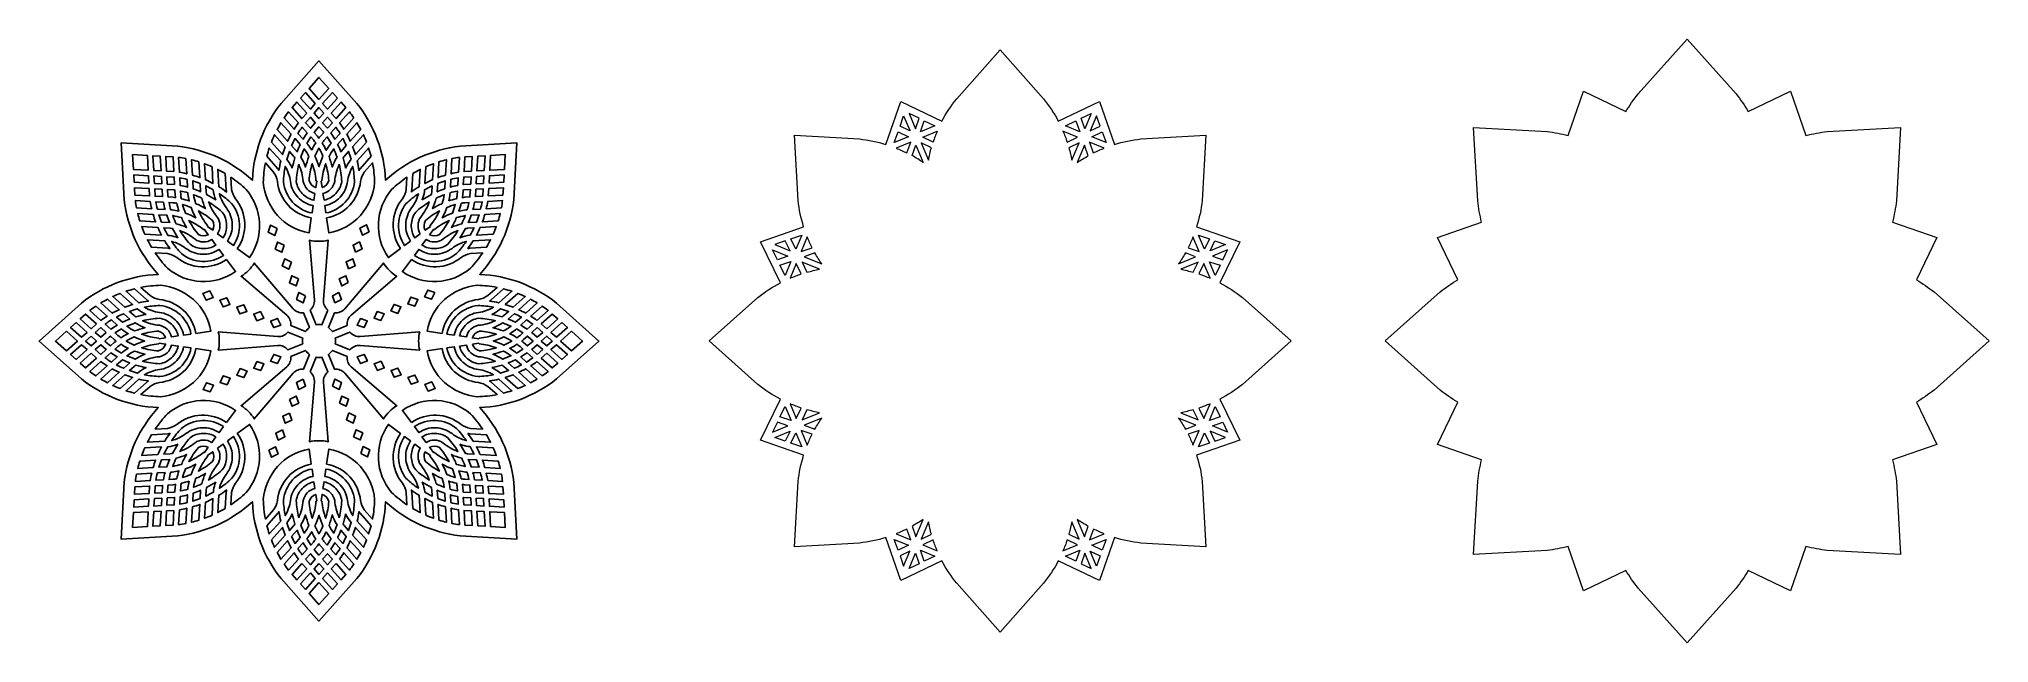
# Model space of a CAD drawing. Header units: centimetres. Extents: x -26.7 to 26.7, y -8.3 to 8.3.
import ezdxf

# ---------------------------------------------------------------- set-up
doc = ezdxf.new("R2010")
doc.units = ezdxf.units.CM
doc.header["$MEASUREMENT"] = 0
doc.layers.add('Layer 1', color=7, linetype='Continuous')

msp = doc.modelspace()

# ---------------------------------------------------------------- linework, layer by layer
at = {"layer": 'Layer 1', "lineweight": 9}
for points, knots in [([(18.41478, -8.26063), (18.41478, -8.26063), (19.75607, -6.75736), (19.75607, -6.75736), (19.75607, -6.75736), (19.87867, -6.60465), (19.98992, -6.44317), (20.08894, -6.27421), (20.08894, -6.27421), (20.08894, -6.27421), (21.24464, -6.83188), (21.24464, -6.83188), (21.24464, -6.83188), (21.24464, -6.83188), (21.66751, -5.62034), (21.66751, -5.62034), (21.66751, -5.62034), (21.857, -5.6698), (22.04986, -5.70532), (22.24453, -5.72661), (22.24453, -5.72661), (22.24453, -5.72661), (24.25593, -5.84115), (24.25593, -5.84115), (24.25593, -5.84115), (24.25593, -5.84115), (24.1414, -3.82974), (24.1414, -3.82974), (24.1414, -3.82974), (24.1201, -3.63507), (24.08458, -3.44221), (24.03512, -3.25272), (24.03512, -3.25272), (24.03512, -3.25272), (25.24667, -2.82985), (25.24667, -2.82985), (25.24667, -2.82985), (25.24667, -2.82985), (24.68899, -1.67415), (24.68899, -1.67415), (24.68899, -1.67415), (24.85796, -1.57513), (25.01944, -1.46388), (25.17215, -1.34128), (25.17215, -1.34128), (25.17215, -1.34128), (26.67542, 0.00001), (26.67542, 0.00001), (26.67542, 0.00001), (26.67542, 0.00001), (25.17215, 1.34129), (25.17215, 1.34129), (25.17215, 1.34129), (25.01944, 1.46389), (24.85796, 1.57514), (24.68899, 1.67416), (24.68899, 1.67416), (24.68899, 1.67416), (25.24667, 2.82986), (25.24667, 2.82986), (25.24667, 2.82986), (25.24667, 2.82986), (24.03513, 3.25274), (24.03513, 3.25274), (24.03513, 3.25274), (24.08459, 3.44222), (24.1201, 3.63508), (24.1414, 3.82975), (24.1414, 3.82975), (24.1414, 3.82975), (24.25593, 5.84116), (24.25593, 5.84116), (24.25593, 5.84116), (24.25593, 5.84116), (22.24453, 5.72662), (22.24453, 5.72662), (22.24453, 5.72662), (22.04986, 5.70533), (21.857, 5.66981), (21.66751, 5.62035), (21.66751, 5.62035), (21.66751, 5.62035), (21.24464, 6.83189), (21.24464, 6.83189), (21.24464, 6.83189), (21.24464, 6.83189), (20.08894, 6.27422), (20.08894, 6.27422), (20.08894, 6.27422), (19.98992, 6.44318), (19.87867, 6.60466), (19.75607, 6.75737), (19.75607, 6.75737), (19.75607, 6.75737), (18.41478, 8.26064), (18.41478, 8.26064), (18.41478, 8.26064), (18.41478, 8.26064), (17.07349, 6.75737), (17.07349, 6.75737), (17.07349, 6.75737), (16.95089, 6.60466), (16.83964, 6.44318), (16.74063, 6.27422), (16.74063, 6.27422), (16.74063, 6.27422), (15.58492, 6.83189), (15.58492, 6.83189), (15.58492, 6.83189), (15.58492, 6.83189), (15.16205, 5.62035), (15.16205, 5.62035), (15.16205, 5.62035), (14.97256, 5.66981), (14.77971, 5.70533), (14.58503, 5.72662), (14.58503, 5.72662), (14.58503, 5.72662), (12.57363, 5.84116), (12.57363, 5.84116), (12.57363, 5.84116), (12.57363, 5.84116), (12.68817, 3.82975), (12.68817, 3.82975), (12.68817, 3.82975), (12.70946, 3.63508), (12.74498, 3.44222), (12.79444, 3.25274), (12.79444, 3.25274), (12.79444, 3.25274), (11.58289, 2.82986), (11.58289, 2.82986), (11.58289, 2.82986), (11.58289, 2.82986), (12.14057, 1.67416), (12.14057, 1.67416), (12.14057, 1.67416), (11.97161, 1.57514), (11.81012, 1.46389), (11.65741, 1.34129), (11.65741, 1.34129), (11.65741, 1.34129), (10.15414, 0.00001), (10.15414, 0.00001), (10.15414, 0.00001), (10.15414, 0.00001), (11.65741, -1.34128), (11.65741, -1.34128), (11.65741, -1.34128), (11.81012, -1.46388), (11.97161, -1.57513), (12.14057, -1.67415), (12.14057, -1.67415), (12.14057, -1.67415), (11.58289, -2.82985), (11.58289, -2.82985), (11.58289, -2.82985), (11.58289, -2.82985), (12.79444, -3.25272), (12.79444, -3.25272), (12.79444, -3.25272), (12.74498, -3.44221), (12.70946, -3.63507), (12.68817, -3.82974), (12.68817, -3.82974), (12.68817, -3.82974), (12.57363, -5.84115), (12.57363, -5.84115), (12.57363, -5.84115), (12.57363, -5.84115), (14.58503, -5.72661), (14.58503, -5.72661), (14.58503, -5.72661), (14.77971, -5.70532), (14.97256, -5.6698), (15.16205, -5.62034), (15.16205, -5.62034), (15.16205, -5.62034), (15.58492, -6.83188), (15.58492, -6.83188), (15.58492, -6.83188), (15.58492, -6.83188), (16.74063, -6.27421), (16.74063, -6.27421), (16.74063, -6.27421), (16.83964, -6.44317), (16.95089, -6.60465), (17.07349, -6.75736), (17.07349, -6.75736), (17.07349, -6.75736), (18.41478, -8.26063), (18.41478, -8.26063)], [0, 0, 0, 0, 0.02040816, 0.02040816, 0.02040816, 0.02040816, 0.04081633, 0.04081633, 0.04081633, 0.04081633, 0.06122449, 0.06122449, 0.06122449, 0.06122449, 0.08163265, 0.08163265, 0.08163265, 0.08163265, 0.10204082, 0.10204082, 0.10204082, 0.10204082, 0.12244898, 0.12244898, 0.12244898, 0.12244898, 0.14285714, 0.14285714, 0.14285714, 0.14285714, 0.16326531, 0.16326531, 0.16326531, 0.16326531, 0.18367347, 0.18367347, 0.18367347, 0.18367347, 0.20408163, 0.20408163, 0.20408163, 0.20408163, 0.2244898, 0.2244898, 0.2244898, 0.2244898, 0.24489796, 0.24489796, 0.24489796, 0.24489796, 0.26530612, 0.26530612, 0.26530612, 0.26530612, 0.28571429, 0.28571429, 0.28571429, 0.28571429, 0.30612245, 0.30612245, 0.30612245, 0.30612245, 0.32653061, 0.32653061, 0.32653061, 0.32653061, 0.34693878, 0.34693878, 0.34693878, 0.34693878, 0.36734694, 0.36734694, 0.36734694, 0.36734694, 0.3877551, 0.3877551, 0.3877551, 0.3877551, 0.40816327, 0.40816327, 0.40816327, 0.40816327, 0.42857143, 0.42857143, 0.42857143, 0.42857143, 0.44897959, 0.44897959, 0.44897959, 0.44897959, 0.46938776, 0.46938776, 0.46938776, 0.46938776, 0.48979592, 0.48979592, 0.48979592, 0.48979592, 0.51020408, 0.51020408, 0.51020408, 0.51020408, 0.53061224, 0.53061224, 0.53061224, 0.53061224, 0.55102041, 0.55102041, 0.55102041, 0.55102041, 0.57142857, 0.57142857, 0.57142857, 0.57142857, 0.59183673, 0.59183673, 0.59183673, 0.59183673, 0.6122449, 0.6122449, 0.6122449, 0.6122449, 0.63265306, 0.63265306, 0.63265306, 0.63265306, 0.65306122, 0.65306122, 0.65306122, 0.65306122, 0.67346939, 0.67346939, 0.67346939, 0.67346939, 0.69387755, 0.69387755, 0.69387755, 0.69387755, 0.71428571, 0.71428571, 0.71428571, 0.71428571, 0.73469388, 0.73469388, 0.73469388, 0.73469388, 0.75510204, 0.75510204, 0.75510204, 0.75510204, 0.7755102, 0.7755102, 0.7755102, 0.7755102, 0.79591837, 0.79591837, 0.79591837, 0.79591837, 0.81632653, 0.81632653, 0.81632653, 0.81632653, 0.83673469, 0.83673469, 0.83673469, 0.83673469, 0.85714286, 0.85714286, 0.85714286, 0.85714286, 0.87755102, 0.87755102, 0.87755102, 0.87755102, 0.89795918, 0.89795918, 0.89795918, 0.89795918, 0.91836735, 0.91836735, 0.91836735, 0.91836735, 0.93877551, 0.93877551, 0.93877551, 0.93877551, 0.95918367, 0.95918367, 0.95918367, 0.95918367, 1, 1, 1, 1]), ([(-17.97988, -6.49903), (-17.50148, -5.8997), (-17.22627, -5.16365), (-17.1941, -4.39746), (-17.1941, -4.39746), (-16.62958, -4.91649), (-15.9145, -5.24235), (-15.15243, -5.32786), (-15.15243, -5.32786), (-15.15243, -5.32786), (-13.59928, -5.41631), (-13.59928, -5.41631), (-13.59928, -5.41631), (-13.59928, -5.41631), (-13.68772, -3.86316), (-13.68772, -3.86316), (-13.68772, -3.86316), (-13.77323, -3.10108), (-14.0991, -2.38601), (-14.61812, -1.82149), (-14.61812, -1.82149), (-13.85194, -1.78932), (-13.11588, -1.5141), (-12.51655, -1.0357), (-12.51655, -1.0357), (-12.51655, -1.0357), (-11.35576, 0), (-11.35576, 0), (-11.35576, 0), (-11.35576, 0), (-12.51655, 1.03571), (-12.51655, 1.03571), (-12.51655, 1.03571), (-13.11588, 1.51411), (-13.85194, 1.78932), (-14.61812, 1.82149), (-14.61812, 1.82149), (-14.0991, 2.38601), (-13.77323, 3.10109), (-13.68772, 3.86316), (-13.68772, 3.86316), (-13.68772, 3.86316), (-13.59928, 5.41631), (-13.59928, 5.41631), (-13.59928, 5.41631), (-13.59928, 5.41631), (-15.15243, 5.32787), (-15.15243, 5.32787), (-15.15243, 5.32787), (-15.9145, 5.24236), (-16.62958, 4.91649), (-17.1941, 4.39747), (-17.1941, 4.39747), (-17.22627, 5.16365), (-17.50148, 5.89971), (-17.97988, 6.49904), (-17.97988, 6.49904), (-17.97988, 6.49904), (-19.01559, 7.65983), (-19.01559, 7.65983), (-19.01559, 7.65983), (-19.01559, 7.65983), (-20.0513, 6.49904), (-20.0513, 6.49904), (-20.0513, 6.49904), (-20.5297, 5.89971), (-20.80491, 5.16365), (-20.83708, 4.39747), (-20.83708, 4.39747), (-21.4016, 4.91649), (-22.11668, 5.24236), (-22.87875, 5.32787), (-22.87875, 5.32787), (-22.87875, 5.32787), (-24.4319, 5.41631), (-24.4319, 5.41631), (-24.4319, 5.41631), (-24.4319, 5.41631), (-24.34346, 3.86316), (-24.34346, 3.86316), (-24.34346, 3.86316), (-24.25795, 3.10109), (-23.93208, 2.38601), (-23.41306, 1.82149), (-23.41306, 1.82149), (-24.17924, 1.78932), (-24.91529, 1.51411), (-25.51463, 1.03571), (-25.51463, 1.03571), (-25.51463, 1.03571), (-26.67541, 0), (-26.67541, 0), (-26.67541, 0), (-26.67541, 0), (-25.51463, -1.0357), (-25.51463, -1.0357), (-25.51463, -1.0357), (-24.91529, -1.5141), (-24.17924, -1.78931), (-23.41306, -1.82149), (-23.41306, -1.82149), (-23.93208, -2.38601), (-24.25795, -3.10108), (-24.34346, -3.86316), (-24.34346, -3.86316), (-24.34346, -3.86316), (-24.4319, -5.41631), (-24.4319, -5.41631), (-24.4319, -5.41631), (-24.4319, -5.41631), (-22.87875, -5.32786), (-22.87875, -5.32786), (-22.87875, -5.32786), (-22.11667, -5.24235), (-21.4016, -4.91649), (-20.83708, -4.39746), (-20.83708, -4.39746), (-20.80491, -5.16365), (-20.5297, -5.8997), (-20.0513, -6.49903), (-20.0513, -6.49903), (-20.0513, -6.49903), (-19.01559, -7.65982), (-19.01559, -7.65982), (-19.01559, -7.65982), (-19.01559, -7.65982), (-17.97988, -6.49903), (-17.97988, -6.49903)], [0, 0, 0, 0, 0.03030303, 0.03030303, 0.03030303, 0.03030303, 0.06060606, 0.06060606, 0.06060606, 0.06060606, 0.09090909, 0.09090909, 0.09090909, 0.09090909, 0.12121212, 0.12121212, 0.12121212, 0.12121212, 0.15151515, 0.15151515, 0.15151515, 0.15151515, 0.18181818, 0.18181818, 0.18181818, 0.18181818, 0.21212121, 0.21212121, 0.21212121, 0.21212121, 0.24242424, 0.24242424, 0.24242424, 0.24242424, 0.27272727, 0.27272727, 0.27272727, 0.27272727, 0.3030303, 0.3030303, 0.3030303, 0.3030303, 0.33333333, 0.33333333, 0.33333333, 0.33333333, 0.36363636, 0.36363636, 0.36363636, 0.36363636, 0.39393939, 0.39393939, 0.39393939, 0.39393939, 0.42424242, 0.42424242, 0.42424242, 0.42424242, 0.45454545, 0.45454545, 0.45454545, 0.45454545, 0.48484848, 0.48484848, 0.48484848, 0.48484848, 0.51515152, 0.51515152, 0.51515152, 0.51515152, 0.54545455, 0.54545455, 0.54545455, 0.54545455, 0.57575758, 0.57575758, 0.57575758, 0.57575758, 0.60606061, 0.60606061, 0.60606061, 0.60606061, 0.63636364, 0.63636364, 0.63636364, 0.63636364, 0.66666667, 0.66666667, 0.66666667, 0.66666667, 0.6969697, 0.6969697, 0.6969697, 0.6969697, 0.72727273, 0.72727273, 0.72727273, 0.72727273, 0.75757576, 0.75757576, 0.75757576, 0.75757576, 0.78787879, 0.78787879, 0.78787879, 0.78787879, 0.81818182, 0.81818182, 0.81818182, 0.81818182, 0.84848485, 0.84848485, 0.84848485, 0.84848485, 0.87878788, 0.87878788, 0.87878788, 0.87878788, 0.90909091, 0.90909091, 0.90909091, 0.90909091, 0.93939394, 0.93939394, 0.93939394, 0.93939394, 1, 1, 1, 1]), ([(-19.01559, 6.6084), (-19.01559, 6.6084), (-18.74755, 6.90881), (-18.74755, 6.90881), (-18.74755, 6.90881), (-18.74755, 6.90881), (-19.01559, 7.20922), (-19.01559, 7.20922), (-19.01559, 7.20922), (-19.01559, 7.20922), (-19.28363, 6.90881), (-19.28363, 6.90881), (-19.28363, 6.90881), (-19.28363, 6.90881), (-19.01559, 6.6084), (-19.01559, 6.6084)], [0, 0, 0, 0, 0.2, 0.2, 0.2, 0.2, 0.4, 0.4, 0.4, 0.4, 0.6, 0.6, 0.6, 0.6, 1, 1, 1, 1]), ([(-19.35064, 6.23289), (-19.35064, 6.23289), (-19.48466, 6.08269), (-19.48466, 6.08269), (-19.48466, 6.08269), (-19.48466, 6.08269), (-19.75269, 6.38309), (-19.75269, 6.38309), (-19.75269, 6.38309), (-19.75269, 6.38309), (-19.61867, 6.5333), (-19.61867, 6.5333), (-19.61867, 6.5333), (-19.61867, 6.5333), (-19.35064, 6.23289), (-19.35064, 6.23289)], [0, 0, 0, 0, 0.2, 0.2, 0.2, 0.2, 0.4, 0.4, 0.4, 0.4, 0.6, 0.6, 0.6, 0.6, 1, 1, 1, 1]), ([(-19.1161, 6.49575), (-19.1161, 6.49575), (-19.25012, 6.34554), (-19.25012, 6.34554), (-19.25012, 6.34554), (-19.25012, 6.34554), (-19.51816, 6.64595), (-19.51816, 6.64595), (-19.51816, 6.64595), (-19.51816, 6.64595), (-19.38414, 6.79615), (-19.38414, 6.79615), (-19.38414, 6.79615), (-19.38414, 6.79615), (-19.1161, 6.49575), (-19.1161, 6.49575)], [0, 0, 0, 0, 0.2, 0.2, 0.2, 0.2, 0.4, 0.4, 0.4, 0.4, 0.6, 0.6, 0.6, 0.6, 1, 1, 1, 1]), ([(-18.51302, 6.64595), (-18.51302, 6.64595), (-18.78106, 6.34554), (-18.78106, 6.34554), (-18.78106, 6.34554), (-18.78106, 6.34554), (-18.91507, 6.49575), (-18.91507, 6.49575), (-18.91507, 6.49575), (-18.91507, 6.49575), (-18.64704, 6.79615), (-18.64704, 6.79615), (-18.64704, 6.79615), (-18.64704, 6.79615), (-18.51302, 6.64595), (-18.51302, 6.64595)], [0, 0, 0, 0, 0.2, 0.2, 0.2, 0.2, 0.4, 0.4, 0.4, 0.4, 0.6, 0.6, 0.6, 0.6, 1, 1, 1, 1]), ([(-18.27849, 6.38309), (-18.27849, 6.38309), (-18.54652, 6.08269), (-18.54652, 6.08269), (-18.54652, 6.08269), (-18.54652, 6.08269), (-18.68054, 6.23289), (-18.68054, 6.23289), (-18.68054, 6.23289), (-18.68054, 6.23289), (-18.4125, 6.5333), (-18.4125, 6.5333), (-18.4125, 6.5333), (-18.4125, 6.5333), (-18.27849, 6.38309), (-18.27849, 6.38309)], [0, 0, 0, 0, 0.2, 0.2, 0.2, 0.2, 0.4, 0.4, 0.4, 0.4, 0.6, 0.6, 0.6, 0.6, 1, 1, 1, 1]), ([(-19.77528, 5.65739), (-19.81, 5.59475), (-19.84239, 5.53085), (-19.8724, 5.46583), (-19.8724, 5.46583), (-19.8724, 5.46583), (-20.15952, 5.78763), (-20.15952, 5.78763), (-20.15952, 5.78763), (-20.12675, 5.84993), (-20.092, 5.91117), (-20.05533, 5.97126), (-20.05533, 5.97126), (-20.05533, 5.97126), (-19.77528, 5.65739), (-19.77528, 5.65739)], [0, 0, 0, 0, 0.2, 0.2, 0.2, 0.2, 0.4, 0.4, 0.4, 0.4, 0.6, 0.6, 0.6, 0.6, 1, 1, 1, 1]), ([(-19.57955, 5.96373), (-19.62012, 5.90821), (-19.65871, 5.85126), (-19.69525, 5.793), (-19.69525, 5.793), (-19.69525, 5.793), (-19.97112, 6.10219), (-19.97112, 6.10219), (-19.97112, 6.10219), (-19.93285, 6.15873), (-19.89284, 6.21407), (-19.85115, 6.26814), (-19.85115, 6.26814), (-19.85115, 6.26814), (-19.57955, 5.96373), (-19.57955, 5.96373)], [0, 0, 0, 0, 0.2, 0.2, 0.2, 0.2, 0.4, 0.4, 0.4, 0.4, 0.6, 0.6, 0.6, 0.6, 1, 1, 1, 1]), ([(-19.247, 5.82333), (-19.24798, 5.82207), (-19.24893, 5.82085), (-19.24991, 5.81959), (-19.24991, 5.81959), (-19.24991, 5.81959), (-19.38414, 5.97003), (-19.38414, 5.97003), (-19.38414, 5.97003), (-19.38414, 5.97003), (-19.25012, 6.12024), (-19.25012, 6.12024), (-19.25012, 6.12024), (-19.25012, 6.12024), (-19.1161, 5.97003), (-19.1161, 5.97003), (-19.1161, 5.97003), (-19.1161, 5.97003), (-19.247, 5.82333), (-19.247, 5.82333)], [0, 0, 0, 0, 0.16666667, 0.16666667, 0.16666667, 0.16666667, 0.33333333, 0.33333333, 0.33333333, 0.33333333, 0.5, 0.5, 0.5, 0.5, 0.66666667, 0.66666667, 0.66666667, 0.66666667, 1, 1, 1, 1]), ([(-18.88157, 6.23289), (-18.88157, 6.23289), (-19.01559, 6.08269), (-19.01559, 6.08269), (-19.01559, 6.08269), (-19.01559, 6.08269), (-19.14961, 6.23289), (-19.14961, 6.23289), (-19.14961, 6.23289), (-19.14961, 6.23289), (-19.01559, 6.38309), (-19.01559, 6.38309), (-19.01559, 6.38309), (-19.01559, 6.38309), (-18.88157, 6.23289), (-18.88157, 6.23289)], [0, 0, 0, 0, 0.2, 0.2, 0.2, 0.2, 0.4, 0.4, 0.4, 0.4, 0.6, 0.6, 0.6, 0.6, 1, 1, 1, 1]), ([(-18.78127, 5.81959), (-18.78225, 5.82085), (-18.7832, 5.82207), (-18.78418, 5.82333), (-18.78418, 5.82333), (-18.78418, 5.82333), (-18.91507, 5.97003), (-18.91507, 5.97003), (-18.91507, 5.97003), (-18.91507, 5.97003), (-18.78106, 6.12024), (-18.78106, 6.12024), (-18.78106, 6.12024), (-18.78106, 6.12024), (-18.64704, 5.97003), (-18.64704, 5.97003), (-18.64704, 5.97003), (-18.64704, 5.97003), (-18.78127, 5.81959), (-18.78127, 5.81959)], [0, 0, 0, 0, 0.16666667, 0.16666667, 0.16666667, 0.16666667, 0.33333333, 0.33333333, 0.33333333, 0.33333333, 0.5, 0.5, 0.5, 0.5, 0.66666667, 0.66666667, 0.66666667, 0.66666667, 1, 1, 1, 1]), ([(-18.06006, 6.10219), (-18.06006, 6.10219), (-18.33593, 5.793), (-18.33593, 5.793), (-18.33593, 5.793), (-18.37247, 5.85126), (-18.41106, 5.90821), (-18.45163, 5.96373), (-18.45163, 5.96373), (-18.45163, 5.96373), (-18.18002, 6.26814), (-18.18002, 6.26814), (-18.18002, 6.26814), (-18.13833, 6.21408), (-18.09832, 6.15873), (-18.06006, 6.10219)], [0, 0, 0, 0, 0.2, 0.2, 0.2, 0.2, 0.4, 0.4, 0.4, 0.4, 0.6, 0.6, 0.6, 0.6, 1, 1, 1, 1]), ([(-17.87166, 5.78763), (-17.87166, 5.78763), (-18.15878, 5.46583), (-18.15878, 5.46583), (-18.15878, 5.46583), (-18.18879, 5.53085), (-18.22118, 5.59475), (-18.2559, 5.65739), (-18.2559, 5.65739), (-18.2559, 5.65739), (-17.97585, 5.97126), (-17.97585, 5.97126), (-17.97585, 5.97126), (-17.93918, 5.91117), (-17.90443, 5.84993), (-17.87166, 5.78763)], [0, 0, 0, 0, 0.2, 0.2, 0.2, 0.2, 0.4, 0.4, 0.4, 0.4, 0.6, 0.6, 0.6, 0.6, 1, 1, 1, 1]), ([(-19.9375, 5.31348), (-19.96546, 5.24254), (-19.99062, 5.17053), (-20.01292, 5.09761), (-20.01292, 5.09761), (-20.01292, 5.09761), (-20.31778, 5.43929), (-20.31778, 5.43929), (-20.31778, 5.43929), (-20.29122, 5.50805), (-20.26237, 5.5759), (-20.23127, 5.64274), (-20.23127, 5.64274), (-20.23127, 5.64274), (-19.9375, 5.31348), (-19.9375, 5.31348)], [0, 0, 0, 0, 0.2, 0.2, 0.2, 0.2, 0.4, 0.4, 0.4, 0.4, 0.6, 0.6, 0.6, 0.6, 1, 1, 1, 1]), ([(-19.52635, 5.3784), (-19.55875, 5.31266), (-19.58831, 5.24557), (-19.61495, 5.17729), (-19.61495, 5.17729), (-19.61495, 5.17729), (-19.76294, 5.34315), (-19.76294, 5.34315), (-19.76294, 5.34315), (-19.73424, 5.40945), (-19.70295, 5.47459), (-19.66914, 5.53843), (-19.66914, 5.53843), (-19.66914, 5.53843), (-19.52635, 5.3784), (-19.52635, 5.3784)], [0, 0, 0, 0, 0.2, 0.2, 0.2, 0.2, 0.4, 0.4, 0.4, 0.4, 0.6, 0.6, 0.6, 0.6, 1, 1, 1, 1]), ([(-19.34048, 5.69579), (-19.37977, 5.63856), (-19.41672, 5.57975), (-19.45124, 5.51952), (-19.45124, 5.51952), (-19.45124, 5.51952), (-19.59104, 5.6762), (-19.59104, 5.6762), (-19.59104, 5.6762), (-19.55529, 5.73524), (-19.51735, 5.79292), (-19.47728, 5.84912), (-19.47728, 5.84912), (-19.47728, 5.84912), (-19.34048, 5.69579), (-19.34048, 5.69579)], [0, 0, 0, 0, 0.2, 0.2, 0.2, 0.2, 0.4, 0.4, 0.4, 0.4, 0.6, 0.6, 0.6, 0.6, 1, 1, 1, 1]), ([(-19.21504, 5.21831), (-19.18185, 5.28611), (-19.14521, 5.35217), (-19.10527, 5.41623), (-19.10527, 5.41623), (-19.12565, 5.44579), (-19.1468, 5.47481), (-19.1687, 5.50327), (-19.1687, 5.50327), (-19.1687, 5.50327), (-19.23746, 5.58033), (-19.23746, 5.58033), (-19.23746, 5.58033), (-19.27608, 5.52219), (-19.31216, 5.46239), (-19.3456, 5.40112), (-19.3456, 5.40112), (-19.3456, 5.40112), (-19.32289, 5.37567), (-19.32289, 5.37567), (-19.32289, 5.37567), (-19.28427, 5.3251), (-19.24828, 5.27257), (-19.21504, 5.21831)], [0, 0, 0, 0, 0.14285714, 0.14285714, 0.14285714, 0.14285714, 0.28571429, 0.28571429, 0.28571429, 0.28571429, 0.42857143, 0.42857143, 0.42857143, 0.42857143, 0.57142857, 0.57142857, 0.57142857, 0.57142857, 0.71428571, 0.71428571, 0.71428571, 0.71428571, 1, 1, 1, 1]), ([(-18.97797, 5.59913), (-18.99075, 5.58262), (-19.00329, 5.56593), (-19.01559, 5.54905), (-19.01559, 5.54905), (-19.02789, 5.56593), (-19.04043, 5.58262), (-19.05321, 5.59913), (-19.05321, 5.59913), (-19.05321, 5.59913), (-19.14829, 5.7057), (-19.14829, 5.7057), (-19.14829, 5.7057), (-19.14283, 5.71288), (-19.13731, 5.72005), (-19.13177, 5.72717), (-19.13177, 5.72717), (-19.13177, 5.72717), (-19.01559, 5.85738), (-19.01559, 5.85738), (-19.01559, 5.85738), (-19.01559, 5.85738), (-18.89941, 5.72717), (-18.89941, 5.72717), (-18.89941, 5.72717), (-18.89387, 5.72005), (-18.88835, 5.71288), (-18.88289, 5.7057), (-18.88289, 5.7057), (-18.88289, 5.7057), (-18.97797, 5.59913), (-18.97797, 5.59913)], [0, 0, 0, 0, 0.11111111, 0.11111111, 0.11111111, 0.11111111, 0.22222222, 0.22222222, 0.22222222, 0.22222222, 0.33333333, 0.33333333, 0.33333333, 0.33333333, 0.44444444, 0.44444444, 0.44444444, 0.44444444, 0.55555556, 0.55555556, 0.55555556, 0.55555556, 0.66666667, 0.66666667, 0.66666667, 0.66666667, 0.77777778, 0.77777778, 0.77777778, 0.77777778, 1, 1, 1, 1]), ([(-18.70829, 5.37567), (-18.7469, 5.3251), (-18.7829, 5.27257), (-18.81614, 5.21831), (-18.81614, 5.21831), (-18.84933, 5.28611), (-18.88597, 5.35217), (-18.92591, 5.41623), (-18.92591, 5.41623), (-18.90553, 5.44579), (-18.88438, 5.47481), (-18.86248, 5.50327), (-18.86248, 5.50327), (-18.86248, 5.50327), (-18.79372, 5.58033), (-18.79372, 5.58033), (-18.79372, 5.58033), (-18.7551, 5.52219), (-18.71902, 5.46239), (-18.68558, 5.40112), (-18.68558, 5.40112), (-18.68558, 5.40112), (-18.70829, 5.37567), (-18.70829, 5.37567)], [0, 0, 0, 0, 0.14285714, 0.14285714, 0.14285714, 0.14285714, 0.28571429, 0.28571429, 0.28571429, 0.28571429, 0.42857143, 0.42857143, 0.42857143, 0.42857143, 0.57142857, 0.57142857, 0.57142857, 0.57142857, 0.71428571, 0.71428571, 0.71428571, 0.71428571, 1, 1, 1, 1]), ([(-18.44014, 5.6762), (-18.44014, 5.6762), (-18.57994, 5.51952), (-18.57994, 5.51952), (-18.57994, 5.51952), (-18.61446, 5.57975), (-18.65141, 5.63856), (-18.6907, 5.69579), (-18.6907, 5.69579), (-18.6907, 5.69579), (-18.55389, 5.84912), (-18.55389, 5.84912), (-18.55389, 5.84912), (-18.51383, 5.79292), (-18.47589, 5.73524), (-18.44014, 5.6762)], [0, 0, 0, 0, 0.2, 0.2, 0.2, 0.2, 0.4, 0.4, 0.4, 0.4, 0.6, 0.6, 0.6, 0.6, 1, 1, 1, 1]), ([(-18.26823, 5.34315), (-18.26823, 5.34315), (-18.41622, 5.17729), (-18.41622, 5.17729), (-18.41622, 5.17729), (-18.44287, 5.24557), (-18.47243, 5.31266), (-18.50483, 5.3784), (-18.50483, 5.3784), (-18.50483, 5.3784), (-18.36204, 5.53843), (-18.36204, 5.53843), (-18.36204, 5.53843), (-18.32823, 5.47459), (-18.29694, 5.40945), (-18.26823, 5.34315)], [0, 0, 0, 0, 0.2, 0.2, 0.2, 0.2, 0.4, 0.4, 0.4, 0.4, 0.6, 0.6, 0.6, 0.6, 1, 1, 1, 1]), ([(-17.7134, 5.43929), (-17.7134, 5.43929), (-18.01826, 5.09761), (-18.01826, 5.09761), (-18.01826, 5.09761), (-18.04056, 5.17053), (-18.06572, 5.24254), (-18.09368, 5.31348), (-18.09368, 5.31348), (-18.09368, 5.31348), (-17.7999, 5.64274), (-17.7999, 5.64274), (-17.7999, 5.64274), (-17.76881, 5.5759), (-17.73996, 5.50805), (-17.7134, 5.43929)], [0, 0, 0, 0, 0.2, 0.2, 0.2, 0.2, 0.4, 0.4, 0.4, 0.4, 0.6, 0.6, 0.6, 0.6, 1, 1, 1, 1]), ([(-23.68843, 4.67284), (-23.68843, 4.67284), (-23.71132, 5.0748), (-23.71132, 5.0748), (-23.71132, 5.0748), (-23.71132, 5.0748), (-24.11327, 5.09769), (-24.11327, 5.09769), (-24.11327, 5.09769), (-24.11327, 5.09769), (-24.09038, 4.69573), (-24.09038, 4.69573), (-24.09038, 4.69573), (-24.09038, 4.69573), (-23.68843, 4.67284), (-23.68843, 4.67284)], [0, 0, 0, 0, 0.2, 0.2, 0.2, 0.2, 0.4, 0.4, 0.4, 0.4, 0.6, 0.6, 0.6, 0.6, 1, 1, 1, 1]), ([(-23.33672, 4.65282), (-23.33672, 4.65282), (-23.35961, 5.05477), (-23.35961, 5.05477), (-23.35961, 5.05477), (-23.35961, 5.05477), (-23.56059, 5.06621), (-23.56059, 5.06621), (-23.56059, 5.06621), (-23.56059, 5.06621), (-23.5377, 4.66426), (-23.5377, 4.66426), (-23.5377, 4.66426), (-23.5377, 4.66426), (-23.33672, 4.65282), (-23.33672, 4.65282)], [0, 0, 0, 0, 0.2, 0.2, 0.2, 0.2, 0.4, 0.4, 0.4, 0.4, 0.6, 0.6, 0.6, 0.6, 1, 1, 1, 1]), ([(-22.98502, 4.63279), (-22.98502, 4.63279), (-23.00791, 5.03474), (-23.00791, 5.03474), (-23.00791, 5.03474), (-23.00791, 5.03474), (-23.20888, 5.04619), (-23.20888, 5.04619), (-23.20888, 5.04619), (-23.20888, 5.04619), (-23.18599, 4.64423), (-23.18599, 4.64423), (-23.18599, 4.64423), (-23.18599, 4.64423), (-22.98502, 4.63279), (-22.98502, 4.63279)], [0, 0, 0, 0, 0.2, 0.2, 0.2, 0.2, 0.4, 0.4, 0.4, 0.4, 0.6, 0.6, 0.6, 0.6, 1, 1, 1, 1]), ([(-22.65482, 4.99056), (-22.65482, 4.99056), (-22.63127, 4.57686), (-22.63127, 4.57686), (-22.63127, 4.57686), (-22.6983, 4.59222), (-22.76585, 4.6052), (-22.83381, 4.61577), (-22.83381, 4.61577), (-22.83381, 4.61577), (-22.857, 5.02308), (-22.857, 5.02308), (-22.857, 5.02308), (-22.78929, 5.01433), (-22.72186, 5.00348), (-22.65482, 4.99056)], [0, 0, 0, 0, 0.2, 0.2, 0.2, 0.2, 0.4, 0.4, 0.4, 0.4, 0.6, 0.6, 0.6, 0.6, 1, 1, 1, 1]), ([(-22.29918, 4.90135), (-22.29918, 4.90135), (-22.27466, 4.47078), (-22.27466, 4.47078), (-22.27466, 4.47078), (-22.34185, 4.49554), (-22.40994, 4.51782), (-22.47878, 4.53756), (-22.47878, 4.53756), (-22.47878, 4.53756), (-22.5027, 4.95752), (-22.5027, 4.95752), (-22.5027, 4.95752), (-22.43428, 4.94097), (-22.3664, 4.92223), (-22.29918, 4.90135)], [0, 0, 0, 0, 0.2, 0.2, 0.2, 0.2, 0.4, 0.4, 0.4, 0.4, 0.6, 0.6, 0.6, 0.6, 1, 1, 1, 1]), ([(-21.94096, 4.76694), (-21.94096, 4.76694), (-21.91492, 4.30977), (-21.91492, 4.30977), (-21.91492, 4.30977), (-21.98225, 4.34556), (-22.05097, 4.37869), (-22.1209, 4.40909), (-22.1209, 4.40909), (-22.1209, 4.40909), (-22.14599, 4.84964), (-22.14599, 4.84964), (-22.14599, 4.84964), (-22.07674, 4.82436), (-22.00836, 4.79678), (-21.94096, 4.76694)], [0, 0, 0, 0, 0.2, 0.2, 0.2, 0.2, 0.4, 0.4, 0.4, 0.4, 0.6, 0.6, 0.6, 0.6, 1, 1, 1, 1]), ([(-19.22516, 3.36843), (-19.46726, 3.41078), (-19.68886, 3.53115), (-19.85617, 3.71119), (-19.85617, 3.71119), (-20.02348, 3.89123), (-20.12731, 4.12105), (-20.15183, 4.36559), (-20.15183, 4.36559), (-20.16857, 4.45668), (-20.20426, 4.54324), (-20.25658, 4.61967), (-20.25658, 4.61967), (-20.25658, 4.61967), (-20.48075, 4.87092), (-20.48075, 4.87092), (-20.48075, 4.87092), (-20.5147, 4.69429), (-20.53419, 4.51519), (-20.53905, 4.3354), (-20.53905, 4.3354), (-20.51164, 3.99968), (-20.37395, 3.68246), (-20.14743, 3.43316), (-20.14743, 3.43316), (-19.92092, 3.18387), (-19.61831, 3.0165), (-19.28675, 2.95714), (-19.28675, 2.95714), (-19.28675, 2.95714), (-19.22516, 3.36843), (-19.22516, 3.36843)], [0, 0, 0, 0, 0.11111111, 0.11111111, 0.11111111, 0.11111111, 0.22222222, 0.22222222, 0.22222222, 0.22222222, 0.33333333, 0.33333333, 0.33333333, 0.33333333, 0.44444444, 0.44444444, 0.44444444, 0.44444444, 0.55555556, 0.55555556, 0.55555556, 0.55555556, 0.66666667, 0.66666667, 0.66666667, 0.66666667, 0.77777778, 0.77777778, 0.77777778, 0.77777778, 1, 1, 1, 1]), ([(-20.10947, 4.6683), (-20.11868, 4.68342), (-20.12838, 4.69823), (-20.13857, 4.71272), (-20.13857, 4.71272), (-20.13857, 4.71272), (-20.4408, 5.05145), (-20.4408, 5.05145), (-20.4408, 5.05145), (-20.42165, 5.12784), (-20.39977, 5.20352), (-20.37522, 5.27836), (-20.37522, 5.27836), (-20.37522, 5.27836), (-20.05996, 4.92503), (-20.05996, 4.92503), (-20.05996, 4.92503), (-20.0803, 4.84023), (-20.09682, 4.75457), (-20.10947, 4.6683)], [0, 0, 0, 0, 0.16666667, 0.16666667, 0.16666667, 0.16666667, 0.33333333, 0.33333333, 0.33333333, 0.33333333, 0.5, 0.5, 0.5, 0.5, 0.66666667, 0.66666667, 0.66666667, 0.66666667, 1, 1, 1, 1]), ([(-19.74484, 4.7262), (-19.72666, 4.82144), (-19.70309, 4.91558), (-19.67424, 5.00815), (-19.67424, 5.00815), (-19.68568, 5.02509), (-19.6975, 5.04176), (-19.70969, 5.05817), (-19.70969, 5.05817), (-19.70969, 5.05817), (-19.82488, 5.18727), (-19.82488, 5.18727), (-19.82488, 5.18727), (-19.85133, 5.11431), (-19.8747, 5.04027), (-19.89491, 4.96535), (-19.89491, 4.96535), (-19.89491, 4.96535), (-19.86512, 4.93195), (-19.86512, 4.93195), (-19.86512, 4.93195), (-19.81808, 4.86767), (-19.77777, 4.79873), (-19.74484, 4.7262)], [0, 0, 0, 0, 0.14285714, 0.14285714, 0.14285714, 0.14285714, 0.28571429, 0.28571429, 0.28571429, 0.28571429, 0.42857143, 0.42857143, 0.42857143, 0.42857143, 0.57142857, 0.57142857, 0.57142857, 0.57142857, 0.71428571, 0.71428571, 0.71428571, 0.71428571, 1, 1, 1, 1]), ([(-19.12579, 4.03196), (-19.12579, 4.03196), (-19.15333, 3.8481), (-19.15333, 3.8481), (-19.15333, 3.8481), (-19.27699, 3.87552), (-19.38943, 3.93978), (-19.47582, 4.03241), (-19.47582, 4.03241), (-19.56221, 4.12504), (-19.61848, 4.24168), (-19.63722, 4.36695), (-19.63722, 4.36695), (-19.62947, 4.52122), (-19.60692, 4.67439), (-19.56987, 4.82435), (-19.56987, 4.82435), (-19.50207, 4.67986), (-19.46021, 4.52458), (-19.44618, 4.36559), (-19.44618, 4.36559), (-19.43054, 4.28505), (-19.39199, 4.21073), (-19.33516, 4.15156), (-19.33516, 4.15156), (-19.27833, 4.09238), (-19.20564, 4.05085), (-19.12579, 4.03196)], [0, 0, 0, 0, 0.125, 0.125, 0.125, 0.125, 0.25, 0.25, 0.25, 0.25, 0.375, 0.375, 0.375, 0.375, 0.5, 0.5, 0.5, 0.5, 0.625, 0.625, 0.625, 0.625, 0.75, 0.75, 0.75, 0.75, 1, 1, 1, 1]), ([(-19.29003, 5.04717), (-19.32667, 4.95289), (-19.35681, 4.85621), (-19.38021, 4.7578), (-19.38021, 4.7578), (-19.41422, 4.85229), (-19.45755, 4.94316), (-19.50958, 5.02905), (-19.50958, 5.02905), (-19.48331, 5.10556), (-19.45321, 5.1807), (-19.41939, 5.25419), (-19.41939, 5.25419), (-19.3714, 5.18835), (-19.32816, 5.11917), (-19.29003, 5.04717)], [0, 0, 0, 0, 0.2, 0.2, 0.2, 0.2, 0.4, 0.4, 0.4, 0.4, 0.6, 0.6, 0.6, 0.6, 1, 1, 1, 1]), ([(-19.07516, 4.37008), (-19.07516, 4.37008), (-19.10121, 4.19615), (-19.10121, 4.19615), (-19.10121, 4.19615), (-19.1918, 4.22485), (-19.2613, 4.29808), (-19.28522, 4.39006), (-19.28522, 4.39006), (-19.27433, 4.54547), (-19.24586, 4.69915), (-19.20035, 4.84815), (-19.20035, 4.84815), (-19.14483, 4.70044), (-19.11001, 4.54577), (-19.09687, 4.38853), (-19.09687, 4.38853), (-19.09049, 4.38143), (-19.08319, 4.37523), (-19.07516, 4.37008)], [0, 0, 0, 0, 0.16666667, 0.16666667, 0.16666667, 0.16666667, 0.33333333, 0.33333333, 0.33333333, 0.33333333, 0.5, 0.5, 0.5, 0.5, 0.66666667, 0.66666667, 0.66666667, 0.66666667, 1, 1, 1, 1]), ([(-18.90581, 5.05386), (-18.9502, 4.96172), (-18.98691, 4.86608), (-19.01559, 4.76791), (-19.01559, 4.76791), (-19.04426, 4.86608), (-19.08098, 4.96172), (-19.12536, 5.05386), (-19.12536, 5.05386), (-19.09319, 5.12939), (-19.05653, 5.20294), (-19.01559, 5.2741), (-19.01559, 5.2741), (-18.97464, 5.20294), (-18.93799, 5.12939), (-18.90581, 5.05386)], [0, 0, 0, 0, 0.2, 0.2, 0.2, 0.2, 0.4, 0.4, 0.4, 0.4, 0.6, 0.6, 0.6, 0.6, 1, 1, 1, 1]), ([(-18.92997, 4.19615), (-18.92997, 4.19615), (-18.95601, 4.37008), (-18.95601, 4.37008), (-18.95601, 4.37008), (-18.94799, 4.37523), (-18.94069, 4.38143), (-18.93431, 4.38853), (-18.93431, 4.38853), (-18.92117, 4.54577), (-18.88634, 4.70044), (-18.83083, 4.84815), (-18.83083, 4.84815), (-18.78532, 4.69915), (-18.75685, 4.54547), (-18.74596, 4.39006), (-18.74596, 4.39006), (-18.76988, 4.29808), (-18.83938, 4.22485), (-18.92997, 4.19615)], [0, 0, 0, 0, 0.16666667, 0.16666667, 0.16666667, 0.16666667, 0.33333333, 0.33333333, 0.33333333, 0.33333333, 0.5, 0.5, 0.5, 0.5, 0.66666667, 0.66666667, 0.66666667, 0.66666667, 1, 1, 1, 1]), ([(-18.87785, 3.8481), (-18.87785, 3.8481), (-18.90538, 4.03196), (-18.90538, 4.03196), (-18.90538, 4.03196), (-18.82554, 4.05085), (-18.75284, 4.09238), (-18.69601, 4.15156), (-18.69601, 4.15156), (-18.63918, 4.21073), (-18.60064, 4.28505), (-18.58499, 4.36559), (-18.58499, 4.36559), (-18.57097, 4.52458), (-18.5291, 4.67986), (-18.46131, 4.82435), (-18.46131, 4.82435), (-18.42426, 4.67439), (-18.40171, 4.52123), (-18.39396, 4.36695), (-18.39396, 4.36695), (-18.41269, 4.24169), (-18.46897, 4.12504), (-18.55536, 4.03241), (-18.55536, 4.03241), (-18.64175, 3.93978), (-18.75419, 3.87552), (-18.87785, 3.8481)], [0, 0, 0, 0, 0.125, 0.125, 0.125, 0.125, 0.25, 0.25, 0.25, 0.25, 0.375, 0.375, 0.375, 0.375, 0.5, 0.5, 0.5, 0.5, 0.625, 0.625, 0.625, 0.625, 0.75, 0.75, 0.75, 0.75, 1, 1, 1, 1]), ([(-18.80602, 3.36843), (-18.80602, 3.36843), (-18.74443, 2.95714), (-18.74443, 2.95714), (-18.74443, 2.95714), (-18.41287, 3.0165), (-18.11026, 3.18387), (-17.88374, 3.43316), (-17.88374, 3.43316), (-17.65723, 3.68246), (-17.51954, 3.99968), (-17.49213, 4.3354), (-17.49213, 4.3354), (-17.49698, 4.51519), (-17.51648, 4.69429), (-17.55042, 4.87092), (-17.55042, 4.87092), (-17.55042, 4.87092), (-17.7746, 4.61967), (-17.7746, 4.61967), (-17.7746, 4.61967), (-17.82692, 4.54324), (-17.8626, 4.45668), (-17.87935, 4.36559), (-17.87935, 4.36559), (-17.90387, 4.12105), (-18.0077, 3.89123), (-18.17501, 3.71119), (-18.17501, 3.71119), (-18.34232, 3.53115), (-18.56392, 3.41078), (-18.80602, 3.36843)], [0, 0, 0, 0, 0.11111111, 0.11111111, 0.11111111, 0.11111111, 0.22222222, 0.22222222, 0.22222222, 0.22222222, 0.33333333, 0.33333333, 0.33333333, 0.33333333, 0.44444444, 0.44444444, 0.44444444, 0.44444444, 0.55555556, 0.55555556, 0.55555556, 0.55555556, 0.66666667, 0.66666667, 0.66666667, 0.66666667, 0.77777778, 0.77777778, 0.77777778, 0.77777778, 1, 1, 1, 1]), ([(-18.5216, 5.02905), (-18.57363, 4.94316), (-18.61696, 4.85229), (-18.65096, 4.7578), (-18.65096, 4.7578), (-18.67437, 4.85621), (-18.70451, 4.95289), (-18.74115, 5.04717), (-18.74115, 5.04717), (-18.70301, 5.11917), (-18.65978, 5.18835), (-18.61179, 5.25419), (-18.61179, 5.25419), (-18.57797, 5.1807), (-18.54787, 5.10556), (-18.5216, 5.02905)], [0, 0, 0, 0, 0.2, 0.2, 0.2, 0.2, 0.4, 0.4, 0.4, 0.4, 0.6, 0.6, 0.6, 0.6, 1, 1, 1, 1]), ([(-18.28634, 4.7262), (-18.30452, 4.82144), (-18.32809, 4.91558), (-18.35694, 5.00815), (-18.35694, 5.00815), (-18.3455, 5.02509), (-18.33368, 5.04176), (-18.32149, 5.05817), (-18.32149, 5.05817), (-18.32149, 5.05817), (-18.2063, 5.18727), (-18.2063, 5.18727), (-18.2063, 5.18727), (-18.18034, 5.11566), (-18.15735, 5.04301), (-18.13739, 4.96951), (-18.13739, 4.96951), (-18.19685, 4.89483), (-18.24687, 4.81311), (-18.28634, 4.7262)], [0, 0, 0, 0, 0.16666667, 0.16666667, 0.16666667, 0.16666667, 0.33333333, 0.33333333, 0.33333333, 0.33333333, 0.5, 0.5, 0.5, 0.5, 0.66666667, 0.66666667, 0.66666667, 0.66666667, 1, 1, 1, 1]), ([(-17.59037, 5.05145), (-17.59037, 5.05145), (-17.89261, 4.71272), (-17.89261, 4.71272), (-17.89261, 4.71272), (-17.90279, 4.69823), (-17.9125, 4.68342), (-17.92171, 4.6683), (-17.92171, 4.6683), (-17.93436, 4.75457), (-17.95088, 4.84023), (-17.97121, 4.92503), (-17.97121, 4.92503), (-17.97121, 4.92503), (-17.65596, 5.27836), (-17.65596, 5.27836), (-17.65596, 5.27836), (-17.6314, 5.20352), (-17.60953, 5.12784), (-17.59037, 5.05145)], [0, 0, 0, 0, 0.16666667, 0.16666667, 0.16666667, 0.16666667, 0.33333333, 0.33333333, 0.33333333, 0.33333333, 0.5, 0.5, 0.5, 0.5, 0.66666667, 0.66666667, 0.66666667, 0.66666667, 1, 1, 1, 1]), ([(-15.91028, 4.40909), (-15.98021, 4.37869), (-16.04892, 4.34556), (-16.11626, 4.30977), (-16.11626, 4.30977), (-16.11626, 4.30977), (-16.09022, 4.76694), (-16.09022, 4.76694), (-16.09022, 4.76694), (-16.02282, 4.79678), (-15.95444, 4.82436), (-15.88519, 4.84964), (-15.88519, 4.84964), (-15.88519, 4.84964), (-15.91028, 4.40909), (-15.91028, 4.40909)], [0, 0, 0, 0, 0.2, 0.2, 0.2, 0.2, 0.4, 0.4, 0.4, 0.4, 0.6, 0.6, 0.6, 0.6, 1, 1, 1, 1]), ([(-15.55239, 4.53756), (-15.62124, 4.51782), (-15.68932, 4.49554), (-15.75652, 4.47078), (-15.75652, 4.47078), (-15.75652, 4.47078), (-15.732, 4.90135), (-15.732, 4.90135), (-15.732, 4.90135), (-15.66477, 4.92223), (-15.5969, 4.94097), (-15.52848, 4.95752), (-15.52848, 4.95752), (-15.52848, 4.95752), (-15.55239, 4.53756), (-15.55239, 4.53756)], [0, 0, 0, 0, 0.2, 0.2, 0.2, 0.2, 0.4, 0.4, 0.4, 0.4, 0.6, 0.6, 0.6, 0.6, 1, 1, 1, 1]), ([(-15.19737, 4.61577), (-15.26532, 4.6052), (-15.33288, 4.59222), (-15.39991, 4.57686), (-15.39991, 4.57686), (-15.39991, 4.57686), (-15.37636, 4.99056), (-15.37636, 4.99056), (-15.37636, 4.99056), (-15.30932, 5.00348), (-15.24189, 5.01433), (-15.17418, 5.02308), (-15.17418, 5.02308), (-15.17418, 5.02308), (-15.19737, 4.61577), (-15.19737, 4.61577)], [0, 0, 0, 0, 0.2, 0.2, 0.2, 0.2, 0.4, 0.4, 0.4, 0.4, 0.6, 0.6, 0.6, 0.6, 1, 1, 1, 1]), ([(-14.84519, 4.64423), (-14.84519, 4.64423), (-15.04616, 4.63279), (-15.04616, 4.63279), (-15.04616, 4.63279), (-15.04616, 4.63279), (-15.02327, 5.03474), (-15.02327, 5.03474), (-15.02327, 5.03474), (-15.02327, 5.03474), (-14.8223, 5.04619), (-14.8223, 5.04619), (-14.8223, 5.04619), (-14.8223, 5.04619), (-14.84519, 4.64423), (-14.84519, 4.64423)], [0, 0, 0, 0, 0.2, 0.2, 0.2, 0.2, 0.4, 0.4, 0.4, 0.4, 0.6, 0.6, 0.6, 0.6, 1, 1, 1, 1]), ([(-14.49348, 4.66426), (-14.49348, 4.66426), (-14.69445, 4.65282), (-14.69445, 4.65282), (-14.69445, 4.65282), (-14.69445, 4.65282), (-14.67156, 5.05477), (-14.67156, 5.05477), (-14.67156, 5.05477), (-14.67156, 5.05477), (-14.47059, 5.06621), (-14.47059, 5.06621), (-14.47059, 5.06621), (-14.47059, 5.06621), (-14.49348, 4.66426), (-14.49348, 4.66426)], [0, 0, 0, 0, 0.2, 0.2, 0.2, 0.2, 0.4, 0.4, 0.4, 0.4, 0.6, 0.6, 0.6, 0.6, 1, 1, 1, 1]), ([(-13.94079, 4.69573), (-13.94079, 4.69573), (-14.34275, 4.67284), (-14.34275, 4.67284), (-14.34275, 4.67284), (-14.34275, 4.67284), (-14.31986, 5.0748), (-14.31986, 5.0748), (-14.31986, 5.0748), (-14.31986, 5.0748), (-13.91791, 5.09769), (-13.91791, 5.09769), (-13.91791, 5.09769), (-13.91791, 5.09769), (-13.94079, 4.69573), (-13.94079, 4.69573)], [0, 0, 0, 0, 0.2, 0.2, 0.2, 0.2, 0.4, 0.4, 0.4, 0.4, 0.6, 0.6, 0.6, 0.6, 1, 1, 1, 1]), ([(-23.67985, 4.52211), (-23.67985, 4.52211), (-23.6684, 4.32114), (-23.6684, 4.32114), (-23.6684, 4.32114), (-23.6684, 4.32114), (-24.07036, 4.34403), (-24.07036, 4.34403), (-24.07036, 4.34403), (-24.07036, 4.34403), (-24.0818, 4.545), (-24.0818, 4.545), (-24.0818, 4.545), (-24.0818, 4.545), (-23.67985, 4.52211), (-23.67985, 4.52211)], [0, 0, 0, 0, 0.2, 0.2, 0.2, 0.2, 0.4, 0.4, 0.4, 0.4, 0.6, 0.6, 0.6, 0.6, 1, 1, 1, 1]), ([(-23.3167, 4.30111), (-23.3167, 4.30111), (-23.32814, 4.50208), (-23.32814, 4.50208), (-23.32814, 4.50208), (-23.32814, 4.50208), (-23.52912, 4.51353), (-23.52912, 4.51353), (-23.52912, 4.51353), (-23.52912, 4.51353), (-23.51767, 4.31255), (-23.51767, 4.31255), (-23.51767, 4.31255), (-23.51767, 4.31255), (-23.3167, 4.30111), (-23.3167, 4.30111)], [0, 0, 0, 0, 0.2, 0.2, 0.2, 0.2, 0.4, 0.4, 0.4, 0.4, 0.6, 0.6, 0.6, 0.6, 1, 1, 1, 1]), ([(-22.96497, 4.28077), (-22.96656, 4.28096), (-22.96809, 4.28115), (-22.96967, 4.28135), (-22.96967, 4.28135), (-22.96967, 4.28135), (-23.16596, 4.29253), (-23.16596, 4.29253), (-23.16596, 4.29253), (-23.16596, 4.29253), (-23.17741, 4.4935), (-23.17741, 4.4935), (-23.17741, 4.4935), (-23.17741, 4.4935), (-22.97643, 4.48206), (-22.97643, 4.48206), (-22.97643, 4.48206), (-22.97643, 4.48206), (-22.96497, 4.28077), (-22.96497, 4.28077)], [0, 0, 0, 0, 0.16666667, 0.16666667, 0.16666667, 0.16666667, 0.33333333, 0.33333333, 0.33333333, 0.33333333, 0.5, 0.5, 0.5, 0.5, 0.66666667, 0.66666667, 0.66666667, 0.66666667, 1, 1, 1, 1]), ([(-22.62237, 4.42059), (-22.62237, 4.42059), (-22.61043, 4.21094), (-22.61043, 4.21094), (-22.61043, 4.21094), (-22.67743, 4.22912), (-22.74514, 4.24458), (-22.81339, 4.25726), (-22.81339, 4.25726), (-22.81339, 4.25726), (-22.82507, 4.46242), (-22.82507, 4.46242), (-22.82507, 4.46242), (-22.757, 4.45101), (-22.68939, 4.43706), (-22.62237, 4.42059)], [0, 0, 0, 0, 0.2, 0.2, 0.2, 0.2, 0.4, 0.4, 0.4, 0.4, 0.6, 0.6, 0.6, 0.6, 1, 1, 1, 1]), ([(-22.26531, 4.30664), (-22.26531, 4.30664), (-22.25267, 4.08472), (-22.25267, 4.08472), (-22.25267, 4.08472), (-22.31979, 4.11415), (-22.38814, 4.14069), (-22.45753, 4.16426), (-22.45753, 4.16426), (-22.45753, 4.16426), (-22.46972, 4.37839), (-22.46972, 4.37839), (-22.46972, 4.37839), (-22.40067, 4.35716), (-22.33248, 4.33322), (-22.26531, 4.30664)], [0, 0, 0, 0, 0.2, 0.2, 0.2, 0.2, 0.4, 0.4, 0.4, 0.4, 0.6, 0.6, 0.6, 0.6, 1, 1, 1, 1]), ([(-21.57973, 4.5797), (-21.57973, 4.5797), (-21.55392, 4.12646), (-21.55392, 4.12646), (-21.55392, 4.12646), (-21.55087, 4.10902), (-21.54726, 4.09168), (-21.54309, 4.07447), (-21.54309, 4.07447), (-21.61304, 4.12654), (-21.68529, 4.17543), (-21.75962, 4.221), (-21.75962, 4.221), (-21.75962, 4.221), (-21.78655, 4.69377), (-21.78655, 4.69377), (-21.78655, 4.69377), (-21.71627, 4.65821), (-21.64729, 4.62017), (-21.57973, 4.5797)], [0, 0, 0, 0, 0.16666667, 0.16666667, 0.16666667, 0.16666667, 0.33333333, 0.33333333, 0.33333333, 0.33333333, 0.5, 0.5, 0.5, 0.5, 0.66666667, 0.66666667, 0.66666667, 0.66666667, 1, 1, 1, 1]), ([(-21.24924, 2.53003), (-21.24924, 2.53003), (-20.91487, 2.28275), (-20.91487, 2.28275), (-20.91487, 2.28275), (-20.72239, 2.55918), (-20.62676, 2.8915), (-20.64287, 3.22795), (-20.64287, 3.22795), (-20.65898, 3.5644), (-20.78592, 3.88607), (-21.00393, 4.14284), (-21.00393, 4.14284), (-21.1345, 4.26654), (-21.27492, 4.3794), (-21.42382, 4.48029), (-21.42382, 4.48029), (-21.42382, 4.48029), (-21.40468, 4.14411), (-21.40468, 4.14411), (-21.40468, 4.14411), (-21.38763, 4.05308), (-21.35166, 3.96664), (-21.29909, 3.89038), (-21.29909, 3.89038), (-21.1435, 3.70012), (-21.05442, 3.4642), (-21.04542, 3.21859), (-21.04542, 3.21859), (-21.03642, 2.97298), (-21.108, 2.73116), (-21.24924, 2.53003)], [0, 0, 0, 0, 0.11111111, 0.11111111, 0.11111111, 0.11111111, 0.22222222, 0.22222222, 0.22222222, 0.22222222, 0.33333333, 0.33333333, 0.33333333, 0.33333333, 0.44444444, 0.44444444, 0.44444444, 0.44444444, 0.55555556, 0.55555556, 0.55555556, 0.55555556, 0.66666667, 0.66666667, 0.66666667, 0.66666667, 0.77777778, 0.77777778, 0.77777778, 0.77777778, 1, 1, 1, 1]), ([(-19.17509, 3.70276), (-19.17509, 3.70276), (-19.20524, 3.50142), (-19.20524, 3.50142), (-19.20524, 3.50142), (-19.40937, 3.54137), (-19.59541, 3.64546), (-19.73625, 3.79852), (-19.73625, 3.79852), (-19.87709, 3.95159), (-19.96536, 4.14564), (-19.98821, 4.35238), (-19.98821, 4.35238), (-19.98275, 4.49382), (-19.96643, 4.63462), (-19.93939, 4.77355), (-19.93939, 4.77355), (-19.86346, 4.64932), (-19.81524, 4.51017), (-19.79802, 4.36559), (-19.79802, 4.36559), (-19.77709, 4.20364), (-19.70563, 4.0524), (-19.59379, 3.9334), (-19.59379, 3.9334), (-19.48195, 3.8144), (-19.33544, 3.73369), (-19.17509, 3.70276)], [0, 0, 0, 0, 0.125, 0.125, 0.125, 0.125, 0.25, 0.25, 0.25, 0.25, 0.375, 0.375, 0.375, 0.375, 0.5, 0.5, 0.5, 0.5, 0.625, 0.625, 0.625, 0.625, 0.75, 0.75, 0.75, 0.75, 1, 1, 1, 1]), ([(-18.82594, 3.50142), (-18.82594, 3.50142), (-18.85609, 3.70277), (-18.85609, 3.70277), (-18.85609, 3.70277), (-18.69574, 3.7337), (-18.54922, 3.8144), (-18.43739, 3.9334), (-18.43739, 3.9334), (-18.32555, 4.0524), (-18.25409, 4.20364), (-18.23316, 4.36559), (-18.23316, 4.36559), (-18.21594, 4.51017), (-18.16772, 4.64932), (-18.09178, 4.77355), (-18.09178, 4.77355), (-18.06474, 4.63462), (-18.04842, 4.49381), (-18.04297, 4.35238), (-18.04297, 4.35238), (-18.06582, 4.14564), (-18.15409, 3.95159), (-18.29493, 3.79852), (-18.29493, 3.79852), (-18.43576, 3.64546), (-18.62181, 3.54137), (-18.82594, 3.50142)], [0, 0, 0, 0, 0.125, 0.125, 0.125, 0.125, 0.25, 0.25, 0.25, 0.25, 0.375, 0.375, 0.375, 0.375, 0.5, 0.5, 0.5, 0.5, 0.625, 0.625, 0.625, 0.625, 0.75, 0.75, 0.75, 0.75, 1, 1, 1, 1]), ([(-16.78194, 2.53003), (-16.92318, 2.73116), (-16.99476, 2.97298), (-16.98576, 3.21859), (-16.98576, 3.21859), (-16.97676, 3.4642), (-16.88768, 3.70012), (-16.73209, 3.89038), (-16.73209, 3.89038), (-16.67952, 3.96664), (-16.64355, 4.05308), (-16.6265, 4.14411), (-16.6265, 4.14411), (-16.6265, 4.14411), (-16.60736, 4.48029), (-16.60736, 4.48029), (-16.60736, 4.48029), (-16.75625, 4.3794), (-16.89668, 4.26654), (-17.02725, 4.14284), (-17.02725, 4.14284), (-17.24526, 3.88607), (-17.3722, 3.5644), (-17.38831, 3.22795), (-17.38831, 3.22795), (-17.40442, 2.8915), (-17.30879, 2.55918), (-17.11631, 2.28275), (-17.11631, 2.28275), (-17.11631, 2.28275), (-16.78194, 2.53003), (-16.78194, 2.53003)], [0, 0, 0, 0, 0.11111111, 0.11111111, 0.11111111, 0.11111111, 0.22222222, 0.22222222, 0.22222222, 0.22222222, 0.33333333, 0.33333333, 0.33333333, 0.33333333, 0.44444444, 0.44444444, 0.44444444, 0.44444444, 0.55555556, 0.55555556, 0.55555556, 0.55555556, 0.66666667, 0.66666667, 0.66666667, 0.66666667, 0.77777778, 0.77777778, 0.77777778, 0.77777778, 1, 1, 1, 1]), ([(-16.48809, 4.07447), (-16.48392, 4.09168), (-16.4803, 4.10902), (-16.47726, 4.12646), (-16.47726, 4.12646), (-16.47726, 4.12646), (-16.45145, 4.5797), (-16.45145, 4.5797), (-16.45145, 4.5797), (-16.38389, 4.62017), (-16.31491, 4.65821), (-16.24463, 4.69377), (-16.24463, 4.69377), (-16.24463, 4.69377), (-16.27155, 4.22101), (-16.27155, 4.22101), (-16.27155, 4.22101), (-16.34589, 4.17543), (-16.41814, 4.12654), (-16.48809, 4.07447)], [0, 0, 0, 0, 0.16666667, 0.16666667, 0.16666667, 0.16666667, 0.33333333, 0.33333333, 0.33333333, 0.33333333, 0.5, 0.5, 0.5, 0.5, 0.66666667, 0.66666667, 0.66666667, 0.66666667, 1, 1, 1, 1]), ([(-15.57365, 4.16426), (-15.64304, 4.14069), (-15.71139, 4.11415), (-15.77851, 4.08472), (-15.77851, 4.08472), (-15.77851, 4.08472), (-15.76587, 4.30664), (-15.76587, 4.30664), (-15.76587, 4.30664), (-15.6987, 4.33322), (-15.63051, 4.35716), (-15.56146, 4.37839), (-15.56146, 4.37839), (-15.56146, 4.37839), (-15.57365, 4.16426), (-15.57365, 4.16426)], [0, 0, 0, 0, 0.2, 0.2, 0.2, 0.2, 0.4, 0.4, 0.4, 0.4, 0.6, 0.6, 0.6, 0.6, 1, 1, 1, 1]), ([(-15.21779, 4.25726), (-15.28604, 4.24458), (-15.35375, 4.22912), (-15.42075, 4.21094), (-15.42075, 4.21094), (-15.42075, 4.21094), (-15.40881, 4.42059), (-15.40881, 4.42059), (-15.40881, 4.42059), (-15.34179, 4.43706), (-15.27418, 4.45101), (-15.20611, 4.46242), (-15.20611, 4.46242), (-15.20611, 4.46242), (-15.21779, 4.25726), (-15.21779, 4.25726)], [0, 0, 0, 0, 0.2, 0.2, 0.2, 0.2, 0.4, 0.4, 0.4, 0.4, 0.6, 0.6, 0.6, 0.6, 1, 1, 1, 1]), ([(-14.86521, 4.29253), (-14.86521, 4.29253), (-15.06151, 4.28135), (-15.06151, 4.28135), (-15.06151, 4.28135), (-15.06309, 4.28115), (-15.06462, 4.28096), (-15.06621, 4.28077), (-15.06621, 4.28077), (-15.06621, 4.28077), (-15.05474, 4.48206), (-15.05474, 4.48206), (-15.05474, 4.48206), (-15.05474, 4.48206), (-14.85377, 4.4935), (-14.85377, 4.4935), (-14.85377, 4.4935), (-14.85377, 4.4935), (-14.86521, 4.29253), (-14.86521, 4.29253)], [0, 0, 0, 0, 0.16666667, 0.16666667, 0.16666667, 0.16666667, 0.33333333, 0.33333333, 0.33333333, 0.33333333, 0.5, 0.5, 0.5, 0.5, 0.66666667, 0.66666667, 0.66666667, 0.66666667, 1, 1, 1, 1]), ([(-14.51351, 4.31255), (-14.51351, 4.31255), (-14.71448, 4.30111), (-14.71448, 4.30111), (-14.71448, 4.30111), (-14.71448, 4.30111), (-14.70304, 4.50208), (-14.70304, 4.50208), (-14.70304, 4.50208), (-14.70304, 4.50208), (-14.50206, 4.51353), (-14.50206, 4.51353), (-14.50206, 4.51353), (-14.50206, 4.51353), (-14.51351, 4.31255), (-14.51351, 4.31255)], [0, 0, 0, 0, 0.2, 0.2, 0.2, 0.2, 0.4, 0.4, 0.4, 0.4, 0.6, 0.6, 0.6, 0.6, 1, 1, 1, 1]), ([(-14.36277, 4.32114), (-14.36277, 4.32114), (-13.96082, 4.34403), (-13.96082, 4.34403), (-13.96082, 4.34403), (-13.96082, 4.34403), (-13.94938, 4.545), (-13.94938, 4.545), (-13.94938, 4.545), (-13.94938, 4.545), (-14.35133, 4.52211), (-14.35133, 4.52211), (-14.35133, 4.52211), (-14.35133, 4.52211), (-14.36277, 4.32114), (-14.36277, 4.32114)], [0, 0, 0, 0, 0.2, 0.2, 0.2, 0.2, 0.4, 0.4, 0.4, 0.4, 0.6, 0.6, 0.6, 0.6, 1, 1, 1, 1]), ([(-23.65982, 4.17041), (-23.65982, 4.17041), (-23.64838, 3.96943), (-23.64838, 3.96943), (-23.64838, 3.96943), (-23.64838, 3.96943), (-24.05033, 3.99232), (-24.05033, 3.99232), (-24.05033, 3.99232), (-24.05033, 3.99232), (-24.06177, 4.19329), (-24.06177, 4.19329), (-24.06177, 4.19329), (-24.06177, 4.19329), (-23.65982, 4.17041), (-23.65982, 4.17041)], [0, 0, 0, 0, 0.2, 0.2, 0.2, 0.2, 0.4, 0.4, 0.4, 0.4, 0.6, 0.6, 0.6, 0.6, 1, 1, 1, 1]), ([(-23.63136, 3.81822), (-23.62079, 3.75027), (-23.60781, 3.68271), (-23.59245, 3.61568), (-23.59245, 3.61568), (-23.59245, 3.61568), (-24.00615, 3.63924), (-24.00615, 3.63924), (-24.00615, 3.63924), (-24.01907, 3.70628), (-24.02992, 3.7737), (-24.03867, 3.84141), (-24.03867, 3.84141), (-24.03867, 3.84141), (-23.63136, 3.81822), (-23.63136, 3.81822)], [0, 0, 0, 0, 0.2, 0.2, 0.2, 0.2, 0.4, 0.4, 0.4, 0.4, 0.6, 0.6, 0.6, 0.6, 1, 1, 1, 1]), ([(-23.29694, 3.95409), (-23.29674, 3.9525), (-23.29655, 3.95097), (-23.29635, 3.94938), (-23.29635, 3.94938), (-23.29635, 3.94938), (-23.49764, 3.96085), (-23.49764, 3.96085), (-23.49764, 3.96085), (-23.49764, 3.96085), (-23.50909, 4.16182), (-23.50909, 4.16182), (-23.50909, 4.16182), (-23.50909, 4.16182), (-23.30811, 4.15038), (-23.30811, 4.15038), (-23.30811, 4.15038), (-23.30811, 4.15038), (-23.29694, 3.95409), (-23.29694, 3.95409)], [0, 0, 0, 0, 0.16666667, 0.16666667, 0.16666667, 0.16666667, 0.33333333, 0.33333333, 0.33333333, 0.33333333, 0.5, 0.5, 0.5, 0.5, 0.66666667, 0.66666667, 0.66666667, 0.66666667, 1, 1, 1, 1]), ([(-23.27285, 3.7978), (-23.26017, 3.72955), (-23.24471, 3.66184), (-23.22652, 3.59484), (-23.22652, 3.59484), (-23.22652, 3.59484), (-23.43617, 3.60678), (-23.43617, 3.60678), (-23.43617, 3.60678), (-23.45265, 3.6738), (-23.4666, 3.74142), (-23.47801, 3.80948), (-23.47801, 3.80948), (-23.47801, 3.80948), (-23.27285, 3.7978), (-23.27285, 3.7978)], [0, 0, 0, 0, 0.2, 0.2, 0.2, 0.2, 0.4, 0.4, 0.4, 0.4, 0.6, 0.6, 0.6, 0.6, 1, 1, 1, 1]), ([(-22.94817, 3.98579), (-22.94553, 3.96508), (-22.94259, 3.94441), (-22.93936, 3.92377), (-22.93936, 3.92377), (-22.95999, 3.927), (-22.98066, 3.92994), (-23.00138, 3.93259), (-23.00138, 3.93259), (-23.00138, 3.93259), (-23.14396, 3.94071), (-23.14396, 3.94071), (-23.14396, 3.94071), (-23.14518, 3.94965), (-23.14634, 3.95861), (-23.14746, 3.96757), (-23.14746, 3.96757), (-23.14746, 3.96757), (-23.15738, 4.14179), (-23.15738, 4.14179), (-23.15738, 4.14179), (-23.15738, 4.14179), (-22.98315, 4.13187), (-22.98315, 4.13187), (-22.98315, 4.13187), (-22.9742, 4.13076), (-22.96523, 4.12959), (-22.95629, 4.12837), (-22.95629, 4.12837), (-22.95629, 4.12837), (-22.94817, 3.98579), (-22.94817, 3.98579)], [0, 0, 0, 0, 0.11111111, 0.11111111, 0.11111111, 0.11111111, 0.22222222, 0.22222222, 0.22222222, 0.22222222, 0.33333333, 0.33333333, 0.33333333, 0.33333333, 0.44444444, 0.44444444, 0.44444444, 0.44444444, 0.55555556, 0.55555556, 0.55555556, 0.55555556, 0.66666667, 0.66666667, 0.66666667, 0.66666667, 0.77777778, 0.77777778, 0.77777778, 0.77777778, 1, 1, 1, 1]), ([(-22.84652, 3.54887), (-22.871, 3.62028), (-22.8918, 3.6929), (-22.90885, 3.76644), (-22.90885, 3.76644), (-22.94417, 3.77293), (-22.97964, 3.7785), (-23.01525, 3.78313), (-23.01525, 3.78313), (-23.01525, 3.78313), (-23.11836, 3.789), (-23.11836, 3.789), (-23.11836, 3.789), (-23.10456, 3.72058), (-23.08779, 3.65279), (-23.06811, 3.58582), (-23.06811, 3.58582), (-23.06811, 3.58582), (-23.03406, 3.58388), (-23.03406, 3.58388), (-23.03406, 3.58388), (-22.97099, 3.57542), (-22.9084, 3.56374), (-22.84652, 3.54887)], [0, 0, 0, 0, 0.14285714, 0.14285714, 0.14285714, 0.14285714, 0.28571429, 0.28571429, 0.28571429, 0.28571429, 0.42857143, 0.42857143, 0.42857143, 0.42857143, 0.57142857, 0.57142857, 0.57142857, 0.57142857, 0.71428571, 0.71428571, 0.71428571, 0.71428571, 1, 1, 1, 1]), ([(-22.59947, 4.01847), (-22.59101, 3.9554), (-22.57932, 3.89281), (-22.56446, 3.83094), (-22.56446, 3.83094), (-22.63587, 3.85541), (-22.70849, 3.87621), (-22.78203, 3.89326), (-22.78203, 3.89326), (-22.78852, 3.92858), (-22.79408, 3.96405), (-22.79872, 3.99966), (-22.79872, 3.99966), (-22.79872, 3.99966), (-22.80459, 4.10277), (-22.80459, 4.10277), (-22.80459, 4.10277), (-22.73617, 4.08897), (-22.66838, 4.0722), (-22.60141, 4.05252), (-22.60141, 4.05252), (-22.60141, 4.05252), (-22.59947, 4.01847), (-22.59947, 4.01847)], [0, 0, 0, 0, 0.14285714, 0.14285714, 0.14285714, 0.14285714, 0.28571429, 0.28571429, 0.28571429, 0.28571429, 0.42857143, 0.42857143, 0.42857143, 0.42857143, 0.57142857, 0.57142857, 0.57142857, 0.57142857, 0.71428571, 0.71428571, 0.71428571, 0.71428571, 1, 1, 1, 1]), ([(-22.22236, 3.90538), (-22.19841, 3.80786), (-22.1648, 3.71296), (-22.12203, 3.62211), (-22.12203, 3.62211), (-22.20817, 3.67513), (-22.29785, 3.72219), (-22.39042, 3.76295), (-22.39042, 3.76295), (-22.41436, 3.84082), (-22.43271, 3.92031), (-22.44533, 4.0008), (-22.44533, 4.0008), (-22.36945, 3.97275), (-22.29504, 3.9409), (-22.22236, 3.90538)], [0, 0, 0, 0, 0.2, 0.2, 0.2, 0.2, 0.4, 0.4, 0.4, 0.4, 0.6, 0.6, 0.6, 0.6, 1, 1, 1, 1]), ([(-21.84186, 3.85759), (-21.92206, 3.91208), (-22.00529, 3.96198), (-22.09115, 4.00703), (-22.09115, 4.00703), (-22.09504, 4.0271), (-22.09847, 4.04725), (-22.10145, 4.06747), (-22.10145, 4.06747), (-22.10145, 4.06747), (-22.11129, 4.24021), (-22.11129, 4.24021), (-22.11129, 4.24021), (-22.0423, 4.20793), (-21.97467, 4.17282), (-21.90858, 4.13495), (-21.90858, 4.13495), (-21.89782, 4.04011), (-21.87541, 3.94695), (-21.84186, 3.85759)], [0, 0, 0, 0, 0.16666667, 0.16666667, 0.16666667, 0.16666667, 0.33333333, 0.33333333, 0.33333333, 0.33333333, 0.5, 0.5, 0.5, 0.5, 0.66666667, 0.66666667, 0.66666667, 0.66666667, 1, 1, 1, 1]), ([(-21.63921, 2.81841), (-21.63921, 2.81841), (-21.78869, 2.92896), (-21.78869, 2.92896), (-21.78869, 2.92896), (-21.74559, 2.99877), (-21.72355, 3.07954), (-21.72521, 3.16157), (-21.72521, 3.16157), (-21.72687, 3.2436), (-21.75216, 3.32341), (-21.79805, 3.39142), (-21.79805, 3.39142), (-21.90056, 3.51375), (-21.98075, 3.65316), (-22.03498, 3.80327), (-22.03498, 3.80327), (-21.90275, 3.72343), (-21.7785, 3.63107), (-21.66393, 3.52746), (-21.66393, 3.52746), (-21.5886, 3.42564), (-21.54592, 3.30336), (-21.5415, 3.17678), (-21.5415, 3.17678), (-21.53709, 3.05019), (-21.57116, 2.92524), (-21.63921, 2.81841)], [0, 0, 0, 0, 0.125, 0.125, 0.125, 0.125, 0.25, 0.25, 0.25, 0.25, 0.375, 0.375, 0.375, 0.375, 0.5, 0.5, 0.5, 0.5, 0.625, 0.625, 0.625, 0.625, 0.75, 0.75, 0.75, 0.75, 1, 1, 1, 1]), ([(-21.35736, 2.60998), (-21.35736, 2.60998), (-21.52105, 2.73103), (-21.52105, 2.73103), (-21.52105, 2.73103), (-21.42954, 2.86629), (-21.38301, 3.02696), (-21.38807, 3.19018), (-21.38807, 3.19018), (-21.39314, 3.35341), (-21.44954, 3.51088), (-21.54927, 3.6402), (-21.54927, 3.6402), (-21.63932, 3.75461), (-21.70362, 3.8871), (-21.73777, 4.02864), (-21.73777, 4.02864), (-21.62041, 3.94952), (-21.50931, 3.8615), (-21.40544, 3.76535), (-21.40544, 3.76535), (-21.27541, 3.603), (-21.20061, 3.40337), (-21.19197, 3.19555), (-21.19197, 3.19555), (-21.18332, 2.98773), (-21.24126, 2.78257), (-21.35736, 2.60998)], [0, 0, 0, 0, 0.125, 0.125, 0.125, 0.125, 0.25, 0.25, 0.25, 0.25, 0.375, 0.375, 0.375, 0.375, 0.5, 0.5, 0.5, 0.5, 0.625, 0.625, 0.625, 0.625, 0.75, 0.75, 0.75, 0.75, 1, 1, 1, 1]), ([(-16.51012, 2.73104), (-16.51012, 2.73104), (-16.67382, 2.60999), (-16.67382, 2.60999), (-16.67382, 2.60999), (-16.78991, 2.78257), (-16.84786, 2.98773), (-16.83921, 3.19555), (-16.83921, 3.19555), (-16.83056, 3.40337), (-16.75577, 3.603), (-16.62574, 3.76535), (-16.62574, 3.76535), (-16.52187, 3.8615), (-16.41077, 3.94952), (-16.29341, 4.02864), (-16.29341, 4.02864), (-16.32756, 3.8871), (-16.39186, 3.75461), (-16.48191, 3.6402), (-16.48191, 3.6402), (-16.58163, 3.51088), (-16.63804, 3.35341), (-16.64311, 3.19018), (-16.64311, 3.19018), (-16.64817, 3.02696), (-16.60164, 2.86629), (-16.51012, 2.73104)], [0, 0, 0, 0, 0.125, 0.125, 0.125, 0.125, 0.25, 0.25, 0.25, 0.25, 0.375, 0.375, 0.375, 0.375, 0.5, 0.5, 0.5, 0.5, 0.625, 0.625, 0.625, 0.625, 0.75, 0.75, 0.75, 0.75, 1, 1, 1, 1]), ([(-16.24249, 2.92896), (-16.24249, 2.92896), (-16.39197, 2.81841), (-16.39197, 2.81841), (-16.39197, 2.81841), (-16.46002, 2.92524), (-16.49409, 3.05019), (-16.48968, 3.17678), (-16.48968, 3.17678), (-16.48526, 3.30336), (-16.44258, 3.42564), (-16.36725, 3.52746), (-16.36725, 3.52746), (-16.25268, 3.63107), (-16.12843, 3.72343), (-15.9962, 3.80327), (-15.9962, 3.80327), (-16.05042, 3.65316), (-16.13062, 3.51375), (-16.23313, 3.39142), (-16.23313, 3.39142), (-16.27902, 3.32341), (-16.30431, 3.2436), (-16.30597, 3.16157), (-16.30597, 3.16157), (-16.30763, 3.07954), (-16.28559, 2.99877), (-16.24249, 2.92896)], [0, 0, 0, 0, 0.125, 0.125, 0.125, 0.125, 0.25, 0.25, 0.25, 0.25, 0.375, 0.375, 0.375, 0.375, 0.5, 0.5, 0.5, 0.5, 0.625, 0.625, 0.625, 0.625, 0.75, 0.75, 0.75, 0.75, 1, 1, 1, 1]), ([(-16.18932, 3.85759), (-16.10912, 3.91208), (-16.02589, 3.96198), (-15.94003, 4.00703), (-15.94003, 4.00703), (-15.93614, 4.0271), (-15.93271, 4.04725), (-15.92973, 4.06747), (-15.92973, 4.06747), (-15.92973, 4.06747), (-15.91989, 4.24021), (-15.91989, 4.24021), (-15.91989, 4.24021), (-15.99018, 4.20733), (-16.05906, 4.17149), (-16.12633, 4.13281), (-16.12633, 4.13281), (-16.12633, 4.13281), (-16.12888, 4.08813), (-16.12888, 4.08813), (-16.12888, 4.08813), (-16.14107, 4.00941), (-16.16132, 3.93216), (-16.18932, 3.85759)], [0, 0, 0, 0, 0.14285714, 0.14285714, 0.14285714, 0.14285714, 0.28571429, 0.28571429, 0.28571429, 0.28571429, 0.42857143, 0.42857143, 0.42857143, 0.42857143, 0.57142857, 0.57142857, 0.57142857, 0.57142857, 0.71428571, 0.71428571, 0.71428571, 0.71428571, 1, 1, 1, 1]), ([(-15.64076, 3.76295), (-15.73334, 3.72219), (-15.82301, 3.67513), (-15.90914, 3.62211), (-15.90914, 3.62211), (-15.86638, 3.71296), (-15.83277, 3.80786), (-15.80882, 3.90538), (-15.80882, 3.90538), (-15.73614, 3.9409), (-15.66172, 3.97275), (-15.58585, 4.0008), (-15.58585, 4.0008), (-15.59847, 3.92031), (-15.61682, 3.84082), (-15.64076, 3.76295)], [0, 0, 0, 0, 0.2, 0.2, 0.2, 0.2, 0.4, 0.4, 0.4, 0.4, 0.6, 0.6, 0.6, 0.6, 1, 1, 1, 1]), ([(-15.46672, 3.83094), (-15.39531, 3.85541), (-15.32269, 3.87621), (-15.24915, 3.89326), (-15.24915, 3.89326), (-15.24266, 3.92858), (-15.23709, 3.96405), (-15.23246, 3.99966), (-15.23246, 3.99966), (-15.23246, 3.99966), (-15.22659, 4.10277), (-15.22659, 4.10277), (-15.22659, 4.10277), (-15.29501, 4.08897), (-15.3628, 4.0722), (-15.42977, 4.05252), (-15.42977, 4.05252), (-15.42977, 4.05252), (-15.43171, 4.01847), (-15.43171, 4.01847), (-15.43171, 4.01847), (-15.44017, 3.9554), (-15.45185, 3.89281), (-15.46672, 3.83094)], [0, 0, 0, 0, 0.14285714, 0.14285714, 0.14285714, 0.14285714, 0.28571429, 0.28571429, 0.28571429, 0.28571429, 0.42857143, 0.42857143, 0.42857143, 0.42857143, 0.57142857, 0.57142857, 0.57142857, 0.57142857, 0.71428571, 0.71428571, 0.71428571, 0.71428571, 1, 1, 1, 1]), ([(-14.99712, 3.58388), (-15.06019, 3.57542), (-15.12278, 3.56374), (-15.18466, 3.54887), (-15.18466, 3.54887), (-15.16018, 3.62028), (-15.13938, 3.6929), (-15.12233, 3.76644), (-15.12233, 3.76644), (-15.08701, 3.77293), (-15.05154, 3.7785), (-15.01593, 3.78313), (-15.01593, 3.78313), (-15.01593, 3.78313), (-14.91282, 3.78901), (-14.91282, 3.78901), (-14.91282, 3.78901), (-14.92662, 3.72058), (-14.94339, 3.65279), (-14.96307, 3.58582), (-14.96307, 3.58582), (-14.96307, 3.58582), (-14.99712, 3.58388), (-14.99712, 3.58388)], [0, 0, 0, 0, 0.14285714, 0.14285714, 0.14285714, 0.14285714, 0.28571429, 0.28571429, 0.28571429, 0.28571429, 0.42857143, 0.42857143, 0.42857143, 0.42857143, 0.57142857, 0.57142857, 0.57142857, 0.57142857, 0.71428571, 0.71428571, 0.71428571, 0.71428571, 1, 1, 1, 1]), ([(-15.0298, 3.93259), (-15.05052, 3.92994), (-15.07119, 3.927), (-15.09182, 3.92377), (-15.09182, 3.92377), (-15.08859, 3.94441), (-15.08565, 3.96507), (-15.083, 3.98579), (-15.083, 3.98579), (-15.083, 3.98579), (-15.07489, 4.12837), (-15.07489, 4.12837), (-15.07489, 4.12837), (-15.06595, 4.12959), (-15.05698, 4.13076), (-15.04802, 4.13187), (-15.04802, 4.13187), (-15.04802, 4.13187), (-14.8738, 4.14179), (-14.8738, 4.14179), (-14.8738, 4.14179), (-14.8738, 4.14179), (-14.88372, 3.96757), (-14.88372, 3.96757), (-14.88372, 3.96757), (-14.88483, 3.95861), (-14.886, 3.94965), (-14.88722, 3.94071), (-14.88722, 3.94071), (-14.88722, 3.94071), (-15.0298, 3.93259), (-15.0298, 3.93259)], [0, 0, 0, 0, 0.11111111, 0.11111111, 0.11111111, 0.11111111, 0.22222222, 0.22222222, 0.22222222, 0.22222222, 0.33333333, 0.33333333, 0.33333333, 0.33333333, 0.44444444, 0.44444444, 0.44444444, 0.44444444, 0.55555556, 0.55555556, 0.55555556, 0.55555556, 0.66666667, 0.66666667, 0.66666667, 0.66666667, 0.77777778, 0.77777778, 0.77777778, 0.77777778, 1, 1, 1, 1]), ([(-14.595, 3.60678), (-14.595, 3.60678), (-14.80465, 3.59484), (-14.80465, 3.59484), (-14.80465, 3.59484), (-14.78647, 3.66184), (-14.77101, 3.72955), (-14.75833, 3.7978), (-14.75833, 3.7978), (-14.75833, 3.7978), (-14.55317, 3.80948), (-14.55317, 3.80948), (-14.55317, 3.80948), (-14.56458, 3.74142), (-14.57853, 3.6738), (-14.595, 3.60678)], [0, 0, 0, 0, 0.2, 0.2, 0.2, 0.2, 0.4, 0.4, 0.4, 0.4, 0.6, 0.6, 0.6, 0.6, 1, 1, 1, 1]), ([(-14.53353, 3.96085), (-14.53353, 3.96085), (-14.73482, 3.94938), (-14.73482, 3.94938), (-14.73482, 3.94938), (-14.73463, 3.95097), (-14.73444, 3.9525), (-14.73424, 3.95409), (-14.73424, 3.95409), (-14.73424, 3.95409), (-14.72306, 4.15038), (-14.72306, 4.15038), (-14.72306, 4.15038), (-14.72306, 4.15038), (-14.52209, 4.16182), (-14.52209, 4.16182), (-14.52209, 4.16182), (-14.52209, 4.16182), (-14.53353, 3.96085), (-14.53353, 3.96085)], [0, 0, 0, 0, 0.16666667, 0.16666667, 0.16666667, 0.16666667, 0.33333333, 0.33333333, 0.33333333, 0.33333333, 0.5, 0.5, 0.5, 0.5, 0.66666667, 0.66666667, 0.66666667, 0.66666667, 1, 1, 1, 1]), ([(-14.02503, 3.63924), (-14.02503, 3.63924), (-14.43873, 3.61568), (-14.43873, 3.61568), (-14.43873, 3.61568), (-14.42337, 3.68271), (-14.41039, 3.75027), (-14.39982, 3.81822), (-14.39982, 3.81822), (-14.39982, 3.81822), (-13.99251, 3.84141), (-13.99251, 3.84141), (-13.99251, 3.84141), (-14.00126, 3.7737), (-14.01211, 3.70628), (-14.02503, 3.63924)], [0, 0, 0, 0, 0.2, 0.2, 0.2, 0.2, 0.4, 0.4, 0.4, 0.4, 0.6, 0.6, 0.6, 0.6, 1, 1, 1, 1]), ([(-14.3828, 3.96943), (-14.3828, 3.96943), (-13.98085, 3.99232), (-13.98085, 3.99232), (-13.98085, 3.99232), (-13.98085, 3.99232), (-13.96941, 4.19329), (-13.96941, 4.19329), (-13.96941, 4.19329), (-13.96941, 4.19329), (-14.37136, 4.17041), (-14.37136, 4.17041), (-14.37136, 4.17041), (-14.37136, 4.17041), (-14.3828, 3.96943), (-14.3828, 3.96943)], [0, 0, 0, 0, 0.2, 0.2, 0.2, 0.2, 0.4, 0.4, 0.4, 0.4, 0.6, 0.6, 0.6, 0.6, 1, 1, 1, 1]), ([(-23.55315, 3.4632), (-23.5334, 3.39436), (-23.51113, 3.32627), (-23.48636, 3.25907), (-23.48636, 3.25907), (-23.48636, 3.25907), (-23.91694, 3.28359), (-23.91694, 3.28359), (-23.91694, 3.28359), (-23.93782, 3.35082), (-23.95655, 3.41869), (-23.97311, 3.48711), (-23.97311, 3.48711), (-23.97311, 3.48711), (-23.55315, 3.4632), (-23.55315, 3.4632)], [0, 0, 0, 0, 0.2, 0.2, 0.2, 0.2, 0.4, 0.4, 0.4, 0.4, 0.6, 0.6, 0.6, 0.6, 1, 1, 1, 1]), ([(-23.17985, 3.44194), (-23.15628, 3.37255), (-23.12974, 3.3042), (-23.1003, 3.23708), (-23.1003, 3.23708), (-23.1003, 3.23708), (-23.32223, 3.24972), (-23.32223, 3.24972), (-23.32223, 3.24972), (-23.34881, 3.31689), (-23.37275, 3.38509), (-23.39398, 3.45413), (-23.39398, 3.45413), (-23.39398, 3.45413), (-23.17985, 3.44194), (-23.17985, 3.44194)], [0, 0, 0, 0, 0.2, 0.2, 0.2, 0.2, 0.4, 0.4, 0.4, 0.4, 0.6, 0.6, 0.6, 0.6, 1, 1, 1, 1]), ([(-22.77853, 3.37483), (-22.73778, 3.28226), (-22.69072, 3.19258), (-22.63769, 3.10645), (-22.63769, 3.10645), (-22.72855, 3.14922), (-22.82344, 3.18282), (-22.92097, 3.20677), (-22.92097, 3.20677), (-22.95649, 3.27945), (-22.98834, 3.35387), (-23.01639, 3.42974), (-23.01639, 3.42974), (-22.9359, 3.41712), (-22.85641, 3.39877), (-22.77853, 3.37483)], [0, 0, 0, 0, 0.2, 0.2, 0.2, 0.2, 0.4, 0.4, 0.4, 0.4, 0.6, 0.6, 0.6, 0.6, 1, 1, 1, 1]), ([(-22.51158, 3.65124), (-22.47782, 3.55471), (-22.43615, 3.46112), (-22.38701, 3.37142), (-22.38701, 3.37142), (-22.4767, 3.42056), (-22.5703, 3.46223), (-22.66683, 3.496), (-22.66683, 3.496), (-22.69749, 3.57216), (-22.72357, 3.65008), (-22.74494, 3.72935), (-22.74494, 3.72935), (-22.66567, 3.70799), (-22.58774, 3.6819), (-22.51158, 3.65124)], [0, 0, 0, 0, 0.2, 0.2, 0.2, 0.2, 0.4, 0.4, 0.4, 0.4, 0.6, 0.6, 0.6, 0.6, 1, 1, 1, 1]), ([(-22.14783, 3.04799), (-22.14783, 3.04799), (-22.04326, 2.90659), (-22.04326, 2.90659), (-22.04326, 2.90659), (-22.12761, 2.86282), (-22.22854, 2.86546), (-22.31048, 2.91358), (-22.31048, 2.91358), (-22.41268, 3.03118), (-22.50121, 3.15998), (-22.57439, 3.29751), (-22.57439, 3.29751), (-22.43069, 3.23233), (-22.2967, 3.14758), (-22.17622, 3.04568), (-22.17622, 3.04568), (-22.16669, 3.04518), (-22.15714, 3.04595), (-22.14783, 3.04799)], [0, 0, 0, 0, 0.16666667, 0.16666667, 0.16666667, 0.16666667, 0.33333333, 0.33333333, 0.33333333, 0.33333333, 0.5, 0.5, 0.5, 0.5, 0.66666667, 0.66666667, 0.66666667, 0.66666667, 1, 1, 1, 1]), ([(-21.92218, 3.02767), (-21.92218, 3.02767), (-22.06358, 3.13224), (-22.06358, 3.13224), (-22.06358, 3.13224), (-22.06154, 3.14156), (-22.06076, 3.15111), (-22.06127, 3.16063), (-22.06127, 3.16063), (-22.16317, 3.28111), (-22.24791, 3.41511), (-22.3131, 3.5588), (-22.3131, 3.5588), (-22.17556, 3.48562), (-22.04677, 3.39709), (-21.92917, 3.2949), (-21.92917, 3.2949), (-21.88105, 3.21295), (-21.87841, 3.11203), (-21.92218, 3.02767)], [0, 0, 0, 0, 0.16666667, 0.16666667, 0.16666667, 0.16666667, 0.33333333, 0.33333333, 0.33333333, 0.33333333, 0.5, 0.5, 0.5, 0.5, 0.66666667, 0.66666667, 0.66666667, 0.66666667, 1, 1, 1, 1]), ([(-15.9676, 3.13224), (-15.9676, 3.13224), (-16.109, 3.02767), (-16.109, 3.02767), (-16.109, 3.02767), (-16.15277, 3.11203), (-16.15013, 3.21295), (-16.10201, 3.2949), (-16.10201, 3.2949), (-15.98441, 3.39709), (-15.85562, 3.48562), (-15.71808, 3.5588), (-15.71808, 3.5588), (-15.78327, 3.41511), (-15.86801, 3.28111), (-15.96991, 3.16063), (-15.96991, 3.16063), (-15.97041, 3.15111), (-15.96964, 3.14156), (-15.9676, 3.13224)], [0, 0, 0, 0, 0.16666667, 0.16666667, 0.16666667, 0.16666667, 0.33333333, 0.33333333, 0.33333333, 0.33333333, 0.5, 0.5, 0.5, 0.5, 0.66666667, 0.66666667, 0.66666667, 0.66666667, 1, 1, 1, 1]), ([(-15.98792, 2.90659), (-15.98792, 2.90659), (-15.88335, 3.04799), (-15.88335, 3.04799), (-15.88335, 3.04799), (-15.87404, 3.04595), (-15.86449, 3.04518), (-15.85496, 3.04568), (-15.85496, 3.04568), (-15.73448, 3.14758), (-15.60049, 3.23232), (-15.45679, 3.29751), (-15.45679, 3.29751), (-15.52997, 3.15997), (-15.6185, 3.03118), (-15.72069, 2.91358), (-15.72069, 2.91358), (-15.80264, 2.86546), (-15.90357, 2.86282), (-15.98792, 2.90659)], [0, 0, 0, 0, 0.16666667, 0.16666667, 0.16666667, 0.16666667, 0.33333333, 0.33333333, 0.33333333, 0.33333333, 0.5, 0.5, 0.5, 0.5, 0.66666667, 0.66666667, 0.66666667, 0.66666667, 1, 1, 1, 1]), ([(-15.36435, 3.496), (-15.46088, 3.46223), (-15.55447, 3.42056), (-15.64417, 3.37142), (-15.64417, 3.37142), (-15.59503, 3.46112), (-15.55336, 3.55471), (-15.51959, 3.65124), (-15.51959, 3.65124), (-15.44343, 3.6819), (-15.36551, 3.70799), (-15.28624, 3.72935), (-15.28624, 3.72935), (-15.3076, 3.65008), (-15.33369, 3.57216), (-15.36435, 3.496)], [0, 0, 0, 0, 0.2, 0.2, 0.2, 0.2, 0.4, 0.4, 0.4, 0.4, 0.6, 0.6, 0.6, 0.6, 1, 1, 1, 1]), ([(-15.11021, 3.20677), (-15.20774, 3.18282), (-15.30263, 3.14922), (-15.39349, 3.10645), (-15.39349, 3.10645), (-15.34046, 3.19258), (-15.2934, 3.28226), (-15.25265, 3.37483), (-15.25265, 3.37483), (-15.17477, 3.39877), (-15.09528, 3.41712), (-15.01479, 3.42974), (-15.01479, 3.42974), (-15.04284, 3.35387), (-15.07469, 3.27945), (-15.11021, 3.20677)], [0, 0, 0, 0, 0.2, 0.2, 0.2, 0.2, 0.4, 0.4, 0.4, 0.4, 0.6, 0.6, 0.6, 0.6, 1, 1, 1, 1]), ([(-14.70895, 3.24972), (-14.70895, 3.24972), (-14.93087, 3.23709), (-14.93087, 3.23709), (-14.93087, 3.23709), (-14.90144, 3.3042), (-14.8749, 3.37255), (-14.85133, 3.44194), (-14.85133, 3.44194), (-14.85133, 3.44194), (-14.6372, 3.45413), (-14.6372, 3.45413), (-14.6372, 3.45413), (-14.65843, 3.38508), (-14.68237, 3.3169), (-14.70895, 3.24972)], [0, 0, 0, 0, 0.2, 0.2, 0.2, 0.2, 0.4, 0.4, 0.4, 0.4, 0.6, 0.6, 0.6, 0.6, 1, 1, 1, 1]), ([(-14.11424, 3.28359), (-14.11424, 3.28359), (-14.54481, 3.25907), (-14.54481, 3.25907), (-14.54481, 3.25907), (-14.52005, 3.32627), (-14.49777, 3.39436), (-14.47803, 3.4632), (-14.47803, 3.4632), (-14.47803, 3.4632), (-14.05807, 3.48711), (-14.05807, 3.48711), (-14.05807, 3.48711), (-14.07462, 3.41869), (-14.09336, 3.35082), (-14.11424, 3.28359)], [0, 0, 0, 0, 0.2, 0.2, 0.2, 0.2, 0.4, 0.4, 0.4, 0.4, 0.6, 0.6, 0.6, 0.6, 1, 1, 1, 1]), ([(-23.42468, 3.10531), (-23.39428, 3.03538), (-23.36115, 2.96667), (-23.32536, 2.89933), (-23.32536, 2.89933), (-23.32536, 2.89933), (-23.78253, 2.92537), (-23.78253, 2.92537), (-23.78253, 2.92537), (-23.81237, 2.99277), (-23.83995, 3.06115), (-23.86523, 3.1304), (-23.86523, 3.1304), (-23.86523, 3.1304), (-23.42468, 3.10531), (-23.42468, 3.10531)], [0, 0, 0, 0, 0.2, 0.2, 0.2, 0.2, 0.4, 0.4, 0.4, 0.4, 0.6, 0.6, 0.6, 0.6, 1, 1, 1, 1]), ([(-23.09006, 2.5275), (-23.10727, 2.53167), (-23.12461, 2.53529), (-23.14205, 2.53833), (-23.14205, 2.53833), (-23.14205, 2.53833), (-23.59528, 2.56414), (-23.59528, 2.56414), (-23.59528, 2.56414), (-23.63576, 2.6317), (-23.6738, 2.70068), (-23.70935, 2.77096), (-23.70935, 2.77096), (-23.70935, 2.77096), (-23.23659, 2.74404), (-23.23659, 2.74404), (-23.23659, 2.74404), (-23.19101, 2.6697), (-23.14212, 2.59745), (-23.09006, 2.5275)], [0, 0, 0, 0, 0.16666667, 0.16666667, 0.16666667, 0.16666667, 0.33333333, 0.33333333, 0.33333333, 0.33333333, 0.5, 0.5, 0.5, 0.5, 0.66666667, 0.66666667, 0.66666667, 0.66666667, 1, 1, 1, 1]), ([(-22.87317, 2.82627), (-22.92767, 2.90647), (-22.97756, 2.9897), (-23.02262, 3.07556), (-23.02262, 3.07556), (-23.04269, 3.07945), (-23.06284, 3.08288), (-23.08306, 3.08586), (-23.08306, 3.08586), (-23.08306, 3.08586), (-23.2558, 3.0957), (-23.2558, 3.0957), (-23.2558, 3.0957), (-23.22291, 3.02541), (-23.18708, 2.95653), (-23.1484, 2.88926), (-23.1484, 2.88926), (-23.1484, 2.88926), (-23.10371, 2.88671), (-23.10371, 2.88671), (-23.10371, 2.88671), (-23.025, 2.87452), (-22.94774, 2.85427), (-22.87317, 2.82627)], [0, 0, 0, 0, 0.14285714, 0.14285714, 0.14285714, 0.14285714, 0.28571429, 0.28571429, 0.28571429, 0.28571429, 0.42857143, 0.42857143, 0.42857143, 0.42857143, 0.57142857, 0.57142857, 0.57142857, 0.57142857, 0.71428571, 0.71428571, 0.71428571, 0.71428571, 1, 1, 1, 1]), ([(-21.74662, 2.50547), (-21.74662, 2.50547), (-21.62557, 2.34177), (-21.62557, 2.34177), (-21.62557, 2.34177), (-21.79816, 2.22568), (-22.00331, 2.16773), (-22.21114, 2.17638), (-22.21114, 2.17638), (-22.41896, 2.18503), (-22.61859, 2.25982), (-22.78093, 2.38986), (-22.78093, 2.38986), (-22.87708, 2.49372), (-22.96511, 2.60482), (-23.04423, 2.72218), (-23.04423, 2.72218), (-22.90269, 2.68803), (-22.77019, 2.62373), (-22.65579, 2.53368), (-22.65579, 2.53368), (-22.52647, 2.43396), (-22.369, 2.37755), (-22.20577, 2.37248), (-22.20577, 2.37248), (-22.04255, 2.36742), (-21.88188, 2.41395), (-21.74662, 2.50547)], [0, 0, 0, 0, 0.125, 0.125, 0.125, 0.125, 0.25, 0.25, 0.25, 0.25, 0.375, 0.375, 0.375, 0.375, 0.5, 0.5, 0.5, 0.5, 0.625, 0.625, 0.625, 0.625, 0.75, 0.75, 0.75, 0.75, 1, 1, 1, 1]), ([(-21.94454, 2.7731), (-21.94454, 2.7731), (-21.834, 2.62362), (-21.834, 2.62362), (-21.834, 2.62362), (-21.94083, 2.55557), (-22.06578, 2.5215), (-22.19236, 2.52591), (-22.19236, 2.52591), (-22.31895, 2.53033), (-22.44122, 2.57301), (-22.54305, 2.64834), (-22.54305, 2.64834), (-22.64666, 2.76291), (-22.73902, 2.88716), (-22.81886, 3.01939), (-22.81886, 3.01939), (-22.66875, 2.96517), (-22.52934, 2.88497), (-22.40701, 2.78246), (-22.40701, 2.78246), (-22.33899, 2.73657), (-22.25919, 2.71128), (-22.17716, 2.70962), (-22.17716, 2.70962), (-22.09513, 2.70796), (-22.01436, 2.73), (-21.94454, 2.7731)], [0, 0, 0, 0, 0.125, 0.125, 0.125, 0.125, 0.25, 0.25, 0.25, 0.25, 0.375, 0.375, 0.375, 0.375, 0.5, 0.5, 0.5, 0.5, 0.625, 0.625, 0.625, 0.625, 0.75, 0.75, 0.75, 0.75, 1, 1, 1, 1]), ([(-20.15872, 3.07931), (-20.15872, 3.07931), (-20.22402, 2.8889), (-20.22402, 2.8889), (-20.22402, 2.8889), (-20.22402, 2.8889), (-20.40579, 2.97539), (-20.40579, 2.97539), (-20.40579, 2.97539), (-20.40579, 2.97539), (-20.34049, 3.16581), (-20.34049, 3.16581), (-20.34049, 3.16581), (-20.34049, 3.16581), (-20.15872, 3.07931), (-20.15872, 3.07931)], [0, 0, 0, 0, 0.2, 0.2, 0.2, 0.2, 0.4, 0.4, 0.4, 0.4, 0.6, 0.6, 0.6, 0.6, 1, 1, 1, 1]), ([(-19.96486, 2.61842), (-19.96486, 2.61842), (-20.03016, 2.42801), (-20.03016, 2.42801), (-20.03016, 2.42801), (-20.03016, 2.42801), (-20.21193, 2.5145), (-20.21193, 2.5145), (-20.21193, 2.5145), (-20.21193, 2.5145), (-20.14663, 2.70492), (-20.14663, 2.70492), (-20.14663, 2.70492), (-20.14663, 2.70492), (-19.96486, 2.61842), (-19.96486, 2.61842)], [0, 0, 0, 0, 0.2, 0.2, 0.2, 0.2, 0.4, 0.4, 0.4, 0.4, 0.6, 0.6, 0.6, 0.6, 1, 1, 1, 1]), ([(-18.77263, 0.84787), (-18.77263, 0.84787), (-18.93985, 0.44416), (-18.93985, 0.44416), (-18.93985, 0.44416), (-18.98998, 0.45271), (-19.0412, 0.45271), (-19.09133, 0.44416), (-19.09133, 0.44416), (-19.09133, 0.44416), (-19.25855, 0.84787), (-19.25855, 0.84787), (-19.25855, 0.84787), (-19.17688, 0.91594), (-19.13225, 1.01865), (-19.13821, 1.1248), (-19.13821, 1.1248), (-19.13821, 1.1248), (-19.27053, 2.75714), (-19.27053, 2.75714), (-19.27053, 2.75714), (-19.10295, 2.71693), (-18.92823, 2.71693), (-18.76065, 2.75714), (-18.76065, 2.75714), (-18.76065, 2.75714), (-18.89297, 1.1248), (-18.89297, 1.1248), (-18.89297, 1.1248), (-18.89893, 1.01865), (-18.8543, 0.91594), (-18.77263, 0.84787)], [0, 0, 0, 0, 0.11111111, 0.11111111, 0.11111111, 0.11111111, 0.22222222, 0.22222222, 0.22222222, 0.22222222, 0.33333333, 0.33333333, 0.33333333, 0.33333333, 0.44444444, 0.44444444, 0.44444444, 0.44444444, 0.55555556, 0.55555556, 0.55555556, 0.55555556, 0.66666667, 0.66666667, 0.66666667, 0.66666667, 0.77777778, 0.77777778, 0.77777778, 0.77777778, 1, 1, 1, 1]), ([(-18.01614, 2.43427), (-18.01614, 2.43427), (-17.83532, 2.52274), (-17.83532, 2.52274), (-17.83532, 2.52274), (-17.83532, 2.52274), (-17.90269, 2.71243), (-17.90269, 2.71243), (-17.90269, 2.71243), (-17.90269, 2.71243), (-18.08351, 2.62396), (-18.08351, 2.62396), (-18.08351, 2.62396), (-18.08351, 2.62396), (-18.01614, 2.43427), (-18.01614, 2.43427)], [0, 0, 0, 0, 0.2, 0.2, 0.2, 0.2, 0.4, 0.4, 0.4, 0.4, 0.6, 0.6, 0.6, 0.6, 1, 1, 1, 1]), ([(-17.6465, 2.98572), (-17.6465, 2.98572), (-17.82732, 2.89725), (-17.82732, 2.89725), (-17.82732, 2.89725), (-17.82732, 2.89725), (-17.89469, 3.08694), (-17.89469, 3.08694), (-17.89469, 3.08694), (-17.89469, 3.08694), (-17.71387, 3.17541), (-17.71387, 3.17541), (-17.71387, 3.17541), (-17.71387, 3.17541), (-17.6465, 2.98572), (-17.6465, 2.98572)], [0, 0, 0, 0, 0.2, 0.2, 0.2, 0.2, 0.4, 0.4, 0.4, 0.4, 0.6, 0.6, 0.6, 0.6, 1, 1, 1, 1]), ([(-16.40561, 2.34178), (-16.40561, 2.34178), (-16.28456, 2.50547), (-16.28456, 2.50547), (-16.28456, 2.50547), (-16.1493, 2.41395), (-15.98863, 2.36742), (-15.82541, 2.37248), (-15.82541, 2.37248), (-15.66218, 2.37755), (-15.50471, 2.43396), (-15.37539, 2.53368), (-15.37539, 2.53368), (-15.26098, 2.62373), (-15.12849, 2.68803), (-14.98695, 2.72218), (-14.98695, 2.72218), (-15.06607, 2.60482), (-15.15409, 2.49372), (-15.25024, 2.38986), (-15.25024, 2.38986), (-15.41259, 2.25982), (-15.61222, 2.18503), (-15.82004, 2.17638), (-15.82004, 2.17638), (-16.02787, 2.16773), (-16.23302, 2.22568), (-16.40561, 2.34178)], [0, 0, 0, 0, 0.125, 0.125, 0.125, 0.125, 0.25, 0.25, 0.25, 0.25, 0.375, 0.375, 0.375, 0.375, 0.5, 0.5, 0.5, 0.5, 0.625, 0.625, 0.625, 0.625, 0.75, 0.75, 0.75, 0.75, 1, 1, 1, 1]), ([(-16.19718, 2.62362), (-16.19718, 2.62362), (-16.08663, 2.7731), (-16.08663, 2.7731), (-16.08663, 2.7731), (-16.01682, 2.73), (-15.93605, 2.70796), (-15.85402, 2.70962), (-15.85402, 2.70962), (-15.77199, 2.71128), (-15.69218, 2.73657), (-15.62417, 2.78246), (-15.62417, 2.78246), (-15.50184, 2.88497), (-15.36243, 2.96517), (-15.21232, 3.01939), (-15.21232, 3.01939), (-15.29216, 2.88716), (-15.38452, 2.76291), (-15.48813, 2.64834), (-15.48813, 2.64834), (-15.58996, 2.57301), (-15.71223, 2.53033), (-15.83881, 2.52591), (-15.83881, 2.52591), (-15.9654, 2.5215), (-16.09035, 2.55557), (-16.19718, 2.62362)], [0, 0, 0, 0, 0.125, 0.125, 0.125, 0.125, 0.25, 0.25, 0.25, 0.25, 0.375, 0.375, 0.375, 0.375, 0.5, 0.5, 0.5, 0.5, 0.625, 0.625, 0.625, 0.625, 0.75, 0.75, 0.75, 0.75, 1, 1, 1, 1]), ([(-15.158, 2.82627), (-15.10351, 2.90647), (-15.05361, 2.9897), (-15.00856, 3.07556), (-15.00856, 3.07556), (-14.98849, 3.07945), (-14.96834, 3.08288), (-14.94812, 3.08586), (-14.94812, 3.08586), (-14.94812, 3.08586), (-14.77538, 3.0957), (-14.77538, 3.0957), (-14.77538, 3.0957), (-14.80766, 3.02671), (-14.84277, 2.95908), (-14.88064, 2.89299), (-14.88064, 2.89299), (-14.97548, 2.88223), (-15.06864, 2.85982), (-15.158, 2.82627)], [0, 0, 0, 0, 0.16666667, 0.16666667, 0.16666667, 0.16666667, 0.33333333, 0.33333333, 0.33333333, 0.33333333, 0.5, 0.5, 0.5, 0.5, 0.66666667, 0.66666667, 0.66666667, 0.66666667, 1, 1, 1, 1]), ([(-14.43589, 2.56414), (-14.43589, 2.56414), (-14.88913, 2.53833), (-14.88913, 2.53833), (-14.88913, 2.53833), (-14.90657, 2.53529), (-14.92391, 2.53167), (-14.94112, 2.5275), (-14.94112, 2.5275), (-14.88905, 2.59745), (-14.84016, 2.6697), (-14.79459, 2.74404), (-14.79459, 2.74404), (-14.79459, 2.74404), (-14.32182, 2.77096), (-14.32182, 2.77096), (-14.32182, 2.77096), (-14.35738, 2.70068), (-14.39542, 2.6317), (-14.43589, 2.56414)], [0, 0, 0, 0, 0.16666667, 0.16666667, 0.16666667, 0.16666667, 0.33333333, 0.33333333, 0.33333333, 0.33333333, 0.5, 0.5, 0.5, 0.5, 0.66666667, 0.66666667, 0.66666667, 0.66666667, 1, 1, 1, 1]), ([(-14.24865, 2.92537), (-14.24865, 2.92537), (-14.70582, 2.89933), (-14.70582, 2.89933), (-14.70582, 2.89933), (-14.67003, 2.96667), (-14.6369, 3.03538), (-14.6065, 3.10531), (-14.6065, 3.10531), (-14.6065, 3.10531), (-14.16595, 3.1304), (-14.16595, 3.1304), (-14.16595, 3.1304), (-14.19123, 3.06115), (-14.21881, 2.99277), (-14.24865, 2.92537)], [0, 0, 0, 0, 0.2, 0.2, 0.2, 0.2, 0.4, 0.4, 0.4, 0.4, 0.6, 0.6, 0.6, 0.6, 1, 1, 1, 1]), ([(-21.54561, 2.23365), (-21.74675, 2.09241), (-21.98856, 2.02083), (-22.23417, 2.02983), (-22.23417, 2.02983), (-22.47978, 2.03883), (-22.71571, 2.12792), (-22.90597, 2.2835), (-22.90597, 2.2835), (-22.98222, 2.33607), (-23.06866, 2.37204), (-23.1597, 2.38909), (-23.1597, 2.38909), (-23.1597, 2.38909), (-23.49588, 2.40823), (-23.49588, 2.40823), (-23.49588, 2.40823), (-23.39498, 2.25934), (-23.28212, 2.11891), (-23.15843, 1.98834), (-23.15843, 1.98834), (-22.90166, 1.77034), (-22.57999, 1.64339), (-22.24354, 1.62728), (-22.24354, 1.62728), (-21.90709, 1.61117), (-21.57476, 1.7068), (-21.29834, 1.89928), (-21.29834, 1.89928), (-21.29834, 1.89928), (-21.54561, 2.23365), (-21.54561, 2.23365)], [0, 0, 0, 0, 0.11111111, 0.11111111, 0.11111111, 0.11111111, 0.22222222, 0.22222222, 0.22222222, 0.22222222, 0.33333333, 0.33333333, 0.33333333, 0.33333333, 0.44444444, 0.44444444, 0.44444444, 0.44444444, 0.55555556, 0.55555556, 0.55555556, 0.55555556, 0.66666667, 0.66666667, 0.66666667, 0.66666667, 0.77777778, 0.77777778, 0.77777778, 0.77777778, 1, 1, 1, 1]), ([(-19.771, 2.15753), (-19.771, 2.15753), (-19.8363, 1.96712), (-19.8363, 1.96712), (-19.8363, 1.96712), (-19.8363, 1.96712), (-20.01807, 2.05361), (-20.01807, 2.05361), (-20.01807, 2.05361), (-20.01807, 2.05361), (-19.95277, 2.24403), (-19.95277, 2.24403), (-19.95277, 2.24403), (-19.95277, 2.24403), (-19.771, 2.15753), (-19.771, 2.15753)], [0, 0, 0, 0, 0.2, 0.2, 0.2, 0.2, 0.4, 0.4, 0.4, 0.4, 0.6, 0.6, 0.6, 0.6, 1, 1, 1, 1]), ([(-18.20496, 1.97129), (-18.20496, 1.97129), (-18.02414, 2.05976), (-18.02414, 2.05976), (-18.02414, 2.05976), (-18.02414, 2.05976), (-18.09151, 2.24946), (-18.09151, 2.24946), (-18.09151, 2.24946), (-18.09151, 2.24946), (-18.27233, 2.16098), (-18.27233, 2.16098), (-18.27233, 2.16098), (-18.27233, 2.16098), (-18.20496, 1.97129), (-18.20496, 1.97129)], [0, 0, 0, 0, 0.2, 0.2, 0.2, 0.2, 0.4, 0.4, 0.4, 0.4, 0.6, 0.6, 0.6, 0.6, 1, 1, 1, 1]), ([(-16.48556, 2.23365), (-16.48556, 2.23365), (-16.73284, 1.89928), (-16.73284, 1.89928), (-16.73284, 1.89928), (-16.45642, 1.7068), (-16.12409, 1.61117), (-15.78764, 1.62728), (-15.78764, 1.62728), (-15.45119, 1.64339), (-15.12952, 1.77033), (-14.87275, 1.98834), (-14.87275, 1.98834), (-14.74905, 2.11891), (-14.63619, 2.25934), (-14.5353, 2.40824), (-14.5353, 2.40824), (-14.5353, 2.40824), (-14.87148, 2.38909), (-14.87148, 2.38909), (-14.87148, 2.38909), (-14.96251, 2.37204), (-15.04896, 2.33607), (-15.12521, 2.2835), (-15.12521, 2.2835), (-15.31547, 2.12792), (-15.55139, 2.03883), (-15.797, 2.02983), (-15.797, 2.02983), (-16.04262, 2.02083), (-16.28443, 2.09241), (-16.48556, 2.23365)], [0, 0, 0, 0, 0.11111111, 0.11111111, 0.11111111, 0.11111111, 0.22222222, 0.22222222, 0.22222222, 0.22222222, 0.33333333, 0.33333333, 0.33333333, 0.33333333, 0.44444444, 0.44444444, 0.44444444, 0.44444444, 0.55555556, 0.55555556, 0.55555556, 0.55555556, 0.66666667, 0.66666667, 0.66666667, 0.66666667, 0.77777778, 0.77777778, 0.77777778, 0.77777778, 1, 1, 1, 1]), ([(-19.44332, 0.77133), (-19.44332, 0.77133), (-19.2761, 0.36763), (-19.2761, 0.36763), (-19.2761, 0.36763), (-19.31759, 0.33822), (-19.35381, 0.30201), (-19.38321, 0.26052), (-19.38321, 0.26052), (-19.38321, 0.26052), (-19.78692, 0.42774), (-19.78692, 0.42774), (-19.78692, 0.42774), (-19.77731, 0.53362), (-19.81838, 0.63781), (-19.89765, 0.70866), (-19.89765, 0.70866), (-19.89765, 0.70866), (-21.14545, 1.76932), (-21.14545, 1.76932), (-21.14545, 1.76932), (-20.99852, 1.85939), (-20.87497, 1.98293), (-20.78491, 2.12987), (-20.78491, 2.12987), (-20.78491, 2.12987), (-19.72424, 0.88206), (-19.72424, 0.88206), (-19.72424, 0.88206), (-19.65339, 0.80279), (-19.54921, 0.76172), (-19.44332, 0.77133)], [0, 0, 0, 0, 0.11111111, 0.11111111, 0.11111111, 0.11111111, 0.22222222, 0.22222222, 0.22222222, 0.22222222, 0.33333333, 0.33333333, 0.33333333, 0.33333333, 0.44444444, 0.44444444, 0.44444444, 0.44444444, 0.55555556, 0.55555556, 0.55555556, 0.55555556, 0.66666667, 0.66666667, 0.66666667, 0.66666667, 0.77777778, 0.77777778, 0.77777778, 0.77777778, 1, 1, 1, 1]), ([(-19.57714, 1.69664), (-19.57714, 1.69664), (-19.64244, 1.50623), (-19.64244, 1.50623), (-19.64244, 1.50623), (-19.64244, 1.50623), (-19.82421, 1.59272), (-19.82421, 1.59272), (-19.82421, 1.59272), (-19.82421, 1.59272), (-19.75891, 1.78314), (-19.75891, 1.78314), (-19.75891, 1.78314), (-19.75891, 1.78314), (-19.57714, 1.69664), (-19.57714, 1.69664)], [0, 0, 0, 0, 0.2, 0.2, 0.2, 0.2, 0.4, 0.4, 0.4, 0.4, 0.6, 0.6, 0.6, 0.6, 1, 1, 1, 1]), ([(-18.24426, 0.42774), (-18.24426, 0.42774), (-18.64797, 0.26052), (-18.64797, 0.26052), (-18.64797, 0.26052), (-18.67737, 0.30201), (-18.71358, 0.33823), (-18.75508, 0.36763), (-18.75508, 0.36763), (-18.75508, 0.36763), (-18.58785, 0.77133), (-18.58785, 0.77133), (-18.58785, 0.77133), (-18.48197, 0.76172), (-18.37779, 0.80279), (-18.30694, 0.88206), (-18.30694, 0.88206), (-18.30694, 0.88206), (-17.24627, 2.12987), (-17.24627, 2.12987), (-17.24627, 2.12987), (-17.1562, 1.98293), (-17.03266, 1.85939), (-16.88573, 1.76932), (-16.88573, 1.76932), (-16.88573, 1.76932), (-18.13353, 0.70866), (-18.13353, 0.70866), (-18.13353, 0.70866), (-18.2128, 0.63781), (-18.25387, 0.53362), (-18.24426, 0.42774)], [0, 0, 0, 0, 0.11111111, 0.11111111, 0.11111111, 0.11111111, 0.22222222, 0.22222222, 0.22222222, 0.22222222, 0.33333333, 0.33333333, 0.33333333, 0.33333333, 0.44444444, 0.44444444, 0.44444444, 0.44444444, 0.55555556, 0.55555556, 0.55555556, 0.55555556, 0.66666667, 0.66666667, 0.66666667, 0.66666667, 0.77777778, 0.77777778, 0.77777778, 0.77777778, 1, 1, 1, 1]), ([(-18.21296, 1.59679), (-18.21296, 1.59679), (-18.39378, 1.50832), (-18.39378, 1.50832), (-18.39378, 1.50832), (-18.39378, 1.50832), (-18.46115, 1.69801), (-18.46115, 1.69801), (-18.46115, 1.69801), (-18.46115, 1.69801), (-18.28033, 1.78648), (-18.28033, 1.78648), (-18.28033, 1.78648), (-18.28033, 1.78648), (-18.21296, 1.59679), (-18.21296, 1.59679)], [0, 0, 0, 0, 0.2, 0.2, 0.2, 0.2, 0.4, 0.4, 0.4, 0.4, 0.6, 0.6, 0.6, 0.6, 1, 1, 1, 1]), ([(-24.80321, 1.14393), (-24.80321, 1.14393), (-24.48141, 0.85681), (-24.48141, 0.85681), (-24.48141, 0.85681), (-24.54644, 0.8268), (-24.61034, 0.79441), (-24.67298, 0.75969), (-24.67298, 0.75969), (-24.67298, 0.75969), (-24.98684, 1.03974), (-24.98684, 1.03974), (-24.98684, 1.03974), (-24.92676, 1.07641), (-24.86552, 1.11116), (-24.80321, 1.14393)], [0, 0, 0, 0, 0.2, 0.2, 0.2, 0.2, 0.4, 0.4, 0.4, 0.4, 0.6, 0.6, 0.6, 0.6, 1, 1, 1, 1]), ([(-24.45487, 1.30219), (-24.45487, 1.30219), (-24.1132, 0.99733), (-24.1132, 0.99733), (-24.1132, 0.99733), (-24.18611, 0.97503), (-24.25813, 0.94987), (-24.32907, 0.92191), (-24.32907, 0.92191), (-24.32907, 0.92191), (-24.65833, 1.21569), (-24.65833, 1.21569), (-24.65833, 1.21569), (-24.59149, 1.24678), (-24.52364, 1.27563), (-24.45487, 1.30219)], [0, 0, 0, 0, 0.2, 0.2, 0.2, 0.2, 0.4, 0.4, 0.4, 0.4, 0.6, 0.6, 0.6, 0.6, 1, 1, 1, 1]), ([(-24.06704, 1.42522), (-24.06704, 1.42522), (-23.7283, 1.12298), (-23.7283, 1.12298), (-23.7283, 1.12298), (-23.71382, 1.1128), (-23.69901, 1.10309), (-23.68389, 1.09388), (-23.68389, 1.09388), (-23.77016, 1.08123), (-23.85582, 1.06471), (-23.94061, 1.04437), (-23.94061, 1.04437), (-23.94061, 1.04437), (-24.29394, 1.35963), (-24.29394, 1.35963), (-24.29394, 1.35963), (-24.21911, 1.38419), (-24.14343, 1.40606), (-24.06704, 1.42522)], [0, 0, 0, 0, 0.16666667, 0.16666667, 0.16666667, 0.16666667, 0.33333333, 0.33333333, 0.33333333, 0.33333333, 0.5, 0.5, 0.5, 0.5, 0.66666667, 0.66666667, 0.66666667, 0.66666667, 1, 1, 1, 1]), ([(-22.38402, 0.20957), (-22.38402, 0.20957), (-21.97273, 0.27116), (-21.97273, 0.27116), (-21.97273, 0.27116), (-22.03209, 0.60272), (-22.19946, 0.90533), (-22.44875, 1.13185), (-22.44875, 1.13185), (-22.69805, 1.35836), (-23.01527, 1.49605), (-23.35098, 1.52346), (-23.35098, 1.52346), (-23.53078, 1.51861), (-23.70988, 1.49911), (-23.88651, 1.46517), (-23.88651, 1.46517), (-23.88651, 1.46517), (-23.63526, 1.24099), (-23.63526, 1.24099), (-23.63526, 1.24099), (-23.55883, 1.18867), (-23.47227, 1.15299), (-23.38118, 1.13624), (-23.38118, 1.13624), (-23.13663, 1.11172), (-22.90681, 1.00789), (-22.72678, 0.84058), (-22.72678, 0.84058), (-22.54674, 0.67327), (-22.42637, 0.45167), (-22.38402, 0.20957)], [0, 0, 0, 0, 0.11111111, 0.11111111, 0.11111111, 0.11111111, 0.22222222, 0.22222222, 0.22222222, 0.22222222, 0.33333333, 0.33333333, 0.33333333, 0.33333333, 0.44444444, 0.44444444, 0.44444444, 0.44444444, 0.55555556, 0.55555556, 0.55555556, 0.55555556, 0.66666667, 0.66666667, 0.66666667, 0.66666667, 0.77777778, 0.77777778, 0.77777778, 0.77777778, 1, 1, 1, 1]), ([(-21.91283, 1.18827), (-21.91283, 1.18827), (-22.0013, 1.36909), (-22.0013, 1.36909), (-22.0013, 1.36909), (-22.0013, 1.36909), (-22.191, 1.30172), (-22.191, 1.30172), (-22.191, 1.30172), (-22.191, 1.30172), (-22.10253, 1.1209), (-22.10253, 1.1209), (-22.10253, 1.1209), (-22.10253, 1.1209), (-21.91283, 1.18827), (-21.91283, 1.18827)], [0, 0, 0, 0, 0.2, 0.2, 0.2, 0.2, 0.4, 0.4, 0.4, 0.4, 0.6, 0.6, 0.6, 0.6, 1, 1, 1, 1]), ([(-21.53833, 1.18027), (-21.53833, 1.18027), (-21.44986, 0.99945), (-21.44986, 0.99945), (-21.44986, 0.99945), (-21.44986, 0.99945), (-21.63955, 0.93208), (-21.63955, 0.93208), (-21.63955, 0.93208), (-21.63955, 0.93208), (-21.72802, 1.1129), (-21.72802, 1.1129), (-21.72802, 1.1129), (-21.72802, 1.1129), (-21.53833, 1.18027), (-21.53833, 1.18027)], [0, 0, 0, 0, 0.2, 0.2, 0.2, 0.2, 0.4, 0.4, 0.4, 0.4, 0.6, 0.6, 0.6, 0.6, 1, 1, 1, 1]), ([(-19.38328, 1.23576), (-19.38328, 1.23576), (-19.44858, 1.04534), (-19.44858, 1.04534), (-19.44858, 1.04534), (-19.44858, 1.04534), (-19.63035, 1.13183), (-19.63035, 1.13183), (-19.63035, 1.13183), (-19.63035, 1.13183), (-19.56506, 1.32225), (-19.56506, 1.32225), (-19.56506, 1.32225), (-19.56506, 1.32225), (-19.38328, 1.23576), (-19.38328, 1.23576)], [0, 0, 0, 0, 0.2, 0.2, 0.2, 0.2, 0.4, 0.4, 0.4, 0.4, 0.6, 0.6, 0.6, 0.6, 1, 1, 1, 1]), ([(-18.5826, 1.04534), (-18.5826, 1.04534), (-18.40178, 1.13381), (-18.40178, 1.13381), (-18.40178, 1.13381), (-18.40178, 1.13381), (-18.46915, 1.3235), (-18.46915, 1.3235), (-18.46915, 1.3235), (-18.46915, 1.3235), (-18.64997, 1.23503), (-18.64997, 1.23503), (-18.64997, 1.23503), (-18.64997, 1.23503), (-18.5826, 1.04534), (-18.5826, 1.04534)], [0, 0, 0, 0, 0.2, 0.2, 0.2, 0.2, 0.4, 0.4, 0.4, 0.4, 0.6, 0.6, 0.6, 0.6, 1, 1, 1, 1]), ([(-16.39717, 0.94927), (-16.39717, 0.94927), (-16.58758, 1.01457), (-16.58758, 1.01457), (-16.58758, 1.01457), (-16.58758, 1.01457), (-16.50109, 1.19634), (-16.50109, 1.19634), (-16.50109, 1.19634), (-16.50109, 1.19634), (-16.31067, 1.13104), (-16.31067, 1.13104), (-16.31067, 1.13104), (-16.31067, 1.13104), (-16.39717, 0.94927), (-16.39717, 0.94927)], [0, 0, 0, 0, 0.2, 0.2, 0.2, 0.2, 0.4, 0.4, 0.4, 0.4, 0.6, 0.6, 0.6, 0.6, 1, 1, 1, 1]), ([(-15.93628, 1.14313), (-15.93628, 1.14313), (-16.12669, 1.20843), (-16.12669, 1.20843), (-16.12669, 1.20843), (-16.12669, 1.20843), (-16.0402, 1.3902), (-16.0402, 1.3902), (-16.0402, 1.3902), (-16.0402, 1.3902), (-15.84978, 1.3249), (-15.84978, 1.3249), (-15.84978, 1.3249), (-15.84978, 1.3249), (-15.93628, 1.14313), (-15.93628, 1.14313)], [0, 0, 0, 0, 0.2, 0.2, 0.2, 0.2, 0.4, 0.4, 0.4, 0.4, 0.6, 0.6, 0.6, 0.6, 1, 1, 1, 1]), ([(-15.64716, 0.20957), (-15.60481, 0.45167), (-15.48444, 0.67327), (-15.3044, 0.84058), (-15.3044, 0.84058), (-15.12436, 1.00789), (-14.89455, 1.11172), (-14.65, 1.13624), (-14.65, 1.13624), (-14.55891, 1.15299), (-14.47235, 1.18867), (-14.39592, 1.24099), (-14.39592, 1.24099), (-14.39592, 1.24099), (-14.14467, 1.46517), (-14.14467, 1.46517), (-14.14467, 1.46517), (-14.3213, 1.49911), (-14.5004, 1.51861), (-14.68019, 1.52346), (-14.68019, 1.52346), (-15.01591, 1.49605), (-15.33313, 1.35836), (-15.58243, 1.13185), (-15.58243, 1.13185), (-15.83172, 0.90533), (-15.99909, 0.60272), (-16.05845, 0.27116), (-16.05845, 0.27116), (-16.05845, 0.27116), (-15.64716, 0.20957), (-15.64716, 0.20957)], [0, 0, 0, 0, 0.11111111, 0.11111111, 0.11111111, 0.11111111, 0.22222222, 0.22222222, 0.22222222, 0.22222222, 0.33333333, 0.33333333, 0.33333333, 0.33333333, 0.44444444, 0.44444444, 0.44444444, 0.44444444, 0.55555556, 0.55555556, 0.55555556, 0.55555556, 0.66666667, 0.66666667, 0.66666667, 0.66666667, 0.77777778, 0.77777778, 0.77777778, 0.77777778, 1, 1, 1, 1]), ([(-14.34729, 1.09388), (-14.33217, 1.10309), (-14.31736, 1.1128), (-14.30287, 1.12298), (-14.30287, 1.12298), (-14.30287, 1.12298), (-13.96414, 1.42522), (-13.96414, 1.42522), (-13.96414, 1.42522), (-13.88775, 1.40606), (-13.81207, 1.38419), (-13.73723, 1.35963), (-13.73723, 1.35963), (-13.73723, 1.35963), (-14.09056, 1.04437), (-14.09056, 1.04437), (-14.09056, 1.04437), (-14.17536, 1.06471), (-14.26102, 1.08123), (-14.34729, 1.09388)], [0, 0, 0, 0, 0.16666667, 0.16666667, 0.16666667, 0.16666667, 0.33333333, 0.33333333, 0.33333333, 0.33333333, 0.5, 0.5, 0.5, 0.5, 0.66666667, 0.66666667, 0.66666667, 0.66666667, 1, 1, 1, 1]), ([(-13.70211, 0.92191), (-13.77305, 0.94987), (-13.84506, 0.97503), (-13.91798, 0.99733), (-13.91798, 0.99733), (-13.91798, 0.99733), (-13.57631, 1.30219), (-13.57631, 1.30219), (-13.57631, 1.30219), (-13.50754, 1.27563), (-13.43969, 1.24678), (-13.37285, 1.21569), (-13.37285, 1.21569), (-13.37285, 1.21569), (-13.70211, 0.92191), (-13.70211, 0.92191)], [0, 0, 0, 0, 0.2, 0.2, 0.2, 0.2, 0.4, 0.4, 0.4, 0.4, 0.6, 0.6, 0.6, 0.6, 1, 1, 1, 1]), ([(-13.3582, 0.75969), (-13.42084, 0.79441), (-13.48474, 0.8268), (-13.54976, 0.85681), (-13.54976, 0.85681), (-13.54976, 0.85681), (-13.22796, 1.14393), (-13.22796, 1.14393), (-13.22796, 1.14393), (-13.16566, 1.11116), (-13.10442, 1.07641), (-13.04433, 1.03974), (-13.04433, 1.03974), (-13.04433, 1.03974), (-13.3582, 0.75969), (-13.3582, 0.75969)], [0, 0, 0, 0, 0.2, 0.2, 0.2, 0.2, 0.4, 0.4, 0.4, 0.4, 0.6, 0.6, 0.6, 0.6, 1, 1, 1, 1]), ([(-25.09827, 0.46907), (-25.09827, 0.46907), (-25.39868, 0.73711), (-25.39868, 0.73711), (-25.39868, 0.73711), (-25.39868, 0.73711), (-25.54889, 0.60309), (-25.54889, 0.60309), (-25.54889, 0.60309), (-25.54889, 0.60309), (-25.24848, 0.33505), (-25.24848, 0.33505), (-25.24848, 0.33505), (-25.24848, 0.33505), (-25.09827, 0.46907), (-25.09827, 0.46907)], [0, 0, 0, 0, 0.2, 0.2, 0.2, 0.2, 0.4, 0.4, 0.4, 0.4, 0.6, 0.6, 0.6, 0.6, 1, 1, 1, 1]), ([(-25.11778, 0.95553), (-25.11778, 0.95553), (-24.80859, 0.67967), (-24.80859, 0.67967), (-24.80859, 0.67967), (-24.86685, 0.64313), (-24.92379, 0.60453), (-24.97932, 0.56396), (-24.97932, 0.56396), (-24.97932, 0.56396), (-25.28373, 0.83557), (-25.28373, 0.83557), (-25.28373, 0.83557), (-25.22966, 0.87726), (-25.17432, 0.91727), (-25.11778, 0.95553)], [0, 0, 0, 0, 0.2, 0.2, 0.2, 0.2, 0.4, 0.4, 0.4, 0.4, 0.6, 0.6, 0.6, 0.6, 1, 1, 1, 1]), ([(-24.69179, 0.57545), (-24.69179, 0.57545), (-24.5351, 0.43565), (-24.5351, 0.43565), (-24.5351, 0.43565), (-24.59534, 0.40113), (-24.65415, 0.36419), (-24.71138, 0.32489), (-24.71138, 0.32489), (-24.71138, 0.32489), (-24.86471, 0.4617), (-24.86471, 0.4617), (-24.86471, 0.4617), (-24.80851, 0.50177), (-24.75083, 0.53971), (-24.69179, 0.57545)], [0, 0, 0, 0, 0.2, 0.2, 0.2, 0.2, 0.4, 0.4, 0.4, 0.4, 0.6, 0.6, 0.6, 0.6, 1, 1, 1, 1]), ([(-24.35874, 0.74735), (-24.35874, 0.74735), (-24.19288, 0.59937), (-24.19288, 0.59937), (-24.19288, 0.59937), (-24.26115, 0.57273), (-24.32825, 0.54316), (-24.39398, 0.51076), (-24.39398, 0.51076), (-24.39398, 0.51076), (-24.55402, 0.65356), (-24.55402, 0.65356), (-24.55402, 0.65356), (-24.49018, 0.68737), (-24.42504, 0.71866), (-24.35874, 0.74735)], [0, 0, 0, 0, 0.2, 0.2, 0.2, 0.2, 0.4, 0.4, 0.4, 0.4, 0.6, 0.6, 0.6, 0.6, 1, 1, 1, 1]), ([(-23.74179, 0.72926), (-23.83703, 0.71108), (-23.93117, 0.6875), (-24.02374, 0.65865), (-24.02374, 0.65865), (-24.04068, 0.6701), (-24.05735, 0.68192), (-24.07376, 0.69411), (-24.07376, 0.69411), (-24.07376, 0.69411), (-24.20286, 0.80929), (-24.20286, 0.80929), (-24.20286, 0.80929), (-24.13125, 0.83525), (-24.0586, 0.85824), (-23.98509, 0.8782), (-23.98509, 0.8782), (-23.91042, 0.81874), (-23.8287, 0.76872), (-23.74179, 0.72926)], [0, 0, 0, 0, 0.16666667, 0.16666667, 0.16666667, 0.16666667, 0.33333333, 0.33333333, 0.33333333, 0.33333333, 0.5, 0.5, 0.5, 0.5, 0.66666667, 0.66666667, 0.66666667, 0.66666667, 1, 1, 1, 1]), ([(-22.86369, 0.13774), (-22.86369, 0.13774), (-23.04755, 0.11021), (-23.04755, 0.11021), (-23.04755, 0.11021), (-23.06644, 0.19005), (-23.10797, 0.26275), (-23.16714, 0.31958), (-23.16714, 0.31958), (-23.22632, 0.37641), (-23.30064, 0.41496), (-23.38118, 0.4306), (-23.38118, 0.4306), (-23.54017, 0.44462), (-23.69545, 0.48649), (-23.83994, 0.55429), (-23.83994, 0.55429), (-23.68998, 0.59133), (-23.53681, 0.61389), (-23.38254, 0.62164), (-23.38254, 0.62164), (-23.25727, 0.6029), (-23.14063, 0.54662), (-23.048, 0.46023), (-23.048, 0.46023), (-22.95537, 0.37384), (-22.8911, 0.2614), (-22.86369, 0.13774)], [0, 0, 0, 0, 0.125, 0.125, 0.125, 0.125, 0.25, 0.25, 0.25, 0.25, 0.375, 0.375, 0.375, 0.375, 0.5, 0.5, 0.5, 0.5, 0.625, 0.625, 0.625, 0.625, 0.75, 0.75, 0.75, 0.75, 1, 1, 1, 1]), ([(-22.51701, 0.18966), (-22.51701, 0.18966), (-22.71835, 0.15951), (-22.71835, 0.15951), (-22.71835, 0.15951), (-22.74928, 0.31986), (-22.82999, 0.46637), (-22.94899, 0.5782), (-22.94899, 0.5782), (-23.06799, 0.69004), (-23.21922, 0.7615), (-23.38118, 0.78243), (-23.38118, 0.78243), (-23.52576, 0.79965), (-23.66491, 0.84787), (-23.78914, 0.92381), (-23.78914, 0.92381), (-23.65021, 0.95085), (-23.5094, 0.96717), (-23.36797, 0.97262), (-23.36797, 0.97262), (-23.16123, 0.94977), (-22.96718, 0.8615), (-22.81411, 0.72067), (-22.81411, 0.72067), (-22.66104, 0.57983), (-22.55695, 0.39379), (-22.51701, 0.18966)], [0, 0, 0, 0, 0.125, 0.125, 0.125, 0.125, 0.25, 0.25, 0.25, 0.25, 0.375, 0.375, 0.375, 0.375, 0.5, 0.5, 0.5, 0.5, 0.625, 0.625, 0.625, 0.625, 0.75, 0.75, 0.75, 0.75, 1, 1, 1, 1]), ([(-21.07535, 0.99145), (-21.07535, 0.99145), (-20.98688, 0.81063), (-20.98688, 0.81063), (-20.98688, 0.81063), (-20.98688, 0.81063), (-21.17657, 0.74326), (-21.17657, 0.74326), (-21.17657, 0.74326), (-21.17657, 0.74326), (-21.26504, 0.92408), (-21.26504, 0.92408), (-21.26504, 0.92408), (-21.26504, 0.92408), (-21.07535, 0.99145), (-21.07535, 0.99145)], [0, 0, 0, 0, 0.2, 0.2, 0.2, 0.2, 0.4, 0.4, 0.4, 0.4, 0.6, 0.6, 0.6, 0.6, 1, 1, 1, 1]), ([(-20.5239, 0.62182), (-20.5239, 0.62182), (-20.61237, 0.80263), (-20.61237, 0.80263), (-20.61237, 0.80263), (-20.61237, 0.80263), (-20.80207, 0.73526), (-20.80207, 0.73526), (-20.80207, 0.73526), (-20.80207, 0.73526), (-20.7136, 0.55444), (-20.7136, 0.55444), (-20.7136, 0.55444), (-20.7136, 0.55444), (-20.5239, 0.62182), (-20.5239, 0.62182)], [0, 0, 0, 0, 0.2, 0.2, 0.2, 0.2, 0.4, 0.4, 0.4, 0.4, 0.6, 0.6, 0.6, 0.6, 1, 1, 1, 1]), ([(-20.1494, 0.61382), (-20.1494, 0.61382), (-20.06093, 0.433), (-20.06093, 0.433), (-20.06093, 0.433), (-20.06093, 0.433), (-20.25062, 0.36563), (-20.25062, 0.36563), (-20.25062, 0.36563), (-20.25062, 0.36563), (-20.33909, 0.54644), (-20.33909, 0.54644), (-20.33909, 0.54644), (-20.33909, 0.54644), (-20.1494, 0.61382), (-20.1494, 0.61382)], [0, 0, 0, 0, 0.2, 0.2, 0.2, 0.2, 0.4, 0.4, 0.4, 0.4, 0.6, 0.6, 0.6, 0.6, 1, 1, 1, 1]), ([(-17.97025, 0.433), (-17.97025, 0.433), (-17.77984, 0.3677), (-17.77984, 0.3677), (-17.77984, 0.3677), (-17.77984, 0.3677), (-17.69334, 0.54947), (-17.69334, 0.54947), (-17.69334, 0.54947), (-17.69334, 0.54947), (-17.88376, 0.61477), (-17.88376, 0.61477), (-17.88376, 0.61477), (-17.88376, 0.61477), (-17.97025, 0.433), (-17.97025, 0.433)], [0, 0, 0, 0, 0.2, 0.2, 0.2, 0.2, 0.4, 0.4, 0.4, 0.4, 0.6, 0.6, 0.6, 0.6, 1, 1, 1, 1]), ([(-17.50936, 0.62686), (-17.50936, 0.62686), (-17.31895, 0.56156), (-17.31895, 0.56156), (-17.31895, 0.56156), (-17.31895, 0.56156), (-17.23245, 0.74333), (-17.23245, 0.74333), (-17.23245, 0.74333), (-17.23245, 0.74333), (-17.42287, 0.80862), (-17.42287, 0.80862), (-17.42287, 0.80862), (-17.42287, 0.80862), (-17.50936, 0.62686), (-17.50936, 0.62686)], [0, 0, 0, 0, 0.2, 0.2, 0.2, 0.2, 0.4, 0.4, 0.4, 0.4, 0.6, 0.6, 0.6, 0.6, 1, 1, 1, 1]), ([(-16.85806, 0.75541), (-16.85806, 0.75541), (-17.04847, 0.82071), (-17.04847, 0.82071), (-17.04847, 0.82071), (-17.04847, 0.82071), (-16.96198, 1.00248), (-16.96198, 1.00248), (-16.96198, 1.00248), (-16.96198, 1.00248), (-16.77156, 0.93718), (-16.77156, 0.93718), (-16.77156, 0.93718), (-16.77156, 0.93718), (-16.85806, 0.75541), (-16.85806, 0.75541)], [0, 0, 0, 0, 0.2, 0.2, 0.2, 0.2, 0.4, 0.4, 0.4, 0.4, 0.6, 0.6, 0.6, 0.6, 1, 1, 1, 1]), ([(-15.31283, 0.15951), (-15.31283, 0.15951), (-15.51417, 0.18966), (-15.51417, 0.18966), (-15.51417, 0.18966), (-15.47423, 0.39379), (-15.37013, 0.57983), (-15.21707, 0.72067), (-15.21707, 0.72067), (-15.064, 0.8615), (-14.86995, 0.94977), (-14.66321, 0.97262), (-14.66321, 0.97262), (-14.52178, 0.96717), (-14.38097, 0.95085), (-14.24204, 0.92381), (-14.24204, 0.92381), (-14.36627, 0.84787), (-14.50542, 0.79965), (-14.65, 0.78243), (-14.65, 0.78243), (-14.81195, 0.7615), (-14.96319, 0.69004), (-15.08219, 0.5782), (-15.08219, 0.5782), (-15.20119, 0.46637), (-15.2819, 0.31986), (-15.31283, 0.15951)], [0, 0, 0, 0, 0.125, 0.125, 0.125, 0.125, 0.25, 0.25, 0.25, 0.25, 0.375, 0.375, 0.375, 0.375, 0.5, 0.5, 0.5, 0.5, 0.625, 0.625, 0.625, 0.625, 0.75, 0.75, 0.75, 0.75, 1, 1, 1, 1]), ([(-14.98363, 0.11021), (-14.98363, 0.11021), (-15.16749, 0.13774), (-15.16749, 0.13774), (-15.16749, 0.13774), (-15.14007, 0.2614), (-15.07581, 0.37384), (-14.98318, 0.46023), (-14.98318, 0.46023), (-14.89055, 0.54662), (-14.77391, 0.6029), (-14.64864, 0.62164), (-14.64864, 0.62164), (-14.49437, 0.61389), (-14.3412, 0.59133), (-14.19124, 0.55429), (-14.19124, 0.55429), (-14.33573, 0.48649), (-14.49101, 0.44462), (-14.65, 0.4306), (-14.65, 0.4306), (-14.73054, 0.41496), (-14.80486, 0.37641), (-14.86403, 0.31958), (-14.86403, 0.31958), (-14.92321, 0.26275), (-14.96474, 0.19005), (-14.98363, 0.11021)], [0, 0, 0, 0, 0.125, 0.125, 0.125, 0.125, 0.25, 0.25, 0.25, 0.25, 0.375, 0.375, 0.375, 0.375, 0.5, 0.5, 0.5, 0.5, 0.625, 0.625, 0.625, 0.625, 0.75, 0.75, 0.75, 0.75, 1, 1, 1, 1]), ([(-14.28939, 0.72926), (-14.19415, 0.71108), (-14.10001, 0.6875), (-14.00744, 0.65865), (-14.00744, 0.65865), (-13.9905, 0.6701), (-13.97383, 0.68191), (-13.95742, 0.69411), (-13.95742, 0.69411), (-13.95742, 0.69411), (-13.82832, 0.80929), (-13.82832, 0.80929), (-13.82832, 0.80929), (-13.90128, 0.83575), (-13.97532, 0.85911), (-14.05024, 0.87932), (-14.05024, 0.87932), (-14.05024, 0.87932), (-14.08364, 0.84953), (-14.08364, 0.84953), (-14.08364, 0.84953), (-14.14792, 0.80249), (-14.21686, 0.76218), (-14.28939, 0.72926)], [0, 0, 0, 0, 0.14285714, 0.14285714, 0.14285714, 0.14285714, 0.28571429, 0.28571429, 0.28571429, 0.28571429, 0.42857143, 0.42857143, 0.42857143, 0.42857143, 0.57142857, 0.57142857, 0.57142857, 0.57142857, 0.71428571, 0.71428571, 0.71428571, 0.71428571, 1, 1, 1, 1]), ([(-13.63719, 0.51076), (-13.70293, 0.54316), (-13.77002, 0.57273), (-13.83829, 0.59937), (-13.83829, 0.59937), (-13.83829, 0.59937), (-13.67244, 0.74735), (-13.67244, 0.74735), (-13.67244, 0.74735), (-13.60614, 0.71866), (-13.541, 0.68736), (-13.47716, 0.65356), (-13.47716, 0.65356), (-13.47716, 0.65356), (-13.63719, 0.51076), (-13.63719, 0.51076)], [0, 0, 0, 0, 0.2, 0.2, 0.2, 0.2, 0.4, 0.4, 0.4, 0.4, 0.6, 0.6, 0.6, 0.6, 1, 1, 1, 1]), ([(-13.3198, 0.32489), (-13.37703, 0.36419), (-13.43584, 0.40113), (-13.49607, 0.43565), (-13.49607, 0.43565), (-13.49607, 0.43565), (-13.33939, 0.57545), (-13.33939, 0.57545), (-13.33939, 0.57545), (-13.28035, 0.53971), (-13.22267, 0.50176), (-13.16647, 0.4617), (-13.16647, 0.4617), (-13.16647, 0.4617), (-13.3198, 0.32489), (-13.3198, 0.32489)], [0, 0, 0, 0, 0.2, 0.2, 0.2, 0.2, 0.4, 0.4, 0.4, 0.4, 0.6, 0.6, 0.6, 0.6, 1, 1, 1, 1]), ([(-13.05186, 0.56396), (-13.10738, 0.60453), (-13.16433, 0.64313), (-13.22259, 0.67967), (-13.22259, 0.67967), (-13.22259, 0.67967), (-12.9134, 0.95553), (-12.9134, 0.95553), (-12.9134, 0.95553), (-12.85686, 0.91727), (-12.80152, 0.87726), (-12.74745, 0.83557), (-12.74745, 0.83557), (-12.74745, 0.83557), (-13.05186, 0.56396), (-13.05186, 0.56396)], [0, 0, 0, 0, 0.2, 0.2, 0.2, 0.2, 0.4, 0.4, 0.4, 0.4, 0.6, 0.6, 0.6, 0.6, 1, 1, 1, 1]), ([(-12.7827, 0.33505), (-12.7827, 0.33505), (-12.9329, 0.46907), (-12.9329, 0.46907), (-12.9329, 0.46907), (-12.9329, 0.46907), (-12.6325, 0.73711), (-12.6325, 0.73711), (-12.6325, 0.73711), (-12.6325, 0.73711), (-12.48229, 0.60309), (-12.48229, 0.60309), (-12.48229, 0.60309), (-12.48229, 0.60309), (-12.7827, 0.33505), (-12.7827, 0.33505)], [0, 0, 0, 0, 0.2, 0.2, 0.2, 0.2, 0.4, 0.4, 0.4, 0.4, 0.6, 0.6, 0.6, 0.6, 1, 1, 1, 1]), ([(-25.92439, 0.26804), (-25.92439, 0.26804), (-25.62399, 0), (-25.62399, 0), (-25.62399, 0), (-25.62399, 0), (-25.92439, -0.26803), (-25.92439, -0.26803), (-25.92439, -0.26803), (-25.92439, -0.26803), (-26.2248, 0), (-26.2248, 0), (-26.2248, 0), (-26.2248, 0), (-25.92439, 0.26804), (-25.92439, 0.26804)], [0, 0, 0, 0, 0.2, 0.2, 0.2, 0.2, 0.4, 0.4, 0.4, 0.4, 0.6, 0.6, 0.6, 0.6, 1, 1, 1, 1]), ([(-25.36113, 0.23454), (-25.36113, 0.23454), (-25.66154, 0.50258), (-25.66154, 0.50258), (-25.66154, 0.50258), (-25.66154, 0.50258), (-25.81174, 0.36856), (-25.81174, 0.36856), (-25.81174, 0.36856), (-25.81174, 0.36856), (-25.51133, 0.10052), (-25.51133, 0.10052), (-25.51133, 0.10052), (-25.51133, 0.10052), (-25.36113, 0.23454), (-25.36113, 0.23454)], [0, 0, 0, 0, 0.2, 0.2, 0.2, 0.2, 0.4, 0.4, 0.4, 0.4, 0.6, 0.6, 0.6, 0.6, 1, 1, 1, 1]), ([(-25.24848, 0.13402), (-25.24848, 0.13402), (-25.09827, 0), (-25.09827, 0), (-25.09827, 0), (-25.09827, 0), (-25.24848, -0.13401), (-25.24848, -0.13401), (-25.24848, -0.13401), (-25.24848, -0.13401), (-25.39868, 0), (-25.39868, 0), (-25.39868, 0), (-25.39868, 0), (-25.24848, 0.13402), (-25.24848, 0.13402)], [0, 0, 0, 0, 0.2, 0.2, 0.2, 0.2, 0.4, 0.4, 0.4, 0.4, 0.6, 0.6, 0.6, 0.6, 1, 1, 1, 1]), ([(-24.83518, 0.23433), (-24.83644, 0.23335), (-24.83766, 0.2324), (-24.83892, 0.23141), (-24.83892, 0.23141), (-24.83892, 0.23141), (-24.98562, 0.10052), (-24.98562, 0.10052), (-24.98562, 0.10052), (-24.98562, 0.10052), (-25.13582, 0.23454), (-25.13582, 0.23454), (-25.13582, 0.23454), (-25.13582, 0.23454), (-24.98562, 0.36856), (-24.98562, 0.36856), (-24.98562, 0.36856), (-24.98562, 0.36856), (-24.83518, 0.23433), (-24.83518, 0.23433)], [0, 0, 0, 0, 0.16666667, 0.16666667, 0.16666667, 0.16666667, 0.33333333, 0.33333333, 0.33333333, 0.33333333, 0.5, 0.5, 0.5, 0.5, 0.66666667, 0.66666667, 0.66666667, 0.66666667, 1, 1, 1, 1]), ([(-24.61472, 0.03762), (-24.59821, 0.02485), (-24.58151, 0.01231), (-24.56464, 0), (-24.56464, 0), (-24.58151, -0.0123), (-24.59821, -0.02484), (-24.61472, -0.03761), (-24.61472, -0.03761), (-24.61472, -0.03761), (-24.72128, -0.1327), (-24.72128, -0.1327), (-24.72128, -0.1327), (-24.72847, -0.12723), (-24.73564, -0.12172), (-24.74276, -0.11618), (-24.74276, -0.11618), (-24.74276, -0.11618), (-24.87297, 0), (-24.87297, 0), (-24.87297, 0), (-24.87297, 0), (-24.74275, 0.11619), (-24.74275, 0.11619), (-24.74275, 0.11619), (-24.73563, 0.12173), (-24.72847, 0.12724), (-24.72129, 0.1327), (-24.72129, 0.1327), (-24.72129, 0.1327), (-24.61472, 0.03762), (-24.61472, 0.03762)], [0, 0, 0, 0, 0.11111111, 0.11111111, 0.11111111, 0.11111111, 0.22222222, 0.22222222, 0.22222222, 0.22222222, 0.33333333, 0.33333333, 0.33333333, 0.33333333, 0.44444444, 0.44444444, 0.44444444, 0.44444444, 0.55555556, 0.55555556, 0.55555556, 0.55555556, 0.66666667, 0.66666667, 0.66666667, 0.66666667, 0.77777778, 0.77777778, 0.77777778, 0.77777778, 1, 1, 1, 1]), ([(-24.39126, 0.30731), (-24.34068, 0.26869), (-24.28816, 0.23269), (-24.2339, 0.19945), (-24.2339, 0.19945), (-24.3017, 0.16627), (-24.36776, 0.12963), (-24.43181, 0.08968), (-24.43181, 0.08968), (-24.46137, 0.11006), (-24.4904, 0.13121), (-24.51885, 0.15311), (-24.51885, 0.15311), (-24.51885, 0.15311), (-24.59592, 0.22187), (-24.59592, 0.22187), (-24.59592, 0.22187), (-24.53777, 0.26049), (-24.47798, 0.29657), (-24.41671, 0.33001), (-24.41671, 0.33001), (-24.41671, 0.33001), (-24.39126, 0.30731), (-24.39126, 0.30731)], [0, 0, 0, 0, 0.14285714, 0.14285714, 0.14285714, 0.14285714, 0.28571429, 0.28571429, 0.28571429, 0.28571429, 0.42857143, 0.42857143, 0.42857143, 0.42857143, 0.57142857, 0.57142857, 0.57142857, 0.57142857, 0.71428571, 0.71428571, 0.71428571, 0.71428571, 1, 1, 1, 1]), ([(-24.06945, 0.10978), (-23.97731, 0.06539), (-23.88167, 0.02868), (-23.7835, 0), (-23.7835, 0), (-23.88167, -0.02867), (-23.97731, -0.06539), (-24.06945, -0.10977), (-24.06945, -0.10977), (-24.14498, -0.0776), (-24.21853, -0.04094), (-24.28969, 0), (-24.28969, 0), (-24.21853, 0.04095), (-24.14498, 0.0776), (-24.06945, 0.10978)], [0, 0, 0, 0, 0.2, 0.2, 0.2, 0.2, 0.4, 0.4, 0.4, 0.4, 0.6, 0.6, 0.6, 0.6, 1, 1, 1, 1]), ([(-24.04464, 0.49399), (-23.95874, 0.44197), (-23.86788, 0.39863), (-23.77339, 0.36463), (-23.77339, 0.36463), (-23.8718, 0.34122), (-23.96848, 0.31109), (-24.06276, 0.27444), (-24.06276, 0.27444), (-24.13476, 0.31258), (-24.20393, 0.35581), (-24.26977, 0.4038), (-24.26977, 0.4038), (-24.19629, 0.43762), (-24.12115, 0.46772), (-24.04464, 0.49399)], [0, 0, 0, 0, 0.2, 0.2, 0.2, 0.2, 0.4, 0.4, 0.4, 0.4, 0.6, 0.6, 0.6, 0.6, 1, 1, 1, 1]), ([(-23.21174, 0.08562), (-23.21174, 0.08562), (-23.38567, 0.05958), (-23.38567, 0.05958), (-23.38567, 0.05958), (-23.39081, 0.06761), (-23.39702, 0.07491), (-23.40411, 0.08128), (-23.40411, 0.08128), (-23.56136, 0.09443), (-23.71603, 0.12925), (-23.86373, 0.18477), (-23.86373, 0.18477), (-23.71474, 0.23027), (-23.56106, 0.25874), (-23.40565, 0.26963), (-23.40565, 0.26963), (-23.31367, 0.24571), (-23.24044, 0.17622), (-23.21174, 0.08562)], [0, 0, 0, 0, 0.16666667, 0.16666667, 0.16666667, 0.16666667, 0.33333333, 0.33333333, 0.33333333, 0.33333333, 0.5, 0.5, 0.5, 0.5, 0.66666667, 0.66666667, 0.66666667, 0.66666667, 1, 1, 1, 1]), ([(-19.86346, 0.24296), (-19.86346, 0.24296), (-19.45975, 0.07574), (-19.45975, 0.07574), (-19.45975, 0.07574), (-19.4683, 0.02561), (-19.4683, -0.0256), (-19.45975, -0.07573), (-19.45975, -0.07573), (-19.45975, -0.07573), (-19.86346, -0.24295), (-19.86346, -0.24295), (-19.86346, -0.24295), (-19.93153, -0.16129), (-20.03424, -0.11666), (-20.14039, -0.12261), (-20.14039, -0.12261), (-20.14039, -0.12261), (-21.77273, -0.25494), (-21.77273, -0.25494), (-21.77273, -0.25494), (-21.73252, -0.08736), (-21.73252, 0.08736), (-21.77273, 0.25495), (-21.77273, 0.25495), (-21.77273, 0.25495), (-20.14039, 0.12262), (-20.14039, 0.12262), (-20.14039, 0.12262), (-20.03424, 0.11667), (-19.93153, 0.1613), (-19.86346, 0.24296)], [0, 0, 0, 0, 0.11111111, 0.11111111, 0.11111111, 0.11111111, 0.22222222, 0.22222222, 0.22222222, 0.22222222, 0.33333333, 0.33333333, 0.33333333, 0.33333333, 0.44444444, 0.44444444, 0.44444444, 0.44444444, 0.55555556, 0.55555556, 0.55555556, 0.55555556, 0.66666667, 0.66666667, 0.66666667, 0.66666667, 0.77777778, 0.77777778, 0.77777778, 0.77777778, 1, 1, 1, 1]), ([(-18.16772, -0.24295), (-18.16772, -0.24295), (-18.57143, -0.07573), (-18.57143, -0.07573), (-18.57143, -0.07573), (-18.56288, -0.0256), (-18.56288, 0.02561), (-18.57143, 0.07574), (-18.57143, 0.07574), (-18.57143, 0.07574), (-18.16772, 0.24296), (-18.16772, 0.24296), (-18.16772, 0.24296), (-18.09965, 0.1613), (-17.99694, 0.11666), (-17.89079, 0.12262), (-17.89079, 0.12262), (-17.89079, 0.12262), (-16.25845, 0.25495), (-16.25845, 0.25495), (-16.25845, 0.25495), (-16.29866, 0.08736), (-16.29866, -0.08736), (-16.25845, -0.25494), (-16.25845, -0.25494), (-16.25845, -0.25494), (-17.89079, -0.12261), (-17.89079, -0.12261), (-17.89079, -0.12261), (-17.99694, -0.11666), (-18.09965, -0.16129), (-18.16772, -0.24295)], [0, 0, 0, 0, 0.11111111, 0.11111111, 0.11111111, 0.11111111, 0.22222222, 0.22222222, 0.22222222, 0.22222222, 0.33333333, 0.33333333, 0.33333333, 0.33333333, 0.44444444, 0.44444444, 0.44444444, 0.44444444, 0.55555556, 0.55555556, 0.55555556, 0.55555556, 0.66666667, 0.66666667, 0.66666667, 0.66666667, 0.77777778, 0.77777778, 0.77777778, 0.77777778, 1, 1, 1, 1]), ([(-14.64551, 0.05958), (-14.64551, 0.05958), (-14.81944, 0.08562), (-14.81944, 0.08562), (-14.81944, 0.08562), (-14.79074, 0.17622), (-14.7175, 0.24571), (-14.62553, 0.26963), (-14.62553, 0.26963), (-14.47012, 0.25874), (-14.31644, 0.23027), (-14.16744, 0.18477), (-14.16744, 0.18477), (-14.31515, 0.12925), (-14.46982, 0.09443), (-14.62706, 0.08128), (-14.62706, 0.08128), (-14.63416, 0.07491), (-14.64036, 0.06761), (-14.64551, 0.05958)], [0, 0, 0, 0, 0.16666667, 0.16666667, 0.16666667, 0.16666667, 0.33333333, 0.33333333, 0.33333333, 0.33333333, 0.5, 0.5, 0.5, 0.5, 0.66666667, 0.66666667, 0.66666667, 0.66666667, 1, 1, 1, 1]), ([(-13.96842, 0.27444), (-14.0627, 0.31109), (-14.15938, 0.34122), (-14.25779, 0.36463), (-14.25779, 0.36463), (-14.1633, 0.39863), (-14.07243, 0.44197), (-13.98654, 0.49399), (-13.98654, 0.49399), (-13.91003, 0.46772), (-13.83489, 0.43762), (-13.7614, 0.4038), (-13.7614, 0.4038), (-13.82724, 0.35581), (-13.89642, 0.31258), (-13.96842, 0.27444)], [0, 0, 0, 0, 0.2, 0.2, 0.2, 0.2, 0.4, 0.4, 0.4, 0.4, 0.6, 0.6, 0.6, 0.6, 1, 1, 1, 1]), ([(-13.96173, -0.10977), (-14.05387, -0.06539), (-14.14951, -0.02867), (-14.24768, 0), (-14.24768, 0), (-14.14951, 0.02868), (-14.05387, 0.06539), (-13.96173, 0.10978), (-13.96173, 0.10978), (-13.8862, 0.07761), (-13.81265, 0.04095), (-13.74149, 0), (-13.74149, 0), (-13.81265, -0.04094), (-13.8862, -0.0776), (-13.96173, -0.10977)], [0, 0, 0, 0, 0.2, 0.2, 0.2, 0.2, 0.4, 0.4, 0.4, 0.4, 0.6, 0.6, 0.6, 0.6, 1, 1, 1, 1]), ([(-13.79728, 0.19945), (-13.72948, 0.16626), (-13.66342, 0.12963), (-13.59936, 0.08968), (-13.59936, 0.08968), (-13.5698, 0.11006), (-13.54078, 0.13121), (-13.51232, 0.15311), (-13.51232, 0.15311), (-13.51232, 0.15311), (-13.43526, 0.22187), (-13.43526, 0.22187), (-13.43526, 0.22187), (-13.4934, 0.2605), (-13.5532, 0.29657), (-13.61447, 0.33001), (-13.61447, 0.33001), (-13.61447, 0.33001), (-13.63992, 0.30731), (-13.63992, 0.30731), (-13.63992, 0.30731), (-13.6905, 0.26869), (-13.74302, 0.23269), (-13.79728, 0.19945)], [0, 0, 0, 0, 0.14285714, 0.14285714, 0.14285714, 0.14285714, 0.28571429, 0.28571429, 0.28571429, 0.28571429, 0.42857143, 0.42857143, 0.42857143, 0.42857143, 0.57142857, 0.57142857, 0.57142857, 0.57142857, 0.71428571, 0.71428571, 0.71428571, 0.71428571, 1, 1, 1, 1]), ([(-13.41645, -0.03762), (-13.43297, -0.02484), (-13.44966, -0.0123), (-13.46654, 0), (-13.46654, 0), (-13.44966, 0.01231), (-13.43297, 0.02485), (-13.41645, 0.03762), (-13.41645, 0.03762), (-13.41645, 0.03762), (-13.30989, 0.1327), (-13.30989, 0.1327), (-13.30989, 0.1327), (-13.30271, 0.12724), (-13.29554, 0.12173), (-13.28842, 0.11619), (-13.28842, 0.11619), (-13.28842, 0.11619), (-13.15821, 0), (-13.15821, 0), (-13.15821, 0), (-13.15821, 0), (-13.28842, -0.11618), (-13.28842, -0.11618), (-13.28842, -0.11618), (-13.29554, -0.12172), (-13.30271, -0.12723), (-13.30989, -0.13269), (-13.30989, -0.13269), (-13.30989, -0.13269), (-13.41645, -0.03762), (-13.41645, -0.03762)], [0, 0, 0, 0, 0.11111111, 0.11111111, 0.11111111, 0.11111111, 0.22222222, 0.22222222, 0.22222222, 0.22222222, 0.33333333, 0.33333333, 0.33333333, 0.33333333, 0.44444444, 0.44444444, 0.44444444, 0.44444444, 0.55555556, 0.55555556, 0.55555556, 0.55555556, 0.66666667, 0.66666667, 0.66666667, 0.66666667, 0.77777778, 0.77777778, 0.77777778, 0.77777778, 1, 1, 1, 1]), ([(-13.04556, 0.10052), (-13.04556, 0.10052), (-13.19226, 0.23141), (-13.19226, 0.23141), (-13.19226, 0.23141), (-13.19352, 0.2324), (-13.19473, 0.23335), (-13.196, 0.23433), (-13.196, 0.23433), (-13.196, 0.23433), (-13.04556, 0.36856), (-13.04556, 0.36856), (-13.04556, 0.36856), (-13.04556, 0.36856), (-12.89535, 0.23454), (-12.89535, 0.23454), (-12.89535, 0.23454), (-12.89535, 0.23454), (-13.04556, 0.10052), (-13.04556, 0.10052)], [0, 0, 0, 0, 0.16666667, 0.16666667, 0.16666667, 0.16666667, 0.33333333, 0.33333333, 0.33333333, 0.33333333, 0.5, 0.5, 0.5, 0.5, 0.66666667, 0.66666667, 0.66666667, 0.66666667, 1, 1, 1, 1]), ([(-12.9329, 0), (-12.9329, 0), (-12.7827, -0.13401), (-12.7827, -0.13401), (-12.7827, -0.13401), (-12.7827, -0.13401), (-12.6325, 0), (-12.6325, 0), (-12.6325, 0), (-12.6325, 0), (-12.7827, 0.13402), (-12.7827, 0.13402), (-12.7827, 0.13402), (-12.7827, 0.13402), (-12.9329, 0), (-12.9329, 0)], [0, 0, 0, 0, 0.2, 0.2, 0.2, 0.2, 0.4, 0.4, 0.4, 0.4, 0.6, 0.6, 0.6, 0.6, 1, 1, 1, 1]), ([(-12.51984, 0.10052), (-12.51984, 0.10052), (-12.67005, 0.23454), (-12.67005, 0.23454), (-12.67005, 0.23454), (-12.67005, 0.23454), (-12.36964, 0.50258), (-12.36964, 0.50258), (-12.36964, 0.50258), (-12.36964, 0.50258), (-12.21944, 0.36856), (-12.21944, 0.36856), (-12.21944, 0.36856), (-12.21944, 0.36856), (-12.51984, 0.10052), (-12.51984, 0.10052)], [0, 0, 0, 0, 0.2, 0.2, 0.2, 0.2, 0.4, 0.4, 0.4, 0.4, 0.6, 0.6, 0.6, 0.6, 1, 1, 1, 1]), ([(-12.40719, 0), (-12.40719, 0), (-12.10678, -0.26803), (-12.10678, -0.26803), (-12.10678, -0.26803), (-12.10678, -0.26803), (-11.80638, 0), (-11.80638, 0), (-11.80638, 0), (-11.80638, 0), (-12.10678, 0.26804), (-12.10678, 0.26804), (-12.10678, 0.26804), (-12.10678, 0.26804), (-12.40719, 0), (-12.40719, 0)], [0, 0, 0, 0, 0.2, 0.2, 0.2, 0.2, 0.4, 0.4, 0.4, 0.4, 0.6, 0.6, 0.6, 0.6, 1, 1, 1, 1]), ([(-25.51133, -0.10051), (-25.51133, -0.10051), (-25.36113, -0.23453), (-25.36113, -0.23453), (-25.36113, -0.23453), (-25.36113, -0.23453), (-25.66154, -0.50257), (-25.66154, -0.50257), (-25.66154, -0.50257), (-25.66154, -0.50257), (-25.81174, -0.36855), (-25.81174, -0.36855), (-25.81174, -0.36855), (-25.81174, -0.36855), (-25.51133, -0.10051), (-25.51133, -0.10051)], [0, 0, 0, 0, 0.2, 0.2, 0.2, 0.2, 0.4, 0.4, 0.4, 0.4, 0.6, 0.6, 0.6, 0.6, 1, 1, 1, 1]), ([(-25.24848, -0.33504), (-25.24848, -0.33504), (-25.09827, -0.46906), (-25.09827, -0.46906), (-25.09827, -0.46906), (-25.09827, -0.46906), (-25.39868, -0.7371), (-25.39868, -0.7371), (-25.39868, -0.7371), (-25.39868, -0.7371), (-25.54889, -0.60308), (-25.54889, -0.60308), (-25.54889, -0.60308), (-25.54889, -0.60308), (-25.24848, -0.33504), (-25.24848, -0.33504)], [0, 0, 0, 0, 0.2, 0.2, 0.2, 0.2, 0.4, 0.4, 0.4, 0.4, 0.6, 0.6, 0.6, 0.6, 1, 1, 1, 1]), ([(-24.83892, -0.23141), (-24.83766, -0.23239), (-24.83644, -0.23334), (-24.83518, -0.23432), (-24.83518, -0.23432), (-24.83518, -0.23432), (-24.98562, -0.36855), (-24.98562, -0.36855), (-24.98562, -0.36855), (-24.98562, -0.36855), (-25.13582, -0.23453), (-25.13582, -0.23453), (-25.13582, -0.23453), (-25.13582, -0.23453), (-24.98562, -0.10051), (-24.98562, -0.10051), (-24.98562, -0.10051), (-24.98562, -0.10051), (-24.83892, -0.23141), (-24.83892, -0.23141)], [0, 0, 0, 0, 0.16666667, 0.16666667, 0.16666667, 0.16666667, 0.33333333, 0.33333333, 0.33333333, 0.33333333, 0.5, 0.5, 0.5, 0.5, 0.66666667, 0.66666667, 0.66666667, 0.66666667, 1, 1, 1, 1]), ([(-24.71138, -0.32488), (-24.65415, -0.36418), (-24.59534, -0.40113), (-24.5351, -0.43564), (-24.5351, -0.43564), (-24.5351, -0.43564), (-24.69179, -0.57544), (-24.69179, -0.57544), (-24.69179, -0.57544), (-24.75083, -0.5397), (-24.80851, -0.50176), (-24.86471, -0.46169), (-24.86471, -0.46169), (-24.86471, -0.46169), (-24.71138, -0.32488), (-24.71138, -0.32488)], [0, 0, 0, 0, 0.2, 0.2, 0.2, 0.2, 0.4, 0.4, 0.4, 0.4, 0.6, 0.6, 0.6, 0.6, 1, 1, 1, 1]), ([(-24.2339, -0.19945), (-24.3017, -0.16626), (-24.36776, -0.12962), (-24.43181, -0.08967), (-24.43181, -0.08967), (-24.46137, -0.11005), (-24.4904, -0.1312), (-24.51885, -0.1531), (-24.51885, -0.1531), (-24.51885, -0.1531), (-24.59592, -0.22186), (-24.59592, -0.22186), (-24.59592, -0.22186), (-24.53777, -0.26049), (-24.47798, -0.29657), (-24.41671, -0.33), (-24.41671, -0.33), (-24.41671, -0.33), (-24.39126, -0.3073), (-24.39126, -0.3073), (-24.39126, -0.3073), (-24.34068, -0.26868), (-24.28816, -0.23268), (-24.2339, -0.19945)], [0, 0, 0, 0, 0.14285714, 0.14285714, 0.14285714, 0.14285714, 0.28571429, 0.28571429, 0.28571429, 0.28571429, 0.42857143, 0.42857143, 0.42857143, 0.42857143, 0.57142857, 0.57142857, 0.57142857, 0.57142857, 0.71428571, 0.71428571, 0.71428571, 0.71428571, 1, 1, 1, 1]), ([(-24.39398, -0.51076), (-24.32825, -0.54316), (-24.26115, -0.57272), (-24.19288, -0.59936), (-24.19288, -0.59936), (-24.19288, -0.59936), (-24.35874, -0.74735), (-24.35874, -0.74735), (-24.35874, -0.74735), (-24.42504, -0.71865), (-24.49018, -0.68736), (-24.55402, -0.65355), (-24.55402, -0.65355), (-24.55402, -0.65355), (-24.39398, -0.51076), (-24.39398, -0.51076)], [0, 0, 0, 0, 0.2, 0.2, 0.2, 0.2, 0.4, 0.4, 0.4, 0.4, 0.6, 0.6, 0.6, 0.6, 1, 1, 1, 1]), ([(-24.06276, -0.27443), (-23.96848, -0.31108), (-23.8718, -0.34121), (-23.77339, -0.36462), (-23.77339, -0.36462), (-23.86788, -0.39862), (-23.95874, -0.44196), (-24.04464, -0.49398), (-24.04464, -0.49398), (-24.12115, -0.46772), (-24.19629, -0.43761), (-24.26977, -0.40379), (-24.26977, -0.40379), (-24.20393, -0.3558), (-24.13475, -0.31257), (-24.06276, -0.27443)], [0, 0, 0, 0, 0.2, 0.2, 0.2, 0.2, 0.4, 0.4, 0.4, 0.4, 0.6, 0.6, 0.6, 0.6, 1, 1, 1, 1]), ([(-22.38402, -0.20956), (-22.42637, -0.45166), (-22.54674, -0.67327), (-22.72678, -0.84057), (-22.72678, -0.84057), (-22.90681, -1.00788), (-23.13663, -1.11171), (-23.38118, -1.13623), (-23.38118, -1.13623), (-23.47227, -1.15298), (-23.55883, -1.18867), (-23.63526, -1.24098), (-23.63526, -1.24098), (-23.63526, -1.24098), (-23.88651, -1.46516), (-23.88651, -1.46516), (-23.88651, -1.46516), (-23.70988, -1.4991), (-23.53078, -1.5186), (-23.35098, -1.52346), (-23.35098, -1.52346), (-23.01527, -1.49605), (-22.69805, -1.35835), (-22.44875, -1.13184), (-22.44875, -1.13184), (-22.19946, -0.90533), (-22.03209, -0.60271), (-21.97273, -0.27115), (-21.97273, -0.27115), (-21.97273, -0.27115), (-22.38402, -0.20956), (-22.38402, -0.20956)], [0, 0, 0, 0, 0.11111111, 0.11111111, 0.11111111, 0.11111111, 0.22222222, 0.22222222, 0.22222222, 0.22222222, 0.33333333, 0.33333333, 0.33333333, 0.33333333, 0.44444444, 0.44444444, 0.44444444, 0.44444444, 0.55555556, 0.55555556, 0.55555556, 0.55555556, 0.66666667, 0.66666667, 0.66666667, 0.66666667, 0.77777778, 0.77777778, 0.77777778, 0.77777778, 1, 1, 1, 1]), ([(-23.38567, -0.05957), (-23.38567, -0.05957), (-23.21174, -0.08561), (-23.21174, -0.08561), (-23.21174, -0.08561), (-23.24044, -0.17621), (-23.31367, -0.2457), (-23.40565, -0.26962), (-23.40565, -0.26962), (-23.56106, -0.25873), (-23.71474, -0.23026), (-23.86373, -0.18476), (-23.86373, -0.18476), (-23.71603, -0.12924), (-23.56136, -0.09442), (-23.40411, -0.08127), (-23.40411, -0.08127), (-23.39702, -0.0749), (-23.39081, -0.0676), (-23.38567, -0.05957)], [0, 0, 0, 0, 0.16666667, 0.16666667, 0.16666667, 0.16666667, 0.33333333, 0.33333333, 0.33333333, 0.33333333, 0.5, 0.5, 0.5, 0.5, 0.66666667, 0.66666667, 0.66666667, 0.66666667, 1, 1, 1, 1]), ([(-23.04755, -0.1102), (-23.04755, -0.1102), (-22.86369, -0.13773), (-22.86369, -0.13773), (-22.86369, -0.13773), (-22.8911, -0.26139), (-22.95537, -0.37384), (-23.048, -0.46022), (-23.048, -0.46022), (-23.14063, -0.54661), (-23.25727, -0.60289), (-23.38254, -0.62163), (-23.38254, -0.62163), (-23.53681, -0.61388), (-23.68998, -0.59133), (-23.83994, -0.55428), (-23.83994, -0.55428), (-23.69545, -0.48648), (-23.54017, -0.44461), (-23.38118, -0.43059), (-23.38118, -0.43059), (-23.30064, -0.41495), (-23.22632, -0.3764), (-23.16714, -0.31957), (-23.16714, -0.31957), (-23.10797, -0.26274), (-23.06644, -0.19004), (-23.04755, -0.1102)], [0, 0, 0, 0, 0.125, 0.125, 0.125, 0.125, 0.25, 0.25, 0.25, 0.25, 0.375, 0.375, 0.375, 0.375, 0.5, 0.5, 0.5, 0.5, 0.625, 0.625, 0.625, 0.625, 0.75, 0.75, 0.75, 0.75, 1, 1, 1, 1]), ([(-22.71835, -0.1595), (-22.71835, -0.1595), (-22.51701, -0.18965), (-22.51701, -0.18965), (-22.51701, -0.18965), (-22.55695, -0.39378), (-22.66104, -0.57982), (-22.81411, -0.72066), (-22.81411, -0.72066), (-22.96718, -0.8615), (-23.16123, -0.94977), (-23.36797, -0.97261), (-23.36797, -0.97261), (-23.5094, -0.96716), (-23.6502, -0.95084), (-23.78914, -0.9238), (-23.78914, -0.9238), (-23.66491, -0.84787), (-23.52576, -0.79964), (-23.38118, -0.78242), (-23.38118, -0.78242), (-23.21922, -0.7615), (-23.06799, -0.69003), (-22.94899, -0.5782), (-22.94899, -0.5782), (-22.82999, -0.46636), (-22.74928, -0.31985), (-22.71835, -0.1595)], [0, 0, 0, 0, 0.125, 0.125, 0.125, 0.125, 0.25, 0.25, 0.25, 0.25, 0.375, 0.375, 0.375, 0.375, 0.5, 0.5, 0.5, 0.5, 0.625, 0.625, 0.625, 0.625, 0.75, 0.75, 0.75, 0.75, 1, 1, 1, 1]), ([(-19.78692, -0.42773), (-19.78692, -0.42773), (-19.38321, -0.26051), (-19.38321, -0.26051), (-19.38321, -0.26051), (-19.35381, -0.302), (-19.31759, -0.33822), (-19.2761, -0.36762), (-19.2761, -0.36762), (-19.2761, -0.36762), (-19.44332, -0.77133), (-19.44332, -0.77133), (-19.44332, -0.77133), (-19.54921, -0.76172), (-19.65339, -0.80278), (-19.72424, -0.88205), (-19.72424, -0.88205), (-19.72424, -0.88205), (-20.78491, -2.12986), (-20.78491, -2.12986), (-20.78491, -2.12986), (-20.87497, -1.98292), (-20.99852, -1.85938), (-21.14545, -1.76932), (-21.14545, -1.76932), (-21.14545, -1.76932), (-19.89765, -0.70865), (-19.89765, -0.70865), (-19.89765, -0.70865), (-19.81838, -0.6378), (-19.77731, -0.53361), (-19.78692, -0.42773)], [0, 0, 0, 0, 0.11111111, 0.11111111, 0.11111111, 0.11111111, 0.22222222, 0.22222222, 0.22222222, 0.22222222, 0.33333333, 0.33333333, 0.33333333, 0.33333333, 0.44444444, 0.44444444, 0.44444444, 0.44444444, 0.55555556, 0.55555556, 0.55555556, 0.55555556, 0.66666667, 0.66666667, 0.66666667, 0.66666667, 0.77777778, 0.77777778, 0.77777778, 0.77777778, 1, 1, 1, 1]), ([(-20.06093, -0.43299), (-20.06093, -0.43299), (-20.25134, -0.36769), (-20.25134, -0.36769), (-20.25134, -0.36769), (-20.25134, -0.36769), (-20.33784, -0.54946), (-20.33784, -0.54946), (-20.33784, -0.54946), (-20.33784, -0.54946), (-20.14742, -0.61476), (-20.14742, -0.61476), (-20.14742, -0.61476), (-20.14742, -0.61476), (-20.06093, -0.43299), (-20.06093, -0.43299)], [0, 0, 0, 0, 0.2, 0.2, 0.2, 0.2, 0.4, 0.4, 0.4, 0.4, 0.6, 0.6, 0.6, 0.6, 1, 1, 1, 1]), ([(-19.25855, -0.84786), (-19.25855, -0.84786), (-19.09133, -0.44416), (-19.09133, -0.44416), (-19.09133, -0.44416), (-19.0412, -0.4527), (-18.98998, -0.4527), (-18.93985, -0.44416), (-18.93985, -0.44416), (-18.93985, -0.44416), (-18.77263, -0.84786), (-18.77263, -0.84786), (-18.77263, -0.84786), (-18.8543, -0.91594), (-18.89893, -1.01865), (-18.89297, -1.1248), (-18.89297, -1.1248), (-18.89297, -1.1248), (-18.76065, -2.75713), (-18.76065, -2.75713), (-18.76065, -2.75713), (-18.92823, -2.71692), (-19.10295, -2.71692), (-19.27053, -2.75713), (-19.27053, -2.75713), (-19.27053, -2.75713), (-19.13821, -1.1248), (-19.13821, -1.1248), (-19.13821, -1.1248), (-19.13225, -1.01865), (-19.17688, -0.91594), (-19.25855, -0.84786)], [0, 0, 0, 0, 0.11111111, 0.11111111, 0.11111111, 0.11111111, 0.22222222, 0.22222222, 0.22222222, 0.22222222, 0.33333333, 0.33333333, 0.33333333, 0.33333333, 0.44444444, 0.44444444, 0.44444444, 0.44444444, 0.55555556, 0.55555556, 0.55555556, 0.55555556, 0.66666667, 0.66666667, 0.66666667, 0.66666667, 0.77777778, 0.77777778, 0.77777778, 0.77777778, 1, 1, 1, 1]), ([(-18.58785, -0.77133), (-18.58785, -0.77133), (-18.75508, -0.36762), (-18.75508, -0.36762), (-18.75508, -0.36762), (-18.71358, -0.33822), (-18.67737, -0.302), (-18.64797, -0.26051), (-18.64797, -0.26051), (-18.64797, -0.26051), (-18.24426, -0.42773), (-18.24426, -0.42773), (-18.24426, -0.42773), (-18.25387, -0.53361), (-18.2128, -0.6378), (-18.13353, -0.70865), (-18.13353, -0.70865), (-18.13353, -0.70865), (-16.88573, -1.76932), (-16.88573, -1.76932), (-16.88573, -1.76932), (-17.03266, -1.85938), (-17.1562, -1.98292), (-17.24627, -2.12986), (-17.24627, -2.12986), (-17.24627, -2.12986), (-18.30694, -0.88205), (-18.30694, -0.88205), (-18.30694, -0.88205), (-18.37779, -0.80278), (-18.48197, -0.76172), (-18.58785, -0.77133)], [0, 0, 0, 0, 0.11111111, 0.11111111, 0.11111111, 0.11111111, 0.22222222, 0.22222222, 0.22222222, 0.22222222, 0.33333333, 0.33333333, 0.33333333, 0.33333333, 0.44444444, 0.44444444, 0.44444444, 0.44444444, 0.55555556, 0.55555556, 0.55555556, 0.55555556, 0.66666667, 0.66666667, 0.66666667, 0.66666667, 0.77777778, 0.77777778, 0.77777778, 0.77777778, 1, 1, 1, 1]), ([(-17.88178, -0.61381), (-17.88178, -0.61381), (-17.97025, -0.43299), (-17.97025, -0.43299), (-17.97025, -0.43299), (-17.97025, -0.43299), (-17.78056, -0.36562), (-17.78056, -0.36562), (-17.78056, -0.36562), (-17.78056, -0.36562), (-17.69209, -0.54643), (-17.69209, -0.54643), (-17.69209, -0.54643), (-17.69209, -0.54643), (-17.88178, -0.61381), (-17.88178, -0.61381)], [0, 0, 0, 0, 0.2, 0.2, 0.2, 0.2, 0.4, 0.4, 0.4, 0.4, 0.6, 0.6, 0.6, 0.6, 1, 1, 1, 1]), ([(-15.64716, -0.20956), (-15.64716, -0.20956), (-16.05845, -0.27115), (-16.05845, -0.27115), (-16.05845, -0.27115), (-15.99909, -0.60271), (-15.83172, -0.90533), (-15.58243, -1.13184), (-15.58243, -1.13184), (-15.33313, -1.35835), (-15.01591, -1.49605), (-14.68019, -1.52346), (-14.68019, -1.52346), (-14.5004, -1.5186), (-14.3213, -1.4991), (-14.14467, -1.46516), (-14.14467, -1.46516), (-14.14467, -1.46516), (-14.39592, -1.24098), (-14.39592, -1.24098), (-14.39592, -1.24098), (-14.47235, -1.18867), (-14.55891, -1.15298), (-14.65, -1.13623), (-14.65, -1.13623), (-14.89455, -1.11171), (-15.12436, -1.00788), (-15.3044, -0.84057), (-15.3044, -0.84057), (-15.48444, -0.67327), (-15.60481, -0.45166), (-15.64716, -0.20956)], [0, 0, 0, 0, 0.11111111, 0.11111111, 0.11111111, 0.11111111, 0.22222222, 0.22222222, 0.22222222, 0.22222222, 0.33333333, 0.33333333, 0.33333333, 0.33333333, 0.44444444, 0.44444444, 0.44444444, 0.44444444, 0.55555556, 0.55555556, 0.55555556, 0.55555556, 0.66666667, 0.66666667, 0.66666667, 0.66666667, 0.77777778, 0.77777778, 0.77777778, 0.77777778, 1, 1, 1, 1]), ([(-15.51417, -0.18965), (-15.51417, -0.18965), (-15.31283, -0.1595), (-15.31283, -0.1595), (-15.31283, -0.1595), (-15.2819, -0.31985), (-15.20119, -0.46636), (-15.08219, -0.5782), (-15.08219, -0.5782), (-14.96319, -0.69003), (-14.81195, -0.7615), (-14.65, -0.78242), (-14.65, -0.78242), (-14.50542, -0.79964), (-14.36627, -0.84787), (-14.24204, -0.9238), (-14.24204, -0.9238), (-14.38097, -0.95084), (-14.52178, -0.96716), (-14.66321, -0.97261), (-14.66321, -0.97261), (-14.86995, -0.94977), (-15.064, -0.8615), (-15.21707, -0.72066), (-15.21707, -0.72066), (-15.37013, -0.57982), (-15.47423, -0.39378), (-15.51417, -0.18965)], [0, 0, 0, 0, 0.125, 0.125, 0.125, 0.125, 0.25, 0.25, 0.25, 0.25, 0.375, 0.375, 0.375, 0.375, 0.5, 0.5, 0.5, 0.5, 0.625, 0.625, 0.625, 0.625, 0.75, 0.75, 0.75, 0.75, 1, 1, 1, 1]), ([(-15.16749, -0.13773), (-15.16749, -0.13773), (-14.98363, -0.1102), (-14.98363, -0.1102), (-14.98363, -0.1102), (-14.96474, -0.19004), (-14.92321, -0.26274), (-14.86403, -0.31957), (-14.86403, -0.31957), (-14.80486, -0.3764), (-14.73054, -0.41495), (-14.65, -0.43059), (-14.65, -0.43059), (-14.49101, -0.44461), (-14.33573, -0.48648), (-14.19124, -0.55428), (-14.19124, -0.55428), (-14.3412, -0.59133), (-14.49437, -0.61388), (-14.64864, -0.62163), (-14.64864, -0.62163), (-14.77391, -0.60289), (-14.89055, -0.54661), (-14.98318, -0.46022), (-14.98318, -0.46022), (-15.07581, -0.37384), (-15.14007, -0.26139), (-15.16749, -0.13773)], [0, 0, 0, 0, 0.125, 0.125, 0.125, 0.125, 0.25, 0.25, 0.25, 0.25, 0.375, 0.375, 0.375, 0.375, 0.5, 0.5, 0.5, 0.5, 0.625, 0.625, 0.625, 0.625, 0.75, 0.75, 0.75, 0.75, 1, 1, 1, 1]), ([(-14.81944, -0.08561), (-14.81944, -0.08561), (-14.64551, -0.05957), (-14.64551, -0.05957), (-14.64551, -0.05957), (-14.64036, -0.0676), (-14.63416, -0.0749), (-14.62706, -0.08127), (-14.62706, -0.08127), (-14.46982, -0.09442), (-14.31515, -0.12924), (-14.16744, -0.18476), (-14.16744, -0.18476), (-14.31644, -0.23026), (-14.47012, -0.25873), (-14.62553, -0.26962), (-14.62553, -0.26962), (-14.7175, -0.2457), (-14.79074, -0.17621), (-14.81944, -0.08561)], [0, 0, 0, 0, 0.16666667, 0.16666667, 0.16666667, 0.16666667, 0.33333333, 0.33333333, 0.33333333, 0.33333333, 0.5, 0.5, 0.5, 0.5, 0.66666667, 0.66666667, 0.66666667, 0.66666667, 1, 1, 1, 1]), ([(-13.98654, -0.49398), (-14.07243, -0.44196), (-14.1633, -0.39862), (-14.25779, -0.36462), (-14.25779, -0.36462), (-14.15938, -0.34121), (-14.0627, -0.31108), (-13.96842, -0.27443), (-13.96842, -0.27443), (-13.89642, -0.31257), (-13.82724, -0.3558), (-13.7614, -0.40379), (-13.7614, -0.40379), (-13.83489, -0.43761), (-13.91003, -0.46772), (-13.98654, -0.49398)], [0, 0, 0, 0, 0.2, 0.2, 0.2, 0.2, 0.4, 0.4, 0.4, 0.4, 0.6, 0.6, 0.6, 0.6, 1, 1, 1, 1]), ([(-13.67243, -0.74735), (-13.67243, -0.74735), (-13.83829, -0.59936), (-13.83829, -0.59936), (-13.83829, -0.59936), (-13.77002, -0.57272), (-13.70293, -0.54315), (-13.63719, -0.51076), (-13.63719, -0.51076), (-13.63719, -0.51076), (-13.47716, -0.65355), (-13.47716, -0.65355), (-13.47716, -0.65355), (-13.541, -0.68736), (-13.60614, -0.71865), (-13.67243, -0.74735)], [0, 0, 0, 0, 0.2, 0.2, 0.2, 0.2, 0.4, 0.4, 0.4, 0.4, 0.6, 0.6, 0.6, 0.6, 1, 1, 1, 1]), ([(-13.63992, -0.3073), (-13.6905, -0.26868), (-13.74302, -0.23268), (-13.79728, -0.19945), (-13.79728, -0.19945), (-13.72948, -0.16626), (-13.66342, -0.12962), (-13.59937, -0.08967), (-13.59937, -0.08967), (-13.5698, -0.11006), (-13.54078, -0.1312), (-13.51232, -0.1531), (-13.51232, -0.1531), (-13.51232, -0.1531), (-13.43526, -0.22186), (-13.43526, -0.22186), (-13.43526, -0.22186), (-13.4934, -0.26049), (-13.5532, -0.29657), (-13.61447, -0.33), (-13.61447, -0.33), (-13.61447, -0.33), (-13.63992, -0.3073), (-13.63992, -0.3073)], [0, 0, 0, 0, 0.14285714, 0.14285714, 0.14285714, 0.14285714, 0.28571429, 0.28571429, 0.28571429, 0.28571429, 0.42857143, 0.42857143, 0.42857143, 0.42857143, 0.57142857, 0.57142857, 0.57142857, 0.57142857, 0.71428571, 0.71428571, 0.71428571, 0.71428571, 1, 1, 1, 1]), ([(-13.33939, -0.57544), (-13.33939, -0.57544), (-13.49607, -0.43564), (-13.49607, -0.43564), (-13.49607, -0.43564), (-13.43584, -0.40113), (-13.37703, -0.36418), (-13.3198, -0.32488), (-13.3198, -0.32488), (-13.3198, -0.32488), (-13.16647, -0.46169), (-13.16647, -0.46169), (-13.16647, -0.46169), (-13.22267, -0.50176), (-13.28035, -0.5397), (-13.33939, -0.57544)], [0, 0, 0, 0, 0.2, 0.2, 0.2, 0.2, 0.4, 0.4, 0.4, 0.4, 0.6, 0.6, 0.6, 0.6, 1, 1, 1, 1]), ([(-13.04556, -0.36855), (-13.04556, -0.36855), (-13.196, -0.23432), (-13.196, -0.23432), (-13.196, -0.23432), (-13.19473, -0.23334), (-13.19352, -0.23239), (-13.19226, -0.23141), (-13.19226, -0.23141), (-13.19226, -0.23141), (-13.04556, -0.10051), (-13.04556, -0.10051), (-13.04556, -0.10051), (-13.04556, -0.10051), (-12.89535, -0.23453), (-12.89535, -0.23453), (-12.89535, -0.23453), (-12.89535, -0.23453), (-13.04556, -0.36855), (-13.04556, -0.36855)], [0, 0, 0, 0, 0.16666667, 0.16666667, 0.16666667, 0.16666667, 0.33333333, 0.33333333, 0.33333333, 0.33333333, 0.5, 0.5, 0.5, 0.5, 0.66666667, 0.66666667, 0.66666667, 0.66666667, 1, 1, 1, 1]), ([(-12.9329, -0.46906), (-12.9329, -0.46906), (-12.6325, -0.7371), (-12.6325, -0.7371), (-12.6325, -0.7371), (-12.6325, -0.7371), (-12.48229, -0.60308), (-12.48229, -0.60308), (-12.48229, -0.60308), (-12.48229, -0.60308), (-12.7827, -0.33504), (-12.7827, -0.33504), (-12.7827, -0.33504), (-12.7827, -0.33504), (-12.9329, -0.46906), (-12.9329, -0.46906)], [0, 0, 0, 0, 0.2, 0.2, 0.2, 0.2, 0.4, 0.4, 0.4, 0.4, 0.6, 0.6, 0.6, 0.6, 1, 1, 1, 1]), ([(-12.67005, -0.23453), (-12.67005, -0.23453), (-12.36964, -0.50257), (-12.36964, -0.50257), (-12.36964, -0.50257), (-12.36964, -0.50257), (-12.21944, -0.36855), (-12.21944, -0.36855), (-12.21944, -0.36855), (-12.21944, -0.36855), (-12.51984, -0.10051), (-12.51984, -0.10051), (-12.51984, -0.10051), (-12.51984, -0.10051), (-12.67005, -0.23453), (-12.67005, -0.23453)], [0, 0, 0, 0, 0.2, 0.2, 0.2, 0.2, 0.4, 0.4, 0.4, 0.4, 0.6, 0.6, 0.6, 0.6, 1, 1, 1, 1]), ([(-24.97932, -0.56395), (-24.92379, -0.60453), (-24.86685, -0.64312), (-24.80859, -0.67966), (-24.80859, -0.67966), (-24.80859, -0.67966), (-25.11778, -0.95553), (-25.11778, -0.95553), (-25.11778, -0.95553), (-25.17431, -0.91726), (-25.22966, -0.87725), (-25.28373, -0.83556), (-25.28373, -0.83556), (-25.28373, -0.83556), (-24.97932, -0.56395), (-24.97932, -0.56395)], [0, 0, 0, 0, 0.2, 0.2, 0.2, 0.2, 0.4, 0.4, 0.4, 0.4, 0.6, 0.6, 0.6, 0.6, 1, 1, 1, 1]), ([(-24.67298, -0.75969), (-24.61034, -0.7944), (-24.54644, -0.8268), (-24.48141, -0.8568), (-24.48141, -0.8568), (-24.48141, -0.8568), (-24.80321, -1.14393), (-24.80321, -1.14393), (-24.80321, -1.14393), (-24.86551, -1.11116), (-24.92676, -1.07641), (-24.98684, -1.03973), (-24.98684, -1.03973), (-24.98684, -1.03973), (-24.67298, -0.75969), (-24.67298, -0.75969)], [0, 0, 0, 0, 0.2, 0.2, 0.2, 0.2, 0.4, 0.4, 0.4, 0.4, 0.6, 0.6, 0.6, 0.6, 1, 1, 1, 1]), ([(-24.32907, -0.9219), (-24.25813, -0.94986), (-24.18611, -0.97502), (-24.1132, -0.99733), (-24.1132, -0.99733), (-24.1132, -0.99733), (-24.45487, -1.30219), (-24.45487, -1.30219), (-24.45487, -1.30219), (-24.52364, -1.27562), (-24.59149, -1.24677), (-24.65833, -1.21568), (-24.65833, -1.21568), (-24.65833, -1.21568), (-24.32907, -0.9219), (-24.32907, -0.9219)], [0, 0, 0, 0, 0.2, 0.2, 0.2, 0.2, 0.4, 0.4, 0.4, 0.4, 0.6, 0.6, 0.6, 0.6, 1, 1, 1, 1]), ([(-23.68389, -1.09387), (-23.69901, -1.10309), (-23.71382, -1.11279), (-23.7283, -1.12297), (-23.7283, -1.12297), (-23.7283, -1.12297), (-24.06704, -1.42521), (-24.06704, -1.42521), (-24.06704, -1.42521), (-24.14343, -1.40605), (-24.21911, -1.38418), (-24.29394, -1.35963), (-24.29394, -1.35963), (-24.29394, -1.35963), (-23.94061, -1.04437), (-23.94061, -1.04437), (-23.94061, -1.04437), (-23.85582, -1.06471), (-23.77016, -1.08122), (-23.68389, -1.09387)], [0, 0, 0, 0, 0.16666667, 0.16666667, 0.16666667, 0.16666667, 0.33333333, 0.33333333, 0.33333333, 0.33333333, 0.5, 0.5, 0.5, 0.5, 0.66666667, 0.66666667, 0.66666667, 0.66666667, 1, 1, 1, 1]), ([(-23.74179, -0.72925), (-23.83703, -0.71107), (-23.93117, -0.6875), (-24.02374, -0.65865), (-24.02374, -0.65865), (-24.04068, -0.67009), (-24.05735, -0.68191), (-24.07376, -0.6941), (-24.07376, -0.6941), (-24.07376, -0.6941), (-24.20286, -0.80929), (-24.20286, -0.80929), (-24.20286, -0.80929), (-24.1299, -0.83574), (-24.05586, -0.85911), (-23.98094, -0.87932), (-23.98094, -0.87932), (-23.98094, -0.87932), (-23.94754, -0.84952), (-23.94754, -0.84952), (-23.94754, -0.84952), (-23.88326, -0.80248), (-23.81431, -0.76218), (-23.74179, -0.72925)], [0, 0, 0, 0, 0.14285714, 0.14285714, 0.14285714, 0.14285714, 0.28571429, 0.28571429, 0.28571429, 0.28571429, 0.42857143, 0.42857143, 0.42857143, 0.42857143, 0.57142857, 0.57142857, 0.57142857, 0.57142857, 0.71428571, 0.71428571, 0.71428571, 0.71428571, 1, 1, 1, 1]), ([(-21.4436, -1.01456), (-21.4436, -1.01456), (-21.63401, -0.94926), (-21.63401, -0.94926), (-21.63401, -0.94926), (-21.63401, -0.94926), (-21.7205, -1.13104), (-21.7205, -1.13104), (-21.7205, -1.13104), (-21.7205, -1.13104), (-21.53009, -1.19634), (-21.53009, -1.19634), (-21.53009, -1.19634), (-21.53009, -1.19634), (-21.4436, -1.01456), (-21.4436, -1.01456)], [0, 0, 0, 0, 0.2, 0.2, 0.2, 0.2, 0.4, 0.4, 0.4, 0.4, 0.6, 0.6, 0.6, 0.6, 1, 1, 1, 1]), ([(-20.98271, -0.82071), (-20.98271, -0.82071), (-21.17312, -0.75541), (-21.17312, -0.75541), (-21.17312, -0.75541), (-21.17312, -0.75541), (-21.25962, -0.93718), (-21.25962, -0.93718), (-21.25962, -0.93718), (-21.25962, -0.93718), (-21.0692, -1.00248), (-21.0692, -1.00248), (-21.0692, -1.00248), (-21.0692, -1.00248), (-20.98271, -0.82071), (-20.98271, -0.82071)], [0, 0, 0, 0, 0.2, 0.2, 0.2, 0.2, 0.4, 0.4, 0.4, 0.4, 0.6, 0.6, 0.6, 0.6, 1, 1, 1, 1]), ([(-20.52182, -0.62685), (-20.52182, -0.62685), (-20.71223, -0.56155), (-20.71223, -0.56155), (-20.71223, -0.56155), (-20.71223, -0.56155), (-20.79873, -0.74332), (-20.79873, -0.74332), (-20.79873, -0.74332), (-20.79873, -0.74332), (-20.60831, -0.80862), (-20.60831, -0.80862), (-20.60831, -0.80862), (-20.60831, -0.80862), (-20.52182, -0.62685), (-20.52182, -0.62685)], [0, 0, 0, 0, 0.2, 0.2, 0.2, 0.2, 0.4, 0.4, 0.4, 0.4, 0.6, 0.6, 0.6, 0.6, 1, 1, 1, 1]), ([(-19.44858, -1.04533), (-19.44858, -1.04533), (-19.6294, -1.1338), (-19.6294, -1.1338), (-19.6294, -1.1338), (-19.6294, -1.1338), (-19.56203, -1.3235), (-19.56203, -1.3235), (-19.56203, -1.3235), (-19.56203, -1.3235), (-19.38121, -1.23503), (-19.38121, -1.23503), (-19.38121, -1.23503), (-19.38121, -1.23503), (-19.44858, -1.04533), (-19.44858, -1.04533)], [0, 0, 0, 0, 0.2, 0.2, 0.2, 0.2, 0.4, 0.4, 0.4, 0.4, 0.6, 0.6, 0.6, 0.6, 1, 1, 1, 1]), ([(-18.6479, -1.23575), (-18.6479, -1.23575), (-18.5826, -1.04533), (-18.5826, -1.04533), (-18.5826, -1.04533), (-18.5826, -1.04533), (-18.40082, -1.13183), (-18.40082, -1.13183), (-18.40082, -1.13183), (-18.40082, -1.13183), (-18.46612, -1.32224), (-18.46612, -1.32224), (-18.46612, -1.32224), (-18.46612, -1.32224), (-18.6479, -1.23575), (-18.6479, -1.23575)], [0, 0, 0, 0, 0.2, 0.2, 0.2, 0.2, 0.4, 0.4, 0.4, 0.4, 0.6, 0.6, 0.6, 0.6, 1, 1, 1, 1]), ([(-17.50727, -0.62181), (-17.50727, -0.62181), (-17.4188, -0.80263), (-17.4188, -0.80263), (-17.4188, -0.80263), (-17.4188, -0.80263), (-17.22911, -0.73525), (-17.22911, -0.73525), (-17.22911, -0.73525), (-17.22911, -0.73525), (-17.31758, -0.55444), (-17.31758, -0.55444), (-17.31758, -0.55444), (-17.31758, -0.55444), (-17.50727, -0.62181), (-17.50727, -0.62181)], [0, 0, 0, 0, 0.2, 0.2, 0.2, 0.2, 0.4, 0.4, 0.4, 0.4, 0.6, 0.6, 0.6, 0.6, 1, 1, 1, 1]), ([(-16.95583, -0.99145), (-16.95583, -0.99145), (-17.0443, -0.81063), (-17.0443, -0.81063), (-17.0443, -0.81063), (-17.0443, -0.81063), (-16.85461, -0.74326), (-16.85461, -0.74326), (-16.85461, -0.74326), (-16.85461, -0.74326), (-16.76614, -0.92407), (-16.76614, -0.92407), (-16.76614, -0.92407), (-16.76614, -0.92407), (-16.95583, -0.99145), (-16.95583, -0.99145)], [0, 0, 0, 0, 0.2, 0.2, 0.2, 0.2, 0.4, 0.4, 0.4, 0.4, 0.6, 0.6, 0.6, 0.6, 1, 1, 1, 1]), ([(-16.49285, -1.18026), (-16.49285, -1.18026), (-16.58132, -0.99945), (-16.58132, -0.99945), (-16.58132, -0.99945), (-16.58132, -0.99945), (-16.39163, -0.93207), (-16.39163, -0.93207), (-16.39163, -0.93207), (-16.39163, -0.93207), (-16.30316, -1.11289), (-16.30316, -1.11289), (-16.30316, -1.11289), (-16.30316, -1.11289), (-16.49285, -1.18026), (-16.49285, -1.18026)], [0, 0, 0, 0, 0.2, 0.2, 0.2, 0.2, 0.4, 0.4, 0.4, 0.4, 0.6, 0.6, 0.6, 0.6, 1, 1, 1, 1]), ([(-13.96414, -1.42521), (-13.96414, -1.42521), (-14.30287, -1.12297), (-14.30287, -1.12297), (-14.30287, -1.12297), (-14.31736, -1.11279), (-14.33217, -1.10309), (-14.34729, -1.09387), (-14.34729, -1.09387), (-14.26102, -1.08122), (-14.17536, -1.06471), (-14.09056, -1.04437), (-14.09056, -1.04437), (-14.09056, -1.04437), (-13.73723, -1.35963), (-13.73723, -1.35963), (-13.73723, -1.35963), (-13.81207, -1.38418), (-13.88775, -1.40605), (-13.96414, -1.42521)], [0, 0, 0, 0, 0.16666667, 0.16666667, 0.16666667, 0.16666667, 0.33333333, 0.33333333, 0.33333333, 0.33333333, 0.5, 0.5, 0.5, 0.5, 0.66666667, 0.66666667, 0.66666667, 0.66666667, 1, 1, 1, 1]), ([(-14.28939, -0.72925), (-14.19415, -0.71107), (-14.10001, -0.6875), (-14.00744, -0.65865), (-14.00744, -0.65865), (-13.9905, -0.67009), (-13.97383, -0.68191), (-13.95742, -0.6941), (-13.95742, -0.6941), (-13.95742, -0.6941), (-13.82832, -0.80929), (-13.82832, -0.80929), (-13.82832, -0.80929), (-13.89993, -0.83525), (-13.97258, -0.85824), (-14.04608, -0.87819), (-14.04608, -0.87819), (-14.12076, -0.81874), (-14.20248, -0.76871), (-14.28939, -0.72925)], [0, 0, 0, 0, 0.16666667, 0.16666667, 0.16666667, 0.16666667, 0.33333333, 0.33333333, 0.33333333, 0.33333333, 0.5, 0.5, 0.5, 0.5, 0.66666667, 0.66666667, 0.66666667, 0.66666667, 1, 1, 1, 1]), ([(-13.57631, -1.30219), (-13.57631, -1.30219), (-13.91798, -0.99733), (-13.91798, -0.99733), (-13.91798, -0.99733), (-13.84506, -0.97502), (-13.77305, -0.94986), (-13.70211, -0.9219), (-13.70211, -0.9219), (-13.70211, -0.9219), (-13.37285, -1.21568), (-13.37285, -1.21568), (-13.37285, -1.21568), (-13.43969, -1.24677), (-13.50754, -1.27562), (-13.57631, -1.30219)], [0, 0, 0, 0, 0.2, 0.2, 0.2, 0.2, 0.4, 0.4, 0.4, 0.4, 0.6, 0.6, 0.6, 0.6, 1, 1, 1, 1]), ([(-13.04433, -1.03973), (-13.04433, -1.03973), (-13.3582, -0.75969), (-13.3582, -0.75969), (-13.3582, -0.75969), (-13.42084, -0.7944), (-13.48474, -0.8268), (-13.54976, -0.8568), (-13.54976, -0.8568), (-13.54976, -0.8568), (-13.22796, -1.14393), (-13.22796, -1.14393)], [0, 0, 0, 0, 0.25, 0.25, 0.25, 0.25, 0.5, 0.5, 0.5, 0.5, 1, 1, 1, 1]), ([(-12.9134, -0.95553), (-12.9134, -0.95553), (-13.22259, -0.67966), (-13.22259, -0.67966), (-13.22259, -0.67966), (-13.16433, -0.64312), (-13.10738, -0.60452), (-13.05186, -0.56395), (-13.05186, -0.56395), (-13.05186, -0.56395), (-12.74745, -0.83556), (-12.74745, -0.83556), (-12.74745, -0.83556), (-12.80152, -0.87725), (-12.85686, -0.91726), (-12.9134, -0.95553)], [0, 0, 0, 0, 0.2, 0.2, 0.2, 0.2, 0.4, 0.4, 0.4, 0.4, 0.6, 0.6, 0.6, 0.6, 1, 1, 1, 1]), ([(-21.90448, -1.20842), (-21.90448, -1.20842), (-22.0949, -1.14312), (-22.0949, -1.14312), (-22.0949, -1.14312), (-22.0949, -1.14312), (-22.18139, -1.3249), (-22.18139, -1.3249), (-22.18139, -1.3249), (-22.18139, -1.3249), (-21.99098, -1.39019), (-21.99098, -1.39019), (-21.99098, -1.39019), (-21.99098, -1.39019), (-21.90448, -1.20842), (-21.90448, -1.20842)], [0, 0, 0, 0, 0.2, 0.2, 0.2, 0.2, 0.4, 0.4, 0.4, 0.4, 0.6, 0.6, 0.6, 0.6, 1, 1, 1, 1]), ([(-19.81822, -1.59678), (-19.81822, -1.59678), (-19.6374, -1.50831), (-19.6374, -1.50831), (-19.6374, -1.50831), (-19.6374, -1.50831), (-19.57003, -1.698), (-19.57003, -1.698), (-19.57003, -1.698), (-19.57003, -1.698), (-19.75085, -1.78647), (-19.75085, -1.78647), (-19.75085, -1.78647), (-19.75085, -1.78647), (-19.81822, -1.59678), (-19.81822, -1.59678)], [0, 0, 0, 0, 0.2, 0.2, 0.2, 0.2, 0.4, 0.4, 0.4, 0.4, 0.6, 0.6, 0.6, 0.6, 1, 1, 1, 1]), ([(-18.45404, -1.69664), (-18.45404, -1.69664), (-18.38874, -1.50622), (-18.38874, -1.50622), (-18.38874, -1.50622), (-18.38874, -1.50622), (-18.20697, -1.59272), (-18.20697, -1.59272), (-18.20697, -1.59272), (-18.20697, -1.59272), (-18.27226, -1.78313), (-18.27226, -1.78313), (-18.27226, -1.78313), (-18.27226, -1.78313), (-18.45404, -1.69664), (-18.45404, -1.69664)], [0, 0, 0, 0, 0.2, 0.2, 0.2, 0.2, 0.4, 0.4, 0.4, 0.4, 0.6, 0.6, 0.6, 0.6, 1, 1, 1, 1]), ([(-16.11835, -1.18827), (-16.11835, -1.18827), (-16.02987, -1.36908), (-16.02987, -1.36908), (-16.02987, -1.36908), (-16.02987, -1.36908), (-15.84018, -1.30171), (-15.84018, -1.30171), (-15.84018, -1.30171), (-15.84018, -1.30171), (-15.92865, -1.12089), (-15.92865, -1.12089), (-15.92865, -1.12089), (-15.92865, -1.12089), (-16.11835, -1.18827), (-16.11835, -1.18827)], [0, 0, 0, 0, 0.2, 0.2, 0.2, 0.2, 0.4, 0.4, 0.4, 0.4, 0.6, 0.6, 0.6, 0.6, 1, 1, 1, 1]), ([(-21.54562, -2.23365), (-21.54562, -2.23365), (-21.29834, -1.89927), (-21.29834, -1.89927), (-21.29834, -1.89927), (-21.57476, -1.7068), (-21.90709, -1.61116), (-22.24354, -1.62727), (-22.24354, -1.62727), (-22.57999, -1.64338), (-22.90166, -1.77033), (-23.15843, -1.98833), (-23.15843, -1.98833), (-23.28213, -2.1189), (-23.39498, -2.25933), (-23.49588, -2.40823), (-23.49588, -2.40823), (-23.49588, -2.40823), (-23.1597, -2.38908), (-23.1597, -2.38908), (-23.1597, -2.38908), (-23.06866, -2.37204), (-22.98222, -2.33606), (-22.90597, -2.2835), (-22.90597, -2.2835), (-22.71571, -2.12791), (-22.47979, -2.03882), (-22.23417, -2.02982), (-22.23417, -2.02982), (-21.98856, -2.02082), (-21.74675, -2.0924), (-21.54562, -2.23365)], [0, 0, 0, 0, 0.11111111, 0.11111111, 0.11111111, 0.11111111, 0.22222222, 0.22222222, 0.22222222, 0.22222222, 0.33333333, 0.33333333, 0.33333333, 0.33333333, 0.44444444, 0.44444444, 0.44444444, 0.44444444, 0.55555556, 0.55555556, 0.55555556, 0.55555556, 0.66666667, 0.66666667, 0.66666667, 0.66666667, 0.77777778, 0.77777778, 0.77777778, 0.77777778, 1, 1, 1, 1]), ([(-19.82622, -1.97129), (-19.82622, -1.97129), (-20.00704, -2.05976), (-20.00704, -2.05976), (-20.00704, -2.05976), (-20.00704, -2.05976), (-19.93967, -2.24945), (-19.93967, -2.24945), (-19.93967, -2.24945), (-19.93967, -2.24945), (-19.75885, -2.16098), (-19.75885, -2.16098), (-19.75885, -2.16098), (-19.75885, -2.16098), (-19.82622, -1.97129), (-19.82622, -1.97129)], [0, 0, 0, 0, 0.2, 0.2, 0.2, 0.2, 0.4, 0.4, 0.4, 0.4, 0.6, 0.6, 0.6, 0.6, 1, 1, 1, 1]), ([(-18.19488, -1.96711), (-18.19488, -1.96711), (-18.26018, -2.15753), (-18.26018, -2.15753), (-18.26018, -2.15753), (-18.26018, -2.15753), (-18.07841, -2.24402), (-18.07841, -2.24402), (-18.07841, -2.24402), (-18.07841, -2.24402), (-18.01311, -2.05361), (-18.01311, -2.05361), (-18.01311, -2.05361), (-18.01311, -2.05361), (-18.19488, -1.96711), (-18.19488, -1.96711)], [0, 0, 0, 0, 0.2, 0.2, 0.2, 0.2, 0.4, 0.4, 0.4, 0.4, 0.6, 0.6, 0.6, 0.6, 1, 1, 1, 1]), ([(-16.48556, -2.23365), (-16.28443, -2.0924), (-16.04261, -2.02082), (-15.797, -2.02982), (-15.797, -2.02982), (-15.55139, -2.03882), (-15.31547, -2.12791), (-15.12521, -2.2835), (-15.12521, -2.2835), (-15.04896, -2.33606), (-14.96251, -2.37204), (-14.87148, -2.38908), (-14.87148, -2.38908), (-14.87148, -2.38908), (-14.5353, -2.40823), (-14.5353, -2.40823), (-14.5353, -2.40823), (-14.63619, -2.25933), (-14.74905, -2.1189), (-14.87275, -1.98833), (-14.87275, -1.98833), (-15.12952, -1.77033), (-15.45119, -1.64338), (-15.78764, -1.62727), (-15.78764, -1.62727), (-16.12409, -1.61116), (-16.45642, -1.7068), (-16.73284, -1.89927), (-16.73284, -1.89927), (-16.73284, -1.89927), (-16.48556, -2.23365), (-16.48556, -2.23365)], [0, 0, 0, 0, 0.11111111, 0.11111111, 0.11111111, 0.11111111, 0.22222222, 0.22222222, 0.22222222, 0.22222222, 0.33333333, 0.33333333, 0.33333333, 0.33333333, 0.44444444, 0.44444444, 0.44444444, 0.44444444, 0.55555556, 0.55555556, 0.55555556, 0.55555556, 0.66666667, 0.66666667, 0.66666667, 0.66666667, 0.77777778, 0.77777778, 0.77777778, 0.77777778, 1, 1, 1, 1]), ([(-23.59528, -2.56413), (-23.59528, -2.56413), (-23.14205, -2.53832), (-23.14205, -2.53832), (-23.14205, -2.53832), (-23.12461, -2.53528), (-23.10727, -2.53167), (-23.09006, -2.52749), (-23.09006, -2.52749), (-23.14212, -2.59744), (-23.19102, -2.66969), (-23.23659, -2.74403), (-23.23659, -2.74403), (-23.23659, -2.74403), (-23.70935, -2.77095), (-23.70935, -2.77095), (-23.70935, -2.77095), (-23.6738, -2.70067), (-23.63575, -2.63169), (-23.59528, -2.56413)], [0, 0, 0, 0, 0.16666667, 0.16666667, 0.16666667, 0.16666667, 0.33333333, 0.33333333, 0.33333333, 0.33333333, 0.5, 0.5, 0.5, 0.5, 0.66666667, 0.66666667, 0.66666667, 0.66666667, 1, 1, 1, 1]), ([(-21.62557, -2.34177), (-21.62557, -2.34177), (-21.74662, -2.50546), (-21.74662, -2.50546), (-21.74662, -2.50546), (-21.88188, -2.41395), (-22.04255, -2.36741), (-22.20577, -2.37248), (-22.20577, -2.37248), (-22.369, -2.37754), (-22.52647, -2.43395), (-22.65579, -2.53368), (-22.65579, -2.53368), (-22.77019, -2.62373), (-22.90269, -2.68803), (-23.04423, -2.72217), (-23.04423, -2.72217), (-22.96511, -2.60481), (-22.87708, -2.49371), (-22.78093, -2.38985), (-22.78093, -2.38985), (-22.61859, -2.25981), (-22.41896, -2.18502), (-22.21114, -2.17637), (-22.21114, -2.17637), (-22.00331, -2.16772), (-21.79816, -2.22567), (-21.62557, -2.34177)], [0, 0, 0, 0, 0.125, 0.125, 0.125, 0.125, 0.25, 0.25, 0.25, 0.25, 0.375, 0.375, 0.375, 0.375, 0.5, 0.5, 0.5, 0.5, 0.625, 0.625, 0.625, 0.625, 0.75, 0.75, 0.75, 0.75, 1, 1, 1, 1]), ([(-21.834, -2.62361), (-21.834, -2.62361), (-21.94455, -2.7731), (-21.94455, -2.7731), (-21.94455, -2.7731), (-22.01436, -2.73), (-22.09513, -2.70795), (-22.17716, -2.70961), (-22.17716, -2.70961), (-22.25919, -2.71127), (-22.33899, -2.73657), (-22.40701, -2.78246), (-22.40701, -2.78246), (-22.52934, -2.88496), (-22.66875, -2.96516), (-22.81886, -3.01939), (-22.81886, -3.01939), (-22.73902, -2.88716), (-22.64666, -2.7629), (-22.54305, -2.64833), (-22.54305, -2.64833), (-22.44122, -2.57301), (-22.31895, -2.53032), (-22.19236, -2.52591), (-22.19236, -2.52591), (-22.06578, -2.52149), (-21.94083, -2.55556), (-21.834, -2.62361)], [0, 0, 0, 0, 0.125, 0.125, 0.125, 0.125, 0.25, 0.25, 0.25, 0.25, 0.375, 0.375, 0.375, 0.375, 0.5, 0.5, 0.5, 0.5, 0.625, 0.625, 0.625, 0.625, 0.75, 0.75, 0.75, 0.75, 1, 1, 1, 1]), ([(-21.52105, -2.73103), (-21.52105, -2.73103), (-21.35736, -2.60998), (-21.35736, -2.60998), (-21.35736, -2.60998), (-21.24126, -2.78256), (-21.18332, -2.98772), (-21.19197, -3.19554), (-21.19197, -3.19554), (-21.20061, -3.40337), (-21.27541, -3.60299), (-21.40544, -3.76534), (-21.40544, -3.76534), (-21.50931, -3.86149), (-21.62041, -3.94951), (-21.73777, -4.02863), (-21.73777, -4.02863), (-21.70362, -3.8871), (-21.63932, -3.7546), (-21.54927, -3.6402), (-21.54927, -3.6402), (-21.44954, -3.51088), (-21.39314, -3.3534), (-21.38807, -3.19018), (-21.38807, -3.19018), (-21.38301, -3.02695), (-21.42954, -2.86628), (-21.52105, -2.73103)], [0, 0, 0, 0, 0.125, 0.125, 0.125, 0.125, 0.25, 0.25, 0.25, 0.25, 0.375, 0.375, 0.375, 0.375, 0.5, 0.5, 0.5, 0.5, 0.625, 0.625, 0.625, 0.625, 0.75, 0.75, 0.75, 0.75, 1, 1, 1, 1]), ([(-21.24924, -2.53002), (-21.108, -2.73116), (-21.03642, -2.97297), (-21.04542, -3.21858), (-21.04542, -3.21858), (-21.05442, -3.46419), (-21.1435, -3.70012), (-21.29909, -3.89038), (-21.29909, -3.89038), (-21.35166, -3.96663), (-21.38763, -4.05307), (-21.40468, -4.1441), (-21.40468, -4.1441), (-21.40468, -4.1441), (-21.42382, -4.48028), (-21.42382, -4.48028), (-21.42382, -4.48028), (-21.27493, -4.37939), (-21.1345, -4.26653), (-21.00393, -4.14283), (-21.00393, -4.14283), (-20.78592, -3.88606), (-20.65898, -3.56439), (-20.64287, -3.22794), (-20.64287, -3.22794), (-20.62676, -2.8915), (-20.72239, -2.55917), (-20.91487, -2.28274), (-20.91487, -2.28274), (-20.91487, -2.28274), (-21.24924, -2.53002), (-21.24924, -2.53002)], [0, 0, 0, 0, 0.11111111, 0.11111111, 0.11111111, 0.11111111, 0.22222222, 0.22222222, 0.22222222, 0.22222222, 0.33333333, 0.33333333, 0.33333333, 0.33333333, 0.44444444, 0.44444444, 0.44444444, 0.44444444, 0.55555556, 0.55555556, 0.55555556, 0.55555556, 0.66666667, 0.66666667, 0.66666667, 0.66666667, 0.77777778, 0.77777778, 0.77777778, 0.77777778, 1, 1, 1, 1]), ([(-20.01504, -2.43426), (-20.01504, -2.43426), (-20.19586, -2.52273), (-20.19586, -2.52273), (-20.19586, -2.52273), (-20.19586, -2.52273), (-20.12849, -2.71243), (-20.12849, -2.71243), (-20.12849, -2.71243), (-20.12849, -2.71243), (-19.94767, -2.62396), (-19.94767, -2.62396), (-19.94767, -2.62396), (-19.94767, -2.62396), (-20.01504, -2.43426), (-20.01504, -2.43426)], [0, 0, 0, 0, 0.2, 0.2, 0.2, 0.2, 0.4, 0.4, 0.4, 0.4, 0.6, 0.6, 0.6, 0.6, 1, 1, 1, 1]), ([(-18.06632, -2.61842), (-18.06632, -2.61842), (-18.00102, -2.428), (-18.00102, -2.428), (-18.00102, -2.428), (-18.00102, -2.428), (-17.81925, -2.51449), (-17.81925, -2.51449), (-17.81925, -2.51449), (-17.81925, -2.51449), (-17.88455, -2.70491), (-17.88455, -2.70491), (-17.88455, -2.70491), (-17.88455, -2.70491), (-18.06632, -2.61842), (-18.06632, -2.61842)], [0, 0, 0, 0, 0.2, 0.2, 0.2, 0.2, 0.4, 0.4, 0.4, 0.4, 0.6, 0.6, 0.6, 0.6, 1, 1, 1, 1]), ([(-16.78194, -2.53002), (-16.78194, -2.53002), (-17.11631, -2.28274), (-17.11631, -2.28274), (-17.11631, -2.28274), (-17.30879, -2.55917), (-17.40442, -2.8915), (-17.38831, -3.22794), (-17.38831, -3.22794), (-17.3722, -3.56439), (-17.24526, -3.88606), (-17.02725, -4.14283), (-17.02725, -4.14283), (-16.89668, -4.26653), (-16.75625, -4.37939), (-16.60736, -4.48028), (-16.60736, -4.48028), (-16.60736, -4.48028), (-16.6265, -4.1441), (-16.6265, -4.1441), (-16.6265, -4.1441), (-16.64355, -4.05307), (-16.67952, -3.96663), (-16.73209, -3.89038), (-16.73209, -3.89038), (-16.88768, -3.70012), (-16.97676, -3.46419), (-16.98576, -3.21858), (-16.98576, -3.21858), (-16.99476, -2.97297), (-16.92318, -2.73116), (-16.78194, -2.53002)], [0, 0, 0, 0, 0.11111111, 0.11111111, 0.11111111, 0.11111111, 0.22222222, 0.22222222, 0.22222222, 0.22222222, 0.33333333, 0.33333333, 0.33333333, 0.33333333, 0.44444444, 0.44444444, 0.44444444, 0.44444444, 0.55555556, 0.55555556, 0.55555556, 0.55555556, 0.66666667, 0.66666667, 0.66666667, 0.66666667, 0.77777778, 0.77777778, 0.77777778, 0.77777778, 1, 1, 1, 1]), ([(-16.67382, -2.60998), (-16.67382, -2.60998), (-16.51012, -2.73103), (-16.51012, -2.73103), (-16.51012, -2.73103), (-16.60164, -2.86628), (-16.64817, -3.02695), (-16.64311, -3.19018), (-16.64311, -3.19018), (-16.63804, -3.3534), (-16.58163, -3.51088), (-16.48191, -3.6402), (-16.48191, -3.6402), (-16.39186, -3.7546), (-16.32756, -3.8871), (-16.29341, -4.02863), (-16.29341, -4.02863), (-16.41077, -3.94951), (-16.52187, -3.86149), (-16.62574, -3.76534), (-16.62574, -3.76534), (-16.75577, -3.60299), (-16.83056, -3.40337), (-16.83921, -3.19554), (-16.83921, -3.19554), (-16.84786, -2.98772), (-16.78991, -2.78256), (-16.67382, -2.60998)], [0, 0, 0, 0, 0.125, 0.125, 0.125, 0.125, 0.25, 0.25, 0.25, 0.25, 0.375, 0.375, 0.375, 0.375, 0.5, 0.5, 0.5, 0.5, 0.625, 0.625, 0.625, 0.625, 0.75, 0.75, 0.75, 0.75, 1, 1, 1, 1]), ([(-16.28456, -2.50546), (-16.28456, -2.50546), (-16.40561, -2.34177), (-16.40561, -2.34177), (-16.40561, -2.34177), (-16.23302, -2.22567), (-16.02787, -2.16772), (-15.82004, -2.17637), (-15.82004, -2.17637), (-15.61222, -2.18502), (-15.41259, -2.25981), (-15.25025, -2.38985), (-15.25025, -2.38985), (-15.15409, -2.49371), (-15.06607, -2.60481), (-14.98695, -2.72217), (-14.98695, -2.72217), (-15.12849, -2.68803), (-15.26098, -2.62373), (-15.37539, -2.53368), (-15.37539, -2.53368), (-15.50471, -2.43395), (-15.66218, -2.37754), (-15.82541, -2.37248), (-15.82541, -2.37248), (-15.98863, -2.36741), (-16.1493, -2.41395), (-16.28456, -2.50546)], [0, 0, 0, 0, 0.125, 0.125, 0.125, 0.125, 0.25, 0.25, 0.25, 0.25, 0.375, 0.375, 0.375, 0.375, 0.5, 0.5, 0.5, 0.5, 0.625, 0.625, 0.625, 0.625, 0.75, 0.75, 0.75, 0.75, 1, 1, 1, 1]), ([(-16.08663, -2.7731), (-16.08663, -2.7731), (-16.19718, -2.62361), (-16.19718, -2.62361), (-16.19718, -2.62361), (-16.09035, -2.55556), (-15.9654, -2.52149), (-15.83881, -2.52591), (-15.83881, -2.52591), (-15.71223, -2.53032), (-15.58996, -2.57301), (-15.48813, -2.64833), (-15.48813, -2.64833), (-15.38452, -2.7629), (-15.29216, -2.88716), (-15.21232, -3.01939), (-15.21232, -3.01939), (-15.36243, -2.96516), (-15.50184, -2.88496), (-15.62417, -2.78246), (-15.62417, -2.78246), (-15.69218, -2.73657), (-15.77199, -2.71127), (-15.85402, -2.70961), (-15.85402, -2.70961), (-15.93605, -2.70795), (-16.01682, -2.73), (-16.08663, -2.7731)], [0, 0, 0, 0, 0.125, 0.125, 0.125, 0.125, 0.25, 0.25, 0.25, 0.25, 0.375, 0.375, 0.375, 0.375, 0.5, 0.5, 0.5, 0.5, 0.625, 0.625, 0.625, 0.625, 0.75, 0.75, 0.75, 0.75, 1, 1, 1, 1]), ([(-14.94112, -2.52749), (-14.92391, -2.53167), (-14.90657, -2.53528), (-14.88913, -2.53832), (-14.88913, -2.53832), (-14.88913, -2.53832), (-14.43589, -2.56413), (-14.43589, -2.56413), (-14.43589, -2.56413), (-14.39542, -2.63169), (-14.35738, -2.70067), (-14.32182, -2.77095), (-14.32182, -2.77095), (-14.32182, -2.77095), (-14.79459, -2.74403), (-14.79459, -2.74403), (-14.79459, -2.74403), (-14.84016, -2.66969), (-14.88905, -2.59744), (-14.94112, -2.52749)], [0, 0, 0, 0, 0.16666667, 0.16666667, 0.16666667, 0.16666667, 0.33333333, 0.33333333, 0.33333333, 0.33333333, 0.5, 0.5, 0.5, 0.5, 0.66666667, 0.66666667, 0.66666667, 0.66666667, 1, 1, 1, 1]), ([(-23.78253, -2.92536), (-23.78253, -2.92536), (-23.32536, -2.89933), (-23.32536, -2.89933), (-23.32536, -2.89933), (-23.36115, -2.96666), (-23.39428, -3.03537), (-23.42468, -3.10531), (-23.42468, -3.10531), (-23.42468, -3.10531), (-23.86523, -3.13039), (-23.86523, -3.13039), (-23.86523, -3.13039), (-23.83995, -3.06115), (-23.81237, -2.99277), (-23.78253, -2.92536)], [0, 0, 0, 0, 0.2, 0.2, 0.2, 0.2, 0.4, 0.4, 0.4, 0.4, 0.6, 0.6, 0.6, 0.6, 1, 1, 1, 1]), ([(-22.87317, -2.82626), (-22.92767, -2.90647), (-22.97756, -2.9897), (-23.02262, -3.07556), (-23.02262, -3.07556), (-23.04269, -3.07944), (-23.06284, -3.08288), (-23.08306, -3.08585), (-23.08306, -3.08585), (-23.08306, -3.08585), (-23.2558, -3.09569), (-23.2558, -3.09569), (-23.2558, -3.09569), (-23.22352, -3.0267), (-23.18841, -2.95907), (-23.15054, -2.89299), (-23.15054, -2.89299), (-23.0557, -2.88223), (-22.96254, -2.85981), (-22.87317, -2.82626)], [0, 0, 0, 0, 0.16666667, 0.16666667, 0.16666667, 0.16666667, 0.33333333, 0.33333333, 0.33333333, 0.33333333, 0.5, 0.5, 0.5, 0.5, 0.66666667, 0.66666667, 0.66666667, 0.66666667, 1, 1, 1, 1]), ([(-22.92097, -3.20677), (-22.82344, -3.18282), (-22.72855, -3.14921), (-22.63769, -3.10644), (-22.63769, -3.10644), (-22.69072, -3.19258), (-22.73778, -3.28225), (-22.77853, -3.37483), (-22.77853, -3.37483), (-22.85641, -3.39877), (-22.9359, -3.41712), (-23.01639, -3.42974), (-23.01639, -3.42974), (-22.98834, -3.35386), (-22.95649, -3.27944), (-22.92097, -3.20677)], [0, 0, 0, 0, 0.2, 0.2, 0.2, 0.2, 0.4, 0.4, 0.4, 0.4, 0.6, 0.6, 0.6, 0.6, 1, 1, 1, 1]), ([(-22.04326, -2.90658), (-22.04326, -2.90658), (-22.14783, -3.04798), (-22.14783, -3.04798), (-22.14783, -3.04798), (-22.15714, -3.04594), (-22.16669, -3.04517), (-22.17622, -3.04568), (-22.17622, -3.04568), (-22.2967, -3.14757), (-22.43069, -3.23232), (-22.57439, -3.29751), (-22.57439, -3.29751), (-22.50121, -3.15997), (-22.41268, -3.03117), (-22.31048, -2.91358), (-22.31048, -2.91358), (-22.22854, -2.86546), (-22.12761, -2.86281), (-22.04326, -2.90658)], [0, 0, 0, 0, 0.16666667, 0.16666667, 0.16666667, 0.16666667, 0.33333333, 0.33333333, 0.33333333, 0.33333333, 0.5, 0.5, 0.5, 0.5, 0.66666667, 0.66666667, 0.66666667, 0.66666667, 1, 1, 1, 1]), ([(-22.06358, -3.13223), (-22.06358, -3.13223), (-21.92218, -3.02766), (-21.92218, -3.02766), (-21.92218, -3.02766), (-21.87841, -3.11202), (-21.88105, -3.21294), (-21.92917, -3.29489), (-21.92917, -3.29489), (-22.04677, -3.39708), (-22.17556, -3.48562), (-22.3131, -3.5588), (-22.3131, -3.5588), (-22.24791, -3.4151), (-22.16317, -3.2811), (-22.06127, -3.16062), (-22.06127, -3.16062), (-22.06076, -3.1511), (-22.06154, -3.14155), (-22.06358, -3.13223)], [0, 0, 0, 0, 0.16666667, 0.16666667, 0.16666667, 0.16666667, 0.33333333, 0.33333333, 0.33333333, 0.33333333, 0.5, 0.5, 0.5, 0.5, 0.66666667, 0.66666667, 0.66666667, 0.66666667, 1, 1, 1, 1]), ([(-21.78869, -2.92895), (-21.78869, -2.92895), (-21.63921, -2.81841), (-21.63921, -2.81841), (-21.63921, -2.81841), (-21.57116, -2.92523), (-21.53709, -3.05019), (-21.5415, -3.17677), (-21.5415, -3.17677), (-21.54592, -3.30336), (-21.5886, -3.42563), (-21.66393, -3.52746), (-21.66393, -3.52746), (-21.7785, -3.63106), (-21.90275, -3.72342), (-22.03498, -3.80326), (-22.03498, -3.80326), (-21.98075, -3.65315), (-21.90056, -3.51375), (-21.79805, -3.39141), (-21.79805, -3.39141), (-21.75216, -3.3234), (-21.72687, -3.24359), (-21.72521, -3.16156), (-21.72521, -3.16156), (-21.72355, -3.07953), (-21.74559, -2.99876), (-21.78869, -2.92895)], [0, 0, 0, 0, 0.125, 0.125, 0.125, 0.125, 0.25, 0.25, 0.25, 0.25, 0.375, 0.375, 0.375, 0.375, 0.5, 0.5, 0.5, 0.5, 0.625, 0.625, 0.625, 0.625, 0.75, 0.75, 0.75, 0.75, 1, 1, 1, 1]), ([(-19.22516, -3.36842), (-19.22516, -3.36842), (-19.28675, -2.95713), (-19.28675, -2.95713), (-19.28675, -2.95713), (-19.61831, -3.0165), (-19.92092, -3.18386), (-20.14743, -3.43316), (-20.14743, -3.43316), (-20.37395, -3.68245), (-20.51164, -3.99967), (-20.53905, -4.33539), (-20.53905, -4.33539), (-20.53419, -4.51519), (-20.5147, -4.69428), (-20.48075, -4.87091), (-20.48075, -4.87091), (-20.48075, -4.87091), (-20.25658, -4.61966), (-20.25658, -4.61966), (-20.25658, -4.61966), (-20.20426, -4.54324), (-20.16857, -4.45668), (-20.15183, -4.36559), (-20.15183, -4.36559), (-20.12731, -4.12104), (-20.02348, -3.89122), (-19.85617, -3.71118), (-19.85617, -3.71118), (-19.68886, -3.53115), (-19.46726, -3.41077), (-19.22516, -3.36842)], [0, 0, 0, 0, 0.11111111, 0.11111111, 0.11111111, 0.11111111, 0.22222222, 0.22222222, 0.22222222, 0.22222222, 0.33333333, 0.33333333, 0.33333333, 0.33333333, 0.44444444, 0.44444444, 0.44444444, 0.44444444, 0.55555556, 0.55555556, 0.55555556, 0.55555556, 0.66666667, 0.66666667, 0.66666667, 0.66666667, 0.77777778, 0.77777778, 0.77777778, 0.77777778, 1, 1, 1, 1]), ([(-20.38468, -2.98571), (-20.38468, -2.98571), (-20.20386, -2.89724), (-20.20386, -2.89724), (-20.20386, -2.89724), (-20.20386, -2.89724), (-20.13649, -3.08693), (-20.13649, -3.08693), (-20.13649, -3.08693), (-20.13649, -3.08693), (-20.31731, -3.1754), (-20.31731, -3.1754), (-20.31731, -3.1754), (-20.31731, -3.1754), (-20.38468, -2.98571), (-20.38468, -2.98571)], [0, 0, 0, 0, 0.2, 0.2, 0.2, 0.2, 0.4, 0.4, 0.4, 0.4, 0.6, 0.6, 0.6, 0.6, 1, 1, 1, 1]), ([(-18.80602, -3.36842), (-18.56392, -3.41077), (-18.34232, -3.53115), (-18.17501, -3.71118), (-18.17501, -3.71118), (-18.0077, -3.89122), (-17.90387, -4.12104), (-17.87935, -4.36559), (-17.87935, -4.36559), (-17.8626, -4.45668), (-17.82692, -4.54324), (-17.7746, -4.61966), (-17.7746, -4.61966), (-17.7746, -4.61966), (-17.55042, -4.87092), (-17.55042, -4.87092), (-17.55042, -4.87092), (-17.51648, -4.69429), (-17.49698, -4.51518), (-17.49213, -4.33539), (-17.49213, -4.33539), (-17.51954, -3.99967), (-17.65723, -3.68245), (-17.88374, -3.43316), (-17.88374, -3.43316), (-18.11026, -3.18386), (-18.41287, -3.0165), (-18.74443, -2.95713), (-18.74443, -2.95713), (-18.74443, -2.95713), (-18.80602, -3.36842), (-18.80602, -3.36842)], [0, 0, 0, 0, 0.11111111, 0.11111111, 0.11111111, 0.11111111, 0.22222222, 0.22222222, 0.22222222, 0.22222222, 0.33333333, 0.33333333, 0.33333333, 0.33333333, 0.44444444, 0.44444444, 0.44444444, 0.44444444, 0.55555556, 0.55555556, 0.55555556, 0.55555556, 0.66666667, 0.66666667, 0.66666667, 0.66666667, 0.77777778, 0.77777778, 0.77777778, 0.77777778, 1, 1, 1, 1]), ([(-17.87246, -3.07931), (-17.87246, -3.07931), (-17.80716, -2.88889), (-17.80716, -2.88889), (-17.80716, -2.88889), (-17.80716, -2.88889), (-17.62539, -2.97538), (-17.62539, -2.97538), (-17.62539, -2.97538), (-17.62539, -2.97538), (-17.69069, -3.1658), (-17.69069, -3.1658), (-17.69069, -3.1658), (-17.69069, -3.1658), (-17.87246, -3.07931), (-17.87246, -3.07931)], [0, 0, 0, 0, 0.2, 0.2, 0.2, 0.2, 0.4, 0.4, 0.4, 0.4, 0.6, 0.6, 0.6, 0.6, 1, 1, 1, 1]), ([(-16.39197, -2.81841), (-16.39197, -2.81841), (-16.24249, -2.92895), (-16.24249, -2.92895), (-16.24249, -2.92895), (-16.28559, -2.99876), (-16.30763, -3.07953), (-16.30597, -3.16156), (-16.30597, -3.16156), (-16.30431, -3.24359), (-16.27902, -3.3234), (-16.23313, -3.39141), (-16.23313, -3.39141), (-16.13062, -3.51375), (-16.05042, -3.65315), (-15.9962, -3.80326), (-15.9962, -3.80326), (-16.12843, -3.72342), (-16.25268, -3.63106), (-16.36725, -3.52746), (-16.36725, -3.52746), (-16.44258, -3.42563), (-16.48526, -3.30336), (-16.48968, -3.17677), (-16.48968, -3.17677), (-16.49409, -3.05019), (-16.46002, -2.92524), (-16.39197, -2.81841)], [0, 0, 0, 0, 0.125, 0.125, 0.125, 0.125, 0.25, 0.25, 0.25, 0.25, 0.375, 0.375, 0.375, 0.375, 0.5, 0.5, 0.5, 0.5, 0.625, 0.625, 0.625, 0.625, 0.75, 0.75, 0.75, 0.75, 1, 1, 1, 1]), ([(-16.109, -3.02766), (-16.109, -3.02766), (-15.9676, -3.13223), (-15.9676, -3.13223), (-15.9676, -3.13223), (-15.96964, -3.14155), (-15.97041, -3.1511), (-15.96991, -3.16062), (-15.96991, -3.16062), (-15.86801, -3.2811), (-15.78327, -3.4151), (-15.71808, -3.5588), (-15.71808, -3.5588), (-15.85562, -3.48562), (-15.98441, -3.39708), (-16.10201, -3.29489), (-16.10201, -3.29489), (-16.15013, -3.21294), (-16.15277, -3.11202), (-16.109, -3.02766)], [0, 0, 0, 0, 0.16666667, 0.16666667, 0.16666667, 0.16666667, 0.33333333, 0.33333333, 0.33333333, 0.33333333, 0.5, 0.5, 0.5, 0.5, 0.66666667, 0.66666667, 0.66666667, 0.66666667, 1, 1, 1, 1]), ([(-15.88335, -3.04798), (-15.88335, -3.04798), (-15.98792, -2.90658), (-15.98792, -2.90658), (-15.98792, -2.90658), (-15.90357, -2.86281), (-15.80264, -2.86546), (-15.72069, -2.91358), (-15.72069, -2.91358), (-15.6185, -3.03117), (-15.52997, -3.15997), (-15.45679, -3.29751), (-15.45679, -3.29751), (-15.60049, -3.23232), (-15.73448, -3.14757), (-15.85496, -3.04568), (-15.85496, -3.04568), (-15.86449, -3.04517), (-15.87404, -3.04594), (-15.88335, -3.04798)], [0, 0, 0, 0, 0.16666667, 0.16666667, 0.16666667, 0.16666667, 0.33333333, 0.33333333, 0.33333333, 0.33333333, 0.5, 0.5, 0.5, 0.5, 0.66666667, 0.66666667, 0.66666667, 0.66666667, 1, 1, 1, 1]), ([(-15.25265, -3.37483), (-15.2934, -3.28225), (-15.34046, -3.19258), (-15.39349, -3.10644), (-15.39349, -3.10644), (-15.30263, -3.14921), (-15.20774, -3.18282), (-15.11021, -3.20677), (-15.11021, -3.20677), (-15.07469, -3.27944), (-15.04284, -3.35386), (-15.01479, -3.42974), (-15.01479, -3.42974), (-15.09528, -3.41712), (-15.17477, -3.39877), (-15.25265, -3.37483)], [0, 0, 0, 0, 0.2, 0.2, 0.2, 0.2, 0.4, 0.4, 0.4, 0.4, 0.6, 0.6, 0.6, 0.6, 1, 1, 1, 1]), ([(-15.158, -2.82626), (-15.10351, -2.90647), (-15.05361, -2.9897), (-15.00856, -3.07556), (-15.00856, -3.07556), (-14.98849, -3.07944), (-14.96834, -3.08288), (-14.94812, -3.08585), (-14.94812, -3.08585), (-14.94812, -3.08585), (-14.77538, -3.09569), (-14.77538, -3.09569), (-14.77538, -3.09569), (-14.80826, -3.0254), (-14.8441, -2.95653), (-14.88278, -2.88925), (-14.88278, -2.88925), (-14.88278, -2.88925), (-14.92747, -2.88671), (-14.92747, -2.88671), (-14.92747, -2.88671), (-15.00618, -2.87452), (-15.08343, -2.85426), (-15.158, -2.82626)], [0, 0, 0, 0, 0.14285714, 0.14285714, 0.14285714, 0.14285714, 0.28571429, 0.28571429, 0.28571429, 0.28571429, 0.42857143, 0.42857143, 0.42857143, 0.42857143, 0.57142857, 0.57142857, 0.57142857, 0.57142857, 0.71428571, 0.71428571, 0.71428571, 0.71428571, 1, 1, 1, 1]), ([(-14.6065, -3.10531), (-14.6369, -3.03537), (-14.67003, -2.96666), (-14.70582, -2.89933), (-14.70582, -2.89933), (-14.70582, -2.89933), (-14.24865, -2.92536), (-14.24865, -2.92536), (-14.24865, -2.92536), (-14.21881, -2.99277), (-14.19123, -3.06115), (-14.16595, -3.13039), (-14.16595, -3.13039), (-14.16595, -3.13039), (-14.6065, -3.10531), (-14.6065, -3.10531)], [0, 0, 0, 0, 0.2, 0.2, 0.2, 0.2, 0.4, 0.4, 0.4, 0.4, 0.6, 0.6, 0.6, 0.6, 1, 1, 1, 1]), ([(-24.00615, -3.63923), (-24.00615, -3.63923), (-23.59245, -3.61567), (-23.59245, -3.61567), (-23.59245, -3.61567), (-23.60781, -3.6827), (-23.62079, -3.75026), (-23.63136, -3.81821), (-23.63136, -3.81821), (-23.63136, -3.81821), (-24.03867, -3.84141), (-24.03867, -3.84141), (-24.03867, -3.84141), (-24.02991, -3.7737), (-24.01907, -3.70627), (-24.00615, -3.63923)], [0, 0, 0, 0, 0.2, 0.2, 0.2, 0.2, 0.4, 0.4, 0.4, 0.4, 0.6, 0.6, 0.6, 0.6, 1, 1, 1, 1]), ([(-23.91694, -3.28358), (-23.91694, -3.28358), (-23.48636, -3.25906), (-23.48636, -3.25906), (-23.48636, -3.25906), (-23.51113, -3.32626), (-23.5334, -3.39435), (-23.55315, -3.46319), (-23.55315, -3.46319), (-23.55315, -3.46319), (-23.97311, -3.4871), (-23.97311, -3.4871), (-23.97311, -3.4871), (-23.95655, -3.41868), (-23.93782, -3.35081), (-23.91694, -3.28358)], [0, 0, 0, 0, 0.2, 0.2, 0.2, 0.2, 0.4, 0.4, 0.4, 0.4, 0.6, 0.6, 0.6, 0.6, 1, 1, 1, 1]), ([(-23.43617, -3.60677), (-23.43617, -3.60677), (-23.22652, -3.59483), (-23.22652, -3.59483), (-23.22652, -3.59483), (-23.24471, -3.66183), (-23.26017, -3.72954), (-23.27285, -3.7978), (-23.27285, -3.7978), (-23.27285, -3.7978), (-23.47801, -3.80948), (-23.47801, -3.80948), (-23.47801, -3.80948), (-23.4666, -3.74141), (-23.45265, -3.6738), (-23.43617, -3.60677)], [0, 0, 0, 0, 0.2, 0.2, 0.2, 0.2, 0.4, 0.4, 0.4, 0.4, 0.6, 0.6, 0.6, 0.6, 1, 1, 1, 1]), ([(-23.32223, -3.24972), (-23.32223, -3.24972), (-23.1003, -3.23708), (-23.1003, -3.23708), (-23.1003, -3.23708), (-23.12974, -3.3042), (-23.15628, -3.37254), (-23.17985, -3.44193), (-23.17985, -3.44193), (-23.17985, -3.44193), (-23.39398, -3.45413), (-23.39398, -3.45413), (-23.39398, -3.45413), (-23.37275, -3.38508), (-23.34881, -3.31689), (-23.32223, -3.24972)], [0, 0, 0, 0, 0.2, 0.2, 0.2, 0.2, 0.4, 0.4, 0.4, 0.4, 0.6, 0.6, 0.6, 0.6, 1, 1, 1, 1]), ([(-23.03406, -3.58387), (-22.97099, -3.57542), (-22.9084, -3.56373), (-22.84652, -3.54886), (-22.84652, -3.54886), (-22.871, -3.62027), (-22.8918, -3.69289), (-22.90885, -3.76643), (-22.90885, -3.76643), (-22.94417, -3.77292), (-22.97964, -3.77849), (-23.01525, -3.78313), (-23.01525, -3.78313), (-23.01525, -3.78313), (-23.11836, -3.789), (-23.11836, -3.789), (-23.11836, -3.789), (-23.10456, -3.72057), (-23.08779, -3.65278), (-23.06811, -3.58581), (-23.06811, -3.58581), (-23.06811, -3.58581), (-23.03406, -3.58387), (-23.03406, -3.58387)], [0, 0, 0, 0, 0.14285714, 0.14285714, 0.14285714, 0.14285714, 0.28571429, 0.28571429, 0.28571429, 0.28571429, 0.42857143, 0.42857143, 0.42857143, 0.42857143, 0.57142857, 0.57142857, 0.57142857, 0.57142857, 0.71428571, 0.71428571, 0.71428571, 0.71428571, 1, 1, 1, 1]), ([(-22.66683, -3.49599), (-22.57029, -3.46222), (-22.4767, -3.42056), (-22.38701, -3.37142), (-22.38701, -3.37142), (-22.43615, -3.46111), (-22.47782, -3.5547), (-22.51158, -3.65124), (-22.51158, -3.65124), (-22.58774, -3.6819), (-22.66567, -3.70798), (-22.74494, -3.72935), (-22.74494, -3.72935), (-22.72357, -3.65008), (-22.69749, -3.57215), (-22.66683, -3.49599)], [0, 0, 0, 0, 0.2, 0.2, 0.2, 0.2, 0.4, 0.4, 0.4, 0.4, 0.6, 0.6, 0.6, 0.6, 1, 1, 1, 1]), ([(-22.39042, -3.76294), (-22.29784, -3.72219), (-22.20817, -3.67513), (-22.12203, -3.6221), (-22.12203, -3.6221), (-22.1648, -3.71296), (-22.19841, -3.80785), (-22.22236, -3.90537), (-22.22236, -3.90537), (-22.29504, -3.9409), (-22.36946, -3.97275), (-22.44533, -4.00079), (-22.44533, -4.00079), (-22.43271, -3.9203), (-22.41436, -3.84082), (-22.39042, -3.76294)], [0, 0, 0, 0, 0.2, 0.2, 0.2, 0.2, 0.4, 0.4, 0.4, 0.4, 0.6, 0.6, 0.6, 0.6, 1, 1, 1, 1]), ([(-19.20524, -3.50142), (-19.20524, -3.50142), (-19.17509, -3.70276), (-19.17509, -3.70276), (-19.17509, -3.70276), (-19.33544, -3.73369), (-19.48195, -3.81439), (-19.59379, -3.93339), (-19.59379, -3.93339), (-19.70563, -4.05239), (-19.77709, -4.20363), (-19.79802, -4.36559), (-19.79802, -4.36559), (-19.81524, -4.51016), (-19.86346, -4.64932), (-19.93939, -4.77354), (-19.93939, -4.77354), (-19.96643, -4.63461), (-19.98275, -4.49381), (-19.98821, -4.35238), (-19.98821, -4.35238), (-19.96536, -4.14563), (-19.87709, -3.95159), (-19.73625, -3.79852), (-19.73625, -3.79852), (-19.59541, -3.64545), (-19.40937, -3.54136), (-19.20524, -3.50142)], [0, 0, 0, 0, 0.125, 0.125, 0.125, 0.125, 0.25, 0.25, 0.25, 0.25, 0.375, 0.375, 0.375, 0.375, 0.5, 0.5, 0.5, 0.5, 0.625, 0.625, 0.625, 0.625, 0.75, 0.75, 0.75, 0.75, 1, 1, 1, 1]), ([(-18.85609, -3.70276), (-18.85609, -3.70276), (-18.82594, -3.50142), (-18.82594, -3.50142), (-18.82594, -3.50142), (-18.62181, -3.54136), (-18.43576, -3.64545), (-18.29493, -3.79852), (-18.29493, -3.79852), (-18.15409, -3.95159), (-18.06582, -4.14563), (-18.04297, -4.35238), (-18.04297, -4.35238), (-18.04842, -4.49381), (-18.06474, -4.63461), (-18.09178, -4.77354), (-18.09178, -4.77354), (-18.16772, -4.64932), (-18.21594, -4.51016), (-18.23316, -4.36559), (-18.23316, -4.36559), (-18.25409, -4.20363), (-18.32555, -4.05239), (-18.43739, -3.93339), (-18.43739, -3.93339), (-18.54923, -3.81439), (-18.69574, -3.73369), (-18.85609, -3.70276)], [0, 0, 0, 0, 0.125, 0.125, 0.125, 0.125, 0.25, 0.25, 0.25, 0.25, 0.375, 0.375, 0.375, 0.375, 0.5, 0.5, 0.5, 0.5, 0.625, 0.625, 0.625, 0.625, 0.75, 0.75, 0.75, 0.75, 1, 1, 1, 1]), ([(-15.80882, -3.90537), (-15.83277, -3.80785), (-15.86637, -3.71296), (-15.90914, -3.6221), (-15.90914, -3.6221), (-15.82301, -3.67513), (-15.73334, -3.72219), (-15.64076, -3.76294), (-15.64076, -3.76294), (-15.61682, -3.84082), (-15.59847, -3.9203), (-15.58585, -4.00079), (-15.58585, -4.00079), (-15.66172, -3.97275), (-15.73614, -3.9409), (-15.80882, -3.90537)], [0, 0, 0, 0, 0.2, 0.2, 0.2, 0.2, 0.4, 0.4, 0.4, 0.4, 0.6, 0.6, 0.6, 0.6, 1, 1, 1, 1]), ([(-15.51959, -3.65124), (-15.55336, -3.5547), (-15.59503, -3.46111), (-15.64417, -3.37142), (-15.64417, -3.37142), (-15.55447, -3.42056), (-15.46088, -3.46222), (-15.36435, -3.49599), (-15.36435, -3.49599), (-15.33369, -3.57215), (-15.3076, -3.65008), (-15.28624, -3.72935), (-15.28624, -3.72935), (-15.36551, -3.70798), (-15.44343, -3.6819), (-15.51959, -3.65124)], [0, 0, 0, 0, 0.2, 0.2, 0.2, 0.2, 0.4, 0.4, 0.4, 0.4, 0.6, 0.6, 0.6, 0.6, 1, 1, 1, 1]), ([(-15.18466, -3.54886), (-15.16018, -3.62027), (-15.13938, -3.69289), (-15.12233, -3.76643), (-15.12233, -3.76643), (-15.08701, -3.77293), (-15.05154, -3.77849), (-15.01593, -3.78313), (-15.01593, -3.78313), (-15.01593, -3.78313), (-14.91282, -3.789), (-14.91282, -3.789), (-14.91282, -3.789), (-14.92662, -3.72057), (-14.94339, -3.65278), (-14.96307, -3.58581), (-14.96307, -3.58581), (-14.96307, -3.58581), (-14.99712, -3.58387), (-14.99712, -3.58387), (-14.99712, -3.58387), (-15.06019, -3.57542), (-15.12278, -3.56373), (-15.18466, -3.54886)], [0, 0, 0, 0, 0.14285714, 0.14285714, 0.14285714, 0.14285714, 0.28571429, 0.28571429, 0.28571429, 0.28571429, 0.42857143, 0.42857143, 0.42857143, 0.42857143, 0.57142857, 0.57142857, 0.57142857, 0.57142857, 0.71428571, 0.71428571, 0.71428571, 0.71428571, 1, 1, 1, 1]), ([(-14.85133, -3.44193), (-14.8749, -3.37254), (-14.90144, -3.3042), (-14.93087, -3.23708), (-14.93087, -3.23708), (-14.93087, -3.23708), (-14.70895, -3.24972), (-14.70895, -3.24972), (-14.70895, -3.24972), (-14.68237, -3.31689), (-14.65843, -3.38508), (-14.6372, -3.45413), (-14.6372, -3.45413), (-14.6372, -3.45413), (-14.85133, -3.44193), (-14.85133, -3.44193)], [0, 0, 0, 0, 0.2, 0.2, 0.2, 0.2, 0.4, 0.4, 0.4, 0.4, 0.6, 0.6, 0.6, 0.6, 1, 1, 1, 1]), ([(-14.75833, -3.7978), (-14.77101, -3.72954), (-14.78647, -3.66183), (-14.80465, -3.59483), (-14.80465, -3.59483), (-14.80465, -3.59483), (-14.595, -3.60677), (-14.595, -3.60677), (-14.595, -3.60677), (-14.57853, -3.6738), (-14.56458, -3.74141), (-14.55317, -3.80948), (-14.55317, -3.80948), (-14.55317, -3.80948), (-14.75833, -3.7978), (-14.75833, -3.7978)], [0, 0, 0, 0, 0.2, 0.2, 0.2, 0.2, 0.4, 0.4, 0.4, 0.4, 0.6, 0.6, 0.6, 0.6, 1, 1, 1, 1]), ([(-14.47803, -3.46319), (-14.49777, -3.39435), (-14.52005, -3.32626), (-14.54481, -3.25906), (-14.54481, -3.25906), (-14.54481, -3.25906), (-14.11424, -3.28358), (-14.11424, -3.28358), (-14.11424, -3.28358), (-14.09336, -3.35081), (-14.07462, -3.41868), (-14.05807, -3.4871), (-14.05807, -3.4871), (-14.05807, -3.4871), (-14.47803, -3.46319), (-14.47803, -3.46319)], [0, 0, 0, 0, 0.2, 0.2, 0.2, 0.2, 0.4, 0.4, 0.4, 0.4, 0.6, 0.6, 0.6, 0.6, 1, 1, 1, 1]), ([(-14.39982, -3.81821), (-14.41039, -3.75026), (-14.42337, -3.6827), (-14.43873, -3.61567), (-14.43873, -3.61567), (-14.43873, -3.61567), (-14.02503, -3.63923), (-14.02503, -3.63923), (-14.02503, -3.63923), (-14.01211, -3.70627), (-14.00126, -3.7737), (-13.99251, -3.84141), (-13.99251, -3.84141), (-13.99251, -3.84141), (-14.39982, -3.81821), (-14.39982, -3.81821)], [0, 0, 0, 0, 0.2, 0.2, 0.2, 0.2, 0.4, 0.4, 0.4, 0.4, 0.6, 0.6, 0.6, 0.6, 1, 1, 1, 1]), ([(-24.05033, -3.99231), (-24.05033, -3.99231), (-23.64838, -3.96942), (-23.64838, -3.96942), (-23.64838, -3.96942), (-23.64838, -3.96942), (-23.65982, -4.1704), (-23.65982, -4.1704), (-23.65982, -4.1704), (-23.65982, -4.1704), (-24.06177, -4.19329), (-24.06177, -4.19329), (-24.06177, -4.19329), (-24.06177, -4.19329), (-24.05033, -3.99231), (-24.05033, -3.99231)], [0, 0, 0, 0, 0.2, 0.2, 0.2, 0.2, 0.4, 0.4, 0.4, 0.4, 0.6, 0.6, 0.6, 0.6, 1, 1, 1, 1]), ([(-23.49764, -3.96084), (-23.49764, -3.96084), (-23.29635, -3.94938), (-23.29635, -3.94938), (-23.29635, -3.94938), (-23.29655, -3.95096), (-23.29674, -3.95249), (-23.29693, -3.95408), (-23.29693, -3.95408), (-23.29693, -3.95408), (-23.30811, -4.15037), (-23.30811, -4.15037), (-23.30811, -4.15037), (-23.30811, -4.15037), (-23.50909, -4.16182), (-23.50909, -4.16182), (-23.50909, -4.16182), (-23.50909, -4.16182), (-23.49764, -3.96084), (-23.49764, -3.96084)], [0, 0, 0, 0, 0.16666667, 0.16666667, 0.16666667, 0.16666667, 0.33333333, 0.33333333, 0.33333333, 0.33333333, 0.5, 0.5, 0.5, 0.5, 0.66666667, 0.66666667, 0.66666667, 0.66666667, 1, 1, 1, 1]), ([(-23.00138, -3.93258), (-22.98066, -3.92994), (-22.95999, -3.927), (-22.93936, -3.92377), (-22.93936, -3.92377), (-22.94259, -3.9444), (-22.94553, -3.96507), (-22.94817, -3.98578), (-22.94817, -3.98578), (-22.94817, -3.98578), (-22.95629, -4.12836), (-22.95629, -4.12836), (-22.95629, -4.12836), (-22.96523, -4.12958), (-22.9742, -4.13075), (-22.98315, -4.13187), (-22.98315, -4.13187), (-22.98315, -4.13187), (-23.15738, -4.14179), (-23.15738, -4.14179), (-23.15738, -4.14179), (-23.15738, -4.14179), (-23.14746, -3.96756), (-23.14746, -3.96756), (-23.14746, -3.96756), (-23.14634, -3.95861), (-23.14517, -3.94964), (-23.14396, -3.9407), (-23.14396, -3.9407), (-23.14396, -3.9407), (-23.00138, -3.93258), (-23.00138, -3.93258)], [0, 0, 0, 0, 0.11111111, 0.11111111, 0.11111111, 0.11111111, 0.22222222, 0.22222222, 0.22222222, 0.22222222, 0.33333333, 0.33333333, 0.33333333, 0.33333333, 0.44444444, 0.44444444, 0.44444444, 0.44444444, 0.55555556, 0.55555556, 0.55555556, 0.55555556, 0.66666667, 0.66666667, 0.66666667, 0.66666667, 0.77777778, 0.77777778, 0.77777778, 0.77777778, 1, 1, 1, 1]), ([(-22.81339, -4.25726), (-22.74514, -4.24457), (-22.67743, -4.22912), (-22.61043, -4.21093), (-22.61043, -4.21093), (-22.61043, -4.21093), (-22.62237, -4.42058), (-22.62237, -4.42058), (-22.62237, -4.42058), (-22.68939, -4.43705), (-22.757, -4.45101), (-22.82507, -4.46241), (-22.82507, -4.46241), (-22.82507, -4.46241), (-22.81339, -4.25726), (-22.81339, -4.25726)], [0, 0, 0, 0, 0.2, 0.2, 0.2, 0.2, 0.4, 0.4, 0.4, 0.4, 0.6, 0.6, 0.6, 0.6, 1, 1, 1, 1]), ([(-22.56446, -3.83093), (-22.63587, -3.85541), (-22.70849, -3.87621), (-22.78203, -3.89325), (-22.78203, -3.89325), (-22.78852, -3.92857), (-22.79408, -3.96405), (-22.79872, -3.99965), (-22.79872, -3.99965), (-22.79872, -3.99965), (-22.80459, -4.10277), (-22.80459, -4.10277), (-22.80459, -4.10277), (-22.73617, -4.08897), (-22.66838, -4.0722), (-22.60141, -4.05251), (-22.60141, -4.05251), (-22.60141, -4.05251), (-22.59947, -4.01846), (-22.59947, -4.01846), (-22.59947, -4.01846), (-22.59101, -3.95539), (-22.57932, -3.8928), (-22.56446, -3.83093)], [0, 0, 0, 0, 0.14285714, 0.14285714, 0.14285714, 0.14285714, 0.28571429, 0.28571429, 0.28571429, 0.28571429, 0.42857143, 0.42857143, 0.42857143, 0.42857143, 0.57142857, 0.57142857, 0.57142857, 0.57142857, 0.71428571, 0.71428571, 0.71428571, 0.71428571, 1, 1, 1, 1]), ([(-22.45753, -4.16426), (-22.38814, -4.14068), (-22.31979, -4.11415), (-22.25267, -4.08471), (-22.25267, -4.08471), (-22.25267, -4.08471), (-22.26531, -4.30663), (-22.26531, -4.30663), (-22.26531, -4.30663), (-22.33248, -4.33322), (-22.40067, -4.35715), (-22.46972, -4.37839), (-22.46972, -4.37839), (-22.46972, -4.37839), (-22.45753, -4.16426), (-22.45753, -4.16426)], [0, 0, 0, 0, 0.2, 0.2, 0.2, 0.2, 0.4, 0.4, 0.4, 0.4, 0.6, 0.6, 0.6, 0.6, 1, 1, 1, 1]), ([(-21.84186, -3.85758), (-21.92206, -3.91207), (-22.00529, -3.96197), (-22.09115, -4.00703), (-22.09115, -4.00703), (-22.09504, -4.02709), (-22.09847, -4.04724), (-22.10145, -4.06747), (-22.10145, -4.06747), (-22.10145, -4.06747), (-22.11128, -4.2402), (-22.11128, -4.2402), (-22.11128, -4.2402), (-22.04099, -4.20732), (-21.97212, -4.17149), (-21.90485, -4.1328), (-21.90485, -4.1328), (-21.90485, -4.1328), (-21.9023, -4.08812), (-21.9023, -4.08812), (-21.9023, -4.08812), (-21.89011, -4.0094), (-21.86986, -3.93215), (-21.84186, -3.85758)], [0, 0, 0, 0, 0.14285714, 0.14285714, 0.14285714, 0.14285714, 0.28571429, 0.28571429, 0.28571429, 0.28571429, 0.42857143, 0.42857143, 0.42857143, 0.42857143, 0.57142857, 0.57142857, 0.57142857, 0.57142857, 0.71428571, 0.71428571, 0.71428571, 0.71428571, 1, 1, 1, 1]), ([(-21.54309, -4.07447), (-21.54726, -4.09167), (-21.55087, -4.10901), (-21.55392, -4.12645), (-21.55392, -4.12645), (-21.55392, -4.12645), (-21.57973, -4.57969), (-21.57973, -4.57969), (-21.57973, -4.57969), (-21.64729, -4.62016), (-21.71627, -4.65821), (-21.78655, -4.69376), (-21.78655, -4.69376), (-21.78655, -4.69376), (-21.75962, -4.221), (-21.75962, -4.221), (-21.75962, -4.221), (-21.68529, -4.17542), (-21.61304, -4.12653), (-21.54309, -4.07447)], [0, 0, 0, 0, 0.16666667, 0.16666667, 0.16666667, 0.16666667, 0.33333333, 0.33333333, 0.33333333, 0.33333333, 0.5, 0.5, 0.5, 0.5, 0.66666667, 0.66666667, 0.66666667, 0.66666667, 1, 1, 1, 1]), ([(-19.15333, -3.84809), (-19.15333, -3.84809), (-19.12579, -4.03196), (-19.12579, -4.03196), (-19.12579, -4.03196), (-19.20564, -4.05085), (-19.27833, -4.09237), (-19.33516, -4.15155), (-19.33516, -4.15155), (-19.39199, -4.21073), (-19.43054, -4.28505), (-19.44618, -4.36559), (-19.44618, -4.36559), (-19.46021, -4.52457), (-19.50207, -4.67986), (-19.56987, -4.82434), (-19.56987, -4.82434), (-19.60692, -4.67439), (-19.62947, -4.52122), (-19.63722, -4.36695), (-19.63722, -4.36695), (-19.61848, -4.24168), (-19.56221, -4.12503), (-19.47582, -4.0324), (-19.47582, -4.0324), (-19.38943, -3.93977), (-19.27699, -3.87551), (-19.15333, -3.84809)], [0, 0, 0, 0, 0.125, 0.125, 0.125, 0.125, 0.25, 0.25, 0.25, 0.25, 0.375, 0.375, 0.375, 0.375, 0.5, 0.5, 0.5, 0.5, 0.625, 0.625, 0.625, 0.625, 0.75, 0.75, 0.75, 0.75, 1, 1, 1, 1]), ([(-19.10121, -4.19615), (-19.10121, -4.19615), (-19.07516, -4.37007), (-19.07516, -4.37007), (-19.07516, -4.37007), (-19.08319, -4.37522), (-19.09049, -4.38143), (-19.09687, -4.38852), (-19.09687, -4.38852), (-19.11001, -4.54576), (-19.14483, -4.70044), (-19.20035, -4.84814), (-19.20035, -4.84814), (-19.24586, -4.69914), (-19.27433, -4.54546), (-19.28522, -4.39005), (-19.28522, -4.39005), (-19.2613, -4.29808), (-19.1918, -4.22485), (-19.10121, -4.19615)], [0, 0, 0, 0, 0.16666667, 0.16666667, 0.16666667, 0.16666667, 0.33333333, 0.33333333, 0.33333333, 0.33333333, 0.5, 0.5, 0.5, 0.5, 0.66666667, 0.66666667, 0.66666667, 0.66666667, 1, 1, 1, 1]), ([(-18.95601, -4.37007), (-18.95601, -4.37007), (-18.92997, -4.19615), (-18.92997, -4.19615), (-18.92997, -4.19615), (-18.83938, -4.22485), (-18.76988, -4.29808), (-18.74596, -4.39005), (-18.74596, -4.39005), (-18.75685, -4.54546), (-18.78532, -4.69914), (-18.83083, -4.84814), (-18.83083, -4.84814), (-18.88634, -4.70044), (-18.92117, -4.54576), (-18.93431, -4.38852), (-18.93431, -4.38852), (-18.94069, -4.38143), (-18.94799, -4.37522), (-18.95601, -4.37007)], [0, 0, 0, 0, 0.16666667, 0.16666667, 0.16666667, 0.16666667, 0.33333333, 0.33333333, 0.33333333, 0.33333333, 0.5, 0.5, 0.5, 0.5, 0.66666667, 0.66666667, 0.66666667, 0.66666667, 1, 1, 1, 1]), ([(-18.90538, -4.03196), (-18.90538, -4.03196), (-18.87785, -3.84809), (-18.87785, -3.84809), (-18.87785, -3.84809), (-18.75419, -3.87551), (-18.64175, -3.93977), (-18.55536, -4.0324), (-18.55536, -4.0324), (-18.46897, -4.12503), (-18.41269, -4.24168), (-18.39396, -4.36695), (-18.39396, -4.36695), (-18.40171, -4.52122), (-18.42426, -4.67439), (-18.46131, -4.82434), (-18.46131, -4.82434), (-18.5291, -4.67986), (-18.57097, -4.52457), (-18.58499, -4.36559), (-18.58499, -4.36559), (-18.60064, -4.28505), (-18.63918, -4.21073), (-18.69601, -4.15155), (-18.69601, -4.15155), (-18.75284, -4.09237), (-18.82554, -4.05085), (-18.90538, -4.03196)], [0, 0, 0, 0, 0.125, 0.125, 0.125, 0.125, 0.25, 0.25, 0.25, 0.25, 0.375, 0.375, 0.375, 0.375, 0.5, 0.5, 0.5, 0.5, 0.625, 0.625, 0.625, 0.625, 0.75, 0.75, 0.75, 0.75, 1, 1, 1, 1]), ([(-16.45145, -4.57969), (-16.45145, -4.57969), (-16.47726, -4.12645), (-16.47726, -4.12645), (-16.47726, -4.12645), (-16.4803, -4.10901), (-16.48392, -4.09167), (-16.48809, -4.07447), (-16.48809, -4.07447), (-16.41814, -4.12653), (-16.34589, -4.17542), (-16.27155, -4.221), (-16.27155, -4.221), (-16.27155, -4.221), (-16.24463, -4.69376), (-16.24463, -4.69376), (-16.24463, -4.69376), (-16.31491, -4.65821), (-16.38389, -4.62016), (-16.45145, -4.57969)], [0, 0, 0, 0, 0.16666667, 0.16666667, 0.16666667, 0.16666667, 0.33333333, 0.33333333, 0.33333333, 0.33333333, 0.5, 0.5, 0.5, 0.5, 0.66666667, 0.66666667, 0.66666667, 0.66666667, 1, 1, 1, 1]), ([(-16.18932, -3.85758), (-16.10912, -3.91207), (-16.02589, -3.96197), (-15.94003, -4.00703), (-15.94003, -4.00703), (-15.93614, -4.02709), (-15.93271, -4.04724), (-15.92973, -4.06747), (-15.92973, -4.06747), (-15.92973, -4.06747), (-15.91989, -4.2402), (-15.91989, -4.2402), (-15.91989, -4.2402), (-15.98888, -4.20793), (-16.05651, -4.17281), (-16.1226, -4.13495), (-16.1226, -4.13495), (-16.13336, -4.0401), (-16.15577, -3.94694), (-16.18932, -3.85758)], [0, 0, 0, 0, 0.16666667, 0.16666667, 0.16666667, 0.16666667, 0.33333333, 0.33333333, 0.33333333, 0.33333333, 0.5, 0.5, 0.5, 0.5, 0.66666667, 0.66666667, 0.66666667, 0.66666667, 1, 1, 1, 1]), ([(-15.76587, -4.30663), (-15.76587, -4.30663), (-15.7785, -4.08471), (-15.7785, -4.08471), (-15.7785, -4.08471), (-15.71139, -4.11415), (-15.64304, -4.14068), (-15.57365, -4.16426), (-15.57365, -4.16426), (-15.57365, -4.16426), (-15.56146, -4.37839), (-15.56146, -4.37839), (-15.56146, -4.37839), (-15.63051, -4.35715), (-15.6987, -4.33322), (-15.76587, -4.30663)], [0, 0, 0, 0, 0.2, 0.2, 0.2, 0.2, 0.4, 0.4, 0.4, 0.4, 0.6, 0.6, 0.6, 0.6, 1, 1, 1, 1]), ([(-15.43171, -4.01846), (-15.44017, -3.95539), (-15.45185, -3.8928), (-15.46672, -3.83093), (-15.46672, -3.83093), (-15.39531, -3.85541), (-15.32269, -3.87621), (-15.24915, -3.89325), (-15.24915, -3.89325), (-15.24266, -3.92857), (-15.23709, -3.96405), (-15.23246, -3.99965), (-15.23246, -3.99965), (-15.23246, -3.99965), (-15.22659, -4.10277), (-15.22659, -4.10277), (-15.22659, -4.10277), (-15.29501, -4.08896), (-15.3628, -4.0722), (-15.42977, -4.05251), (-15.42977, -4.05251), (-15.42977, -4.05251), (-15.43171, -4.01846), (-15.43171, -4.01846)], [0, 0, 0, 0, 0.14285714, 0.14285714, 0.14285714, 0.14285714, 0.28571429, 0.28571429, 0.28571429, 0.28571429, 0.42857143, 0.42857143, 0.42857143, 0.42857143, 0.57142857, 0.57142857, 0.57142857, 0.57142857, 0.71428571, 0.71428571, 0.71428571, 0.71428571, 1, 1, 1, 1]), ([(-15.40881, -4.42058), (-15.40881, -4.42058), (-15.42075, -4.21093), (-15.42075, -4.21093), (-15.42075, -4.21093), (-15.35375, -4.22912), (-15.28604, -4.24457), (-15.21779, -4.25726), (-15.21779, -4.25726), (-15.21779, -4.25726), (-15.20611, -4.46241), (-15.20611, -4.46241), (-15.20611, -4.46241), (-15.27417, -4.45101), (-15.34179, -4.43705), (-15.40881, -4.42058)], [0, 0, 0, 0, 0.2, 0.2, 0.2, 0.2, 0.4, 0.4, 0.4, 0.4, 0.6, 0.6, 0.6, 0.6, 1, 1, 1, 1]), ([(-15.083, -3.98578), (-15.08565, -3.96507), (-15.08859, -3.9444), (-15.09182, -3.92377), (-15.09182, -3.92377), (-15.07119, -3.927), (-15.05052, -3.92993), (-15.0298, -3.93258), (-15.0298, -3.93258), (-15.0298, -3.93258), (-14.88722, -3.9407), (-14.88722, -3.9407), (-14.88722, -3.9407), (-14.886, -3.94964), (-14.88483, -3.95861), (-14.88372, -3.96756), (-14.88372, -3.96756), (-14.88372, -3.96756), (-14.8738, -4.14179), (-14.8738, -4.14179), (-14.8738, -4.14179), (-14.8738, -4.14179), (-15.04802, -4.13187), (-15.04802, -4.13187), (-15.04802, -4.13187), (-15.05698, -4.13075), (-15.06595, -4.12958), (-15.07489, -4.12836), (-15.07489, -4.12836), (-15.07489, -4.12836), (-15.083, -3.98578), (-15.083, -3.98578)], [0, 0, 0, 0, 0.11111111, 0.11111111, 0.11111111, 0.11111111, 0.22222222, 0.22222222, 0.22222222, 0.22222222, 0.33333333, 0.33333333, 0.33333333, 0.33333333, 0.44444444, 0.44444444, 0.44444444, 0.44444444, 0.55555556, 0.55555556, 0.55555556, 0.55555556, 0.66666667, 0.66666667, 0.66666667, 0.66666667, 0.77777778, 0.77777778, 0.77777778, 0.77777778, 1, 1, 1, 1]), ([(-14.73424, -3.95408), (-14.73444, -3.95249), (-14.73463, -3.95096), (-14.73482, -3.94938), (-14.73482, -3.94938), (-14.73482, -3.94938), (-14.53353, -3.96084), (-14.53353, -3.96084), (-14.53353, -3.96084), (-14.53353, -3.96084), (-14.52209, -4.16182), (-14.52209, -4.16182), (-14.52209, -4.16182), (-14.52209, -4.16182), (-14.72306, -4.15037), (-14.72306, -4.15037), (-14.72306, -4.15037), (-14.72306, -4.15037), (-14.73424, -3.95408), (-14.73424, -3.95408)], [0, 0, 0, 0, 0.16666667, 0.16666667, 0.16666667, 0.16666667, 0.33333333, 0.33333333, 0.33333333, 0.33333333, 0.5, 0.5, 0.5, 0.5, 0.66666667, 0.66666667, 0.66666667, 0.66666667, 1, 1, 1, 1]), ([(-14.3828, -3.96942), (-14.3828, -3.96942), (-14.37136, -4.1704), (-14.37136, -4.1704), (-14.37136, -4.1704), (-14.37136, -4.1704), (-13.96941, -4.19329), (-13.96941, -4.19329), (-13.96941, -4.19329), (-13.96941, -4.19329), (-13.98085, -3.99231), (-13.98085, -3.99231), (-13.98085, -3.99231), (-13.98085, -3.99231), (-14.3828, -3.96942), (-14.3828, -3.96942)], [0, 0, 0, 0, 0.2, 0.2, 0.2, 0.2, 0.4, 0.4, 0.4, 0.4, 0.6, 0.6, 0.6, 0.6, 1, 1, 1, 1]), ([(-23.68843, -4.67284), (-23.68843, -4.67284), (-24.09038, -4.69573), (-24.09038, -4.69573), (-24.09038, -4.69573), (-24.09038, -4.69573), (-24.11327, -5.09768), (-24.11327, -5.09768), (-24.11327, -5.09768), (-24.11327, -5.09768), (-23.71132, -5.07479), (-23.71132, -5.07479), (-23.71132, -5.07479), (-23.71132, -5.07479), (-23.68843, -4.67284), (-23.68843, -4.67284)], [0, 0, 0, 0, 0.2, 0.2, 0.2, 0.2, 0.4, 0.4, 0.4, 0.4, 0.6, 0.6, 0.6, 0.6, 1, 1, 1, 1]), ([(-24.07036, -4.34402), (-24.07036, -4.34402), (-23.6684, -4.32113), (-23.6684, -4.32113), (-23.6684, -4.32113), (-23.6684, -4.32113), (-23.67985, -4.52211), (-23.67985, -4.52211), (-23.67985, -4.52211), (-23.67985, -4.52211), (-24.0818, -4.545), (-24.0818, -4.545), (-24.0818, -4.545), (-24.0818, -4.545), (-24.07036, -4.34402), (-24.07036, -4.34402)], [0, 0, 0, 0, 0.2, 0.2, 0.2, 0.2, 0.4, 0.4, 0.4, 0.4, 0.6, 0.6, 0.6, 0.6, 1, 1, 1, 1]), ([(-23.33672, -4.65281), (-23.33672, -4.65281), (-23.5377, -4.66426), (-23.5377, -4.66426), (-23.5377, -4.66426), (-23.5377, -4.66426), (-23.56059, -5.06621), (-23.56059, -5.06621), (-23.56059, -5.06621), (-23.56059, -5.06621), (-23.35961, -5.05476), (-23.35961, -5.05476), (-23.35961, -5.05476), (-23.35961, -5.05476), (-23.33672, -4.65281), (-23.33672, -4.65281)], [0, 0, 0, 0, 0.2, 0.2, 0.2, 0.2, 0.4, 0.4, 0.4, 0.4, 0.6, 0.6, 0.6, 0.6, 1, 1, 1, 1]), ([(-23.51767, -4.31255), (-23.51767, -4.31255), (-23.3167, -4.3011), (-23.3167, -4.3011), (-23.3167, -4.3011), (-23.3167, -4.3011), (-23.32814, -4.50208), (-23.32814, -4.50208), (-23.32814, -4.50208), (-23.32814, -4.50208), (-23.52912, -4.51352), (-23.52912, -4.51352), (-23.52912, -4.51352), (-23.52912, -4.51352), (-23.51767, -4.31255), (-23.51767, -4.31255)], [0, 0, 0, 0, 0.2, 0.2, 0.2, 0.2, 0.4, 0.4, 0.4, 0.4, 0.6, 0.6, 0.6, 0.6, 1, 1, 1, 1]), ([(-22.98502, -4.63278), (-22.98502, -4.63278), (-23.18599, -4.64423), (-23.18599, -4.64423), (-23.18599, -4.64423), (-23.18599, -4.64423), (-23.20888, -5.04618), (-23.20888, -5.04618), (-23.20888, -5.04618), (-23.20888, -5.04618), (-23.00791, -5.03473), (-23.00791, -5.03473), (-23.00791, -5.03473), (-23.00791, -5.03473), (-22.98502, -4.63278), (-22.98502, -4.63278)], [0, 0, 0, 0, 0.2, 0.2, 0.2, 0.2, 0.4, 0.4, 0.4, 0.4, 0.6, 0.6, 0.6, 0.6, 1, 1, 1, 1]), ([(-22.96967, -4.28134), (-22.96809, -4.28115), (-22.96656, -4.28096), (-22.96497, -4.28076), (-22.96497, -4.28076), (-22.96497, -4.28076), (-22.97643, -4.48205), (-22.97643, -4.48205), (-22.97643, -4.48205), (-22.97643, -4.48205), (-23.17741, -4.4935), (-23.17741, -4.4935), (-23.17741, -4.4935), (-23.17741, -4.4935), (-23.16596, -4.29252), (-23.16596, -4.29252), (-23.16596, -4.29252), (-23.16596, -4.29252), (-22.96967, -4.28134), (-22.96967, -4.28134)], [0, 0, 0, 0, 0.16666667, 0.16666667, 0.16666667, 0.16666667, 0.33333333, 0.33333333, 0.33333333, 0.33333333, 0.5, 0.5, 0.5, 0.5, 0.66666667, 0.66666667, 0.66666667, 0.66666667, 1, 1, 1, 1]), ([(-22.8338, -4.61577), (-22.76585, -4.60519), (-22.6983, -4.59222), (-22.63127, -4.57686), (-22.63127, -4.57686), (-22.63127, -4.57686), (-22.65482, -4.99056), (-22.65482, -4.99056), (-22.65482, -4.99056), (-22.72186, -5.00348), (-22.78929, -5.01432), (-22.857, -5.02307), (-22.857, -5.02307), (-22.857, -5.02307), (-22.8338, -4.61577), (-22.8338, -4.61577)], [0, 0, 0, 0, 0.2, 0.2, 0.2, 0.2, 0.4, 0.4, 0.4, 0.4, 0.6, 0.6, 0.6, 0.6, 1, 1, 1, 1]), ([(-22.47878, -4.53756), (-22.40994, -4.51781), (-22.34186, -4.49554), (-22.27466, -4.47077), (-22.27466, -4.47077), (-22.27466, -4.47077), (-22.29918, -4.90135), (-22.29918, -4.90135), (-22.29918, -4.90135), (-22.3664, -4.92223), (-22.43428, -4.94096), (-22.5027, -4.95751), (-22.5027, -4.95751), (-22.5027, -4.95751), (-22.47878, -4.53756), (-22.47878, -4.53756)], [0, 0, 0, 0, 0.2, 0.2, 0.2, 0.2, 0.4, 0.4, 0.4, 0.4, 0.6, 0.6, 0.6, 0.6, 1, 1, 1, 1]), ([(-22.1209, -4.40908), (-22.05097, -4.37869), (-21.98225, -4.34556), (-21.91492, -4.30977), (-21.91492, -4.30977), (-21.91492, -4.30977), (-21.94096, -4.76694), (-21.94096, -4.76694), (-21.94096, -4.76694), (-22.00836, -4.79678), (-22.07674, -4.82436), (-22.14599, -4.84963), (-22.14599, -4.84963), (-22.14599, -4.84963), (-22.1209, -4.40908), (-22.1209, -4.40908)], [0, 0, 0, 0, 0.2, 0.2, 0.2, 0.2, 0.4, 0.4, 0.4, 0.4, 0.6, 0.6, 0.6, 0.6, 1, 1, 1, 1]), ([(-20.4408, -5.05145), (-20.4408, -5.05145), (-20.13857, -4.71271), (-20.13857, -4.71271), (-20.13857, -4.71271), (-20.12838, -4.69823), (-20.11868, -4.68341), (-20.10947, -4.66829), (-20.10947, -4.66829), (-20.09682, -4.75457), (-20.0803, -4.84023), (-20.05996, -4.92502), (-20.05996, -4.92502), (-20.05996, -4.92502), (-20.37522, -5.27835), (-20.37522, -5.27835), (-20.37522, -5.27835), (-20.39977, -5.20352), (-20.42165, -5.12784), (-20.4408, -5.05145)], [0, 0, 0, 0, 0.16666667, 0.16666667, 0.16666667, 0.16666667, 0.33333333, 0.33333333, 0.33333333, 0.33333333, 0.5, 0.5, 0.5, 0.5, 0.66666667, 0.66666667, 0.66666667, 0.66666667, 1, 1, 1, 1]), ([(-19.74484, -4.72619), (-19.72666, -4.82144), (-19.70309, -4.91557), (-19.67424, -5.00815), (-19.67424, -5.00815), (-19.68568, -5.02508), (-19.6975, -5.04176), (-19.70969, -5.05816), (-19.70969, -5.05816), (-19.70969, -5.05816), (-19.82488, -5.18726), (-19.82488, -5.18726), (-19.82488, -5.18726), (-19.85084, -5.11566), (-19.87383, -5.04301), (-19.89379, -4.9695), (-19.89379, -4.9695), (-19.83433, -4.89483), (-19.7843, -4.81311), (-19.74484, -4.72619)], [0, 0, 0, 0, 0.16666667, 0.16666667, 0.16666667, 0.16666667, 0.33333333, 0.33333333, 0.33333333, 0.33333333, 0.5, 0.5, 0.5, 0.5, 0.66666667, 0.66666667, 0.66666667, 0.66666667, 1, 1, 1, 1]), ([(-19.50958, -5.02904), (-19.45755, -4.94315), (-19.41422, -4.85229), (-19.38021, -4.7578), (-19.38021, -4.7578), (-19.3568, -4.8562), (-19.32667, -4.95288), (-19.29003, -5.04716), (-19.29003, -5.04716), (-19.32816, -5.11916), (-19.3714, -5.18834), (-19.41939, -5.25418), (-19.41939, -5.25418), (-19.45321, -5.18069), (-19.48331, -5.10555), (-19.50958, -5.02904)], [0, 0, 0, 0, 0.2, 0.2, 0.2, 0.2, 0.4, 0.4, 0.4, 0.4, 0.6, 0.6, 0.6, 0.6, 1, 1, 1, 1]), ([(-19.12536, -5.05385), (-19.08098, -4.96172), (-19.04426, -4.86608), (-19.01559, -4.76791), (-19.01559, -4.76791), (-18.98691, -4.86608), (-18.9502, -4.96172), (-18.90581, -5.05385), (-18.90581, -5.05385), (-18.93799, -5.12939), (-18.97465, -5.20293), (-19.01559, -5.27409), (-19.01559, -5.27409), (-19.05653, -5.20293), (-19.09319, -5.12939), (-19.12536, -5.05385)], [0, 0, 0, 0, 0.2, 0.2, 0.2, 0.2, 0.4, 0.4, 0.4, 0.4, 0.6, 0.6, 0.6, 0.6, 1, 1, 1, 1]), ([(-18.74115, -5.04716), (-18.70451, -4.95288), (-18.67437, -4.8562), (-18.65096, -4.7578), (-18.65096, -4.7578), (-18.61696, -4.85229), (-18.57363, -4.94315), (-18.5216, -5.02904), (-18.5216, -5.02904), (-18.54787, -5.10555), (-18.57797, -5.1807), (-18.61179, -5.25418), (-18.61179, -5.25418), (-18.65978, -5.18834), (-18.70301, -5.11916), (-18.74115, -5.04716)], [0, 0, 0, 0, 0.2, 0.2, 0.2, 0.2, 0.4, 0.4, 0.4, 0.4, 0.6, 0.6, 0.6, 0.6, 1, 1, 1, 1]), ([(-18.28634, -4.72619), (-18.30452, -4.82144), (-18.32809, -4.91557), (-18.35694, -5.00815), (-18.35694, -5.00815), (-18.3455, -5.02508), (-18.33368, -5.04176), (-18.32149, -5.05816), (-18.32149, -5.05816), (-18.32149, -5.05816), (-18.2063, -5.18726), (-18.2063, -5.18726), (-18.2063, -5.18726), (-18.17984, -5.11431), (-18.15648, -5.04027), (-18.13626, -4.96534), (-18.13626, -4.96534), (-18.13626, -4.96534), (-18.16606, -4.93195), (-18.16606, -4.93195), (-18.16606, -4.93195), (-18.2131, -4.86767), (-18.25341, -4.79872), (-18.28634, -4.72619)], [0, 0, 0, 0, 0.14285714, 0.14285714, 0.14285714, 0.14285714, 0.28571429, 0.28571429, 0.28571429, 0.28571429, 0.42857143, 0.42857143, 0.42857143, 0.42857143, 0.57142857, 0.57142857, 0.57142857, 0.57142857, 0.71428571, 0.71428571, 0.71428571, 0.71428571, 1, 1, 1, 1]), ([(-17.92171, -4.66829), (-17.9125, -4.68341), (-17.90279, -4.69823), (-17.89261, -4.71271), (-17.89261, -4.71271), (-17.89261, -4.71271), (-17.59037, -5.05145), (-17.59037, -5.05145), (-17.59037, -5.05145), (-17.60953, -5.12784), (-17.6314, -5.20352), (-17.65596, -5.27835), (-17.65596, -5.27835), (-17.65596, -5.27835), (-17.97121, -4.92502), (-17.97121, -4.92502), (-17.97121, -4.92502), (-17.95088, -4.84023), (-17.93436, -4.75457), (-17.92171, -4.66829)], [0, 0, 0, 0, 0.16666667, 0.16666667, 0.16666667, 0.16666667, 0.33333333, 0.33333333, 0.33333333, 0.33333333, 0.5, 0.5, 0.5, 0.5, 0.66666667, 0.66666667, 0.66666667, 0.66666667, 1, 1, 1, 1]), ([(-16.09022, -4.76694), (-16.09022, -4.76694), (-16.11626, -4.30977), (-16.11626, -4.30977), (-16.11626, -4.30977), (-16.04892, -4.34556), (-15.98021, -4.37869), (-15.91028, -4.40908), (-15.91028, -4.40908), (-15.91028, -4.40908), (-15.88519, -4.84963), (-15.88519, -4.84963), (-15.88519, -4.84963), (-15.95444, -4.82436), (-16.02282, -4.79678), (-16.09022, -4.76694)], [0, 0, 0, 0, 0.2, 0.2, 0.2, 0.2, 0.4, 0.4, 0.4, 0.4, 0.6, 0.6, 0.6, 0.6, 1, 1, 1, 1]), ([(-15.732, -4.90135), (-15.732, -4.90135), (-15.75652, -4.47077), (-15.75652, -4.47077), (-15.75652, -4.47077), (-15.68932, -4.49554), (-15.62123, -4.51781), (-15.55239, -4.53756), (-15.55239, -4.53756), (-15.55239, -4.53756), (-15.52848, -4.95751), (-15.52848, -4.95751), (-15.52848, -4.95751), (-15.5969, -4.94096), (-15.66477, -4.92223), (-15.732, -4.90135)], [0, 0, 0, 0, 0.2, 0.2, 0.2, 0.2, 0.4, 0.4, 0.4, 0.4, 0.6, 0.6, 0.6, 0.6, 1, 1, 1, 1]), ([(-15.37636, -4.99056), (-15.37636, -4.99056), (-15.39991, -4.57686), (-15.39991, -4.57686), (-15.39991, -4.57686), (-15.33288, -4.59222), (-15.26532, -4.60519), (-15.19737, -4.61577), (-15.19737, -4.61577), (-15.19737, -4.61577), (-15.17418, -5.02307), (-15.17418, -5.02307), (-15.17418, -5.02307), (-15.24189, -5.01432), (-15.30932, -5.00348), (-15.37636, -4.99056)], [0, 0, 0, 0, 0.2, 0.2, 0.2, 0.2, 0.4, 0.4, 0.4, 0.4, 0.6, 0.6, 0.6, 0.6, 1, 1, 1, 1]), ([(-15.05474, -4.48205), (-15.05474, -4.48205), (-15.06621, -4.28076), (-15.06621, -4.28076), (-15.06621, -4.28076), (-15.06462, -4.28096), (-15.06309, -4.28115), (-15.0615, -4.28134), (-15.0615, -4.28134), (-15.0615, -4.28134), (-14.86521, -4.29252), (-14.86521, -4.29252), (-14.86521, -4.29252), (-14.86521, -4.29252), (-14.85377, -4.4935), (-14.85377, -4.4935), (-14.85377, -4.4935), (-14.85377, -4.4935), (-15.05474, -4.48205), (-15.05474, -4.48205)], [0, 0, 0, 0, 0.16666667, 0.16666667, 0.16666667, 0.16666667, 0.33333333, 0.33333333, 0.33333333, 0.33333333, 0.5, 0.5, 0.5, 0.5, 0.66666667, 0.66666667, 0.66666667, 0.66666667, 1, 1, 1, 1]), ([(-15.02327, -5.03473), (-15.02327, -5.03473), (-15.04616, -4.63278), (-15.04616, -4.63278), (-15.04616, -4.63278), (-15.04616, -4.63278), (-14.84519, -4.64423), (-14.84519, -4.64423), (-14.84519, -4.64423), (-14.84519, -4.64423), (-14.8223, -5.04618), (-14.8223, -5.04618), (-14.8223, -5.04618), (-14.8223, -5.04618), (-15.02327, -5.03473), (-15.02327, -5.03473)], [0, 0, 0, 0, 0.2, 0.2, 0.2, 0.2, 0.4, 0.4, 0.4, 0.4, 0.6, 0.6, 0.6, 0.6, 1, 1, 1, 1]), ([(-14.70304, -4.50208), (-14.70304, -4.50208), (-14.71448, -4.3011), (-14.71448, -4.3011), (-14.71448, -4.3011), (-14.71448, -4.3011), (-14.51351, -4.31255), (-14.51351, -4.31255), (-14.51351, -4.31255), (-14.51351, -4.31255), (-14.50206, -4.51352), (-14.50206, -4.51352), (-14.50206, -4.51352), (-14.50206, -4.51352), (-14.70304, -4.50208), (-14.70304, -4.50208)], [0, 0, 0, 0, 0.2, 0.2, 0.2, 0.2, 0.4, 0.4, 0.4, 0.4, 0.6, 0.6, 0.6, 0.6, 1, 1, 1, 1]), ([(-14.67156, -5.05476), (-14.67156, -5.05476), (-14.69445, -4.65281), (-14.69445, -4.65281), (-14.69445, -4.65281), (-14.69445, -4.65281), (-14.49348, -4.66426), (-14.49348, -4.66426), (-14.49348, -4.66426), (-14.49348, -4.66426), (-14.47059, -5.06621), (-14.47059, -5.06621), (-14.47059, -5.06621), (-14.47059, -5.06621), (-14.67156, -5.05476), (-14.67156, -5.05476)], [0, 0, 0, 0, 0.2, 0.2, 0.2, 0.2, 0.4, 0.4, 0.4, 0.4, 0.6, 0.6, 0.6, 0.6, 1, 1, 1, 1]), ([(-14.36277, -4.32113), (-14.36277, -4.32113), (-14.35133, -4.52211), (-14.35133, -4.52211), (-14.35133, -4.52211), (-14.35133, -4.52211), (-13.94938, -4.545), (-13.94938, -4.545), (-13.94938, -4.545), (-13.94938, -4.545), (-13.96082, -4.34402), (-13.96082, -4.34402), (-13.96082, -4.34402), (-13.96082, -4.34402), (-14.36277, -4.32113), (-14.36277, -4.32113)], [0, 0, 0, 0, 0.2, 0.2, 0.2, 0.2, 0.4, 0.4, 0.4, 0.4, 0.6, 0.6, 0.6, 0.6, 1, 1, 1, 1]), ([(-14.31986, -5.07479), (-14.31986, -5.07479), (-14.34275, -4.67284), (-14.34275, -4.67284), (-14.34275, -4.67284), (-14.34275, -4.67284), (-13.94079, -4.69573), (-13.94079, -4.69573), (-13.94079, -4.69573), (-13.94079, -4.69573), (-13.91791, -5.09768), (-13.91791, -5.09768), (-13.91791, -5.09768), (-13.91791, -5.09768), (-14.31986, -5.07479), (-14.31986, -5.07479)], [0, 0, 0, 0, 0.2, 0.2, 0.2, 0.2, 0.4, 0.4, 0.4, 0.4, 0.6, 0.6, 0.6, 0.6, 1, 1, 1, 1]), ([(-20.31778, -5.43928), (-20.31778, -5.43928), (-20.01292, -5.0976), (-20.01292, -5.0976), (-20.01292, -5.0976), (-19.99062, -5.17052), (-19.96546, -5.24253), (-19.9375, -5.31348), (-19.9375, -5.31348), (-19.9375, -5.31348), (-20.23127, -5.64273), (-20.23127, -5.64273), (-20.23127, -5.64273), (-20.26237, -5.5759), (-20.29122, -5.50804), (-20.31778, -5.43928)], [0, 0, 0, 0, 0.2, 0.2, 0.2, 0.2, 0.4, 0.4, 0.4, 0.4, 0.6, 0.6, 0.6, 0.6, 1, 1, 1, 1]), ([(-19.76294, -5.34315), (-19.76294, -5.34315), (-19.61495, -5.17729), (-19.61495, -5.17729), (-19.61495, -5.17729), (-19.58831, -5.24556), (-19.55875, -5.31265), (-19.52635, -5.37839), (-19.52635, -5.37839), (-19.52635, -5.37839), (-19.66914, -5.53843), (-19.66914, -5.53843), (-19.66914, -5.53843), (-19.70295, -5.47459), (-19.73424, -5.40944), (-19.76294, -5.34315)], [0, 0, 0, 0, 0.2, 0.2, 0.2, 0.2, 0.4, 0.4, 0.4, 0.4, 0.6, 0.6, 0.6, 0.6, 1, 1, 1, 1]), ([(-19.32289, -5.37567), (-19.28427, -5.32509), (-19.24828, -5.27257), (-19.21504, -5.2183), (-19.21504, -5.2183), (-19.18185, -5.28611), (-19.14521, -5.35216), (-19.10527, -5.41622), (-19.10527, -5.41622), (-19.12565, -5.44578), (-19.1468, -5.4748), (-19.1687, -5.50326), (-19.1687, -5.50326), (-19.1687, -5.50326), (-19.23746, -5.58032), (-19.23746, -5.58032), (-19.23746, -5.58032), (-19.27608, -5.52218), (-19.31216, -5.46239), (-19.3456, -5.40111), (-19.3456, -5.40111), (-19.3456, -5.40111), (-19.32289, -5.37567), (-19.32289, -5.37567)], [0, 0, 0, 0, 0.14285714, 0.14285714, 0.14285714, 0.14285714, 0.28571429, 0.28571429, 0.28571429, 0.28571429, 0.42857143, 0.42857143, 0.42857143, 0.42857143, 0.57142857, 0.57142857, 0.57142857, 0.57142857, 0.71428571, 0.71428571, 0.71428571, 0.71428571, 1, 1, 1, 1]), ([(-18.81614, -5.2183), (-18.84933, -5.2861), (-18.88597, -5.35216), (-18.92591, -5.41622), (-18.92591, -5.41622), (-18.90553, -5.44578), (-18.88438, -5.4748), (-18.86248, -5.50326), (-18.86248, -5.50326), (-18.86248, -5.50326), (-18.79372, -5.58032), (-18.79372, -5.58032), (-18.79372, -5.58032), (-18.7551, -5.52218), (-18.71902, -5.46239), (-18.68558, -5.40111), (-18.68558, -5.40111), (-18.68558, -5.40111), (-18.70829, -5.37567), (-18.70829, -5.37567), (-18.70829, -5.37567), (-18.7469, -5.32509), (-18.7829, -5.27257), (-18.81614, -5.2183)], [0, 0, 0, 0, 0.14285714, 0.14285714, 0.14285714, 0.14285714, 0.28571429, 0.28571429, 0.28571429, 0.28571429, 0.42857143, 0.42857143, 0.42857143, 0.42857143, 0.57142857, 0.57142857, 0.57142857, 0.57142857, 0.71428571, 0.71428571, 0.71428571, 0.71428571, 1, 1, 1, 1]), ([(-18.50483, -5.37839), (-18.47243, -5.31265), (-18.44287, -5.24556), (-18.41622, -5.17729), (-18.41622, -5.17729), (-18.41622, -5.17729), (-18.26824, -5.34315), (-18.26824, -5.34315), (-18.26824, -5.34315), (-18.29694, -5.40944), (-18.32823, -5.47458), (-18.36204, -5.53843), (-18.36204, -5.53843), (-18.36204, -5.53843), (-18.50483, -5.37839), (-18.50483, -5.37839)], [0, 0, 0, 0, 0.2, 0.2, 0.2, 0.2, 0.4, 0.4, 0.4, 0.4, 0.6, 0.6, 0.6, 0.6, 1, 1, 1, 1]), ([(-18.09368, -5.31348), (-18.06572, -5.24253), (-18.04056, -5.17052), (-18.01826, -5.0976), (-18.01826, -5.0976), (-18.01826, -5.0976), (-17.7134, -5.43928), (-17.7134, -5.43928), (-17.7134, -5.43928), (-17.73996, -5.50804), (-17.76881, -5.5759), (-17.7999, -5.64273), (-17.7999, -5.64273), (-17.7999, -5.64273), (-18.09368, -5.31348), (-18.09368, -5.31348)], [0, 0, 0, 0, 0.2, 0.2, 0.2, 0.2, 0.4, 0.4, 0.4, 0.4, 0.6, 0.6, 0.6, 0.6, 1, 1, 1, 1]), ([(-20.15952, -5.78762), (-20.15952, -5.78762), (-19.8724, -5.46582), (-19.8724, -5.46582), (-19.8724, -5.46582), (-19.84239, -5.53085), (-19.81, -5.59474), (-19.77528, -5.65738), (-19.77528, -5.65738), (-19.77528, -5.65738), (-20.05533, -5.97125), (-20.05533, -5.97125), (-20.05533, -5.97125), (-20.092, -5.91116), (-20.12675, -5.84992), (-20.15952, -5.78762)], [0, 0, 0, 0, 0.2, 0.2, 0.2, 0.2, 0.4, 0.4, 0.4, 0.4, 0.6, 0.6, 0.6, 0.6, 1, 1, 1, 1]), ([(-19.97112, -6.10218), (-19.97112, -6.10218), (-19.69525, -5.793), (-19.69525, -5.793), (-19.69525, -5.793), (-19.65871, -5.85125), (-19.62012, -5.9082), (-19.57955, -5.96373), (-19.57955, -5.96373), (-19.57955, -5.96373), (-19.85115, -6.26813), (-19.85115, -6.26813), (-19.85115, -6.26813), (-19.89284, -6.21407), (-19.93285, -6.15872), (-19.97112, -6.10218)], [0, 0, 0, 0, 0.2, 0.2, 0.2, 0.2, 0.4, 0.4, 0.4, 0.4, 0.6, 0.6, 0.6, 0.6, 1, 1, 1, 1]), ([(-19.59104, -5.6762), (-19.59104, -5.6762), (-19.45124, -5.51951), (-19.45124, -5.51951), (-19.45124, -5.51951), (-19.41672, -5.57975), (-19.37977, -5.63855), (-19.34048, -5.69579), (-19.34048, -5.69579), (-19.34048, -5.69579), (-19.47728, -5.84911), (-19.47728, -5.84911), (-19.47728, -5.84911), (-19.51735, -5.79291), (-19.55529, -5.73524), (-19.59104, -5.6762)], [0, 0, 0, 0, 0.2, 0.2, 0.2, 0.2, 0.4, 0.4, 0.4, 0.4, 0.6, 0.6, 0.6, 0.6, 1, 1, 1, 1]), ([(-19.38414, -5.97003), (-19.38414, -5.97003), (-19.24991, -5.81959), (-19.24991, -5.81959), (-19.24991, -5.81959), (-19.24893, -5.82085), (-19.24798, -5.82206), (-19.247, -5.82332), (-19.247, -5.82332), (-19.247, -5.82332), (-19.1161, -5.97003), (-19.1161, -5.97003), (-19.1161, -5.97003), (-19.1161, -5.97003), (-19.25012, -6.12023), (-19.25012, -6.12023), (-19.25012, -6.12023), (-19.25012, -6.12023), (-19.38414, -5.97003), (-19.38414, -5.97003)], [0, 0, 0, 0, 0.16666667, 0.16666667, 0.16666667, 0.16666667, 0.33333333, 0.33333333, 0.33333333, 0.33333333, 0.5, 0.5, 0.5, 0.5, 0.66666667, 0.66666667, 0.66666667, 0.66666667, 1, 1, 1, 1]), ([(-19.05321, -5.59913), (-19.04043, -5.58261), (-19.02789, -5.56592), (-19.01559, -5.54905), (-19.01559, -5.54905), (-19.00328, -5.56592), (-18.99075, -5.58261), (-18.97797, -5.59913), (-18.97797, -5.59913), (-18.97797, -5.59913), (-18.88289, -5.70569), (-18.88289, -5.70569), (-18.88289, -5.70569), (-18.88835, -5.71287), (-18.89387, -5.72004), (-18.89941, -5.72716), (-18.89941, -5.72716), (-18.89941, -5.72716), (-19.01559, -5.85737), (-19.01559, -5.85737), (-19.01559, -5.85737), (-19.01559, -5.85737), (-19.13177, -5.72716), (-19.13177, -5.72716), (-19.13177, -5.72716), (-19.13731, -5.72004), (-19.14283, -5.71287), (-19.14829, -5.70569), (-19.14829, -5.70569), (-19.14829, -5.70569), (-19.05321, -5.59913), (-19.05321, -5.59913)], [0, 0, 0, 0, 0.11111111, 0.11111111, 0.11111111, 0.11111111, 0.22222222, 0.22222222, 0.22222222, 0.22222222, 0.33333333, 0.33333333, 0.33333333, 0.33333333, 0.44444444, 0.44444444, 0.44444444, 0.44444444, 0.55555556, 0.55555556, 0.55555556, 0.55555556, 0.66666667, 0.66666667, 0.66666667, 0.66666667, 0.77777778, 0.77777778, 0.77777778, 0.77777778, 1, 1, 1, 1]), ([(-18.91507, -5.97003), (-18.91507, -5.97003), (-18.78418, -5.82332), (-18.78418, -5.82332), (-18.78418, -5.82332), (-18.7832, -5.82206), (-18.78225, -5.82085), (-18.78127, -5.81959), (-18.78127, -5.81959), (-18.78127, -5.81959), (-18.64704, -5.97003), (-18.64704, -5.97003), (-18.64704, -5.97003), (-18.64704, -5.97003), (-18.78106, -6.12023), (-18.78106, -6.12023), (-18.78106, -6.12023), (-18.78106, -6.12023), (-18.91507, -5.97003), (-18.91507, -5.97003)], [0, 0, 0, 0, 0.16666667, 0.16666667, 0.16666667, 0.16666667, 0.33333333, 0.33333333, 0.33333333, 0.33333333, 0.5, 0.5, 0.5, 0.5, 0.66666667, 0.66666667, 0.66666667, 0.66666667, 1, 1, 1, 1]), ([(-18.6907, -5.69579), (-18.65141, -5.63855), (-18.61446, -5.57975), (-18.57994, -5.51951), (-18.57994, -5.51951), (-18.57994, -5.51951), (-18.44014, -5.6762), (-18.44014, -5.6762), (-18.44014, -5.6762), (-18.47588, -5.73524), (-18.51383, -5.79292), (-18.55389, -5.84911), (-18.55389, -5.84911), (-18.55389, -5.84911), (-18.6907, -5.69579), (-18.6907, -5.69579)], [0, 0, 0, 0, 0.2, 0.2, 0.2, 0.2, 0.4, 0.4, 0.4, 0.4, 0.6, 0.6, 0.6, 0.6, 1, 1, 1, 1]), ([(-18.45163, -5.96373), (-18.41106, -5.9082), (-18.37247, -5.85125), (-18.33593, -5.793), (-18.33593, -5.793), (-18.33593, -5.793), (-18.06006, -6.10218), (-18.06006, -6.10218), (-18.06006, -6.10218), (-18.09832, -6.15872), (-18.13833, -6.21407), (-18.18002, -6.26813), (-18.18002, -6.26813), (-18.18002, -6.26813), (-18.45163, -5.96373), (-18.45163, -5.96373)], [0, 0, 0, 0, 0.2, 0.2, 0.2, 0.2, 0.4, 0.4, 0.4, 0.4, 0.6, 0.6, 0.6, 0.6, 1, 1, 1, 1]), ([(-18.2559, -5.65738), (-18.22118, -5.59474), (-18.18879, -5.53085), (-18.15878, -5.46582), (-18.15878, -5.46582), (-18.15878, -5.46582), (-17.87166, -5.78762), (-17.87166, -5.78762), (-17.87166, -5.78762), (-17.90443, -5.84992), (-17.93918, -5.91116), (-17.97585, -5.97125), (-17.97585, -5.97125), (-17.97585, -5.97125), (-18.2559, -5.65738), (-18.2559, -5.65738)], [0, 0, 0, 0, 0.2, 0.2, 0.2, 0.2, 0.4, 0.4, 0.4, 0.4, 0.6, 0.6, 0.6, 0.6, 1, 1, 1, 1]), ([(-19.48466, -6.08268), (-19.48466, -6.08268), (-19.75269, -6.38309), (-19.75269, -6.38309), (-19.75269, -6.38309), (-19.75269, -6.38309), (-19.61867, -6.53329), (-19.61867, -6.53329), (-19.61867, -6.53329), (-19.61867, -6.53329), (-19.35064, -6.23288), (-19.35064, -6.23288), (-19.35064, -6.23288), (-19.35064, -6.23288), (-19.48466, -6.08268), (-19.48466, -6.08268)], [0, 0, 0, 0, 0.2, 0.2, 0.2, 0.2, 0.4, 0.4, 0.4, 0.4, 0.6, 0.6, 0.6, 0.6, 1, 1, 1, 1]), ([(-19.25012, -6.34554), (-19.25012, -6.34554), (-19.51816, -6.64594), (-19.51816, -6.64594), (-19.51816, -6.64594), (-19.51816, -6.64594), (-19.38414, -6.79615), (-19.38414, -6.79615), (-19.38414, -6.79615), (-19.38414, -6.79615), (-19.1161, -6.49574), (-19.1161, -6.49574), (-19.1161, -6.49574), (-19.1161, -6.49574), (-19.25012, -6.34554), (-19.25012, -6.34554)], [0, 0, 0, 0, 0.2, 0.2, 0.2, 0.2, 0.4, 0.4, 0.4, 0.4, 0.6, 0.6, 0.6, 0.6, 1, 1, 1, 1]), ([(-19.01559, -6.08268), (-19.01559, -6.08268), (-19.14961, -6.23288), (-19.14961, -6.23288), (-19.14961, -6.23288), (-19.14961, -6.23288), (-19.01559, -6.38309), (-19.01559, -6.38309), (-19.01559, -6.38309), (-19.01559, -6.38309), (-18.88157, -6.23288), (-18.88157, -6.23288), (-18.88157, -6.23288), (-18.88157, -6.23288), (-19.01559, -6.08268), (-19.01559, -6.08268)], [0, 0, 0, 0, 0.2, 0.2, 0.2, 0.2, 0.4, 0.4, 0.4, 0.4, 0.6, 0.6, 0.6, 0.6, 1, 1, 1, 1]), ([(-18.78106, -6.34554), (-18.78106, -6.34554), (-18.91507, -6.49574), (-18.91507, -6.49574), (-18.91507, -6.49574), (-18.91507, -6.49574), (-18.64704, -6.79615), (-18.64704, -6.79615), (-18.64704, -6.79615), (-18.64704, -6.79615), (-18.51302, -6.64594), (-18.51302, -6.64594), (-18.51302, -6.64594), (-18.51302, -6.64594), (-18.78106, -6.34554), (-18.78106, -6.34554)], [0, 0, 0, 0, 0.2, 0.2, 0.2, 0.2, 0.4, 0.4, 0.4, 0.4, 0.6, 0.6, 0.6, 0.6, 1, 1, 1, 1]), ([(-18.54652, -6.08268), (-18.54652, -6.08268), (-18.68054, -6.23288), (-18.68054, -6.23288), (-18.68054, -6.23288), (-18.68054, -6.23288), (-18.4125, -6.53329), (-18.4125, -6.53329), (-18.4125, -6.53329), (-18.4125, -6.53329), (-18.27849, -6.38309), (-18.27849, -6.38309), (-18.27849, -6.38309), (-18.27849, -6.38309), (-18.54652, -6.08268), (-18.54652, -6.08268)], [0, 0, 0, 0, 0.2, 0.2, 0.2, 0.2, 0.4, 0.4, 0.4, 0.4, 0.6, 0.6, 0.6, 0.6, 1, 1, 1, 1]), ([(-19.01559, -6.60839), (-19.01559, -6.60839), (-19.28363, -6.9088), (-19.28363, -6.9088), (-19.28363, -6.9088), (-19.28363, -6.9088), (-19.01559, -7.20921), (-19.01559, -7.20921), (-19.01559, -7.20921), (-19.01559, -7.20921), (-18.74755, -6.9088), (-18.74755, -6.9088), (-18.74755, -6.9088), (-18.74755, -6.9088), (-19.01559, -6.60839), (-19.01559, -6.60839)], [0, 0, 0, 0, 0.2, 0.2, 0.2, 0.2, 0.4, 0.4, 0.4, 0.4, 0.6, 0.6, 0.6, 0.6, 1, 1, 1, 1])]:
    msp.add_open_spline(points, degree=3, knots=knots, dxfattribs=at)
at = {"layer": 'Layer 1', "color": 7}
for points, knots in [([(-17.97988, -6.49903), (-17.50148, -5.8997), (-17.22627, -5.16365), (-17.1941, -4.39746), (-17.1941, -4.39746), (-16.62958, -4.91649), (-15.9145, -5.24235), (-15.15243, -5.32786), (-15.15243, -5.32786), (-15.15243, -5.32786), (-13.59928, -5.41631), (-13.59928, -5.41631), (-13.59928, -5.41631), (-13.59928, -5.41631), (-13.68772, -3.86316), (-13.68772, -3.86316), (-13.68772, -3.86316), (-13.77323, -3.10108), (-14.0991, -2.38601), (-14.61812, -1.82149), (-14.61812, -1.82149), (-13.85194, -1.78932), (-13.11588, -1.5141), (-12.51655, -1.0357), (-12.51655, -1.0357), (-12.51655, -1.0357), (-11.35576, 0), (-11.35576, 0), (-11.35576, 0), (-11.35576, 0), (-12.51655, 1.03571), (-12.51655, 1.03571), (-12.51655, 1.03571), (-13.11588, 1.51411), (-13.85194, 1.78932), (-14.61812, 1.82149), (-14.61812, 1.82149), (-14.0991, 2.38601), (-13.77323, 3.10109), (-13.68772, 3.86316), (-13.68772, 3.86316), (-13.68772, 3.86316), (-13.59928, 5.41631), (-13.59928, 5.41631), (-13.59928, 5.41631), (-13.59928, 5.41631), (-15.15243, 5.32787), (-15.15243, 5.32787), (-15.15243, 5.32787), (-15.9145, 5.24236), (-16.62958, 4.91649), (-17.1941, 4.39747), (-17.1941, 4.39747), (-17.22627, 5.16365), (-17.50148, 5.89971), (-17.97988, 6.49904), (-17.97988, 6.49904), (-17.97988, 6.49904), (-19.01559, 7.65983), (-19.01559, 7.65983), (-19.01559, 7.65983), (-19.01559, 7.65983), (-20.0513, 6.49904), (-20.0513, 6.49904), (-20.0513, 6.49904), (-20.5297, 5.89971), (-20.80491, 5.16365), (-20.83708, 4.39747), (-20.83708, 4.39747), (-21.4016, 4.91649), (-22.11668, 5.24236), (-22.87875, 5.32787), (-22.87875, 5.32787), (-22.87875, 5.32787), (-24.4319, 5.41631), (-24.4319, 5.41631), (-24.4319, 5.41631), (-24.4319, 5.41631), (-24.34346, 3.86316), (-24.34346, 3.86316), (-24.34346, 3.86316), (-24.25795, 3.10109), (-23.93208, 2.38601), (-23.41306, 1.82149), (-23.41306, 1.82149), (-24.17924, 1.78932), (-24.91529, 1.51411), (-25.51463, 1.03571), (-25.51463, 1.03571), (-25.51463, 1.03571), (-26.67541, 0), (-26.67541, 0), (-26.67541, 0), (-26.67541, 0), (-25.51463, -1.0357), (-25.51463, -1.0357), (-25.51463, -1.0357), (-24.91529, -1.5141), (-24.17924, -1.78931), (-23.41306, -1.82149), (-23.41306, -1.82149), (-23.93208, -2.38601), (-24.25795, -3.10108), (-24.34346, -3.86316), (-24.34346, -3.86316), (-24.34346, -3.86316), (-24.4319, -5.41631), (-24.4319, -5.41631), (-24.4319, -5.41631), (-24.4319, -5.41631), (-22.87875, -5.32786), (-22.87875, -5.32786), (-22.87875, -5.32786), (-22.11667, -5.24235), (-21.4016, -4.91649), (-20.83708, -4.39746), (-20.83708, -4.39746), (-20.80491, -5.16365), (-20.5297, -5.8997), (-20.0513, -6.49903), (-20.0513, -6.49903), (-20.0513, -6.49903), (-19.01559, -7.65982), (-19.01559, -7.65982), (-19.01559, -7.65982), (-19.01559, -7.65982), (-17.97988, -6.49903), (-17.97988, -6.49903)], [0, 0, 0, 0, 0.03030303, 0.03030303, 0.03030303, 0.03030303, 0.06060606, 0.06060606, 0.06060606, 0.06060606, 0.09090909, 0.09090909, 0.09090909, 0.09090909, 0.12121212, 0.12121212, 0.12121212, 0.12121212, 0.15151515, 0.15151515, 0.15151515, 0.15151515, 0.18181818, 0.18181818, 0.18181818, 0.18181818, 0.21212121, 0.21212121, 0.21212121, 0.21212121, 0.24242424, 0.24242424, 0.24242424, 0.24242424, 0.27272727, 0.27272727, 0.27272727, 0.27272727, 0.3030303, 0.3030303, 0.3030303, 0.3030303, 0.33333333, 0.33333333, 0.33333333, 0.33333333, 0.36363636, 0.36363636, 0.36363636, 0.36363636, 0.39393939, 0.39393939, 0.39393939, 0.39393939, 0.42424242, 0.42424242, 0.42424242, 0.42424242, 0.45454545, 0.45454545, 0.45454545, 0.45454545, 0.48484848, 0.48484848, 0.48484848, 0.48484848, 0.51515152, 0.51515152, 0.51515152, 0.51515152, 0.54545455, 0.54545455, 0.54545455, 0.54545455, 0.57575758, 0.57575758, 0.57575758, 0.57575758, 0.60606061, 0.60606061, 0.60606061, 0.60606061, 0.63636364, 0.63636364, 0.63636364, 0.63636364, 0.66666667, 0.66666667, 0.66666667, 0.66666667, 0.6969697, 0.6969697, 0.6969697, 0.6969697, 0.72727273, 0.72727273, 0.72727273, 0.72727273, 0.75757576, 0.75757576, 0.75757576, 0.75757576, 0.78787879, 0.78787879, 0.78787879, 0.78787879, 0.81818182, 0.81818182, 0.81818182, 0.81818182, 0.84848485, 0.84848485, 0.84848485, 0.84848485, 0.87878788, 0.87878788, 0.87878788, 0.87878788, 0.90909091, 0.90909091, 0.90909091, 0.90909091, 0.93939394, 0.93939394, 0.93939394, 0.93939394, 1, 1, 1, 1]), ([(-19.01559, 6.6084), (-19.01559, 6.6084), (-18.74755, 6.90881), (-18.74755, 6.90881), (-18.74755, 6.90881), (-18.74755, 6.90881), (-19.01559, 7.20922), (-19.01559, 7.20922), (-19.01559, 7.20922), (-19.01559, 7.20922), (-19.28363, 6.90881), (-19.28363, 6.90881), (-19.28363, 6.90881), (-19.28363, 6.90881), (-19.01559, 6.6084), (-19.01559, 6.6084)], [0, 0, 0, 0, 0.2, 0.2, 0.2, 0.2, 0.4, 0.4, 0.4, 0.4, 0.6, 0.6, 0.6, 0.6, 1, 1, 1, 1]), ([(-19.35064, 6.23289), (-19.35064, 6.23289), (-19.48466, 6.08269), (-19.48466, 6.08269), (-19.48466, 6.08269), (-19.48466, 6.08269), (-19.75269, 6.38309), (-19.75269, 6.38309), (-19.75269, 6.38309), (-19.75269, 6.38309), (-19.61867, 6.5333), (-19.61867, 6.5333), (-19.61867, 6.5333), (-19.61867, 6.5333), (-19.35064, 6.23289), (-19.35064, 6.23289)], [0, 0, 0, 0, 0.2, 0.2, 0.2, 0.2, 0.4, 0.4, 0.4, 0.4, 0.6, 0.6, 0.6, 0.6, 1, 1, 1, 1]), ([(-19.1161, 6.49575), (-19.1161, 6.49575), (-19.25012, 6.34554), (-19.25012, 6.34554), (-19.25012, 6.34554), (-19.25012, 6.34554), (-19.51816, 6.64595), (-19.51816, 6.64595), (-19.51816, 6.64595), (-19.51816, 6.64595), (-19.38414, 6.79615), (-19.38414, 6.79615), (-19.38414, 6.79615), (-19.38414, 6.79615), (-19.1161, 6.49575), (-19.1161, 6.49575)], [0, 0, 0, 0, 0.2, 0.2, 0.2, 0.2, 0.4, 0.4, 0.4, 0.4, 0.6, 0.6, 0.6, 0.6, 1, 1, 1, 1]), ([(-18.51302, 6.64595), (-18.51302, 6.64595), (-18.78106, 6.34554), (-18.78106, 6.34554), (-18.78106, 6.34554), (-18.78106, 6.34554), (-18.91507, 6.49575), (-18.91507, 6.49575), (-18.91507, 6.49575), (-18.91507, 6.49575), (-18.64704, 6.79615), (-18.64704, 6.79615), (-18.64704, 6.79615), (-18.64704, 6.79615), (-18.51302, 6.64595), (-18.51302, 6.64595)], [0, 0, 0, 0, 0.2, 0.2, 0.2, 0.2, 0.4, 0.4, 0.4, 0.4, 0.6, 0.6, 0.6, 0.6, 1, 1, 1, 1]), ([(-18.27849, 6.38309), (-18.27849, 6.38309), (-18.54652, 6.08269), (-18.54652, 6.08269), (-18.54652, 6.08269), (-18.54652, 6.08269), (-18.68054, 6.23289), (-18.68054, 6.23289), (-18.68054, 6.23289), (-18.68054, 6.23289), (-18.4125, 6.5333), (-18.4125, 6.5333), (-18.4125, 6.5333), (-18.4125, 6.5333), (-18.27849, 6.38309), (-18.27849, 6.38309)], [0, 0, 0, 0, 0.2, 0.2, 0.2, 0.2, 0.4, 0.4, 0.4, 0.4, 0.6, 0.6, 0.6, 0.6, 1, 1, 1, 1]), ([(-19.77528, 5.65739), (-19.81, 5.59475), (-19.84239, 5.53085), (-19.8724, 5.46583), (-19.8724, 5.46583), (-19.8724, 5.46583), (-20.15952, 5.78763), (-20.15952, 5.78763), (-20.15952, 5.78763), (-20.12675, 5.84993), (-20.092, 5.91117), (-20.05533, 5.97126), (-20.05533, 5.97126), (-20.05533, 5.97126), (-19.77528, 5.65739), (-19.77528, 5.65739)], [0, 0, 0, 0, 0.2, 0.2, 0.2, 0.2, 0.4, 0.4, 0.4, 0.4, 0.6, 0.6, 0.6, 0.6, 1, 1, 1, 1]), ([(-19.57955, 5.96373), (-19.62012, 5.90821), (-19.65871, 5.85126), (-19.69525, 5.793), (-19.69525, 5.793), (-19.69525, 5.793), (-19.97112, 6.10219), (-19.97112, 6.10219), (-19.97112, 6.10219), (-19.93285, 6.15873), (-19.89284, 6.21407), (-19.85115, 6.26814), (-19.85115, 6.26814), (-19.85115, 6.26814), (-19.57955, 5.96373), (-19.57955, 5.96373)], [0, 0, 0, 0, 0.2, 0.2, 0.2, 0.2, 0.4, 0.4, 0.4, 0.4, 0.6, 0.6, 0.6, 0.6, 1, 1, 1, 1]), ([(-19.247, 5.82333), (-19.24798, 5.82207), (-19.24893, 5.82085), (-19.24991, 5.81959), (-19.24991, 5.81959), (-19.24991, 5.81959), (-19.38414, 5.97003), (-19.38414, 5.97003), (-19.38414, 5.97003), (-19.38414, 5.97003), (-19.25012, 6.12024), (-19.25012, 6.12024), (-19.25012, 6.12024), (-19.25012, 6.12024), (-19.1161, 5.97003), (-19.1161, 5.97003), (-19.1161, 5.97003), (-19.1161, 5.97003), (-19.247, 5.82333), (-19.247, 5.82333)], [0, 0, 0, 0, 0.16666667, 0.16666667, 0.16666667, 0.16666667, 0.33333333, 0.33333333, 0.33333333, 0.33333333, 0.5, 0.5, 0.5, 0.5, 0.66666667, 0.66666667, 0.66666667, 0.66666667, 1, 1, 1, 1]), ([(-18.88157, 6.23289), (-18.88157, 6.23289), (-19.01559, 6.08269), (-19.01559, 6.08269), (-19.01559, 6.08269), (-19.01559, 6.08269), (-19.14961, 6.23289), (-19.14961, 6.23289), (-19.14961, 6.23289), (-19.14961, 6.23289), (-19.01559, 6.38309), (-19.01559, 6.38309), (-19.01559, 6.38309), (-19.01559, 6.38309), (-18.88157, 6.23289), (-18.88157, 6.23289)], [0, 0, 0, 0, 0.2, 0.2, 0.2, 0.2, 0.4, 0.4, 0.4, 0.4, 0.6, 0.6, 0.6, 0.6, 1, 1, 1, 1]), ([(-18.78127, 5.81959), (-18.78225, 5.82085), (-18.7832, 5.82207), (-18.78418, 5.82333), (-18.78418, 5.82333), (-18.78418, 5.82333), (-18.91507, 5.97003), (-18.91507, 5.97003), (-18.91507, 5.97003), (-18.91507, 5.97003), (-18.78106, 6.12024), (-18.78106, 6.12024), (-18.78106, 6.12024), (-18.78106, 6.12024), (-18.64704, 5.97003), (-18.64704, 5.97003), (-18.64704, 5.97003), (-18.64704, 5.97003), (-18.78127, 5.81959), (-18.78127, 5.81959)], [0, 0, 0, 0, 0.16666667, 0.16666667, 0.16666667, 0.16666667, 0.33333333, 0.33333333, 0.33333333, 0.33333333, 0.5, 0.5, 0.5, 0.5, 0.66666667, 0.66666667, 0.66666667, 0.66666667, 1, 1, 1, 1]), ([(-18.06006, 6.10219), (-18.06006, 6.10219), (-18.33593, 5.793), (-18.33593, 5.793), (-18.33593, 5.793), (-18.37247, 5.85126), (-18.41106, 5.90821), (-18.45163, 5.96373), (-18.45163, 5.96373), (-18.45163, 5.96373), (-18.18002, 6.26814), (-18.18002, 6.26814), (-18.18002, 6.26814), (-18.13833, 6.21408), (-18.09832, 6.15873), (-18.06006, 6.10219)], [0, 0, 0, 0, 0.2, 0.2, 0.2, 0.2, 0.4, 0.4, 0.4, 0.4, 0.6, 0.6, 0.6, 0.6, 1, 1, 1, 1]), ([(-17.87166, 5.78763), (-17.87166, 5.78763), (-18.15878, 5.46583), (-18.15878, 5.46583), (-18.15878, 5.46583), (-18.18879, 5.53085), (-18.22118, 5.59475), (-18.2559, 5.65739), (-18.2559, 5.65739), (-18.2559, 5.65739), (-17.97585, 5.97126), (-17.97585, 5.97126), (-17.97585, 5.97126), (-17.93918, 5.91117), (-17.90443, 5.84993), (-17.87166, 5.78763)], [0, 0, 0, 0, 0.2, 0.2, 0.2, 0.2, 0.4, 0.4, 0.4, 0.4, 0.6, 0.6, 0.6, 0.6, 1, 1, 1, 1]), ([(-19.9375, 5.31348), (-19.96546, 5.24254), (-19.99062, 5.17053), (-20.01292, 5.09761), (-20.01292, 5.09761), (-20.01292, 5.09761), (-20.31778, 5.43929), (-20.31778, 5.43929), (-20.31778, 5.43929), (-20.29122, 5.50805), (-20.26237, 5.5759), (-20.23127, 5.64274), (-20.23127, 5.64274), (-20.23127, 5.64274), (-19.9375, 5.31348), (-19.9375, 5.31348)], [0, 0, 0, 0, 0.2, 0.2, 0.2, 0.2, 0.4, 0.4, 0.4, 0.4, 0.6, 0.6, 0.6, 0.6, 1, 1, 1, 1]), ([(-19.52635, 5.3784), (-19.55875, 5.31266), (-19.58831, 5.24557), (-19.61495, 5.17729), (-19.61495, 5.17729), (-19.61495, 5.17729), (-19.76294, 5.34315), (-19.76294, 5.34315), (-19.76294, 5.34315), (-19.73424, 5.40945), (-19.70295, 5.47459), (-19.66914, 5.53843), (-19.66914, 5.53843), (-19.66914, 5.53843), (-19.52635, 5.3784), (-19.52635, 5.3784)], [0, 0, 0, 0, 0.2, 0.2, 0.2, 0.2, 0.4, 0.4, 0.4, 0.4, 0.6, 0.6, 0.6, 0.6, 1, 1, 1, 1]), ([(-19.34048, 5.69579), (-19.37977, 5.63856), (-19.41672, 5.57975), (-19.45124, 5.51952), (-19.45124, 5.51952), (-19.45124, 5.51952), (-19.59104, 5.6762), (-19.59104, 5.6762), (-19.59104, 5.6762), (-19.55529, 5.73524), (-19.51735, 5.79292), (-19.47728, 5.84912), (-19.47728, 5.84912), (-19.47728, 5.84912), (-19.34048, 5.69579), (-19.34048, 5.69579)], [0, 0, 0, 0, 0.2, 0.2, 0.2, 0.2, 0.4, 0.4, 0.4, 0.4, 0.6, 0.6, 0.6, 0.6, 1, 1, 1, 1]), ([(-19.21504, 5.21831), (-19.18185, 5.28611), (-19.14521, 5.35217), (-19.10527, 5.41623), (-19.10527, 5.41623), (-19.12565, 5.44579), (-19.1468, 5.47481), (-19.1687, 5.50327), (-19.1687, 5.50327), (-19.1687, 5.50327), (-19.23746, 5.58033), (-19.23746, 5.58033), (-19.23746, 5.58033), (-19.27608, 5.52219), (-19.31216, 5.46239), (-19.3456, 5.40112), (-19.3456, 5.40112), (-19.3456, 5.40112), (-19.32289, 5.37567), (-19.32289, 5.37567), (-19.32289, 5.37567), (-19.28427, 5.3251), (-19.24828, 5.27257), (-19.21504, 5.21831)], [0, 0, 0, 0, 0.14285714, 0.14285714, 0.14285714, 0.14285714, 0.28571429, 0.28571429, 0.28571429, 0.28571429, 0.42857143, 0.42857143, 0.42857143, 0.42857143, 0.57142857, 0.57142857, 0.57142857, 0.57142857, 0.71428571, 0.71428571, 0.71428571, 0.71428571, 1, 1, 1, 1]), ([(-18.97797, 5.59913), (-18.99075, 5.58262), (-19.00329, 5.56593), (-19.01559, 5.54905), (-19.01559, 5.54905), (-19.02789, 5.56593), (-19.04043, 5.58262), (-19.05321, 5.59913), (-19.05321, 5.59913), (-19.05321, 5.59913), (-19.14829, 5.7057), (-19.14829, 5.7057), (-19.14829, 5.7057), (-19.14283, 5.71288), (-19.13731, 5.72005), (-19.13177, 5.72717), (-19.13177, 5.72717), (-19.13177, 5.72717), (-19.01559, 5.85738), (-19.01559, 5.85738), (-19.01559, 5.85738), (-19.01559, 5.85738), (-18.89941, 5.72717), (-18.89941, 5.72717), (-18.89941, 5.72717), (-18.89387, 5.72005), (-18.88835, 5.71288), (-18.88289, 5.7057), (-18.88289, 5.7057), (-18.88289, 5.7057), (-18.97797, 5.59913), (-18.97797, 5.59913)], [0, 0, 0, 0, 0.11111111, 0.11111111, 0.11111111, 0.11111111, 0.22222222, 0.22222222, 0.22222222, 0.22222222, 0.33333333, 0.33333333, 0.33333333, 0.33333333, 0.44444444, 0.44444444, 0.44444444, 0.44444444, 0.55555556, 0.55555556, 0.55555556, 0.55555556, 0.66666667, 0.66666667, 0.66666667, 0.66666667, 0.77777778, 0.77777778, 0.77777778, 0.77777778, 1, 1, 1, 1]), ([(-18.70829, 5.37567), (-18.7469, 5.3251), (-18.7829, 5.27257), (-18.81614, 5.21831), (-18.81614, 5.21831), (-18.84933, 5.28611), (-18.88597, 5.35217), (-18.92591, 5.41623), (-18.92591, 5.41623), (-18.90553, 5.44579), (-18.88438, 5.47481), (-18.86248, 5.50327), (-18.86248, 5.50327), (-18.86248, 5.50327), (-18.79372, 5.58033), (-18.79372, 5.58033), (-18.79372, 5.58033), (-18.7551, 5.52219), (-18.71902, 5.46239), (-18.68558, 5.40112), (-18.68558, 5.40112), (-18.68558, 5.40112), (-18.70829, 5.37567), (-18.70829, 5.37567)], [0, 0, 0, 0, 0.14285714, 0.14285714, 0.14285714, 0.14285714, 0.28571429, 0.28571429, 0.28571429, 0.28571429, 0.42857143, 0.42857143, 0.42857143, 0.42857143, 0.57142857, 0.57142857, 0.57142857, 0.57142857, 0.71428571, 0.71428571, 0.71428571, 0.71428571, 1, 1, 1, 1]), ([(-18.44014, 5.6762), (-18.44014, 5.6762), (-18.57994, 5.51952), (-18.57994, 5.51952), (-18.57994, 5.51952), (-18.61446, 5.57975), (-18.65141, 5.63856), (-18.6907, 5.69579), (-18.6907, 5.69579), (-18.6907, 5.69579), (-18.55389, 5.84912), (-18.55389, 5.84912), (-18.55389, 5.84912), (-18.51383, 5.79292), (-18.47589, 5.73524), (-18.44014, 5.6762)], [0, 0, 0, 0, 0.2, 0.2, 0.2, 0.2, 0.4, 0.4, 0.4, 0.4, 0.6, 0.6, 0.6, 0.6, 1, 1, 1, 1]), ([(-18.26823, 5.34315), (-18.26823, 5.34315), (-18.41622, 5.17729), (-18.41622, 5.17729), (-18.41622, 5.17729), (-18.44287, 5.24557), (-18.47243, 5.31266), (-18.50483, 5.3784), (-18.50483, 5.3784), (-18.50483, 5.3784), (-18.36204, 5.53843), (-18.36204, 5.53843), (-18.36204, 5.53843), (-18.32823, 5.47459), (-18.29694, 5.40945), (-18.26823, 5.34315)], [0, 0, 0, 0, 0.2, 0.2, 0.2, 0.2, 0.4, 0.4, 0.4, 0.4, 0.6, 0.6, 0.6, 0.6, 1, 1, 1, 1]), ([(-17.7134, 5.43929), (-17.7134, 5.43929), (-18.01826, 5.09761), (-18.01826, 5.09761), (-18.01826, 5.09761), (-18.04056, 5.17053), (-18.06572, 5.24254), (-18.09368, 5.31348), (-18.09368, 5.31348), (-18.09368, 5.31348), (-17.7999, 5.64274), (-17.7999, 5.64274), (-17.7999, 5.64274), (-17.76881, 5.5759), (-17.73996, 5.50805), (-17.7134, 5.43929)], [0, 0, 0, 0, 0.2, 0.2, 0.2, 0.2, 0.4, 0.4, 0.4, 0.4, 0.6, 0.6, 0.6, 0.6, 1, 1, 1, 1]), ([(-23.68843, 4.67284), (-23.68843, 4.67284), (-23.71132, 5.0748), (-23.71132, 5.0748), (-23.71132, 5.0748), (-23.71132, 5.0748), (-24.11327, 5.09769), (-24.11327, 5.09769), (-24.11327, 5.09769), (-24.11327, 5.09769), (-24.09038, 4.69573), (-24.09038, 4.69573), (-24.09038, 4.69573), (-24.09038, 4.69573), (-23.68843, 4.67284), (-23.68843, 4.67284)], [0, 0, 0, 0, 0.2, 0.2, 0.2, 0.2, 0.4, 0.4, 0.4, 0.4, 0.6, 0.6, 0.6, 0.6, 1, 1, 1, 1]), ([(-23.33672, 4.65282), (-23.33672, 4.65282), (-23.35961, 5.05477), (-23.35961, 5.05477), (-23.35961, 5.05477), (-23.35961, 5.05477), (-23.56059, 5.06621), (-23.56059, 5.06621), (-23.56059, 5.06621), (-23.56059, 5.06621), (-23.5377, 4.66426), (-23.5377, 4.66426), (-23.5377, 4.66426), (-23.5377, 4.66426), (-23.33672, 4.65282), (-23.33672, 4.65282)], [0, 0, 0, 0, 0.2, 0.2, 0.2, 0.2, 0.4, 0.4, 0.4, 0.4, 0.6, 0.6, 0.6, 0.6, 1, 1, 1, 1]), ([(-22.98502, 4.63279), (-22.98502, 4.63279), (-23.00791, 5.03474), (-23.00791, 5.03474), (-23.00791, 5.03474), (-23.00791, 5.03474), (-23.20888, 5.04619), (-23.20888, 5.04619), (-23.20888, 5.04619), (-23.20888, 5.04619), (-23.18599, 4.64423), (-23.18599, 4.64423), (-23.18599, 4.64423), (-23.18599, 4.64423), (-22.98502, 4.63279), (-22.98502, 4.63279)], [0, 0, 0, 0, 0.2, 0.2, 0.2, 0.2, 0.4, 0.4, 0.4, 0.4, 0.6, 0.6, 0.6, 0.6, 1, 1, 1, 1]), ([(-22.65482, 4.99056), (-22.65482, 4.99056), (-22.63127, 4.57686), (-22.63127, 4.57686), (-22.63127, 4.57686), (-22.6983, 4.59222), (-22.76585, 4.6052), (-22.83381, 4.61577), (-22.83381, 4.61577), (-22.83381, 4.61577), (-22.857, 5.02308), (-22.857, 5.02308), (-22.857, 5.02308), (-22.78929, 5.01433), (-22.72186, 5.00348), (-22.65482, 4.99056)], [0, 0, 0, 0, 0.2, 0.2, 0.2, 0.2, 0.4, 0.4, 0.4, 0.4, 0.6, 0.6, 0.6, 0.6, 1, 1, 1, 1]), ([(-22.29918, 4.90135), (-22.29918, 4.90135), (-22.27466, 4.47078), (-22.27466, 4.47078), (-22.27466, 4.47078), (-22.34185, 4.49554), (-22.40994, 4.51782), (-22.47878, 4.53756), (-22.47878, 4.53756), (-22.47878, 4.53756), (-22.5027, 4.95752), (-22.5027, 4.95752), (-22.5027, 4.95752), (-22.43428, 4.94097), (-22.3664, 4.92223), (-22.29918, 4.90135)], [0, 0, 0, 0, 0.2, 0.2, 0.2, 0.2, 0.4, 0.4, 0.4, 0.4, 0.6, 0.6, 0.6, 0.6, 1, 1, 1, 1]), ([(-21.94096, 4.76694), (-21.94096, 4.76694), (-21.91492, 4.30977), (-21.91492, 4.30977), (-21.91492, 4.30977), (-21.98225, 4.34556), (-22.05097, 4.37869), (-22.1209, 4.40909), (-22.1209, 4.40909), (-22.1209, 4.40909), (-22.14599, 4.84964), (-22.14599, 4.84964), (-22.14599, 4.84964), (-22.07674, 4.82436), (-22.00836, 4.79678), (-21.94096, 4.76694)], [0, 0, 0, 0, 0.2, 0.2, 0.2, 0.2, 0.4, 0.4, 0.4, 0.4, 0.6, 0.6, 0.6, 0.6, 1, 1, 1, 1]), ([(-19.22516, 3.36843), (-19.46726, 3.41078), (-19.68886, 3.53115), (-19.85617, 3.71119), (-19.85617, 3.71119), (-20.02348, 3.89123), (-20.12731, 4.12105), (-20.15183, 4.36559), (-20.15183, 4.36559), (-20.16857, 4.45668), (-20.20426, 4.54324), (-20.25658, 4.61967), (-20.25658, 4.61967), (-20.25658, 4.61967), (-20.48075, 4.87092), (-20.48075, 4.87092), (-20.48075, 4.87092), (-20.5147, 4.69429), (-20.53419, 4.51519), (-20.53905, 4.3354), (-20.53905, 4.3354), (-20.51164, 3.99968), (-20.37395, 3.68246), (-20.14743, 3.43316), (-20.14743, 3.43316), (-19.92092, 3.18387), (-19.61831, 3.0165), (-19.28675, 2.95714), (-19.28675, 2.95714), (-19.28675, 2.95714), (-19.22516, 3.36843), (-19.22516, 3.36843)], [0, 0, 0, 0, 0.11111111, 0.11111111, 0.11111111, 0.11111111, 0.22222222, 0.22222222, 0.22222222, 0.22222222, 0.33333333, 0.33333333, 0.33333333, 0.33333333, 0.44444444, 0.44444444, 0.44444444, 0.44444444, 0.55555556, 0.55555556, 0.55555556, 0.55555556, 0.66666667, 0.66666667, 0.66666667, 0.66666667, 0.77777778, 0.77777778, 0.77777778, 0.77777778, 1, 1, 1, 1]), ([(-20.10947, 4.6683), (-20.11868, 4.68342), (-20.12838, 4.69823), (-20.13857, 4.71272), (-20.13857, 4.71272), (-20.13857, 4.71272), (-20.4408, 5.05145), (-20.4408, 5.05145), (-20.4408, 5.05145), (-20.42165, 5.12784), (-20.39977, 5.20352), (-20.37522, 5.27836), (-20.37522, 5.27836), (-20.37522, 5.27836), (-20.05996, 4.92503), (-20.05996, 4.92503), (-20.05996, 4.92503), (-20.0803, 4.84023), (-20.09682, 4.75457), (-20.10947, 4.6683)], [0, 0, 0, 0, 0.16666667, 0.16666667, 0.16666667, 0.16666667, 0.33333333, 0.33333333, 0.33333333, 0.33333333, 0.5, 0.5, 0.5, 0.5, 0.66666667, 0.66666667, 0.66666667, 0.66666667, 1, 1, 1, 1]), ([(-19.74484, 4.7262), (-19.72666, 4.82144), (-19.70309, 4.91558), (-19.67424, 5.00815), (-19.67424, 5.00815), (-19.68568, 5.02509), (-19.6975, 5.04176), (-19.70969, 5.05817), (-19.70969, 5.05817), (-19.70969, 5.05817), (-19.82488, 5.18727), (-19.82488, 5.18727), (-19.82488, 5.18727), (-19.85133, 5.11431), (-19.8747, 5.04027), (-19.89491, 4.96535), (-19.89491, 4.96535), (-19.89491, 4.96535), (-19.86512, 4.93195), (-19.86512, 4.93195), (-19.86512, 4.93195), (-19.81808, 4.86767), (-19.77777, 4.79873), (-19.74484, 4.7262)], [0, 0, 0, 0, 0.14285714, 0.14285714, 0.14285714, 0.14285714, 0.28571429, 0.28571429, 0.28571429, 0.28571429, 0.42857143, 0.42857143, 0.42857143, 0.42857143, 0.57142857, 0.57142857, 0.57142857, 0.57142857, 0.71428571, 0.71428571, 0.71428571, 0.71428571, 1, 1, 1, 1]), ([(-19.12579, 4.03196), (-19.12579, 4.03196), (-19.15333, 3.8481), (-19.15333, 3.8481), (-19.15333, 3.8481), (-19.27699, 3.87552), (-19.38943, 3.93978), (-19.47582, 4.03241), (-19.47582, 4.03241), (-19.56221, 4.12504), (-19.61848, 4.24168), (-19.63722, 4.36695), (-19.63722, 4.36695), (-19.62947, 4.52122), (-19.60692, 4.67439), (-19.56987, 4.82435), (-19.56987, 4.82435), (-19.50207, 4.67986), (-19.46021, 4.52458), (-19.44618, 4.36559), (-19.44618, 4.36559), (-19.43054, 4.28505), (-19.39199, 4.21073), (-19.33516, 4.15156), (-19.33516, 4.15156), (-19.27833, 4.09238), (-19.20564, 4.05085), (-19.12579, 4.03196)], [0, 0, 0, 0, 0.125, 0.125, 0.125, 0.125, 0.25, 0.25, 0.25, 0.25, 0.375, 0.375, 0.375, 0.375, 0.5, 0.5, 0.5, 0.5, 0.625, 0.625, 0.625, 0.625, 0.75, 0.75, 0.75, 0.75, 1, 1, 1, 1]), ([(-19.29003, 5.04717), (-19.32667, 4.95289), (-19.35681, 4.85621), (-19.38021, 4.7578), (-19.38021, 4.7578), (-19.41422, 4.85229), (-19.45755, 4.94316), (-19.50958, 5.02905), (-19.50958, 5.02905), (-19.48331, 5.10556), (-19.45321, 5.1807), (-19.41939, 5.25419), (-19.41939, 5.25419), (-19.3714, 5.18835), (-19.32816, 5.11917), (-19.29003, 5.04717)], [0, 0, 0, 0, 0.2, 0.2, 0.2, 0.2, 0.4, 0.4, 0.4, 0.4, 0.6, 0.6, 0.6, 0.6, 1, 1, 1, 1]), ([(-19.07516, 4.37008), (-19.07516, 4.37008), (-19.10121, 4.19615), (-19.10121, 4.19615), (-19.10121, 4.19615), (-19.1918, 4.22485), (-19.2613, 4.29808), (-19.28522, 4.39006), (-19.28522, 4.39006), (-19.27433, 4.54547), (-19.24586, 4.69915), (-19.20035, 4.84815), (-19.20035, 4.84815), (-19.14483, 4.70044), (-19.11001, 4.54577), (-19.09687, 4.38853), (-19.09687, 4.38853), (-19.09049, 4.38143), (-19.08319, 4.37523), (-19.07516, 4.37008)], [0, 0, 0, 0, 0.16666667, 0.16666667, 0.16666667, 0.16666667, 0.33333333, 0.33333333, 0.33333333, 0.33333333, 0.5, 0.5, 0.5, 0.5, 0.66666667, 0.66666667, 0.66666667, 0.66666667, 1, 1, 1, 1]), ([(-18.90581, 5.05386), (-18.9502, 4.96172), (-18.98691, 4.86608), (-19.01559, 4.76791), (-19.01559, 4.76791), (-19.04426, 4.86608), (-19.08098, 4.96172), (-19.12536, 5.05386), (-19.12536, 5.05386), (-19.09319, 5.12939), (-19.05653, 5.20294), (-19.01559, 5.2741), (-19.01559, 5.2741), (-18.97464, 5.20294), (-18.93799, 5.12939), (-18.90581, 5.05386)], [0, 0, 0, 0, 0.2, 0.2, 0.2, 0.2, 0.4, 0.4, 0.4, 0.4, 0.6, 0.6, 0.6, 0.6, 1, 1, 1, 1]), ([(-18.92997, 4.19615), (-18.92997, 4.19615), (-18.95601, 4.37008), (-18.95601, 4.37008), (-18.95601, 4.37008), (-18.94799, 4.37523), (-18.94069, 4.38143), (-18.93431, 4.38853), (-18.93431, 4.38853), (-18.92117, 4.54577), (-18.88634, 4.70044), (-18.83083, 4.84815), (-18.83083, 4.84815), (-18.78532, 4.69915), (-18.75685, 4.54547), (-18.74596, 4.39006), (-18.74596, 4.39006), (-18.76988, 4.29808), (-18.83938, 4.22485), (-18.92997, 4.19615)], [0, 0, 0, 0, 0.16666667, 0.16666667, 0.16666667, 0.16666667, 0.33333333, 0.33333333, 0.33333333, 0.33333333, 0.5, 0.5, 0.5, 0.5, 0.66666667, 0.66666667, 0.66666667, 0.66666667, 1, 1, 1, 1]), ([(-18.87785, 3.8481), (-18.87785, 3.8481), (-18.90538, 4.03196), (-18.90538, 4.03196), (-18.90538, 4.03196), (-18.82554, 4.05085), (-18.75284, 4.09238), (-18.69601, 4.15156), (-18.69601, 4.15156), (-18.63918, 4.21073), (-18.60064, 4.28505), (-18.58499, 4.36559), (-18.58499, 4.36559), (-18.57097, 4.52458), (-18.5291, 4.67986), (-18.46131, 4.82435), (-18.46131, 4.82435), (-18.42426, 4.67439), (-18.40171, 4.52123), (-18.39396, 4.36695), (-18.39396, 4.36695), (-18.41269, 4.24169), (-18.46897, 4.12504), (-18.55536, 4.03241), (-18.55536, 4.03241), (-18.64175, 3.93978), (-18.75419, 3.87552), (-18.87785, 3.8481)], [0, 0, 0, 0, 0.125, 0.125, 0.125, 0.125, 0.25, 0.25, 0.25, 0.25, 0.375, 0.375, 0.375, 0.375, 0.5, 0.5, 0.5, 0.5, 0.625, 0.625, 0.625, 0.625, 0.75, 0.75, 0.75, 0.75, 1, 1, 1, 1]), ([(-18.80602, 3.36843), (-18.80602, 3.36843), (-18.74443, 2.95714), (-18.74443, 2.95714), (-18.74443, 2.95714), (-18.41287, 3.0165), (-18.11026, 3.18387), (-17.88374, 3.43316), (-17.88374, 3.43316), (-17.65723, 3.68246), (-17.51954, 3.99968), (-17.49213, 4.3354), (-17.49213, 4.3354), (-17.49698, 4.51519), (-17.51648, 4.69429), (-17.55042, 4.87092), (-17.55042, 4.87092), (-17.55042, 4.87092), (-17.7746, 4.61967), (-17.7746, 4.61967), (-17.7746, 4.61967), (-17.82692, 4.54324), (-17.8626, 4.45668), (-17.87935, 4.36559), (-17.87935, 4.36559), (-17.90387, 4.12105), (-18.0077, 3.89123), (-18.17501, 3.71119), (-18.17501, 3.71119), (-18.34232, 3.53115), (-18.56392, 3.41078), (-18.80602, 3.36843)], [0, 0, 0, 0, 0.11111111, 0.11111111, 0.11111111, 0.11111111, 0.22222222, 0.22222222, 0.22222222, 0.22222222, 0.33333333, 0.33333333, 0.33333333, 0.33333333, 0.44444444, 0.44444444, 0.44444444, 0.44444444, 0.55555556, 0.55555556, 0.55555556, 0.55555556, 0.66666667, 0.66666667, 0.66666667, 0.66666667, 0.77777778, 0.77777778, 0.77777778, 0.77777778, 1, 1, 1, 1]), ([(-18.5216, 5.02905), (-18.57363, 4.94316), (-18.61696, 4.85229), (-18.65096, 4.7578), (-18.65096, 4.7578), (-18.67437, 4.85621), (-18.70451, 4.95289), (-18.74115, 5.04717), (-18.74115, 5.04717), (-18.70301, 5.11917), (-18.65978, 5.18835), (-18.61179, 5.25419), (-18.61179, 5.25419), (-18.57797, 5.1807), (-18.54787, 5.10556), (-18.5216, 5.02905)], [0, 0, 0, 0, 0.2, 0.2, 0.2, 0.2, 0.4, 0.4, 0.4, 0.4, 0.6, 0.6, 0.6, 0.6, 1, 1, 1, 1]), ([(-18.28634, 4.7262), (-18.30452, 4.82144), (-18.32809, 4.91558), (-18.35694, 5.00815), (-18.35694, 5.00815), (-18.3455, 5.02509), (-18.33368, 5.04176), (-18.32149, 5.05817), (-18.32149, 5.05817), (-18.32149, 5.05817), (-18.2063, 5.18727), (-18.2063, 5.18727), (-18.2063, 5.18727), (-18.18034, 5.11566), (-18.15735, 5.04301), (-18.13739, 4.96951), (-18.13739, 4.96951), (-18.19685, 4.89483), (-18.24687, 4.81311), (-18.28634, 4.7262)], [0, 0, 0, 0, 0.16666667, 0.16666667, 0.16666667, 0.16666667, 0.33333333, 0.33333333, 0.33333333, 0.33333333, 0.5, 0.5, 0.5, 0.5, 0.66666667, 0.66666667, 0.66666667, 0.66666667, 1, 1, 1, 1]), ([(-17.59037, 5.05145), (-17.59037, 5.05145), (-17.89261, 4.71272), (-17.89261, 4.71272), (-17.89261, 4.71272), (-17.90279, 4.69823), (-17.9125, 4.68342), (-17.92171, 4.6683), (-17.92171, 4.6683), (-17.93436, 4.75457), (-17.95088, 4.84023), (-17.97121, 4.92503), (-17.97121, 4.92503), (-17.97121, 4.92503), (-17.65596, 5.27836), (-17.65596, 5.27836), (-17.65596, 5.27836), (-17.6314, 5.20352), (-17.60953, 5.12784), (-17.59037, 5.05145)], [0, 0, 0, 0, 0.16666667, 0.16666667, 0.16666667, 0.16666667, 0.33333333, 0.33333333, 0.33333333, 0.33333333, 0.5, 0.5, 0.5, 0.5, 0.66666667, 0.66666667, 0.66666667, 0.66666667, 1, 1, 1, 1]), ([(-15.91028, 4.40909), (-15.98021, 4.37869), (-16.04892, 4.34556), (-16.11626, 4.30977), (-16.11626, 4.30977), (-16.11626, 4.30977), (-16.09022, 4.76694), (-16.09022, 4.76694), (-16.09022, 4.76694), (-16.02282, 4.79678), (-15.95444, 4.82436), (-15.88519, 4.84964), (-15.88519, 4.84964), (-15.88519, 4.84964), (-15.91028, 4.40909), (-15.91028, 4.40909)], [0, 0, 0, 0, 0.2, 0.2, 0.2, 0.2, 0.4, 0.4, 0.4, 0.4, 0.6, 0.6, 0.6, 0.6, 1, 1, 1, 1]), ([(-15.55239, 4.53756), (-15.62124, 4.51782), (-15.68932, 4.49554), (-15.75652, 4.47078), (-15.75652, 4.47078), (-15.75652, 4.47078), (-15.732, 4.90135), (-15.732, 4.90135), (-15.732, 4.90135), (-15.66477, 4.92223), (-15.5969, 4.94097), (-15.52848, 4.95752), (-15.52848, 4.95752), (-15.52848, 4.95752), (-15.55239, 4.53756), (-15.55239, 4.53756)], [0, 0, 0, 0, 0.2, 0.2, 0.2, 0.2, 0.4, 0.4, 0.4, 0.4, 0.6, 0.6, 0.6, 0.6, 1, 1, 1, 1]), ([(-15.19737, 4.61577), (-15.26532, 4.6052), (-15.33288, 4.59222), (-15.39991, 4.57686), (-15.39991, 4.57686), (-15.39991, 4.57686), (-15.37636, 4.99056), (-15.37636, 4.99056), (-15.37636, 4.99056), (-15.30932, 5.00348), (-15.24189, 5.01433), (-15.17418, 5.02308), (-15.17418, 5.02308), (-15.17418, 5.02308), (-15.19737, 4.61577), (-15.19737, 4.61577)], [0, 0, 0, 0, 0.2, 0.2, 0.2, 0.2, 0.4, 0.4, 0.4, 0.4, 0.6, 0.6, 0.6, 0.6, 1, 1, 1, 1]), ([(-14.84519, 4.64423), (-14.84519, 4.64423), (-15.04616, 4.63279), (-15.04616, 4.63279), (-15.04616, 4.63279), (-15.04616, 4.63279), (-15.02327, 5.03474), (-15.02327, 5.03474), (-15.02327, 5.03474), (-15.02327, 5.03474), (-14.8223, 5.04619), (-14.8223, 5.04619), (-14.8223, 5.04619), (-14.8223, 5.04619), (-14.84519, 4.64423), (-14.84519, 4.64423)], [0, 0, 0, 0, 0.2, 0.2, 0.2, 0.2, 0.4, 0.4, 0.4, 0.4, 0.6, 0.6, 0.6, 0.6, 1, 1, 1, 1]), ([(-14.49348, 4.66426), (-14.49348, 4.66426), (-14.69445, 4.65282), (-14.69445, 4.65282), (-14.69445, 4.65282), (-14.69445, 4.65282), (-14.67156, 5.05477), (-14.67156, 5.05477), (-14.67156, 5.05477), (-14.67156, 5.05477), (-14.47059, 5.06621), (-14.47059, 5.06621), (-14.47059, 5.06621), (-14.47059, 5.06621), (-14.49348, 4.66426), (-14.49348, 4.66426)], [0, 0, 0, 0, 0.2, 0.2, 0.2, 0.2, 0.4, 0.4, 0.4, 0.4, 0.6, 0.6, 0.6, 0.6, 1, 1, 1, 1]), ([(-13.94079, 4.69573), (-13.94079, 4.69573), (-14.34275, 4.67284), (-14.34275, 4.67284), (-14.34275, 4.67284), (-14.34275, 4.67284), (-14.31986, 5.0748), (-14.31986, 5.0748), (-14.31986, 5.0748), (-14.31986, 5.0748), (-13.91791, 5.09769), (-13.91791, 5.09769), (-13.91791, 5.09769), (-13.91791, 5.09769), (-13.94079, 4.69573), (-13.94079, 4.69573)], [0, 0, 0, 0, 0.2, 0.2, 0.2, 0.2, 0.4, 0.4, 0.4, 0.4, 0.6, 0.6, 0.6, 0.6, 1, 1, 1, 1]), ([(-23.67985, 4.52211), (-23.67985, 4.52211), (-23.6684, 4.32114), (-23.6684, 4.32114), (-23.6684, 4.32114), (-23.6684, 4.32114), (-24.07036, 4.34403), (-24.07036, 4.34403), (-24.07036, 4.34403), (-24.07036, 4.34403), (-24.0818, 4.545), (-24.0818, 4.545), (-24.0818, 4.545), (-24.0818, 4.545), (-23.67985, 4.52211), (-23.67985, 4.52211)], [0, 0, 0, 0, 0.2, 0.2, 0.2, 0.2, 0.4, 0.4, 0.4, 0.4, 0.6, 0.6, 0.6, 0.6, 1, 1, 1, 1]), ([(-23.3167, 4.30111), (-23.3167, 4.30111), (-23.32814, 4.50208), (-23.32814, 4.50208), (-23.32814, 4.50208), (-23.32814, 4.50208), (-23.52912, 4.51353), (-23.52912, 4.51353), (-23.52912, 4.51353), (-23.52912, 4.51353), (-23.51767, 4.31255), (-23.51767, 4.31255), (-23.51767, 4.31255), (-23.51767, 4.31255), (-23.3167, 4.30111), (-23.3167, 4.30111)], [0, 0, 0, 0, 0.2, 0.2, 0.2, 0.2, 0.4, 0.4, 0.4, 0.4, 0.6, 0.6, 0.6, 0.6, 1, 1, 1, 1]), ([(-22.96497, 4.28077), (-22.96656, 4.28096), (-22.96809, 4.28115), (-22.96967, 4.28135), (-22.96967, 4.28135), (-22.96967, 4.28135), (-23.16596, 4.29253), (-23.16596, 4.29253), (-23.16596, 4.29253), (-23.16596, 4.29253), (-23.17741, 4.4935), (-23.17741, 4.4935), (-23.17741, 4.4935), (-23.17741, 4.4935), (-22.97643, 4.48206), (-22.97643, 4.48206), (-22.97643, 4.48206), (-22.97643, 4.48206), (-22.96497, 4.28077), (-22.96497, 4.28077)], [0, 0, 0, 0, 0.16666667, 0.16666667, 0.16666667, 0.16666667, 0.33333333, 0.33333333, 0.33333333, 0.33333333, 0.5, 0.5, 0.5, 0.5, 0.66666667, 0.66666667, 0.66666667, 0.66666667, 1, 1, 1, 1]), ([(-22.62237, 4.42059), (-22.62237, 4.42059), (-22.61043, 4.21094), (-22.61043, 4.21094), (-22.61043, 4.21094), (-22.67743, 4.22912), (-22.74514, 4.24458), (-22.81339, 4.25726), (-22.81339, 4.25726), (-22.81339, 4.25726), (-22.82507, 4.46242), (-22.82507, 4.46242), (-22.82507, 4.46242), (-22.757, 4.45101), (-22.68939, 4.43706), (-22.62237, 4.42059)], [0, 0, 0, 0, 0.2, 0.2, 0.2, 0.2, 0.4, 0.4, 0.4, 0.4, 0.6, 0.6, 0.6, 0.6, 1, 1, 1, 1]), ([(-22.26531, 4.30664), (-22.26531, 4.30664), (-22.25267, 4.08472), (-22.25267, 4.08472), (-22.25267, 4.08472), (-22.31979, 4.11415), (-22.38814, 4.14069), (-22.45753, 4.16426), (-22.45753, 4.16426), (-22.45753, 4.16426), (-22.46972, 4.37839), (-22.46972, 4.37839), (-22.46972, 4.37839), (-22.40067, 4.35716), (-22.33248, 4.33322), (-22.26531, 4.30664)], [0, 0, 0, 0, 0.2, 0.2, 0.2, 0.2, 0.4, 0.4, 0.4, 0.4, 0.6, 0.6, 0.6, 0.6, 1, 1, 1, 1]), ([(-21.57973, 4.5797), (-21.57973, 4.5797), (-21.55392, 4.12646), (-21.55392, 4.12646), (-21.55392, 4.12646), (-21.55087, 4.10902), (-21.54726, 4.09168), (-21.54309, 4.07447), (-21.54309, 4.07447), (-21.61304, 4.12654), (-21.68529, 4.17543), (-21.75962, 4.221), (-21.75962, 4.221), (-21.75962, 4.221), (-21.78655, 4.69377), (-21.78655, 4.69377), (-21.78655, 4.69377), (-21.71627, 4.65821), (-21.64729, 4.62017), (-21.57973, 4.5797)], [0, 0, 0, 0, 0.16666667, 0.16666667, 0.16666667, 0.16666667, 0.33333333, 0.33333333, 0.33333333, 0.33333333, 0.5, 0.5, 0.5, 0.5, 0.66666667, 0.66666667, 0.66666667, 0.66666667, 1, 1, 1, 1]), ([(-21.24924, 2.53003), (-21.24924, 2.53003), (-20.91487, 2.28275), (-20.91487, 2.28275), (-20.91487, 2.28275), (-20.72239, 2.55918), (-20.62676, 2.8915), (-20.64287, 3.22795), (-20.64287, 3.22795), (-20.65898, 3.5644), (-20.78592, 3.88607), (-21.00393, 4.14284), (-21.00393, 4.14284), (-21.1345, 4.26654), (-21.27492, 4.3794), (-21.42382, 4.48029), (-21.42382, 4.48029), (-21.42382, 4.48029), (-21.40468, 4.14411), (-21.40468, 4.14411), (-21.40468, 4.14411), (-21.38763, 4.05308), (-21.35166, 3.96664), (-21.29909, 3.89038), (-21.29909, 3.89038), (-21.1435, 3.70012), (-21.05442, 3.4642), (-21.04542, 3.21859), (-21.04542, 3.21859), (-21.03642, 2.97298), (-21.108, 2.73116), (-21.24924, 2.53003)], [0, 0, 0, 0, 0.11111111, 0.11111111, 0.11111111, 0.11111111, 0.22222222, 0.22222222, 0.22222222, 0.22222222, 0.33333333, 0.33333333, 0.33333333, 0.33333333, 0.44444444, 0.44444444, 0.44444444, 0.44444444, 0.55555556, 0.55555556, 0.55555556, 0.55555556, 0.66666667, 0.66666667, 0.66666667, 0.66666667, 0.77777778, 0.77777778, 0.77777778, 0.77777778, 1, 1, 1, 1]), ([(-19.17509, 3.70276), (-19.17509, 3.70276), (-19.20524, 3.50142), (-19.20524, 3.50142), (-19.20524, 3.50142), (-19.40937, 3.54137), (-19.59541, 3.64546), (-19.73625, 3.79852), (-19.73625, 3.79852), (-19.87709, 3.95159), (-19.96536, 4.14564), (-19.98821, 4.35238), (-19.98821, 4.35238), (-19.98275, 4.49382), (-19.96643, 4.63462), (-19.93939, 4.77355), (-19.93939, 4.77355), (-19.86346, 4.64932), (-19.81524, 4.51017), (-19.79802, 4.36559), (-19.79802, 4.36559), (-19.77709, 4.20364), (-19.70563, 4.0524), (-19.59379, 3.9334), (-19.59379, 3.9334), (-19.48195, 3.8144), (-19.33544, 3.73369), (-19.17509, 3.70276)], [0, 0, 0, 0, 0.125, 0.125, 0.125, 0.125, 0.25, 0.25, 0.25, 0.25, 0.375, 0.375, 0.375, 0.375, 0.5, 0.5, 0.5, 0.5, 0.625, 0.625, 0.625, 0.625, 0.75, 0.75, 0.75, 0.75, 1, 1, 1, 1]), ([(-18.82594, 3.50142), (-18.82594, 3.50142), (-18.85609, 3.70277), (-18.85609, 3.70277), (-18.85609, 3.70277), (-18.69574, 3.7337), (-18.54922, 3.8144), (-18.43739, 3.9334), (-18.43739, 3.9334), (-18.32555, 4.0524), (-18.25409, 4.20364), (-18.23316, 4.36559), (-18.23316, 4.36559), (-18.21594, 4.51017), (-18.16772, 4.64932), (-18.09178, 4.77355), (-18.09178, 4.77355), (-18.06474, 4.63462), (-18.04842, 4.49381), (-18.04297, 4.35238), (-18.04297, 4.35238), (-18.06582, 4.14564), (-18.15409, 3.95159), (-18.29493, 3.79852), (-18.29493, 3.79852), (-18.43576, 3.64546), (-18.62181, 3.54137), (-18.82594, 3.50142)], [0, 0, 0, 0, 0.125, 0.125, 0.125, 0.125, 0.25, 0.25, 0.25, 0.25, 0.375, 0.375, 0.375, 0.375, 0.5, 0.5, 0.5, 0.5, 0.625, 0.625, 0.625, 0.625, 0.75, 0.75, 0.75, 0.75, 1, 1, 1, 1]), ([(-16.78194, 2.53003), (-16.92318, 2.73116), (-16.99476, 2.97298), (-16.98576, 3.21859), (-16.98576, 3.21859), (-16.97676, 3.4642), (-16.88768, 3.70012), (-16.73209, 3.89038), (-16.73209, 3.89038), (-16.67952, 3.96664), (-16.64355, 4.05308), (-16.6265, 4.14411), (-16.6265, 4.14411), (-16.6265, 4.14411), (-16.60736, 4.48029), (-16.60736, 4.48029), (-16.60736, 4.48029), (-16.75625, 4.3794), (-16.89668, 4.26654), (-17.02725, 4.14284), (-17.02725, 4.14284), (-17.24526, 3.88607), (-17.3722, 3.5644), (-17.38831, 3.22795), (-17.38831, 3.22795), (-17.40442, 2.8915), (-17.30879, 2.55918), (-17.11631, 2.28275), (-17.11631, 2.28275), (-17.11631, 2.28275), (-16.78194, 2.53003), (-16.78194, 2.53003)], [0, 0, 0, 0, 0.11111111, 0.11111111, 0.11111111, 0.11111111, 0.22222222, 0.22222222, 0.22222222, 0.22222222, 0.33333333, 0.33333333, 0.33333333, 0.33333333, 0.44444444, 0.44444444, 0.44444444, 0.44444444, 0.55555556, 0.55555556, 0.55555556, 0.55555556, 0.66666667, 0.66666667, 0.66666667, 0.66666667, 0.77777778, 0.77777778, 0.77777778, 0.77777778, 1, 1, 1, 1]), ([(-16.48809, 4.07447), (-16.48392, 4.09168), (-16.4803, 4.10902), (-16.47726, 4.12646), (-16.47726, 4.12646), (-16.47726, 4.12646), (-16.45145, 4.5797), (-16.45145, 4.5797), (-16.45145, 4.5797), (-16.38389, 4.62017), (-16.31491, 4.65821), (-16.24463, 4.69377), (-16.24463, 4.69377), (-16.24463, 4.69377), (-16.27155, 4.22101), (-16.27155, 4.22101), (-16.27155, 4.22101), (-16.34589, 4.17543), (-16.41814, 4.12654), (-16.48809, 4.07447)], [0, 0, 0, 0, 0.16666667, 0.16666667, 0.16666667, 0.16666667, 0.33333333, 0.33333333, 0.33333333, 0.33333333, 0.5, 0.5, 0.5, 0.5, 0.66666667, 0.66666667, 0.66666667, 0.66666667, 1, 1, 1, 1]), ([(-15.57365, 4.16426), (-15.64304, 4.14069), (-15.71139, 4.11415), (-15.77851, 4.08472), (-15.77851, 4.08472), (-15.77851, 4.08472), (-15.76587, 4.30664), (-15.76587, 4.30664), (-15.76587, 4.30664), (-15.6987, 4.33322), (-15.63051, 4.35716), (-15.56146, 4.37839), (-15.56146, 4.37839), (-15.56146, 4.37839), (-15.57365, 4.16426), (-15.57365, 4.16426)], [0, 0, 0, 0, 0.2, 0.2, 0.2, 0.2, 0.4, 0.4, 0.4, 0.4, 0.6, 0.6, 0.6, 0.6, 1, 1, 1, 1]), ([(-15.21779, 4.25726), (-15.28604, 4.24458), (-15.35375, 4.22912), (-15.42075, 4.21094), (-15.42075, 4.21094), (-15.42075, 4.21094), (-15.40881, 4.42059), (-15.40881, 4.42059), (-15.40881, 4.42059), (-15.34179, 4.43706), (-15.27418, 4.45101), (-15.20611, 4.46242), (-15.20611, 4.46242), (-15.20611, 4.46242), (-15.21779, 4.25726), (-15.21779, 4.25726)], [0, 0, 0, 0, 0.2, 0.2, 0.2, 0.2, 0.4, 0.4, 0.4, 0.4, 0.6, 0.6, 0.6, 0.6, 1, 1, 1, 1]), ([(-14.86521, 4.29253), (-14.86521, 4.29253), (-15.06151, 4.28135), (-15.06151, 4.28135), (-15.06151, 4.28135), (-15.06309, 4.28115), (-15.06462, 4.28096), (-15.06621, 4.28077), (-15.06621, 4.28077), (-15.06621, 4.28077), (-15.05474, 4.48206), (-15.05474, 4.48206), (-15.05474, 4.48206), (-15.05474, 4.48206), (-14.85377, 4.4935), (-14.85377, 4.4935), (-14.85377, 4.4935), (-14.85377, 4.4935), (-14.86521, 4.29253), (-14.86521, 4.29253)], [0, 0, 0, 0, 0.16666667, 0.16666667, 0.16666667, 0.16666667, 0.33333333, 0.33333333, 0.33333333, 0.33333333, 0.5, 0.5, 0.5, 0.5, 0.66666667, 0.66666667, 0.66666667, 0.66666667, 1, 1, 1, 1]), ([(-14.51351, 4.31255), (-14.51351, 4.31255), (-14.71448, 4.30111), (-14.71448, 4.30111), (-14.71448, 4.30111), (-14.71448, 4.30111), (-14.70304, 4.50208), (-14.70304, 4.50208), (-14.70304, 4.50208), (-14.70304, 4.50208), (-14.50206, 4.51353), (-14.50206, 4.51353), (-14.50206, 4.51353), (-14.50206, 4.51353), (-14.51351, 4.31255), (-14.51351, 4.31255)], [0, 0, 0, 0, 0.2, 0.2, 0.2, 0.2, 0.4, 0.4, 0.4, 0.4, 0.6, 0.6, 0.6, 0.6, 1, 1, 1, 1]), ([(-14.36277, 4.32114), (-14.36277, 4.32114), (-13.96082, 4.34403), (-13.96082, 4.34403), (-13.96082, 4.34403), (-13.96082, 4.34403), (-13.94938, 4.545), (-13.94938, 4.545), (-13.94938, 4.545), (-13.94938, 4.545), (-14.35133, 4.52211), (-14.35133, 4.52211), (-14.35133, 4.52211), (-14.35133, 4.52211), (-14.36277, 4.32114), (-14.36277, 4.32114)], [0, 0, 0, 0, 0.2, 0.2, 0.2, 0.2, 0.4, 0.4, 0.4, 0.4, 0.6, 0.6, 0.6, 0.6, 1, 1, 1, 1]), ([(-23.65982, 4.17041), (-23.65982, 4.17041), (-23.64838, 3.96943), (-23.64838, 3.96943), (-23.64838, 3.96943), (-23.64838, 3.96943), (-24.05033, 3.99232), (-24.05033, 3.99232), (-24.05033, 3.99232), (-24.05033, 3.99232), (-24.06177, 4.19329), (-24.06177, 4.19329), (-24.06177, 4.19329), (-24.06177, 4.19329), (-23.65982, 4.17041), (-23.65982, 4.17041)], [0, 0, 0, 0, 0.2, 0.2, 0.2, 0.2, 0.4, 0.4, 0.4, 0.4, 0.6, 0.6, 0.6, 0.6, 1, 1, 1, 1]), ([(-23.63136, 3.81822), (-23.62079, 3.75027), (-23.60781, 3.68271), (-23.59245, 3.61568), (-23.59245, 3.61568), (-23.59245, 3.61568), (-24.00615, 3.63924), (-24.00615, 3.63924), (-24.00615, 3.63924), (-24.01907, 3.70628), (-24.02992, 3.7737), (-24.03867, 3.84141), (-24.03867, 3.84141), (-24.03867, 3.84141), (-23.63136, 3.81822), (-23.63136, 3.81822)], [0, 0, 0, 0, 0.2, 0.2, 0.2, 0.2, 0.4, 0.4, 0.4, 0.4, 0.6, 0.6, 0.6, 0.6, 1, 1, 1, 1]), ([(-23.29694, 3.95409), (-23.29674, 3.9525), (-23.29655, 3.95097), (-23.29635, 3.94938), (-23.29635, 3.94938), (-23.29635, 3.94938), (-23.49764, 3.96085), (-23.49764, 3.96085), (-23.49764, 3.96085), (-23.49764, 3.96085), (-23.50909, 4.16182), (-23.50909, 4.16182), (-23.50909, 4.16182), (-23.50909, 4.16182), (-23.30811, 4.15038), (-23.30811, 4.15038), (-23.30811, 4.15038), (-23.30811, 4.15038), (-23.29694, 3.95409), (-23.29694, 3.95409)], [0, 0, 0, 0, 0.16666667, 0.16666667, 0.16666667, 0.16666667, 0.33333333, 0.33333333, 0.33333333, 0.33333333, 0.5, 0.5, 0.5, 0.5, 0.66666667, 0.66666667, 0.66666667, 0.66666667, 1, 1, 1, 1]), ([(-23.27285, 3.7978), (-23.26017, 3.72955), (-23.24471, 3.66184), (-23.22652, 3.59484), (-23.22652, 3.59484), (-23.22652, 3.59484), (-23.43617, 3.60678), (-23.43617, 3.60678), (-23.43617, 3.60678), (-23.45265, 3.6738), (-23.4666, 3.74142), (-23.47801, 3.80948), (-23.47801, 3.80948), (-23.47801, 3.80948), (-23.27285, 3.7978), (-23.27285, 3.7978)], [0, 0, 0, 0, 0.2, 0.2, 0.2, 0.2, 0.4, 0.4, 0.4, 0.4, 0.6, 0.6, 0.6, 0.6, 1, 1, 1, 1]), ([(-22.94817, 3.98579), (-22.94553, 3.96508), (-22.94259, 3.94441), (-22.93936, 3.92377), (-22.93936, 3.92377), (-22.95999, 3.927), (-22.98066, 3.92994), (-23.00138, 3.93259), (-23.00138, 3.93259), (-23.00138, 3.93259), (-23.14396, 3.94071), (-23.14396, 3.94071), (-23.14396, 3.94071), (-23.14518, 3.94965), (-23.14634, 3.95861), (-23.14746, 3.96757), (-23.14746, 3.96757), (-23.14746, 3.96757), (-23.15738, 4.14179), (-23.15738, 4.14179), (-23.15738, 4.14179), (-23.15738, 4.14179), (-22.98315, 4.13187), (-22.98315, 4.13187), (-22.98315, 4.13187), (-22.9742, 4.13076), (-22.96523, 4.12959), (-22.95629, 4.12837), (-22.95629, 4.12837), (-22.95629, 4.12837), (-22.94817, 3.98579), (-22.94817, 3.98579)], [0, 0, 0, 0, 0.11111111, 0.11111111, 0.11111111, 0.11111111, 0.22222222, 0.22222222, 0.22222222, 0.22222222, 0.33333333, 0.33333333, 0.33333333, 0.33333333, 0.44444444, 0.44444444, 0.44444444, 0.44444444, 0.55555556, 0.55555556, 0.55555556, 0.55555556, 0.66666667, 0.66666667, 0.66666667, 0.66666667, 0.77777778, 0.77777778, 0.77777778, 0.77777778, 1, 1, 1, 1]), ([(-22.84652, 3.54887), (-22.871, 3.62028), (-22.8918, 3.6929), (-22.90885, 3.76644), (-22.90885, 3.76644), (-22.94417, 3.77293), (-22.97964, 3.7785), (-23.01525, 3.78313), (-23.01525, 3.78313), (-23.01525, 3.78313), (-23.11836, 3.789), (-23.11836, 3.789), (-23.11836, 3.789), (-23.10456, 3.72058), (-23.08779, 3.65279), (-23.06811, 3.58582), (-23.06811, 3.58582), (-23.06811, 3.58582), (-23.03406, 3.58388), (-23.03406, 3.58388), (-23.03406, 3.58388), (-22.97099, 3.57542), (-22.9084, 3.56374), (-22.84652, 3.54887)], [0, 0, 0, 0, 0.14285714, 0.14285714, 0.14285714, 0.14285714, 0.28571429, 0.28571429, 0.28571429, 0.28571429, 0.42857143, 0.42857143, 0.42857143, 0.42857143, 0.57142857, 0.57142857, 0.57142857, 0.57142857, 0.71428571, 0.71428571, 0.71428571, 0.71428571, 1, 1, 1, 1]), ([(-22.59947, 4.01847), (-22.59101, 3.9554), (-22.57932, 3.89281), (-22.56446, 3.83094), (-22.56446, 3.83094), (-22.63587, 3.85541), (-22.70849, 3.87621), (-22.78203, 3.89326), (-22.78203, 3.89326), (-22.78852, 3.92858), (-22.79408, 3.96405), (-22.79872, 3.99966), (-22.79872, 3.99966), (-22.79872, 3.99966), (-22.80459, 4.10277), (-22.80459, 4.10277), (-22.80459, 4.10277), (-22.73617, 4.08897), (-22.66838, 4.0722), (-22.60141, 4.05252), (-22.60141, 4.05252), (-22.60141, 4.05252), (-22.59947, 4.01847), (-22.59947, 4.01847)], [0, 0, 0, 0, 0.14285714, 0.14285714, 0.14285714, 0.14285714, 0.28571429, 0.28571429, 0.28571429, 0.28571429, 0.42857143, 0.42857143, 0.42857143, 0.42857143, 0.57142857, 0.57142857, 0.57142857, 0.57142857, 0.71428571, 0.71428571, 0.71428571, 0.71428571, 1, 1, 1, 1]), ([(-22.22236, 3.90538), (-22.19841, 3.80786), (-22.1648, 3.71296), (-22.12203, 3.62211), (-22.12203, 3.62211), (-22.20817, 3.67513), (-22.29785, 3.72219), (-22.39042, 3.76295), (-22.39042, 3.76295), (-22.41436, 3.84082), (-22.43271, 3.92031), (-22.44533, 4.0008), (-22.44533, 4.0008), (-22.36945, 3.97275), (-22.29504, 3.9409), (-22.22236, 3.90538)], [0, 0, 0, 0, 0.2, 0.2, 0.2, 0.2, 0.4, 0.4, 0.4, 0.4, 0.6, 0.6, 0.6, 0.6, 1, 1, 1, 1]), ([(-21.84186, 3.85759), (-21.92206, 3.91208), (-22.00529, 3.96198), (-22.09115, 4.00703), (-22.09115, 4.00703), (-22.09504, 4.0271), (-22.09847, 4.04725), (-22.10145, 4.06747), (-22.10145, 4.06747), (-22.10145, 4.06747), (-22.11129, 4.24021), (-22.11129, 4.24021), (-22.11129, 4.24021), (-22.0423, 4.20793), (-21.97467, 4.17282), (-21.90858, 4.13495), (-21.90858, 4.13495), (-21.89782, 4.04011), (-21.87541, 3.94695), (-21.84186, 3.85759)], [0, 0, 0, 0, 0.16666667, 0.16666667, 0.16666667, 0.16666667, 0.33333333, 0.33333333, 0.33333333, 0.33333333, 0.5, 0.5, 0.5, 0.5, 0.66666667, 0.66666667, 0.66666667, 0.66666667, 1, 1, 1, 1]), ([(-21.63921, 2.81841), (-21.63921, 2.81841), (-21.78869, 2.92896), (-21.78869, 2.92896), (-21.78869, 2.92896), (-21.74559, 2.99877), (-21.72355, 3.07954), (-21.72521, 3.16157), (-21.72521, 3.16157), (-21.72687, 3.2436), (-21.75216, 3.32341), (-21.79805, 3.39142), (-21.79805, 3.39142), (-21.90056, 3.51375), (-21.98075, 3.65316), (-22.03498, 3.80327), (-22.03498, 3.80327), (-21.90275, 3.72343), (-21.7785, 3.63107), (-21.66393, 3.52746), (-21.66393, 3.52746), (-21.5886, 3.42564), (-21.54592, 3.30336), (-21.5415, 3.17678), (-21.5415, 3.17678), (-21.53709, 3.05019), (-21.57116, 2.92524), (-21.63921, 2.81841)], [0, 0, 0, 0, 0.125, 0.125, 0.125, 0.125, 0.25, 0.25, 0.25, 0.25, 0.375, 0.375, 0.375, 0.375, 0.5, 0.5, 0.5, 0.5, 0.625, 0.625, 0.625, 0.625, 0.75, 0.75, 0.75, 0.75, 1, 1, 1, 1]), ([(-21.35736, 2.60998), (-21.35736, 2.60998), (-21.52105, 2.73103), (-21.52105, 2.73103), (-21.52105, 2.73103), (-21.42954, 2.86629), (-21.38301, 3.02696), (-21.38807, 3.19018), (-21.38807, 3.19018), (-21.39314, 3.35341), (-21.44954, 3.51088), (-21.54927, 3.6402), (-21.54927, 3.6402), (-21.63932, 3.75461), (-21.70362, 3.8871), (-21.73777, 4.02864), (-21.73777, 4.02864), (-21.62041, 3.94952), (-21.50931, 3.8615), (-21.40544, 3.76535), (-21.40544, 3.76535), (-21.27541, 3.603), (-21.20061, 3.40337), (-21.19197, 3.19555), (-21.19197, 3.19555), (-21.18332, 2.98773), (-21.24126, 2.78257), (-21.35736, 2.60998)], [0, 0, 0, 0, 0.125, 0.125, 0.125, 0.125, 0.25, 0.25, 0.25, 0.25, 0.375, 0.375, 0.375, 0.375, 0.5, 0.5, 0.5, 0.5, 0.625, 0.625, 0.625, 0.625, 0.75, 0.75, 0.75, 0.75, 1, 1, 1, 1]), ([(-16.51012, 2.73104), (-16.51012, 2.73104), (-16.67382, 2.60999), (-16.67382, 2.60999), (-16.67382, 2.60999), (-16.78991, 2.78257), (-16.84786, 2.98773), (-16.83921, 3.19555), (-16.83921, 3.19555), (-16.83056, 3.40337), (-16.75577, 3.603), (-16.62574, 3.76535), (-16.62574, 3.76535), (-16.52187, 3.8615), (-16.41077, 3.94952), (-16.29341, 4.02864), (-16.29341, 4.02864), (-16.32756, 3.8871), (-16.39186, 3.75461), (-16.48191, 3.6402), (-16.48191, 3.6402), (-16.58163, 3.51088), (-16.63804, 3.35341), (-16.64311, 3.19018), (-16.64311, 3.19018), (-16.64817, 3.02696), (-16.60164, 2.86629), (-16.51012, 2.73104)], [0, 0, 0, 0, 0.125, 0.125, 0.125, 0.125, 0.25, 0.25, 0.25, 0.25, 0.375, 0.375, 0.375, 0.375, 0.5, 0.5, 0.5, 0.5, 0.625, 0.625, 0.625, 0.625, 0.75, 0.75, 0.75, 0.75, 1, 1, 1, 1]), ([(-16.24249, 2.92896), (-16.24249, 2.92896), (-16.39197, 2.81841), (-16.39197, 2.81841), (-16.39197, 2.81841), (-16.46002, 2.92524), (-16.49409, 3.05019), (-16.48968, 3.17678), (-16.48968, 3.17678), (-16.48526, 3.30336), (-16.44258, 3.42564), (-16.36725, 3.52746), (-16.36725, 3.52746), (-16.25268, 3.63107), (-16.12843, 3.72343), (-15.9962, 3.80327), (-15.9962, 3.80327), (-16.05042, 3.65316), (-16.13062, 3.51375), (-16.23313, 3.39142), (-16.23313, 3.39142), (-16.27902, 3.32341), (-16.30431, 3.2436), (-16.30597, 3.16157), (-16.30597, 3.16157), (-16.30763, 3.07954), (-16.28559, 2.99877), (-16.24249, 2.92896)], [0, 0, 0, 0, 0.125, 0.125, 0.125, 0.125, 0.25, 0.25, 0.25, 0.25, 0.375, 0.375, 0.375, 0.375, 0.5, 0.5, 0.5, 0.5, 0.625, 0.625, 0.625, 0.625, 0.75, 0.75, 0.75, 0.75, 1, 1, 1, 1]), ([(-16.18932, 3.85759), (-16.10912, 3.91208), (-16.02589, 3.96198), (-15.94003, 4.00703), (-15.94003, 4.00703), (-15.93614, 4.0271), (-15.93271, 4.04725), (-15.92973, 4.06747), (-15.92973, 4.06747), (-15.92973, 4.06747), (-15.91989, 4.24021), (-15.91989, 4.24021), (-15.91989, 4.24021), (-15.99018, 4.20733), (-16.05906, 4.17149), (-16.12633, 4.13281), (-16.12633, 4.13281), (-16.12633, 4.13281), (-16.12888, 4.08813), (-16.12888, 4.08813), (-16.12888, 4.08813), (-16.14107, 4.00941), (-16.16132, 3.93216), (-16.18932, 3.85759)], [0, 0, 0, 0, 0.14285714, 0.14285714, 0.14285714, 0.14285714, 0.28571429, 0.28571429, 0.28571429, 0.28571429, 0.42857143, 0.42857143, 0.42857143, 0.42857143, 0.57142857, 0.57142857, 0.57142857, 0.57142857, 0.71428571, 0.71428571, 0.71428571, 0.71428571, 1, 1, 1, 1]), ([(-15.64076, 3.76295), (-15.73334, 3.72219), (-15.82301, 3.67513), (-15.90914, 3.62211), (-15.90914, 3.62211), (-15.86638, 3.71296), (-15.83277, 3.80786), (-15.80882, 3.90538), (-15.80882, 3.90538), (-15.73614, 3.9409), (-15.66172, 3.97275), (-15.58585, 4.0008), (-15.58585, 4.0008), (-15.59847, 3.92031), (-15.61682, 3.84082), (-15.64076, 3.76295)], [0, 0, 0, 0, 0.2, 0.2, 0.2, 0.2, 0.4, 0.4, 0.4, 0.4, 0.6, 0.6, 0.6, 0.6, 1, 1, 1, 1]), ([(-15.46672, 3.83094), (-15.39531, 3.85541), (-15.32269, 3.87621), (-15.24915, 3.89326), (-15.24915, 3.89326), (-15.24266, 3.92858), (-15.23709, 3.96405), (-15.23246, 3.99966), (-15.23246, 3.99966), (-15.23246, 3.99966), (-15.22659, 4.10277), (-15.22659, 4.10277), (-15.22659, 4.10277), (-15.29501, 4.08897), (-15.3628, 4.0722), (-15.42977, 4.05252), (-15.42977, 4.05252), (-15.42977, 4.05252), (-15.43171, 4.01847), (-15.43171, 4.01847), (-15.43171, 4.01847), (-15.44017, 3.9554), (-15.45185, 3.89281), (-15.46672, 3.83094)], [0, 0, 0, 0, 0.14285714, 0.14285714, 0.14285714, 0.14285714, 0.28571429, 0.28571429, 0.28571429, 0.28571429, 0.42857143, 0.42857143, 0.42857143, 0.42857143, 0.57142857, 0.57142857, 0.57142857, 0.57142857, 0.71428571, 0.71428571, 0.71428571, 0.71428571, 1, 1, 1, 1]), ([(-14.99712, 3.58388), (-15.06019, 3.57542), (-15.12278, 3.56374), (-15.18466, 3.54887), (-15.18466, 3.54887), (-15.16018, 3.62028), (-15.13938, 3.6929), (-15.12233, 3.76644), (-15.12233, 3.76644), (-15.08701, 3.77293), (-15.05154, 3.7785), (-15.01593, 3.78313), (-15.01593, 3.78313), (-15.01593, 3.78313), (-14.91282, 3.78901), (-14.91282, 3.78901), (-14.91282, 3.78901), (-14.92662, 3.72058), (-14.94339, 3.65279), (-14.96307, 3.58582), (-14.96307, 3.58582), (-14.96307, 3.58582), (-14.99712, 3.58388), (-14.99712, 3.58388)], [0, 0, 0, 0, 0.14285714, 0.14285714, 0.14285714, 0.14285714, 0.28571429, 0.28571429, 0.28571429, 0.28571429, 0.42857143, 0.42857143, 0.42857143, 0.42857143, 0.57142857, 0.57142857, 0.57142857, 0.57142857, 0.71428571, 0.71428571, 0.71428571, 0.71428571, 1, 1, 1, 1]), ([(-15.0298, 3.93259), (-15.05052, 3.92994), (-15.07119, 3.927), (-15.09182, 3.92377), (-15.09182, 3.92377), (-15.08859, 3.94441), (-15.08565, 3.96507), (-15.083, 3.98579), (-15.083, 3.98579), (-15.083, 3.98579), (-15.07489, 4.12837), (-15.07489, 4.12837), (-15.07489, 4.12837), (-15.06595, 4.12959), (-15.05698, 4.13076), (-15.04802, 4.13187), (-15.04802, 4.13187), (-15.04802, 4.13187), (-14.8738, 4.14179), (-14.8738, 4.14179), (-14.8738, 4.14179), (-14.8738, 4.14179), (-14.88372, 3.96757), (-14.88372, 3.96757), (-14.88372, 3.96757), (-14.88483, 3.95861), (-14.886, 3.94965), (-14.88722, 3.94071), (-14.88722, 3.94071), (-14.88722, 3.94071), (-15.0298, 3.93259), (-15.0298, 3.93259)], [0, 0, 0, 0, 0.11111111, 0.11111111, 0.11111111, 0.11111111, 0.22222222, 0.22222222, 0.22222222, 0.22222222, 0.33333333, 0.33333333, 0.33333333, 0.33333333, 0.44444444, 0.44444444, 0.44444444, 0.44444444, 0.55555556, 0.55555556, 0.55555556, 0.55555556, 0.66666667, 0.66666667, 0.66666667, 0.66666667, 0.77777778, 0.77777778, 0.77777778, 0.77777778, 1, 1, 1, 1]), ([(-14.595, 3.60678), (-14.595, 3.60678), (-14.80465, 3.59484), (-14.80465, 3.59484), (-14.80465, 3.59484), (-14.78647, 3.66184), (-14.77101, 3.72955), (-14.75833, 3.7978), (-14.75833, 3.7978), (-14.75833, 3.7978), (-14.55317, 3.80948), (-14.55317, 3.80948), (-14.55317, 3.80948), (-14.56458, 3.74142), (-14.57853, 3.6738), (-14.595, 3.60678)], [0, 0, 0, 0, 0.2, 0.2, 0.2, 0.2, 0.4, 0.4, 0.4, 0.4, 0.6, 0.6, 0.6, 0.6, 1, 1, 1, 1]), ([(-14.53353, 3.96085), (-14.53353, 3.96085), (-14.73482, 3.94938), (-14.73482, 3.94938), (-14.73482, 3.94938), (-14.73463, 3.95097), (-14.73444, 3.9525), (-14.73424, 3.95409), (-14.73424, 3.95409), (-14.73424, 3.95409), (-14.72306, 4.15038), (-14.72306, 4.15038), (-14.72306, 4.15038), (-14.72306, 4.15038), (-14.52209, 4.16182), (-14.52209, 4.16182), (-14.52209, 4.16182), (-14.52209, 4.16182), (-14.53353, 3.96085), (-14.53353, 3.96085)], [0, 0, 0, 0, 0.16666667, 0.16666667, 0.16666667, 0.16666667, 0.33333333, 0.33333333, 0.33333333, 0.33333333, 0.5, 0.5, 0.5, 0.5, 0.66666667, 0.66666667, 0.66666667, 0.66666667, 1, 1, 1, 1]), ([(-14.02503, 3.63924), (-14.02503, 3.63924), (-14.43873, 3.61568), (-14.43873, 3.61568), (-14.43873, 3.61568), (-14.42337, 3.68271), (-14.41039, 3.75027), (-14.39982, 3.81822), (-14.39982, 3.81822), (-14.39982, 3.81822), (-13.99251, 3.84141), (-13.99251, 3.84141), (-13.99251, 3.84141), (-14.00126, 3.7737), (-14.01211, 3.70628), (-14.02503, 3.63924)], [0, 0, 0, 0, 0.2, 0.2, 0.2, 0.2, 0.4, 0.4, 0.4, 0.4, 0.6, 0.6, 0.6, 0.6, 1, 1, 1, 1]), ([(-14.3828, 3.96943), (-14.3828, 3.96943), (-13.98085, 3.99232), (-13.98085, 3.99232), (-13.98085, 3.99232), (-13.98085, 3.99232), (-13.96941, 4.19329), (-13.96941, 4.19329), (-13.96941, 4.19329), (-13.96941, 4.19329), (-14.37136, 4.17041), (-14.37136, 4.17041), (-14.37136, 4.17041), (-14.37136, 4.17041), (-14.3828, 3.96943), (-14.3828, 3.96943)], [0, 0, 0, 0, 0.2, 0.2, 0.2, 0.2, 0.4, 0.4, 0.4, 0.4, 0.6, 0.6, 0.6, 0.6, 1, 1, 1, 1]), ([(-23.55315, 3.4632), (-23.5334, 3.39436), (-23.51113, 3.32627), (-23.48636, 3.25907), (-23.48636, 3.25907), (-23.48636, 3.25907), (-23.91694, 3.28359), (-23.91694, 3.28359), (-23.91694, 3.28359), (-23.93782, 3.35082), (-23.95655, 3.41869), (-23.97311, 3.48711), (-23.97311, 3.48711), (-23.97311, 3.48711), (-23.55315, 3.4632), (-23.55315, 3.4632)], [0, 0, 0, 0, 0.2, 0.2, 0.2, 0.2, 0.4, 0.4, 0.4, 0.4, 0.6, 0.6, 0.6, 0.6, 1, 1, 1, 1]), ([(-23.17985, 3.44194), (-23.15628, 3.37255), (-23.12974, 3.3042), (-23.1003, 3.23708), (-23.1003, 3.23708), (-23.1003, 3.23708), (-23.32223, 3.24972), (-23.32223, 3.24972), (-23.32223, 3.24972), (-23.34881, 3.31689), (-23.37275, 3.38509), (-23.39398, 3.45413), (-23.39398, 3.45413), (-23.39398, 3.45413), (-23.17985, 3.44194), (-23.17985, 3.44194)], [0, 0, 0, 0, 0.2, 0.2, 0.2, 0.2, 0.4, 0.4, 0.4, 0.4, 0.6, 0.6, 0.6, 0.6, 1, 1, 1, 1]), ([(-22.77853, 3.37483), (-22.73778, 3.28226), (-22.69072, 3.19258), (-22.63769, 3.10645), (-22.63769, 3.10645), (-22.72855, 3.14922), (-22.82344, 3.18282), (-22.92097, 3.20677), (-22.92097, 3.20677), (-22.95649, 3.27945), (-22.98834, 3.35387), (-23.01639, 3.42974), (-23.01639, 3.42974), (-22.9359, 3.41712), (-22.85641, 3.39877), (-22.77853, 3.37483)], [0, 0, 0, 0, 0.2, 0.2, 0.2, 0.2, 0.4, 0.4, 0.4, 0.4, 0.6, 0.6, 0.6, 0.6, 1, 1, 1, 1]), ([(-22.51158, 3.65124), (-22.47782, 3.55471), (-22.43615, 3.46112), (-22.38701, 3.37142), (-22.38701, 3.37142), (-22.4767, 3.42056), (-22.5703, 3.46223), (-22.66683, 3.496), (-22.66683, 3.496), (-22.69749, 3.57216), (-22.72357, 3.65008), (-22.74494, 3.72935), (-22.74494, 3.72935), (-22.66567, 3.70799), (-22.58774, 3.6819), (-22.51158, 3.65124)], [0, 0, 0, 0, 0.2, 0.2, 0.2, 0.2, 0.4, 0.4, 0.4, 0.4, 0.6, 0.6, 0.6, 0.6, 1, 1, 1, 1]), ([(-22.14783, 3.04799), (-22.14783, 3.04799), (-22.04326, 2.90659), (-22.04326, 2.90659), (-22.04326, 2.90659), (-22.12761, 2.86282), (-22.22854, 2.86546), (-22.31048, 2.91358), (-22.31048, 2.91358), (-22.41268, 3.03118), (-22.50121, 3.15998), (-22.57439, 3.29751), (-22.57439, 3.29751), (-22.43069, 3.23233), (-22.2967, 3.14758), (-22.17622, 3.04568), (-22.17622, 3.04568), (-22.16669, 3.04518), (-22.15714, 3.04595), (-22.14783, 3.04799)], [0, 0, 0, 0, 0.16666667, 0.16666667, 0.16666667, 0.16666667, 0.33333333, 0.33333333, 0.33333333, 0.33333333, 0.5, 0.5, 0.5, 0.5, 0.66666667, 0.66666667, 0.66666667, 0.66666667, 1, 1, 1, 1]), ([(-21.92218, 3.02767), (-21.92218, 3.02767), (-22.06358, 3.13224), (-22.06358, 3.13224), (-22.06358, 3.13224), (-22.06154, 3.14156), (-22.06076, 3.15111), (-22.06127, 3.16063), (-22.06127, 3.16063), (-22.16317, 3.28111), (-22.24791, 3.41511), (-22.3131, 3.5588), (-22.3131, 3.5588), (-22.17556, 3.48562), (-22.04677, 3.39709), (-21.92917, 3.2949), (-21.92917, 3.2949), (-21.88105, 3.21295), (-21.87841, 3.11203), (-21.92218, 3.02767)], [0, 0, 0, 0, 0.16666667, 0.16666667, 0.16666667, 0.16666667, 0.33333333, 0.33333333, 0.33333333, 0.33333333, 0.5, 0.5, 0.5, 0.5, 0.66666667, 0.66666667, 0.66666667, 0.66666667, 1, 1, 1, 1]), ([(-15.9676, 3.13224), (-15.9676, 3.13224), (-16.109, 3.02767), (-16.109, 3.02767), (-16.109, 3.02767), (-16.15277, 3.11203), (-16.15013, 3.21295), (-16.10201, 3.2949), (-16.10201, 3.2949), (-15.98441, 3.39709), (-15.85562, 3.48562), (-15.71808, 3.5588), (-15.71808, 3.5588), (-15.78327, 3.41511), (-15.86801, 3.28111), (-15.96991, 3.16063), (-15.96991, 3.16063), (-15.97041, 3.15111), (-15.96964, 3.14156), (-15.9676, 3.13224)], [0, 0, 0, 0, 0.16666667, 0.16666667, 0.16666667, 0.16666667, 0.33333333, 0.33333333, 0.33333333, 0.33333333, 0.5, 0.5, 0.5, 0.5, 0.66666667, 0.66666667, 0.66666667, 0.66666667, 1, 1, 1, 1]), ([(-15.98792, 2.90659), (-15.98792, 2.90659), (-15.88335, 3.04799), (-15.88335, 3.04799), (-15.88335, 3.04799), (-15.87404, 3.04595), (-15.86449, 3.04518), (-15.85496, 3.04568), (-15.85496, 3.04568), (-15.73448, 3.14758), (-15.60049, 3.23232), (-15.45679, 3.29751), (-15.45679, 3.29751), (-15.52997, 3.15997), (-15.6185, 3.03118), (-15.72069, 2.91358), (-15.72069, 2.91358), (-15.80264, 2.86546), (-15.90357, 2.86282), (-15.98792, 2.90659)], [0, 0, 0, 0, 0.16666667, 0.16666667, 0.16666667, 0.16666667, 0.33333333, 0.33333333, 0.33333333, 0.33333333, 0.5, 0.5, 0.5, 0.5, 0.66666667, 0.66666667, 0.66666667, 0.66666667, 1, 1, 1, 1]), ([(-15.36435, 3.496), (-15.46088, 3.46223), (-15.55447, 3.42056), (-15.64417, 3.37142), (-15.64417, 3.37142), (-15.59503, 3.46112), (-15.55336, 3.55471), (-15.51959, 3.65124), (-15.51959, 3.65124), (-15.44343, 3.6819), (-15.36551, 3.70799), (-15.28624, 3.72935), (-15.28624, 3.72935), (-15.3076, 3.65008), (-15.33369, 3.57216), (-15.36435, 3.496)], [0, 0, 0, 0, 0.2, 0.2, 0.2, 0.2, 0.4, 0.4, 0.4, 0.4, 0.6, 0.6, 0.6, 0.6, 1, 1, 1, 1]), ([(-15.11021, 3.20677), (-15.20774, 3.18282), (-15.30263, 3.14922), (-15.39349, 3.10645), (-15.39349, 3.10645), (-15.34046, 3.19258), (-15.2934, 3.28226), (-15.25265, 3.37483), (-15.25265, 3.37483), (-15.17477, 3.39877), (-15.09528, 3.41712), (-15.01479, 3.42974), (-15.01479, 3.42974), (-15.04284, 3.35387), (-15.07469, 3.27945), (-15.11021, 3.20677)], [0, 0, 0, 0, 0.2, 0.2, 0.2, 0.2, 0.4, 0.4, 0.4, 0.4, 0.6, 0.6, 0.6, 0.6, 1, 1, 1, 1]), ([(-14.70895, 3.24972), (-14.70895, 3.24972), (-14.93087, 3.23709), (-14.93087, 3.23709), (-14.93087, 3.23709), (-14.90144, 3.3042), (-14.8749, 3.37255), (-14.85133, 3.44194), (-14.85133, 3.44194), (-14.85133, 3.44194), (-14.6372, 3.45413), (-14.6372, 3.45413), (-14.6372, 3.45413), (-14.65843, 3.38508), (-14.68237, 3.3169), (-14.70895, 3.24972)], [0, 0, 0, 0, 0.2, 0.2, 0.2, 0.2, 0.4, 0.4, 0.4, 0.4, 0.6, 0.6, 0.6, 0.6, 1, 1, 1, 1]), ([(-14.11424, 3.28359), (-14.11424, 3.28359), (-14.54481, 3.25907), (-14.54481, 3.25907), (-14.54481, 3.25907), (-14.52005, 3.32627), (-14.49777, 3.39436), (-14.47803, 3.4632), (-14.47803, 3.4632), (-14.47803, 3.4632), (-14.05807, 3.48711), (-14.05807, 3.48711), (-14.05807, 3.48711), (-14.07462, 3.41869), (-14.09336, 3.35082), (-14.11424, 3.28359)], [0, 0, 0, 0, 0.2, 0.2, 0.2, 0.2, 0.4, 0.4, 0.4, 0.4, 0.6, 0.6, 0.6, 0.6, 1, 1, 1, 1]), ([(-23.42468, 3.10531), (-23.39428, 3.03538), (-23.36115, 2.96667), (-23.32536, 2.89933), (-23.32536, 2.89933), (-23.32536, 2.89933), (-23.78253, 2.92537), (-23.78253, 2.92537), (-23.78253, 2.92537), (-23.81237, 2.99277), (-23.83995, 3.06115), (-23.86523, 3.1304), (-23.86523, 3.1304), (-23.86523, 3.1304), (-23.42468, 3.10531), (-23.42468, 3.10531)], [0, 0, 0, 0, 0.2, 0.2, 0.2, 0.2, 0.4, 0.4, 0.4, 0.4, 0.6, 0.6, 0.6, 0.6, 1, 1, 1, 1]), ([(-23.09006, 2.5275), (-23.10727, 2.53167), (-23.12461, 2.53529), (-23.14205, 2.53833), (-23.14205, 2.53833), (-23.14205, 2.53833), (-23.59528, 2.56414), (-23.59528, 2.56414), (-23.59528, 2.56414), (-23.63576, 2.6317), (-23.6738, 2.70068), (-23.70935, 2.77096), (-23.70935, 2.77096), (-23.70935, 2.77096), (-23.23659, 2.74404), (-23.23659, 2.74404), (-23.23659, 2.74404), (-23.19101, 2.6697), (-23.14212, 2.59745), (-23.09006, 2.5275)], [0, 0, 0, 0, 0.16666667, 0.16666667, 0.16666667, 0.16666667, 0.33333333, 0.33333333, 0.33333333, 0.33333333, 0.5, 0.5, 0.5, 0.5, 0.66666667, 0.66666667, 0.66666667, 0.66666667, 1, 1, 1, 1]), ([(-22.87317, 2.82627), (-22.92767, 2.90647), (-22.97756, 2.9897), (-23.02262, 3.07556), (-23.02262, 3.07556), (-23.04269, 3.07945), (-23.06284, 3.08288), (-23.08306, 3.08586), (-23.08306, 3.08586), (-23.08306, 3.08586), (-23.2558, 3.0957), (-23.2558, 3.0957), (-23.2558, 3.0957), (-23.22291, 3.02541), (-23.18708, 2.95653), (-23.1484, 2.88926), (-23.1484, 2.88926), (-23.1484, 2.88926), (-23.10371, 2.88671), (-23.10371, 2.88671), (-23.10371, 2.88671), (-23.025, 2.87452), (-22.94774, 2.85427), (-22.87317, 2.82627)], [0, 0, 0, 0, 0.14285714, 0.14285714, 0.14285714, 0.14285714, 0.28571429, 0.28571429, 0.28571429, 0.28571429, 0.42857143, 0.42857143, 0.42857143, 0.42857143, 0.57142857, 0.57142857, 0.57142857, 0.57142857, 0.71428571, 0.71428571, 0.71428571, 0.71428571, 1, 1, 1, 1]), ([(-21.74662, 2.50547), (-21.74662, 2.50547), (-21.62557, 2.34177), (-21.62557, 2.34177), (-21.62557, 2.34177), (-21.79816, 2.22568), (-22.00331, 2.16773), (-22.21114, 2.17638), (-22.21114, 2.17638), (-22.41896, 2.18503), (-22.61859, 2.25982), (-22.78093, 2.38986), (-22.78093, 2.38986), (-22.87708, 2.49372), (-22.96511, 2.60482), (-23.04423, 2.72218), (-23.04423, 2.72218), (-22.90269, 2.68803), (-22.77019, 2.62373), (-22.65579, 2.53368), (-22.65579, 2.53368), (-22.52647, 2.43396), (-22.369, 2.37755), (-22.20577, 2.37248), (-22.20577, 2.37248), (-22.04255, 2.36742), (-21.88188, 2.41395), (-21.74662, 2.50547)], [0, 0, 0, 0, 0.125, 0.125, 0.125, 0.125, 0.25, 0.25, 0.25, 0.25, 0.375, 0.375, 0.375, 0.375, 0.5, 0.5, 0.5, 0.5, 0.625, 0.625, 0.625, 0.625, 0.75, 0.75, 0.75, 0.75, 1, 1, 1, 1]), ([(-21.94454, 2.7731), (-21.94454, 2.7731), (-21.834, 2.62362), (-21.834, 2.62362), (-21.834, 2.62362), (-21.94083, 2.55557), (-22.06578, 2.5215), (-22.19236, 2.52591), (-22.19236, 2.52591), (-22.31895, 2.53033), (-22.44122, 2.57301), (-22.54305, 2.64834), (-22.54305, 2.64834), (-22.64666, 2.76291), (-22.73902, 2.88716), (-22.81886, 3.01939), (-22.81886, 3.01939), (-22.66875, 2.96517), (-22.52934, 2.88497), (-22.40701, 2.78246), (-22.40701, 2.78246), (-22.33899, 2.73657), (-22.25919, 2.71128), (-22.17716, 2.70962), (-22.17716, 2.70962), (-22.09513, 2.70796), (-22.01436, 2.73), (-21.94454, 2.7731)], [0, 0, 0, 0, 0.125, 0.125, 0.125, 0.125, 0.25, 0.25, 0.25, 0.25, 0.375, 0.375, 0.375, 0.375, 0.5, 0.5, 0.5, 0.5, 0.625, 0.625, 0.625, 0.625, 0.75, 0.75, 0.75, 0.75, 1, 1, 1, 1]), ([(-20.15872, 3.07931), (-20.15872, 3.07931), (-20.22402, 2.8889), (-20.22402, 2.8889), (-20.22402, 2.8889), (-20.22402, 2.8889), (-20.40579, 2.97539), (-20.40579, 2.97539), (-20.40579, 2.97539), (-20.40579, 2.97539), (-20.34049, 3.16581), (-20.34049, 3.16581), (-20.34049, 3.16581), (-20.34049, 3.16581), (-20.15872, 3.07931), (-20.15872, 3.07931)], [0, 0, 0, 0, 0.2, 0.2, 0.2, 0.2, 0.4, 0.4, 0.4, 0.4, 0.6, 0.6, 0.6, 0.6, 1, 1, 1, 1]), ([(-19.96486, 2.61842), (-19.96486, 2.61842), (-20.03016, 2.42801), (-20.03016, 2.42801), (-20.03016, 2.42801), (-20.03016, 2.42801), (-20.21193, 2.5145), (-20.21193, 2.5145), (-20.21193, 2.5145), (-20.21193, 2.5145), (-20.14663, 2.70492), (-20.14663, 2.70492), (-20.14663, 2.70492), (-20.14663, 2.70492), (-19.96486, 2.61842), (-19.96486, 2.61842)], [0, 0, 0, 0, 0.2, 0.2, 0.2, 0.2, 0.4, 0.4, 0.4, 0.4, 0.6, 0.6, 0.6, 0.6, 1, 1, 1, 1]), ([(-18.77263, 0.84787), (-18.77263, 0.84787), (-18.93985, 0.44416), (-18.93985, 0.44416), (-18.93985, 0.44416), (-18.98998, 0.45271), (-19.0412, 0.45271), (-19.09133, 0.44416), (-19.09133, 0.44416), (-19.09133, 0.44416), (-19.25855, 0.84787), (-19.25855, 0.84787), (-19.25855, 0.84787), (-19.17688, 0.91594), (-19.13225, 1.01865), (-19.13821, 1.1248), (-19.13821, 1.1248), (-19.13821, 1.1248), (-19.27053, 2.75714), (-19.27053, 2.75714), (-19.27053, 2.75714), (-19.10295, 2.71693), (-18.92823, 2.71693), (-18.76065, 2.75714), (-18.76065, 2.75714), (-18.76065, 2.75714), (-18.89297, 1.1248), (-18.89297, 1.1248), (-18.89297, 1.1248), (-18.89893, 1.01865), (-18.8543, 0.91594), (-18.77263, 0.84787)], [0, 0, 0, 0, 0.11111111, 0.11111111, 0.11111111, 0.11111111, 0.22222222, 0.22222222, 0.22222222, 0.22222222, 0.33333333, 0.33333333, 0.33333333, 0.33333333, 0.44444444, 0.44444444, 0.44444444, 0.44444444, 0.55555556, 0.55555556, 0.55555556, 0.55555556, 0.66666667, 0.66666667, 0.66666667, 0.66666667, 0.77777778, 0.77777778, 0.77777778, 0.77777778, 1, 1, 1, 1]), ([(-18.01614, 2.43427), (-18.01614, 2.43427), (-17.83532, 2.52274), (-17.83532, 2.52274), (-17.83532, 2.52274), (-17.83532, 2.52274), (-17.90269, 2.71243), (-17.90269, 2.71243), (-17.90269, 2.71243), (-17.90269, 2.71243), (-18.08351, 2.62396), (-18.08351, 2.62396), (-18.08351, 2.62396), (-18.08351, 2.62396), (-18.01614, 2.43427), (-18.01614, 2.43427)], [0, 0, 0, 0, 0.2, 0.2, 0.2, 0.2, 0.4, 0.4, 0.4, 0.4, 0.6, 0.6, 0.6, 0.6, 1, 1, 1, 1]), ([(-17.6465, 2.98572), (-17.6465, 2.98572), (-17.82732, 2.89725), (-17.82732, 2.89725), (-17.82732, 2.89725), (-17.82732, 2.89725), (-17.89469, 3.08694), (-17.89469, 3.08694), (-17.89469, 3.08694), (-17.89469, 3.08694), (-17.71387, 3.17541), (-17.71387, 3.17541), (-17.71387, 3.17541), (-17.71387, 3.17541), (-17.6465, 2.98572), (-17.6465, 2.98572)], [0, 0, 0, 0, 0.2, 0.2, 0.2, 0.2, 0.4, 0.4, 0.4, 0.4, 0.6, 0.6, 0.6, 0.6, 1, 1, 1, 1]), ([(-16.40561, 2.34178), (-16.40561, 2.34178), (-16.28456, 2.50547), (-16.28456, 2.50547), (-16.28456, 2.50547), (-16.1493, 2.41395), (-15.98863, 2.36742), (-15.82541, 2.37248), (-15.82541, 2.37248), (-15.66218, 2.37755), (-15.50471, 2.43396), (-15.37539, 2.53368), (-15.37539, 2.53368), (-15.26098, 2.62373), (-15.12849, 2.68803), (-14.98695, 2.72218), (-14.98695, 2.72218), (-15.06607, 2.60482), (-15.15409, 2.49372), (-15.25024, 2.38986), (-15.25024, 2.38986), (-15.41259, 2.25982), (-15.61222, 2.18503), (-15.82004, 2.17638), (-15.82004, 2.17638), (-16.02787, 2.16773), (-16.23302, 2.22568), (-16.40561, 2.34178)], [0, 0, 0, 0, 0.125, 0.125, 0.125, 0.125, 0.25, 0.25, 0.25, 0.25, 0.375, 0.375, 0.375, 0.375, 0.5, 0.5, 0.5, 0.5, 0.625, 0.625, 0.625, 0.625, 0.75, 0.75, 0.75, 0.75, 1, 1, 1, 1]), ([(-16.19718, 2.62362), (-16.19718, 2.62362), (-16.08663, 2.7731), (-16.08663, 2.7731), (-16.08663, 2.7731), (-16.01682, 2.73), (-15.93605, 2.70796), (-15.85402, 2.70962), (-15.85402, 2.70962), (-15.77199, 2.71128), (-15.69218, 2.73657), (-15.62417, 2.78246), (-15.62417, 2.78246), (-15.50184, 2.88497), (-15.36243, 2.96517), (-15.21232, 3.01939), (-15.21232, 3.01939), (-15.29216, 2.88716), (-15.38452, 2.76291), (-15.48813, 2.64834), (-15.48813, 2.64834), (-15.58996, 2.57301), (-15.71223, 2.53033), (-15.83881, 2.52591), (-15.83881, 2.52591), (-15.9654, 2.5215), (-16.09035, 2.55557), (-16.19718, 2.62362)], [0, 0, 0, 0, 0.125, 0.125, 0.125, 0.125, 0.25, 0.25, 0.25, 0.25, 0.375, 0.375, 0.375, 0.375, 0.5, 0.5, 0.5, 0.5, 0.625, 0.625, 0.625, 0.625, 0.75, 0.75, 0.75, 0.75, 1, 1, 1, 1]), ([(-15.158, 2.82627), (-15.10351, 2.90647), (-15.05361, 2.9897), (-15.00856, 3.07556), (-15.00856, 3.07556), (-14.98849, 3.07945), (-14.96834, 3.08288), (-14.94812, 3.08586), (-14.94812, 3.08586), (-14.94812, 3.08586), (-14.77538, 3.0957), (-14.77538, 3.0957), (-14.77538, 3.0957), (-14.80766, 3.02671), (-14.84277, 2.95908), (-14.88064, 2.89299), (-14.88064, 2.89299), (-14.97548, 2.88223), (-15.06864, 2.85982), (-15.158, 2.82627)], [0, 0, 0, 0, 0.16666667, 0.16666667, 0.16666667, 0.16666667, 0.33333333, 0.33333333, 0.33333333, 0.33333333, 0.5, 0.5, 0.5, 0.5, 0.66666667, 0.66666667, 0.66666667, 0.66666667, 1, 1, 1, 1]), ([(-14.43589, 2.56414), (-14.43589, 2.56414), (-14.88913, 2.53833), (-14.88913, 2.53833), (-14.88913, 2.53833), (-14.90657, 2.53529), (-14.92391, 2.53167), (-14.94112, 2.5275), (-14.94112, 2.5275), (-14.88905, 2.59745), (-14.84016, 2.6697), (-14.79459, 2.74404), (-14.79459, 2.74404), (-14.79459, 2.74404), (-14.32182, 2.77096), (-14.32182, 2.77096), (-14.32182, 2.77096), (-14.35738, 2.70068), (-14.39542, 2.6317), (-14.43589, 2.56414)], [0, 0, 0, 0, 0.16666667, 0.16666667, 0.16666667, 0.16666667, 0.33333333, 0.33333333, 0.33333333, 0.33333333, 0.5, 0.5, 0.5, 0.5, 0.66666667, 0.66666667, 0.66666667, 0.66666667, 1, 1, 1, 1]), ([(-14.24865, 2.92537), (-14.24865, 2.92537), (-14.70582, 2.89933), (-14.70582, 2.89933), (-14.70582, 2.89933), (-14.67003, 2.96667), (-14.6369, 3.03538), (-14.6065, 3.10531), (-14.6065, 3.10531), (-14.6065, 3.10531), (-14.16595, 3.1304), (-14.16595, 3.1304), (-14.16595, 3.1304), (-14.19123, 3.06115), (-14.21881, 2.99277), (-14.24865, 2.92537)], [0, 0, 0, 0, 0.2, 0.2, 0.2, 0.2, 0.4, 0.4, 0.4, 0.4, 0.6, 0.6, 0.6, 0.6, 1, 1, 1, 1]), ([(-21.54561, 2.23365), (-21.74675, 2.09241), (-21.98856, 2.02083), (-22.23417, 2.02983), (-22.23417, 2.02983), (-22.47978, 2.03883), (-22.71571, 2.12792), (-22.90597, 2.2835), (-22.90597, 2.2835), (-22.98222, 2.33607), (-23.06866, 2.37204), (-23.1597, 2.38909), (-23.1597, 2.38909), (-23.1597, 2.38909), (-23.49588, 2.40823), (-23.49588, 2.40823), (-23.49588, 2.40823), (-23.39498, 2.25934), (-23.28212, 2.11891), (-23.15843, 1.98834), (-23.15843, 1.98834), (-22.90166, 1.77034), (-22.57999, 1.64339), (-22.24354, 1.62728), (-22.24354, 1.62728), (-21.90709, 1.61117), (-21.57476, 1.7068), (-21.29834, 1.89928), (-21.29834, 1.89928), (-21.29834, 1.89928), (-21.54561, 2.23365), (-21.54561, 2.23365)], [0, 0, 0, 0, 0.11111111, 0.11111111, 0.11111111, 0.11111111, 0.22222222, 0.22222222, 0.22222222, 0.22222222, 0.33333333, 0.33333333, 0.33333333, 0.33333333, 0.44444444, 0.44444444, 0.44444444, 0.44444444, 0.55555556, 0.55555556, 0.55555556, 0.55555556, 0.66666667, 0.66666667, 0.66666667, 0.66666667, 0.77777778, 0.77777778, 0.77777778, 0.77777778, 1, 1, 1, 1]), ([(-19.771, 2.15753), (-19.771, 2.15753), (-19.8363, 1.96712), (-19.8363, 1.96712), (-19.8363, 1.96712), (-19.8363, 1.96712), (-20.01807, 2.05361), (-20.01807, 2.05361), (-20.01807, 2.05361), (-20.01807, 2.05361), (-19.95277, 2.24403), (-19.95277, 2.24403), (-19.95277, 2.24403), (-19.95277, 2.24403), (-19.771, 2.15753), (-19.771, 2.15753)], [0, 0, 0, 0, 0.2, 0.2, 0.2, 0.2, 0.4, 0.4, 0.4, 0.4, 0.6, 0.6, 0.6, 0.6, 1, 1, 1, 1]), ([(-18.20496, 1.97129), (-18.20496, 1.97129), (-18.02414, 2.05976), (-18.02414, 2.05976), (-18.02414, 2.05976), (-18.02414, 2.05976), (-18.09151, 2.24946), (-18.09151, 2.24946), (-18.09151, 2.24946), (-18.09151, 2.24946), (-18.27233, 2.16098), (-18.27233, 2.16098), (-18.27233, 2.16098), (-18.27233, 2.16098), (-18.20496, 1.97129), (-18.20496, 1.97129)], [0, 0, 0, 0, 0.2, 0.2, 0.2, 0.2, 0.4, 0.4, 0.4, 0.4, 0.6, 0.6, 0.6, 0.6, 1, 1, 1, 1]), ([(-16.48556, 2.23365), (-16.48556, 2.23365), (-16.73284, 1.89928), (-16.73284, 1.89928), (-16.73284, 1.89928), (-16.45642, 1.7068), (-16.12409, 1.61117), (-15.78764, 1.62728), (-15.78764, 1.62728), (-15.45119, 1.64339), (-15.12952, 1.77033), (-14.87275, 1.98834), (-14.87275, 1.98834), (-14.74905, 2.11891), (-14.63619, 2.25934), (-14.5353, 2.40824), (-14.5353, 2.40824), (-14.5353, 2.40824), (-14.87148, 2.38909), (-14.87148, 2.38909), (-14.87148, 2.38909), (-14.96251, 2.37204), (-15.04896, 2.33607), (-15.12521, 2.2835), (-15.12521, 2.2835), (-15.31547, 2.12792), (-15.55139, 2.03883), (-15.797, 2.02983), (-15.797, 2.02983), (-16.04262, 2.02083), (-16.28443, 2.09241), (-16.48556, 2.23365)], [0, 0, 0, 0, 0.11111111, 0.11111111, 0.11111111, 0.11111111, 0.22222222, 0.22222222, 0.22222222, 0.22222222, 0.33333333, 0.33333333, 0.33333333, 0.33333333, 0.44444444, 0.44444444, 0.44444444, 0.44444444, 0.55555556, 0.55555556, 0.55555556, 0.55555556, 0.66666667, 0.66666667, 0.66666667, 0.66666667, 0.77777778, 0.77777778, 0.77777778, 0.77777778, 1, 1, 1, 1]), ([(-19.44332, 0.77133), (-19.44332, 0.77133), (-19.2761, 0.36763), (-19.2761, 0.36763), (-19.2761, 0.36763), (-19.31759, 0.33822), (-19.35381, 0.30201), (-19.38321, 0.26052), (-19.38321, 0.26052), (-19.38321, 0.26052), (-19.78692, 0.42774), (-19.78692, 0.42774), (-19.78692, 0.42774), (-19.77731, 0.53362), (-19.81838, 0.63781), (-19.89765, 0.70866), (-19.89765, 0.70866), (-19.89765, 0.70866), (-21.14545, 1.76932), (-21.14545, 1.76932), (-21.14545, 1.76932), (-20.99852, 1.85939), (-20.87497, 1.98293), (-20.78491, 2.12987), (-20.78491, 2.12987), (-20.78491, 2.12987), (-19.72424, 0.88206), (-19.72424, 0.88206), (-19.72424, 0.88206), (-19.65339, 0.80279), (-19.54921, 0.76172), (-19.44332, 0.77133)], [0, 0, 0, 0, 0.11111111, 0.11111111, 0.11111111, 0.11111111, 0.22222222, 0.22222222, 0.22222222, 0.22222222, 0.33333333, 0.33333333, 0.33333333, 0.33333333, 0.44444444, 0.44444444, 0.44444444, 0.44444444, 0.55555556, 0.55555556, 0.55555556, 0.55555556, 0.66666667, 0.66666667, 0.66666667, 0.66666667, 0.77777778, 0.77777778, 0.77777778, 0.77777778, 1, 1, 1, 1]), ([(-19.57714, 1.69664), (-19.57714, 1.69664), (-19.64244, 1.50623), (-19.64244, 1.50623), (-19.64244, 1.50623), (-19.64244, 1.50623), (-19.82421, 1.59272), (-19.82421, 1.59272), (-19.82421, 1.59272), (-19.82421, 1.59272), (-19.75891, 1.78314), (-19.75891, 1.78314), (-19.75891, 1.78314), (-19.75891, 1.78314), (-19.57714, 1.69664), (-19.57714, 1.69664)], [0, 0, 0, 0, 0.2, 0.2, 0.2, 0.2, 0.4, 0.4, 0.4, 0.4, 0.6, 0.6, 0.6, 0.6, 1, 1, 1, 1]), ([(-18.24426, 0.42774), (-18.24426, 0.42774), (-18.64797, 0.26052), (-18.64797, 0.26052), (-18.64797, 0.26052), (-18.67737, 0.30201), (-18.71358, 0.33823), (-18.75508, 0.36763), (-18.75508, 0.36763), (-18.75508, 0.36763), (-18.58785, 0.77133), (-18.58785, 0.77133), (-18.58785, 0.77133), (-18.48197, 0.76172), (-18.37779, 0.80279), (-18.30694, 0.88206), (-18.30694, 0.88206), (-18.30694, 0.88206), (-17.24627, 2.12987), (-17.24627, 2.12987), (-17.24627, 2.12987), (-17.1562, 1.98293), (-17.03266, 1.85939), (-16.88573, 1.76932), (-16.88573, 1.76932), (-16.88573, 1.76932), (-18.13353, 0.70866), (-18.13353, 0.70866), (-18.13353, 0.70866), (-18.2128, 0.63781), (-18.25387, 0.53362), (-18.24426, 0.42774)], [0, 0, 0, 0, 0.11111111, 0.11111111, 0.11111111, 0.11111111, 0.22222222, 0.22222222, 0.22222222, 0.22222222, 0.33333333, 0.33333333, 0.33333333, 0.33333333, 0.44444444, 0.44444444, 0.44444444, 0.44444444, 0.55555556, 0.55555556, 0.55555556, 0.55555556, 0.66666667, 0.66666667, 0.66666667, 0.66666667, 0.77777778, 0.77777778, 0.77777778, 0.77777778, 1, 1, 1, 1]), ([(-18.21296, 1.59679), (-18.21296, 1.59679), (-18.39378, 1.50832), (-18.39378, 1.50832), (-18.39378, 1.50832), (-18.39378, 1.50832), (-18.46115, 1.69801), (-18.46115, 1.69801), (-18.46115, 1.69801), (-18.46115, 1.69801), (-18.28033, 1.78648), (-18.28033, 1.78648), (-18.28033, 1.78648), (-18.28033, 1.78648), (-18.21296, 1.59679), (-18.21296, 1.59679)], [0, 0, 0, 0, 0.2, 0.2, 0.2, 0.2, 0.4, 0.4, 0.4, 0.4, 0.6, 0.6, 0.6, 0.6, 1, 1, 1, 1]), ([(-24.80321, 1.14393), (-24.80321, 1.14393), (-24.48141, 0.85681), (-24.48141, 0.85681), (-24.48141, 0.85681), (-24.54644, 0.8268), (-24.61034, 0.79441), (-24.67298, 0.75969), (-24.67298, 0.75969), (-24.67298, 0.75969), (-24.98684, 1.03974), (-24.98684, 1.03974), (-24.98684, 1.03974), (-24.92676, 1.07641), (-24.86552, 1.11116), (-24.80321, 1.14393)], [0, 0, 0, 0, 0.2, 0.2, 0.2, 0.2, 0.4, 0.4, 0.4, 0.4, 0.6, 0.6, 0.6, 0.6, 1, 1, 1, 1]), ([(-24.45487, 1.30219), (-24.45487, 1.30219), (-24.1132, 0.99733), (-24.1132, 0.99733), (-24.1132, 0.99733), (-24.18611, 0.97503), (-24.25813, 0.94987), (-24.32907, 0.92191), (-24.32907, 0.92191), (-24.32907, 0.92191), (-24.65833, 1.21569), (-24.65833, 1.21569), (-24.65833, 1.21569), (-24.59149, 1.24678), (-24.52364, 1.27563), (-24.45487, 1.30219)], [0, 0, 0, 0, 0.2, 0.2, 0.2, 0.2, 0.4, 0.4, 0.4, 0.4, 0.6, 0.6, 0.6, 0.6, 1, 1, 1, 1]), ([(-24.06704, 1.42522), (-24.06704, 1.42522), (-23.7283, 1.12298), (-23.7283, 1.12298), (-23.7283, 1.12298), (-23.71382, 1.1128), (-23.69901, 1.10309), (-23.68389, 1.09388), (-23.68389, 1.09388), (-23.77016, 1.08123), (-23.85582, 1.06471), (-23.94061, 1.04437), (-23.94061, 1.04437), (-23.94061, 1.04437), (-24.29394, 1.35963), (-24.29394, 1.35963), (-24.29394, 1.35963), (-24.21911, 1.38419), (-24.14343, 1.40606), (-24.06704, 1.42522)], [0, 0, 0, 0, 0.16666667, 0.16666667, 0.16666667, 0.16666667, 0.33333333, 0.33333333, 0.33333333, 0.33333333, 0.5, 0.5, 0.5, 0.5, 0.66666667, 0.66666667, 0.66666667, 0.66666667, 1, 1, 1, 1]), ([(-22.38402, 0.20957), (-22.38402, 0.20957), (-21.97273, 0.27116), (-21.97273, 0.27116), (-21.97273, 0.27116), (-22.03209, 0.60272), (-22.19946, 0.90533), (-22.44875, 1.13185), (-22.44875, 1.13185), (-22.69805, 1.35836), (-23.01527, 1.49605), (-23.35098, 1.52346), (-23.35098, 1.52346), (-23.53078, 1.51861), (-23.70988, 1.49911), (-23.88651, 1.46517), (-23.88651, 1.46517), (-23.88651, 1.46517), (-23.63526, 1.24099), (-23.63526, 1.24099), (-23.63526, 1.24099), (-23.55883, 1.18867), (-23.47227, 1.15299), (-23.38118, 1.13624), (-23.38118, 1.13624), (-23.13663, 1.11172), (-22.90681, 1.00789), (-22.72678, 0.84058), (-22.72678, 0.84058), (-22.54674, 0.67327), (-22.42637, 0.45167), (-22.38402, 0.20957)], [0, 0, 0, 0, 0.11111111, 0.11111111, 0.11111111, 0.11111111, 0.22222222, 0.22222222, 0.22222222, 0.22222222, 0.33333333, 0.33333333, 0.33333333, 0.33333333, 0.44444444, 0.44444444, 0.44444444, 0.44444444, 0.55555556, 0.55555556, 0.55555556, 0.55555556, 0.66666667, 0.66666667, 0.66666667, 0.66666667, 0.77777778, 0.77777778, 0.77777778, 0.77777778, 1, 1, 1, 1]), ([(-21.91283, 1.18827), (-21.91283, 1.18827), (-22.0013, 1.36909), (-22.0013, 1.36909), (-22.0013, 1.36909), (-22.0013, 1.36909), (-22.191, 1.30172), (-22.191, 1.30172), (-22.191, 1.30172), (-22.191, 1.30172), (-22.10253, 1.1209), (-22.10253, 1.1209), (-22.10253, 1.1209), (-22.10253, 1.1209), (-21.91283, 1.18827), (-21.91283, 1.18827)], [0, 0, 0, 0, 0.2, 0.2, 0.2, 0.2, 0.4, 0.4, 0.4, 0.4, 0.6, 0.6, 0.6, 0.6, 1, 1, 1, 1]), ([(-21.53833, 1.18027), (-21.53833, 1.18027), (-21.44986, 0.99945), (-21.44986, 0.99945), (-21.44986, 0.99945), (-21.44986, 0.99945), (-21.63955, 0.93208), (-21.63955, 0.93208), (-21.63955, 0.93208), (-21.63955, 0.93208), (-21.72802, 1.1129), (-21.72802, 1.1129), (-21.72802, 1.1129), (-21.72802, 1.1129), (-21.53833, 1.18027), (-21.53833, 1.18027)], [0, 0, 0, 0, 0.2, 0.2, 0.2, 0.2, 0.4, 0.4, 0.4, 0.4, 0.6, 0.6, 0.6, 0.6, 1, 1, 1, 1]), ([(-19.38328, 1.23576), (-19.38328, 1.23576), (-19.44858, 1.04534), (-19.44858, 1.04534), (-19.44858, 1.04534), (-19.44858, 1.04534), (-19.63035, 1.13183), (-19.63035, 1.13183), (-19.63035, 1.13183), (-19.63035, 1.13183), (-19.56506, 1.32225), (-19.56506, 1.32225), (-19.56506, 1.32225), (-19.56506, 1.32225), (-19.38328, 1.23576), (-19.38328, 1.23576)], [0, 0, 0, 0, 0.2, 0.2, 0.2, 0.2, 0.4, 0.4, 0.4, 0.4, 0.6, 0.6, 0.6, 0.6, 1, 1, 1, 1]), ([(-18.5826, 1.04534), (-18.5826, 1.04534), (-18.40178, 1.13381), (-18.40178, 1.13381), (-18.40178, 1.13381), (-18.40178, 1.13381), (-18.46915, 1.3235), (-18.46915, 1.3235), (-18.46915, 1.3235), (-18.46915, 1.3235), (-18.64997, 1.23503), (-18.64997, 1.23503), (-18.64997, 1.23503), (-18.64997, 1.23503), (-18.5826, 1.04534), (-18.5826, 1.04534)], [0, 0, 0, 0, 0.2, 0.2, 0.2, 0.2, 0.4, 0.4, 0.4, 0.4, 0.6, 0.6, 0.6, 0.6, 1, 1, 1, 1]), ([(-16.39717, 0.94927), (-16.39717, 0.94927), (-16.58758, 1.01457), (-16.58758, 1.01457), (-16.58758, 1.01457), (-16.58758, 1.01457), (-16.50109, 1.19634), (-16.50109, 1.19634), (-16.50109, 1.19634), (-16.50109, 1.19634), (-16.31067, 1.13104), (-16.31067, 1.13104), (-16.31067, 1.13104), (-16.31067, 1.13104), (-16.39717, 0.94927), (-16.39717, 0.94927)], [0, 0, 0, 0, 0.2, 0.2, 0.2, 0.2, 0.4, 0.4, 0.4, 0.4, 0.6, 0.6, 0.6, 0.6, 1, 1, 1, 1]), ([(-15.93628, 1.14313), (-15.93628, 1.14313), (-16.12669, 1.20843), (-16.12669, 1.20843), (-16.12669, 1.20843), (-16.12669, 1.20843), (-16.0402, 1.3902), (-16.0402, 1.3902), (-16.0402, 1.3902), (-16.0402, 1.3902), (-15.84978, 1.3249), (-15.84978, 1.3249), (-15.84978, 1.3249), (-15.84978, 1.3249), (-15.93628, 1.14313), (-15.93628, 1.14313)], [0, 0, 0, 0, 0.2, 0.2, 0.2, 0.2, 0.4, 0.4, 0.4, 0.4, 0.6, 0.6, 0.6, 0.6, 1, 1, 1, 1]), ([(-15.64716, 0.20957), (-15.60481, 0.45167), (-15.48444, 0.67327), (-15.3044, 0.84058), (-15.3044, 0.84058), (-15.12436, 1.00789), (-14.89455, 1.11172), (-14.65, 1.13624), (-14.65, 1.13624), (-14.55891, 1.15299), (-14.47235, 1.18867), (-14.39592, 1.24099), (-14.39592, 1.24099), (-14.39592, 1.24099), (-14.14467, 1.46517), (-14.14467, 1.46517), (-14.14467, 1.46517), (-14.3213, 1.49911), (-14.5004, 1.51861), (-14.68019, 1.52346), (-14.68019, 1.52346), (-15.01591, 1.49605), (-15.33313, 1.35836), (-15.58243, 1.13185), (-15.58243, 1.13185), (-15.83172, 0.90533), (-15.99909, 0.60272), (-16.05845, 0.27116), (-16.05845, 0.27116), (-16.05845, 0.27116), (-15.64716, 0.20957), (-15.64716, 0.20957)], [0, 0, 0, 0, 0.11111111, 0.11111111, 0.11111111, 0.11111111, 0.22222222, 0.22222222, 0.22222222, 0.22222222, 0.33333333, 0.33333333, 0.33333333, 0.33333333, 0.44444444, 0.44444444, 0.44444444, 0.44444444, 0.55555556, 0.55555556, 0.55555556, 0.55555556, 0.66666667, 0.66666667, 0.66666667, 0.66666667, 0.77777778, 0.77777778, 0.77777778, 0.77777778, 1, 1, 1, 1]), ([(-14.34729, 1.09388), (-14.33217, 1.10309), (-14.31736, 1.1128), (-14.30287, 1.12298), (-14.30287, 1.12298), (-14.30287, 1.12298), (-13.96414, 1.42522), (-13.96414, 1.42522), (-13.96414, 1.42522), (-13.88775, 1.40606), (-13.81207, 1.38419), (-13.73723, 1.35963), (-13.73723, 1.35963), (-13.73723, 1.35963), (-14.09056, 1.04437), (-14.09056, 1.04437), (-14.09056, 1.04437), (-14.17536, 1.06471), (-14.26102, 1.08123), (-14.34729, 1.09388)], [0, 0, 0, 0, 0.16666667, 0.16666667, 0.16666667, 0.16666667, 0.33333333, 0.33333333, 0.33333333, 0.33333333, 0.5, 0.5, 0.5, 0.5, 0.66666667, 0.66666667, 0.66666667, 0.66666667, 1, 1, 1, 1]), ([(-13.70211, 0.92191), (-13.77305, 0.94987), (-13.84506, 0.97503), (-13.91798, 0.99733), (-13.91798, 0.99733), (-13.91798, 0.99733), (-13.57631, 1.30219), (-13.57631, 1.30219), (-13.57631, 1.30219), (-13.50754, 1.27563), (-13.43969, 1.24678), (-13.37285, 1.21569), (-13.37285, 1.21569), (-13.37285, 1.21569), (-13.70211, 0.92191), (-13.70211, 0.92191)], [0, 0, 0, 0, 0.2, 0.2, 0.2, 0.2, 0.4, 0.4, 0.4, 0.4, 0.6, 0.6, 0.6, 0.6, 1, 1, 1, 1]), ([(-13.3582, 0.75969), (-13.42084, 0.79441), (-13.48474, 0.8268), (-13.54976, 0.85681), (-13.54976, 0.85681), (-13.54976, 0.85681), (-13.22796, 1.14393), (-13.22796, 1.14393), (-13.22796, 1.14393), (-13.16566, 1.11116), (-13.10442, 1.07641), (-13.04433, 1.03974), (-13.04433, 1.03974), (-13.04433, 1.03974), (-13.3582, 0.75969), (-13.3582, 0.75969)], [0, 0, 0, 0, 0.2, 0.2, 0.2, 0.2, 0.4, 0.4, 0.4, 0.4, 0.6, 0.6, 0.6, 0.6, 1, 1, 1, 1]), ([(-25.09827, 0.46907), (-25.09827, 0.46907), (-25.39868, 0.73711), (-25.39868, 0.73711), (-25.39868, 0.73711), (-25.39868, 0.73711), (-25.54889, 0.60309), (-25.54889, 0.60309), (-25.54889, 0.60309), (-25.54889, 0.60309), (-25.24848, 0.33505), (-25.24848, 0.33505), (-25.24848, 0.33505), (-25.24848, 0.33505), (-25.09827, 0.46907), (-25.09827, 0.46907)], [0, 0, 0, 0, 0.2, 0.2, 0.2, 0.2, 0.4, 0.4, 0.4, 0.4, 0.6, 0.6, 0.6, 0.6, 1, 1, 1, 1]), ([(-25.11778, 0.95553), (-25.11778, 0.95553), (-24.80859, 0.67967), (-24.80859, 0.67967), (-24.80859, 0.67967), (-24.86685, 0.64313), (-24.92379, 0.60453), (-24.97932, 0.56396), (-24.97932, 0.56396), (-24.97932, 0.56396), (-25.28373, 0.83557), (-25.28373, 0.83557), (-25.28373, 0.83557), (-25.22966, 0.87726), (-25.17432, 0.91727), (-25.11778, 0.95553)], [0, 0, 0, 0, 0.2, 0.2, 0.2, 0.2, 0.4, 0.4, 0.4, 0.4, 0.6, 0.6, 0.6, 0.6, 1, 1, 1, 1]), ([(-24.69179, 0.57545), (-24.69179, 0.57545), (-24.5351, 0.43565), (-24.5351, 0.43565), (-24.5351, 0.43565), (-24.59534, 0.40113), (-24.65415, 0.36419), (-24.71138, 0.32489), (-24.71138, 0.32489), (-24.71138, 0.32489), (-24.86471, 0.4617), (-24.86471, 0.4617), (-24.86471, 0.4617), (-24.80851, 0.50177), (-24.75083, 0.53971), (-24.69179, 0.57545)], [0, 0, 0, 0, 0.2, 0.2, 0.2, 0.2, 0.4, 0.4, 0.4, 0.4, 0.6, 0.6, 0.6, 0.6, 1, 1, 1, 1]), ([(-24.35874, 0.74735), (-24.35874, 0.74735), (-24.19288, 0.59937), (-24.19288, 0.59937), (-24.19288, 0.59937), (-24.26115, 0.57273), (-24.32825, 0.54316), (-24.39398, 0.51076), (-24.39398, 0.51076), (-24.39398, 0.51076), (-24.55402, 0.65356), (-24.55402, 0.65356), (-24.55402, 0.65356), (-24.49018, 0.68737), (-24.42504, 0.71866), (-24.35874, 0.74735)], [0, 0, 0, 0, 0.2, 0.2, 0.2, 0.2, 0.4, 0.4, 0.4, 0.4, 0.6, 0.6, 0.6, 0.6, 1, 1, 1, 1]), ([(-23.74179, 0.72926), (-23.83703, 0.71108), (-23.93117, 0.6875), (-24.02374, 0.65865), (-24.02374, 0.65865), (-24.04068, 0.6701), (-24.05735, 0.68192), (-24.07376, 0.69411), (-24.07376, 0.69411), (-24.07376, 0.69411), (-24.20286, 0.80929), (-24.20286, 0.80929), (-24.20286, 0.80929), (-24.13125, 0.83525), (-24.0586, 0.85824), (-23.98509, 0.8782), (-23.98509, 0.8782), (-23.91042, 0.81874), (-23.8287, 0.76872), (-23.74179, 0.72926)], [0, 0, 0, 0, 0.16666667, 0.16666667, 0.16666667, 0.16666667, 0.33333333, 0.33333333, 0.33333333, 0.33333333, 0.5, 0.5, 0.5, 0.5, 0.66666667, 0.66666667, 0.66666667, 0.66666667, 1, 1, 1, 1]), ([(-22.86369, 0.13774), (-22.86369, 0.13774), (-23.04755, 0.11021), (-23.04755, 0.11021), (-23.04755, 0.11021), (-23.06644, 0.19005), (-23.10797, 0.26275), (-23.16714, 0.31958), (-23.16714, 0.31958), (-23.22632, 0.37641), (-23.30064, 0.41496), (-23.38118, 0.4306), (-23.38118, 0.4306), (-23.54017, 0.44462), (-23.69545, 0.48649), (-23.83994, 0.55429), (-23.83994, 0.55429), (-23.68998, 0.59133), (-23.53681, 0.61389), (-23.38254, 0.62164), (-23.38254, 0.62164), (-23.25727, 0.6029), (-23.14063, 0.54662), (-23.048, 0.46023), (-23.048, 0.46023), (-22.95537, 0.37384), (-22.8911, 0.2614), (-22.86369, 0.13774)], [0, 0, 0, 0, 0.125, 0.125, 0.125, 0.125, 0.25, 0.25, 0.25, 0.25, 0.375, 0.375, 0.375, 0.375, 0.5, 0.5, 0.5, 0.5, 0.625, 0.625, 0.625, 0.625, 0.75, 0.75, 0.75, 0.75, 1, 1, 1, 1]), ([(-22.51701, 0.18966), (-22.51701, 0.18966), (-22.71835, 0.15951), (-22.71835, 0.15951), (-22.71835, 0.15951), (-22.74928, 0.31986), (-22.82999, 0.46637), (-22.94899, 0.5782), (-22.94899, 0.5782), (-23.06799, 0.69004), (-23.21922, 0.7615), (-23.38118, 0.78243), (-23.38118, 0.78243), (-23.52576, 0.79965), (-23.66491, 0.84787), (-23.78914, 0.92381), (-23.78914, 0.92381), (-23.65021, 0.95085), (-23.5094, 0.96717), (-23.36797, 0.97262), (-23.36797, 0.97262), (-23.16123, 0.94977), (-22.96718, 0.8615), (-22.81411, 0.72067), (-22.81411, 0.72067), (-22.66104, 0.57983), (-22.55695, 0.39379), (-22.51701, 0.18966)], [0, 0, 0, 0, 0.125, 0.125, 0.125, 0.125, 0.25, 0.25, 0.25, 0.25, 0.375, 0.375, 0.375, 0.375, 0.5, 0.5, 0.5, 0.5, 0.625, 0.625, 0.625, 0.625, 0.75, 0.75, 0.75, 0.75, 1, 1, 1, 1]), ([(-21.07535, 0.99145), (-21.07535, 0.99145), (-20.98688, 0.81063), (-20.98688, 0.81063), (-20.98688, 0.81063), (-20.98688, 0.81063), (-21.17657, 0.74326), (-21.17657, 0.74326), (-21.17657, 0.74326), (-21.17657, 0.74326), (-21.26504, 0.92408), (-21.26504, 0.92408), (-21.26504, 0.92408), (-21.26504, 0.92408), (-21.07535, 0.99145), (-21.07535, 0.99145)], [0, 0, 0, 0, 0.2, 0.2, 0.2, 0.2, 0.4, 0.4, 0.4, 0.4, 0.6, 0.6, 0.6, 0.6, 1, 1, 1, 1]), ([(-20.5239, 0.62182), (-20.5239, 0.62182), (-20.61237, 0.80263), (-20.61237, 0.80263), (-20.61237, 0.80263), (-20.61237, 0.80263), (-20.80207, 0.73526), (-20.80207, 0.73526), (-20.80207, 0.73526), (-20.80207, 0.73526), (-20.7136, 0.55444), (-20.7136, 0.55444), (-20.7136, 0.55444), (-20.7136, 0.55444), (-20.5239, 0.62182), (-20.5239, 0.62182)], [0, 0, 0, 0, 0.2, 0.2, 0.2, 0.2, 0.4, 0.4, 0.4, 0.4, 0.6, 0.6, 0.6, 0.6, 1, 1, 1, 1]), ([(-20.1494, 0.61382), (-20.1494, 0.61382), (-20.06093, 0.433), (-20.06093, 0.433), (-20.06093, 0.433), (-20.06093, 0.433), (-20.25062, 0.36563), (-20.25062, 0.36563), (-20.25062, 0.36563), (-20.25062, 0.36563), (-20.33909, 0.54644), (-20.33909, 0.54644), (-20.33909, 0.54644), (-20.33909, 0.54644), (-20.1494, 0.61382), (-20.1494, 0.61382)], [0, 0, 0, 0, 0.2, 0.2, 0.2, 0.2, 0.4, 0.4, 0.4, 0.4, 0.6, 0.6, 0.6, 0.6, 1, 1, 1, 1]), ([(-17.97025, 0.433), (-17.97025, 0.433), (-17.77984, 0.3677), (-17.77984, 0.3677), (-17.77984, 0.3677), (-17.77984, 0.3677), (-17.69334, 0.54947), (-17.69334, 0.54947), (-17.69334, 0.54947), (-17.69334, 0.54947), (-17.88376, 0.61477), (-17.88376, 0.61477), (-17.88376, 0.61477), (-17.88376, 0.61477), (-17.97025, 0.433), (-17.97025, 0.433)], [0, 0, 0, 0, 0.2, 0.2, 0.2, 0.2, 0.4, 0.4, 0.4, 0.4, 0.6, 0.6, 0.6, 0.6, 1, 1, 1, 1]), ([(-17.50936, 0.62686), (-17.50936, 0.62686), (-17.31895, 0.56156), (-17.31895, 0.56156), (-17.31895, 0.56156), (-17.31895, 0.56156), (-17.23245, 0.74333), (-17.23245, 0.74333), (-17.23245, 0.74333), (-17.23245, 0.74333), (-17.42287, 0.80862), (-17.42287, 0.80862), (-17.42287, 0.80862), (-17.42287, 0.80862), (-17.50936, 0.62686), (-17.50936, 0.62686)], [0, 0, 0, 0, 0.2, 0.2, 0.2, 0.2, 0.4, 0.4, 0.4, 0.4, 0.6, 0.6, 0.6, 0.6, 1, 1, 1, 1]), ([(-16.85806, 0.75541), (-16.85806, 0.75541), (-17.04847, 0.82071), (-17.04847, 0.82071), (-17.04847, 0.82071), (-17.04847, 0.82071), (-16.96198, 1.00248), (-16.96198, 1.00248), (-16.96198, 1.00248), (-16.96198, 1.00248), (-16.77156, 0.93718), (-16.77156, 0.93718), (-16.77156, 0.93718), (-16.77156, 0.93718), (-16.85806, 0.75541), (-16.85806, 0.75541)], [0, 0, 0, 0, 0.2, 0.2, 0.2, 0.2, 0.4, 0.4, 0.4, 0.4, 0.6, 0.6, 0.6, 0.6, 1, 1, 1, 1]), ([(-15.31283, 0.15951), (-15.31283, 0.15951), (-15.51417, 0.18966), (-15.51417, 0.18966), (-15.51417, 0.18966), (-15.47423, 0.39379), (-15.37013, 0.57983), (-15.21707, 0.72067), (-15.21707, 0.72067), (-15.064, 0.8615), (-14.86995, 0.94977), (-14.66321, 0.97262), (-14.66321, 0.97262), (-14.52178, 0.96717), (-14.38097, 0.95085), (-14.24204, 0.92381), (-14.24204, 0.92381), (-14.36627, 0.84787), (-14.50542, 0.79965), (-14.65, 0.78243), (-14.65, 0.78243), (-14.81195, 0.7615), (-14.96319, 0.69004), (-15.08219, 0.5782), (-15.08219, 0.5782), (-15.20119, 0.46637), (-15.2819, 0.31986), (-15.31283, 0.15951)], [0, 0, 0, 0, 0.125, 0.125, 0.125, 0.125, 0.25, 0.25, 0.25, 0.25, 0.375, 0.375, 0.375, 0.375, 0.5, 0.5, 0.5, 0.5, 0.625, 0.625, 0.625, 0.625, 0.75, 0.75, 0.75, 0.75, 1, 1, 1, 1]), ([(-14.98363, 0.11021), (-14.98363, 0.11021), (-15.16749, 0.13774), (-15.16749, 0.13774), (-15.16749, 0.13774), (-15.14007, 0.2614), (-15.07581, 0.37384), (-14.98318, 0.46023), (-14.98318, 0.46023), (-14.89055, 0.54662), (-14.77391, 0.6029), (-14.64864, 0.62164), (-14.64864, 0.62164), (-14.49437, 0.61389), (-14.3412, 0.59133), (-14.19124, 0.55429), (-14.19124, 0.55429), (-14.33573, 0.48649), (-14.49101, 0.44462), (-14.65, 0.4306), (-14.65, 0.4306), (-14.73054, 0.41496), (-14.80486, 0.37641), (-14.86403, 0.31958), (-14.86403, 0.31958), (-14.92321, 0.26275), (-14.96474, 0.19005), (-14.98363, 0.11021)], [0, 0, 0, 0, 0.125, 0.125, 0.125, 0.125, 0.25, 0.25, 0.25, 0.25, 0.375, 0.375, 0.375, 0.375, 0.5, 0.5, 0.5, 0.5, 0.625, 0.625, 0.625, 0.625, 0.75, 0.75, 0.75, 0.75, 1, 1, 1, 1]), ([(-14.28939, 0.72926), (-14.19415, 0.71108), (-14.10001, 0.6875), (-14.00744, 0.65865), (-14.00744, 0.65865), (-13.9905, 0.6701), (-13.97383, 0.68191), (-13.95742, 0.69411), (-13.95742, 0.69411), (-13.95742, 0.69411), (-13.82832, 0.80929), (-13.82832, 0.80929), (-13.82832, 0.80929), (-13.90128, 0.83575), (-13.97532, 0.85911), (-14.05024, 0.87932), (-14.05024, 0.87932), (-14.05024, 0.87932), (-14.08364, 0.84953), (-14.08364, 0.84953), (-14.08364, 0.84953), (-14.14792, 0.80249), (-14.21686, 0.76218), (-14.28939, 0.72926)], [0, 0, 0, 0, 0.14285714, 0.14285714, 0.14285714, 0.14285714, 0.28571429, 0.28571429, 0.28571429, 0.28571429, 0.42857143, 0.42857143, 0.42857143, 0.42857143, 0.57142857, 0.57142857, 0.57142857, 0.57142857, 0.71428571, 0.71428571, 0.71428571, 0.71428571, 1, 1, 1, 1]), ([(-13.63719, 0.51076), (-13.70293, 0.54316), (-13.77002, 0.57273), (-13.83829, 0.59937), (-13.83829, 0.59937), (-13.83829, 0.59937), (-13.67244, 0.74735), (-13.67244, 0.74735), (-13.67244, 0.74735), (-13.60614, 0.71866), (-13.541, 0.68736), (-13.47716, 0.65356), (-13.47716, 0.65356), (-13.47716, 0.65356), (-13.63719, 0.51076), (-13.63719, 0.51076)], [0, 0, 0, 0, 0.2, 0.2, 0.2, 0.2, 0.4, 0.4, 0.4, 0.4, 0.6, 0.6, 0.6, 0.6, 1, 1, 1, 1]), ([(-13.3198, 0.32489), (-13.37703, 0.36419), (-13.43584, 0.40113), (-13.49607, 0.43565), (-13.49607, 0.43565), (-13.49607, 0.43565), (-13.33939, 0.57545), (-13.33939, 0.57545), (-13.33939, 0.57545), (-13.28035, 0.53971), (-13.22267, 0.50176), (-13.16647, 0.4617), (-13.16647, 0.4617), (-13.16647, 0.4617), (-13.3198, 0.32489), (-13.3198, 0.32489)], [0, 0, 0, 0, 0.2, 0.2, 0.2, 0.2, 0.4, 0.4, 0.4, 0.4, 0.6, 0.6, 0.6, 0.6, 1, 1, 1, 1]), ([(-13.05186, 0.56396), (-13.10738, 0.60453), (-13.16433, 0.64313), (-13.22259, 0.67967), (-13.22259, 0.67967), (-13.22259, 0.67967), (-12.9134, 0.95553), (-12.9134, 0.95553), (-12.9134, 0.95553), (-12.85686, 0.91727), (-12.80152, 0.87726), (-12.74745, 0.83557), (-12.74745, 0.83557), (-12.74745, 0.83557), (-13.05186, 0.56396), (-13.05186, 0.56396)], [0, 0, 0, 0, 0.2, 0.2, 0.2, 0.2, 0.4, 0.4, 0.4, 0.4, 0.6, 0.6, 0.6, 0.6, 1, 1, 1, 1]), ([(-12.7827, 0.33505), (-12.7827, 0.33505), (-12.9329, 0.46907), (-12.9329, 0.46907), (-12.9329, 0.46907), (-12.9329, 0.46907), (-12.6325, 0.73711), (-12.6325, 0.73711), (-12.6325, 0.73711), (-12.6325, 0.73711), (-12.48229, 0.60309), (-12.48229, 0.60309), (-12.48229, 0.60309), (-12.48229, 0.60309), (-12.7827, 0.33505), (-12.7827, 0.33505)], [0, 0, 0, 0, 0.2, 0.2, 0.2, 0.2, 0.4, 0.4, 0.4, 0.4, 0.6, 0.6, 0.6, 0.6, 1, 1, 1, 1]), ([(-25.92439, 0.26804), (-25.92439, 0.26804), (-25.62399, 0), (-25.62399, 0), (-25.62399, 0), (-25.62399, 0), (-25.92439, -0.26803), (-25.92439, -0.26803), (-25.92439, -0.26803), (-25.92439, -0.26803), (-26.2248, 0), (-26.2248, 0), (-26.2248, 0), (-26.2248, 0), (-25.92439, 0.26804), (-25.92439, 0.26804)], [0, 0, 0, 0, 0.2, 0.2, 0.2, 0.2, 0.4, 0.4, 0.4, 0.4, 0.6, 0.6, 0.6, 0.6, 1, 1, 1, 1]), ([(-25.36113, 0.23454), (-25.36113, 0.23454), (-25.66154, 0.50258), (-25.66154, 0.50258), (-25.66154, 0.50258), (-25.66154, 0.50258), (-25.81174, 0.36856), (-25.81174, 0.36856), (-25.81174, 0.36856), (-25.81174, 0.36856), (-25.51133, 0.10052), (-25.51133, 0.10052), (-25.51133, 0.10052), (-25.51133, 0.10052), (-25.36113, 0.23454), (-25.36113, 0.23454)], [0, 0, 0, 0, 0.2, 0.2, 0.2, 0.2, 0.4, 0.4, 0.4, 0.4, 0.6, 0.6, 0.6, 0.6, 1, 1, 1, 1]), ([(-25.24848, 0.13402), (-25.24848, 0.13402), (-25.09827, 0), (-25.09827, 0), (-25.09827, 0), (-25.09827, 0), (-25.24848, -0.13401), (-25.24848, -0.13401), (-25.24848, -0.13401), (-25.24848, -0.13401), (-25.39868, 0), (-25.39868, 0), (-25.39868, 0), (-25.39868, 0), (-25.24848, 0.13402), (-25.24848, 0.13402)], [0, 0, 0, 0, 0.2, 0.2, 0.2, 0.2, 0.4, 0.4, 0.4, 0.4, 0.6, 0.6, 0.6, 0.6, 1, 1, 1, 1]), ([(-24.83518, 0.23433), (-24.83644, 0.23335), (-24.83766, 0.2324), (-24.83892, 0.23141), (-24.83892, 0.23141), (-24.83892, 0.23141), (-24.98562, 0.10052), (-24.98562, 0.10052), (-24.98562, 0.10052), (-24.98562, 0.10052), (-25.13582, 0.23454), (-25.13582, 0.23454), (-25.13582, 0.23454), (-25.13582, 0.23454), (-24.98562, 0.36856), (-24.98562, 0.36856), (-24.98562, 0.36856), (-24.98562, 0.36856), (-24.83518, 0.23433), (-24.83518, 0.23433)], [0, 0, 0, 0, 0.16666667, 0.16666667, 0.16666667, 0.16666667, 0.33333333, 0.33333333, 0.33333333, 0.33333333, 0.5, 0.5, 0.5, 0.5, 0.66666667, 0.66666667, 0.66666667, 0.66666667, 1, 1, 1, 1]), ([(-24.61472, 0.03762), (-24.59821, 0.02485), (-24.58151, 0.01231), (-24.56464, 0), (-24.56464, 0), (-24.58151, -0.0123), (-24.59821, -0.02484), (-24.61472, -0.03761), (-24.61472, -0.03761), (-24.61472, -0.03761), (-24.72128, -0.1327), (-24.72128, -0.1327), (-24.72128, -0.1327), (-24.72847, -0.12723), (-24.73564, -0.12172), (-24.74276, -0.11618), (-24.74276, -0.11618), (-24.74276, -0.11618), (-24.87297, 0), (-24.87297, 0), (-24.87297, 0), (-24.87297, 0), (-24.74275, 0.11619), (-24.74275, 0.11619), (-24.74275, 0.11619), (-24.73563, 0.12173), (-24.72847, 0.12724), (-24.72129, 0.1327), (-24.72129, 0.1327), (-24.72129, 0.1327), (-24.61472, 0.03762), (-24.61472, 0.03762)], [0, 0, 0, 0, 0.11111111, 0.11111111, 0.11111111, 0.11111111, 0.22222222, 0.22222222, 0.22222222, 0.22222222, 0.33333333, 0.33333333, 0.33333333, 0.33333333, 0.44444444, 0.44444444, 0.44444444, 0.44444444, 0.55555556, 0.55555556, 0.55555556, 0.55555556, 0.66666667, 0.66666667, 0.66666667, 0.66666667, 0.77777778, 0.77777778, 0.77777778, 0.77777778, 1, 1, 1, 1]), ([(-24.39126, 0.30731), (-24.34068, 0.26869), (-24.28816, 0.23269), (-24.2339, 0.19945), (-24.2339, 0.19945), (-24.3017, 0.16627), (-24.36776, 0.12963), (-24.43181, 0.08968), (-24.43181, 0.08968), (-24.46137, 0.11006), (-24.4904, 0.13121), (-24.51885, 0.15311), (-24.51885, 0.15311), (-24.51885, 0.15311), (-24.59592, 0.22187), (-24.59592, 0.22187), (-24.59592, 0.22187), (-24.53777, 0.26049), (-24.47798, 0.29657), (-24.41671, 0.33001), (-24.41671, 0.33001), (-24.41671, 0.33001), (-24.39126, 0.30731), (-24.39126, 0.30731)], [0, 0, 0, 0, 0.14285714, 0.14285714, 0.14285714, 0.14285714, 0.28571429, 0.28571429, 0.28571429, 0.28571429, 0.42857143, 0.42857143, 0.42857143, 0.42857143, 0.57142857, 0.57142857, 0.57142857, 0.57142857, 0.71428571, 0.71428571, 0.71428571, 0.71428571, 1, 1, 1, 1]), ([(-24.06945, 0.10978), (-23.97731, 0.06539), (-23.88167, 0.02868), (-23.7835, 0), (-23.7835, 0), (-23.88167, -0.02867), (-23.97731, -0.06539), (-24.06945, -0.10977), (-24.06945, -0.10977), (-24.14498, -0.0776), (-24.21853, -0.04094), (-24.28969, 0), (-24.28969, 0), (-24.21853, 0.04095), (-24.14498, 0.0776), (-24.06945, 0.10978)], [0, 0, 0, 0, 0.2, 0.2, 0.2, 0.2, 0.4, 0.4, 0.4, 0.4, 0.6, 0.6, 0.6, 0.6, 1, 1, 1, 1]), ([(-24.04464, 0.49399), (-23.95874, 0.44197), (-23.86788, 0.39863), (-23.77339, 0.36463), (-23.77339, 0.36463), (-23.8718, 0.34122), (-23.96848, 0.31109), (-24.06276, 0.27444), (-24.06276, 0.27444), (-24.13476, 0.31258), (-24.20393, 0.35581), (-24.26977, 0.4038), (-24.26977, 0.4038), (-24.19629, 0.43762), (-24.12115, 0.46772), (-24.04464, 0.49399)], [0, 0, 0, 0, 0.2, 0.2, 0.2, 0.2, 0.4, 0.4, 0.4, 0.4, 0.6, 0.6, 0.6, 0.6, 1, 1, 1, 1]), ([(-23.21174, 0.08562), (-23.21174, 0.08562), (-23.38567, 0.05958), (-23.38567, 0.05958), (-23.38567, 0.05958), (-23.39081, 0.06761), (-23.39702, 0.07491), (-23.40411, 0.08128), (-23.40411, 0.08128), (-23.56136, 0.09443), (-23.71603, 0.12925), (-23.86373, 0.18477), (-23.86373, 0.18477), (-23.71474, 0.23027), (-23.56106, 0.25874), (-23.40565, 0.26963), (-23.40565, 0.26963), (-23.31367, 0.24571), (-23.24044, 0.17622), (-23.21174, 0.08562)], [0, 0, 0, 0, 0.16666667, 0.16666667, 0.16666667, 0.16666667, 0.33333333, 0.33333333, 0.33333333, 0.33333333, 0.5, 0.5, 0.5, 0.5, 0.66666667, 0.66666667, 0.66666667, 0.66666667, 1, 1, 1, 1]), ([(-19.86346, 0.24296), (-19.86346, 0.24296), (-19.45975, 0.07574), (-19.45975, 0.07574), (-19.45975, 0.07574), (-19.4683, 0.02561), (-19.4683, -0.0256), (-19.45975, -0.07573), (-19.45975, -0.07573), (-19.45975, -0.07573), (-19.86346, -0.24295), (-19.86346, -0.24295), (-19.86346, -0.24295), (-19.93153, -0.16129), (-20.03424, -0.11666), (-20.14039, -0.12261), (-20.14039, -0.12261), (-20.14039, -0.12261), (-21.77273, -0.25494), (-21.77273, -0.25494), (-21.77273, -0.25494), (-21.73252, -0.08736), (-21.73252, 0.08736), (-21.77273, 0.25495), (-21.77273, 0.25495), (-21.77273, 0.25495), (-20.14039, 0.12262), (-20.14039, 0.12262), (-20.14039, 0.12262), (-20.03424, 0.11667), (-19.93153, 0.1613), (-19.86346, 0.24296)], [0, 0, 0, 0, 0.11111111, 0.11111111, 0.11111111, 0.11111111, 0.22222222, 0.22222222, 0.22222222, 0.22222222, 0.33333333, 0.33333333, 0.33333333, 0.33333333, 0.44444444, 0.44444444, 0.44444444, 0.44444444, 0.55555556, 0.55555556, 0.55555556, 0.55555556, 0.66666667, 0.66666667, 0.66666667, 0.66666667, 0.77777778, 0.77777778, 0.77777778, 0.77777778, 1, 1, 1, 1]), ([(-18.16772, -0.24295), (-18.16772, -0.24295), (-18.57143, -0.07573), (-18.57143, -0.07573), (-18.57143, -0.07573), (-18.56288, -0.0256), (-18.56288, 0.02561), (-18.57143, 0.07574), (-18.57143, 0.07574), (-18.57143, 0.07574), (-18.16772, 0.24296), (-18.16772, 0.24296), (-18.16772, 0.24296), (-18.09965, 0.1613), (-17.99694, 0.11666), (-17.89079, 0.12262), (-17.89079, 0.12262), (-17.89079, 0.12262), (-16.25845, 0.25495), (-16.25845, 0.25495), (-16.25845, 0.25495), (-16.29866, 0.08736), (-16.29866, -0.08736), (-16.25845, -0.25494), (-16.25845, -0.25494), (-16.25845, -0.25494), (-17.89079, -0.12261), (-17.89079, -0.12261), (-17.89079, -0.12261), (-17.99694, -0.11666), (-18.09965, -0.16129), (-18.16772, -0.24295)], [0, 0, 0, 0, 0.11111111, 0.11111111, 0.11111111, 0.11111111, 0.22222222, 0.22222222, 0.22222222, 0.22222222, 0.33333333, 0.33333333, 0.33333333, 0.33333333, 0.44444444, 0.44444444, 0.44444444, 0.44444444, 0.55555556, 0.55555556, 0.55555556, 0.55555556, 0.66666667, 0.66666667, 0.66666667, 0.66666667, 0.77777778, 0.77777778, 0.77777778, 0.77777778, 1, 1, 1, 1]), ([(-14.64551, 0.05958), (-14.64551, 0.05958), (-14.81944, 0.08562), (-14.81944, 0.08562), (-14.81944, 0.08562), (-14.79074, 0.17622), (-14.7175, 0.24571), (-14.62553, 0.26963), (-14.62553, 0.26963), (-14.47012, 0.25874), (-14.31644, 0.23027), (-14.16744, 0.18477), (-14.16744, 0.18477), (-14.31515, 0.12925), (-14.46982, 0.09443), (-14.62706, 0.08128), (-14.62706, 0.08128), (-14.63416, 0.07491), (-14.64036, 0.06761), (-14.64551, 0.05958)], [0, 0, 0, 0, 0.16666667, 0.16666667, 0.16666667, 0.16666667, 0.33333333, 0.33333333, 0.33333333, 0.33333333, 0.5, 0.5, 0.5, 0.5, 0.66666667, 0.66666667, 0.66666667, 0.66666667, 1, 1, 1, 1]), ([(-13.96842, 0.27444), (-14.0627, 0.31109), (-14.15938, 0.34122), (-14.25779, 0.36463), (-14.25779, 0.36463), (-14.1633, 0.39863), (-14.07243, 0.44197), (-13.98654, 0.49399), (-13.98654, 0.49399), (-13.91003, 0.46772), (-13.83489, 0.43762), (-13.7614, 0.4038), (-13.7614, 0.4038), (-13.82724, 0.35581), (-13.89642, 0.31258), (-13.96842, 0.27444)], [0, 0, 0, 0, 0.2, 0.2, 0.2, 0.2, 0.4, 0.4, 0.4, 0.4, 0.6, 0.6, 0.6, 0.6, 1, 1, 1, 1]), ([(-13.96173, -0.10977), (-14.05387, -0.06539), (-14.14951, -0.02867), (-14.24768, 0), (-14.24768, 0), (-14.14951, 0.02868), (-14.05387, 0.06539), (-13.96173, 0.10978), (-13.96173, 0.10978), (-13.8862, 0.07761), (-13.81265, 0.04095), (-13.74149, 0), (-13.74149, 0), (-13.81265, -0.04094), (-13.8862, -0.0776), (-13.96173, -0.10977)], [0, 0, 0, 0, 0.2, 0.2, 0.2, 0.2, 0.4, 0.4, 0.4, 0.4, 0.6, 0.6, 0.6, 0.6, 1, 1, 1, 1]), ([(-13.79728, 0.19945), (-13.72948, 0.16626), (-13.66342, 0.12963), (-13.59936, 0.08968), (-13.59936, 0.08968), (-13.5698, 0.11006), (-13.54078, 0.13121), (-13.51232, 0.15311), (-13.51232, 0.15311), (-13.51232, 0.15311), (-13.43526, 0.22187), (-13.43526, 0.22187), (-13.43526, 0.22187), (-13.4934, 0.2605), (-13.5532, 0.29657), (-13.61447, 0.33001), (-13.61447, 0.33001), (-13.61447, 0.33001), (-13.63992, 0.30731), (-13.63992, 0.30731), (-13.63992, 0.30731), (-13.6905, 0.26869), (-13.74302, 0.23269), (-13.79728, 0.19945)], [0, 0, 0, 0, 0.14285714, 0.14285714, 0.14285714, 0.14285714, 0.28571429, 0.28571429, 0.28571429, 0.28571429, 0.42857143, 0.42857143, 0.42857143, 0.42857143, 0.57142857, 0.57142857, 0.57142857, 0.57142857, 0.71428571, 0.71428571, 0.71428571, 0.71428571, 1, 1, 1, 1]), ([(-13.41645, -0.03762), (-13.43297, -0.02484), (-13.44966, -0.0123), (-13.46654, 0), (-13.46654, 0), (-13.44966, 0.01231), (-13.43297, 0.02485), (-13.41645, 0.03762), (-13.41645, 0.03762), (-13.41645, 0.03762), (-13.30989, 0.1327), (-13.30989, 0.1327), (-13.30989, 0.1327), (-13.30271, 0.12724), (-13.29554, 0.12173), (-13.28842, 0.11619), (-13.28842, 0.11619), (-13.28842, 0.11619), (-13.15821, 0), (-13.15821, 0), (-13.15821, 0), (-13.15821, 0), (-13.28842, -0.11618), (-13.28842, -0.11618), (-13.28842, -0.11618), (-13.29554, -0.12172), (-13.30271, -0.12723), (-13.30989, -0.13269), (-13.30989, -0.13269), (-13.30989, -0.13269), (-13.41645, -0.03762), (-13.41645, -0.03762)], [0, 0, 0, 0, 0.11111111, 0.11111111, 0.11111111, 0.11111111, 0.22222222, 0.22222222, 0.22222222, 0.22222222, 0.33333333, 0.33333333, 0.33333333, 0.33333333, 0.44444444, 0.44444444, 0.44444444, 0.44444444, 0.55555556, 0.55555556, 0.55555556, 0.55555556, 0.66666667, 0.66666667, 0.66666667, 0.66666667, 0.77777778, 0.77777778, 0.77777778, 0.77777778, 1, 1, 1, 1]), ([(-13.04556, 0.10052), (-13.04556, 0.10052), (-13.19226, 0.23141), (-13.19226, 0.23141), (-13.19226, 0.23141), (-13.19352, 0.2324), (-13.19473, 0.23335), (-13.196, 0.23433), (-13.196, 0.23433), (-13.196, 0.23433), (-13.04556, 0.36856), (-13.04556, 0.36856), (-13.04556, 0.36856), (-13.04556, 0.36856), (-12.89535, 0.23454), (-12.89535, 0.23454), (-12.89535, 0.23454), (-12.89535, 0.23454), (-13.04556, 0.10052), (-13.04556, 0.10052)], [0, 0, 0, 0, 0.16666667, 0.16666667, 0.16666667, 0.16666667, 0.33333333, 0.33333333, 0.33333333, 0.33333333, 0.5, 0.5, 0.5, 0.5, 0.66666667, 0.66666667, 0.66666667, 0.66666667, 1, 1, 1, 1]), ([(-12.9329, 0), (-12.9329, 0), (-12.7827, -0.13401), (-12.7827, -0.13401), (-12.7827, -0.13401), (-12.7827, -0.13401), (-12.6325, 0), (-12.6325, 0), (-12.6325, 0), (-12.6325, 0), (-12.7827, 0.13402), (-12.7827, 0.13402), (-12.7827, 0.13402), (-12.7827, 0.13402), (-12.9329, 0), (-12.9329, 0)], [0, 0, 0, 0, 0.2, 0.2, 0.2, 0.2, 0.4, 0.4, 0.4, 0.4, 0.6, 0.6, 0.6, 0.6, 1, 1, 1, 1]), ([(-12.51984, 0.10052), (-12.51984, 0.10052), (-12.67005, 0.23454), (-12.67005, 0.23454), (-12.67005, 0.23454), (-12.67005, 0.23454), (-12.36964, 0.50258), (-12.36964, 0.50258), (-12.36964, 0.50258), (-12.36964, 0.50258), (-12.21944, 0.36856), (-12.21944, 0.36856), (-12.21944, 0.36856), (-12.21944, 0.36856), (-12.51984, 0.10052), (-12.51984, 0.10052)], [0, 0, 0, 0, 0.2, 0.2, 0.2, 0.2, 0.4, 0.4, 0.4, 0.4, 0.6, 0.6, 0.6, 0.6, 1, 1, 1, 1]), ([(-12.40719, 0), (-12.40719, 0), (-12.10678, -0.26803), (-12.10678, -0.26803), (-12.10678, -0.26803), (-12.10678, -0.26803), (-11.80638, 0), (-11.80638, 0), (-11.80638, 0), (-11.80638, 0), (-12.10678, 0.26804), (-12.10678, 0.26804), (-12.10678, 0.26804), (-12.10678, 0.26804), (-12.40719, 0), (-12.40719, 0)], [0, 0, 0, 0, 0.2, 0.2, 0.2, 0.2, 0.4, 0.4, 0.4, 0.4, 0.6, 0.6, 0.6, 0.6, 1, 1, 1, 1]), ([(-25.51133, -0.10051), (-25.51133, -0.10051), (-25.36113, -0.23453), (-25.36113, -0.23453), (-25.36113, -0.23453), (-25.36113, -0.23453), (-25.66154, -0.50257), (-25.66154, -0.50257), (-25.66154, -0.50257), (-25.66154, -0.50257), (-25.81174, -0.36855), (-25.81174, -0.36855), (-25.81174, -0.36855), (-25.81174, -0.36855), (-25.51133, -0.10051), (-25.51133, -0.10051)], [0, 0, 0, 0, 0.2, 0.2, 0.2, 0.2, 0.4, 0.4, 0.4, 0.4, 0.6, 0.6, 0.6, 0.6, 1, 1, 1, 1]), ([(-25.24848, -0.33504), (-25.24848, -0.33504), (-25.09827, -0.46906), (-25.09827, -0.46906), (-25.09827, -0.46906), (-25.09827, -0.46906), (-25.39868, -0.7371), (-25.39868, -0.7371), (-25.39868, -0.7371), (-25.39868, -0.7371), (-25.54889, -0.60308), (-25.54889, -0.60308), (-25.54889, -0.60308), (-25.54889, -0.60308), (-25.24848, -0.33504), (-25.24848, -0.33504)], [0, 0, 0, 0, 0.2, 0.2, 0.2, 0.2, 0.4, 0.4, 0.4, 0.4, 0.6, 0.6, 0.6, 0.6, 1, 1, 1, 1]), ([(-24.83892, -0.23141), (-24.83766, -0.23239), (-24.83644, -0.23334), (-24.83518, -0.23432), (-24.83518, -0.23432), (-24.83518, -0.23432), (-24.98562, -0.36855), (-24.98562, -0.36855), (-24.98562, -0.36855), (-24.98562, -0.36855), (-25.13582, -0.23453), (-25.13582, -0.23453), (-25.13582, -0.23453), (-25.13582, -0.23453), (-24.98562, -0.10051), (-24.98562, -0.10051), (-24.98562, -0.10051), (-24.98562, -0.10051), (-24.83892, -0.23141), (-24.83892, -0.23141)], [0, 0, 0, 0, 0.16666667, 0.16666667, 0.16666667, 0.16666667, 0.33333333, 0.33333333, 0.33333333, 0.33333333, 0.5, 0.5, 0.5, 0.5, 0.66666667, 0.66666667, 0.66666667, 0.66666667, 1, 1, 1, 1]), ([(-24.71138, -0.32488), (-24.65415, -0.36418), (-24.59534, -0.40113), (-24.5351, -0.43564), (-24.5351, -0.43564), (-24.5351, -0.43564), (-24.69179, -0.57544), (-24.69179, -0.57544), (-24.69179, -0.57544), (-24.75083, -0.5397), (-24.80851, -0.50176), (-24.86471, -0.46169), (-24.86471, -0.46169), (-24.86471, -0.46169), (-24.71138, -0.32488), (-24.71138, -0.32488)], [0, 0, 0, 0, 0.2, 0.2, 0.2, 0.2, 0.4, 0.4, 0.4, 0.4, 0.6, 0.6, 0.6, 0.6, 1, 1, 1, 1]), ([(-24.2339, -0.19945), (-24.3017, -0.16626), (-24.36776, -0.12962), (-24.43181, -0.08967), (-24.43181, -0.08967), (-24.46137, -0.11005), (-24.4904, -0.1312), (-24.51885, -0.1531), (-24.51885, -0.1531), (-24.51885, -0.1531), (-24.59592, -0.22186), (-24.59592, -0.22186), (-24.59592, -0.22186), (-24.53777, -0.26049), (-24.47798, -0.29657), (-24.41671, -0.33), (-24.41671, -0.33), (-24.41671, -0.33), (-24.39126, -0.3073), (-24.39126, -0.3073), (-24.39126, -0.3073), (-24.34068, -0.26868), (-24.28816, -0.23268), (-24.2339, -0.19945)], [0, 0, 0, 0, 0.14285714, 0.14285714, 0.14285714, 0.14285714, 0.28571429, 0.28571429, 0.28571429, 0.28571429, 0.42857143, 0.42857143, 0.42857143, 0.42857143, 0.57142857, 0.57142857, 0.57142857, 0.57142857, 0.71428571, 0.71428571, 0.71428571, 0.71428571, 1, 1, 1, 1]), ([(-24.39398, -0.51076), (-24.32825, -0.54316), (-24.26115, -0.57272), (-24.19288, -0.59936), (-24.19288, -0.59936), (-24.19288, -0.59936), (-24.35874, -0.74735), (-24.35874, -0.74735), (-24.35874, -0.74735), (-24.42504, -0.71865), (-24.49018, -0.68736), (-24.55402, -0.65355), (-24.55402, -0.65355), (-24.55402, -0.65355), (-24.39398, -0.51076), (-24.39398, -0.51076)], [0, 0, 0, 0, 0.2, 0.2, 0.2, 0.2, 0.4, 0.4, 0.4, 0.4, 0.6, 0.6, 0.6, 0.6, 1, 1, 1, 1]), ([(-24.06276, -0.27443), (-23.96848, -0.31108), (-23.8718, -0.34121), (-23.77339, -0.36462), (-23.77339, -0.36462), (-23.86788, -0.39862), (-23.95874, -0.44196), (-24.04464, -0.49398), (-24.04464, -0.49398), (-24.12115, -0.46772), (-24.19629, -0.43761), (-24.26977, -0.40379), (-24.26977, -0.40379), (-24.20393, -0.3558), (-24.13475, -0.31257), (-24.06276, -0.27443)], [0, 0, 0, 0, 0.2, 0.2, 0.2, 0.2, 0.4, 0.4, 0.4, 0.4, 0.6, 0.6, 0.6, 0.6, 1, 1, 1, 1]), ([(-22.38402, -0.20956), (-22.42637, -0.45166), (-22.54674, -0.67327), (-22.72678, -0.84057), (-22.72678, -0.84057), (-22.90681, -1.00788), (-23.13663, -1.11171), (-23.38118, -1.13623), (-23.38118, -1.13623), (-23.47227, -1.15298), (-23.55883, -1.18867), (-23.63526, -1.24098), (-23.63526, -1.24098), (-23.63526, -1.24098), (-23.88651, -1.46516), (-23.88651, -1.46516), (-23.88651, -1.46516), (-23.70988, -1.4991), (-23.53078, -1.5186), (-23.35098, -1.52346), (-23.35098, -1.52346), (-23.01527, -1.49605), (-22.69805, -1.35835), (-22.44875, -1.13184), (-22.44875, -1.13184), (-22.19946, -0.90533), (-22.03209, -0.60271), (-21.97273, -0.27115), (-21.97273, -0.27115), (-21.97273, -0.27115), (-22.38402, -0.20956), (-22.38402, -0.20956)], [0, 0, 0, 0, 0.11111111, 0.11111111, 0.11111111, 0.11111111, 0.22222222, 0.22222222, 0.22222222, 0.22222222, 0.33333333, 0.33333333, 0.33333333, 0.33333333, 0.44444444, 0.44444444, 0.44444444, 0.44444444, 0.55555556, 0.55555556, 0.55555556, 0.55555556, 0.66666667, 0.66666667, 0.66666667, 0.66666667, 0.77777778, 0.77777778, 0.77777778, 0.77777778, 1, 1, 1, 1]), ([(-23.38567, -0.05957), (-23.38567, -0.05957), (-23.21174, -0.08561), (-23.21174, -0.08561), (-23.21174, -0.08561), (-23.24044, -0.17621), (-23.31367, -0.2457), (-23.40565, -0.26962), (-23.40565, -0.26962), (-23.56106, -0.25873), (-23.71474, -0.23026), (-23.86373, -0.18476), (-23.86373, -0.18476), (-23.71603, -0.12924), (-23.56136, -0.09442), (-23.40411, -0.08127), (-23.40411, -0.08127), (-23.39702, -0.0749), (-23.39081, -0.0676), (-23.38567, -0.05957)], [0, 0, 0, 0, 0.16666667, 0.16666667, 0.16666667, 0.16666667, 0.33333333, 0.33333333, 0.33333333, 0.33333333, 0.5, 0.5, 0.5, 0.5, 0.66666667, 0.66666667, 0.66666667, 0.66666667, 1, 1, 1, 1]), ([(-23.04755, -0.1102), (-23.04755, -0.1102), (-22.86369, -0.13773), (-22.86369, -0.13773), (-22.86369, -0.13773), (-22.8911, -0.26139), (-22.95537, -0.37384), (-23.048, -0.46022), (-23.048, -0.46022), (-23.14063, -0.54661), (-23.25727, -0.60289), (-23.38254, -0.62163), (-23.38254, -0.62163), (-23.53681, -0.61388), (-23.68998, -0.59133), (-23.83994, -0.55428), (-23.83994, -0.55428), (-23.69545, -0.48648), (-23.54017, -0.44461), (-23.38118, -0.43059), (-23.38118, -0.43059), (-23.30064, -0.41495), (-23.22632, -0.3764), (-23.16714, -0.31957), (-23.16714, -0.31957), (-23.10797, -0.26274), (-23.06644, -0.19004), (-23.04755, -0.1102)], [0, 0, 0, 0, 0.125, 0.125, 0.125, 0.125, 0.25, 0.25, 0.25, 0.25, 0.375, 0.375, 0.375, 0.375, 0.5, 0.5, 0.5, 0.5, 0.625, 0.625, 0.625, 0.625, 0.75, 0.75, 0.75, 0.75, 1, 1, 1, 1]), ([(-22.71835, -0.1595), (-22.71835, -0.1595), (-22.51701, -0.18965), (-22.51701, -0.18965), (-22.51701, -0.18965), (-22.55695, -0.39378), (-22.66104, -0.57982), (-22.81411, -0.72066), (-22.81411, -0.72066), (-22.96718, -0.8615), (-23.16123, -0.94977), (-23.36797, -0.97261), (-23.36797, -0.97261), (-23.5094, -0.96716), (-23.6502, -0.95084), (-23.78914, -0.9238), (-23.78914, -0.9238), (-23.66491, -0.84787), (-23.52576, -0.79964), (-23.38118, -0.78242), (-23.38118, -0.78242), (-23.21922, -0.7615), (-23.06799, -0.69003), (-22.94899, -0.5782), (-22.94899, -0.5782), (-22.82999, -0.46636), (-22.74928, -0.31985), (-22.71835, -0.1595)], [0, 0, 0, 0, 0.125, 0.125, 0.125, 0.125, 0.25, 0.25, 0.25, 0.25, 0.375, 0.375, 0.375, 0.375, 0.5, 0.5, 0.5, 0.5, 0.625, 0.625, 0.625, 0.625, 0.75, 0.75, 0.75, 0.75, 1, 1, 1, 1]), ([(-19.78692, -0.42773), (-19.78692, -0.42773), (-19.38321, -0.26051), (-19.38321, -0.26051), (-19.38321, -0.26051), (-19.35381, -0.302), (-19.31759, -0.33822), (-19.2761, -0.36762), (-19.2761, -0.36762), (-19.2761, -0.36762), (-19.44332, -0.77133), (-19.44332, -0.77133), (-19.44332, -0.77133), (-19.54921, -0.76172), (-19.65339, -0.80278), (-19.72424, -0.88205), (-19.72424, -0.88205), (-19.72424, -0.88205), (-20.78491, -2.12986), (-20.78491, -2.12986), (-20.78491, -2.12986), (-20.87497, -1.98292), (-20.99852, -1.85938), (-21.14545, -1.76932), (-21.14545, -1.76932), (-21.14545, -1.76932), (-19.89765, -0.70865), (-19.89765, -0.70865), (-19.89765, -0.70865), (-19.81838, -0.6378), (-19.77731, -0.53361), (-19.78692, -0.42773)], [0, 0, 0, 0, 0.11111111, 0.11111111, 0.11111111, 0.11111111, 0.22222222, 0.22222222, 0.22222222, 0.22222222, 0.33333333, 0.33333333, 0.33333333, 0.33333333, 0.44444444, 0.44444444, 0.44444444, 0.44444444, 0.55555556, 0.55555556, 0.55555556, 0.55555556, 0.66666667, 0.66666667, 0.66666667, 0.66666667, 0.77777778, 0.77777778, 0.77777778, 0.77777778, 1, 1, 1, 1]), ([(-20.06093, -0.43299), (-20.06093, -0.43299), (-20.25134, -0.36769), (-20.25134, -0.36769), (-20.25134, -0.36769), (-20.25134, -0.36769), (-20.33784, -0.54946), (-20.33784, -0.54946), (-20.33784, -0.54946), (-20.33784, -0.54946), (-20.14742, -0.61476), (-20.14742, -0.61476), (-20.14742, -0.61476), (-20.14742, -0.61476), (-20.06093, -0.43299), (-20.06093, -0.43299)], [0, 0, 0, 0, 0.2, 0.2, 0.2, 0.2, 0.4, 0.4, 0.4, 0.4, 0.6, 0.6, 0.6, 0.6, 1, 1, 1, 1]), ([(-19.25855, -0.84786), (-19.25855, -0.84786), (-19.09133, -0.44416), (-19.09133, -0.44416), (-19.09133, -0.44416), (-19.0412, -0.4527), (-18.98998, -0.4527), (-18.93985, -0.44416), (-18.93985, -0.44416), (-18.93985, -0.44416), (-18.77263, -0.84786), (-18.77263, -0.84786), (-18.77263, -0.84786), (-18.8543, -0.91594), (-18.89893, -1.01865), (-18.89297, -1.1248), (-18.89297, -1.1248), (-18.89297, -1.1248), (-18.76065, -2.75713), (-18.76065, -2.75713), (-18.76065, -2.75713), (-18.92823, -2.71692), (-19.10295, -2.71692), (-19.27053, -2.75713), (-19.27053, -2.75713), (-19.27053, -2.75713), (-19.13821, -1.1248), (-19.13821, -1.1248), (-19.13821, -1.1248), (-19.13225, -1.01865), (-19.17688, -0.91594), (-19.25855, -0.84786)], [0, 0, 0, 0, 0.11111111, 0.11111111, 0.11111111, 0.11111111, 0.22222222, 0.22222222, 0.22222222, 0.22222222, 0.33333333, 0.33333333, 0.33333333, 0.33333333, 0.44444444, 0.44444444, 0.44444444, 0.44444444, 0.55555556, 0.55555556, 0.55555556, 0.55555556, 0.66666667, 0.66666667, 0.66666667, 0.66666667, 0.77777778, 0.77777778, 0.77777778, 0.77777778, 1, 1, 1, 1]), ([(-18.58785, -0.77133), (-18.58785, -0.77133), (-18.75508, -0.36762), (-18.75508, -0.36762), (-18.75508, -0.36762), (-18.71358, -0.33822), (-18.67737, -0.302), (-18.64797, -0.26051), (-18.64797, -0.26051), (-18.64797, -0.26051), (-18.24426, -0.42773), (-18.24426, -0.42773), (-18.24426, -0.42773), (-18.25387, -0.53361), (-18.2128, -0.6378), (-18.13353, -0.70865), (-18.13353, -0.70865), (-18.13353, -0.70865), (-16.88573, -1.76932), (-16.88573, -1.76932), (-16.88573, -1.76932), (-17.03266, -1.85938), (-17.1562, -1.98292), (-17.24627, -2.12986), (-17.24627, -2.12986), (-17.24627, -2.12986), (-18.30694, -0.88205), (-18.30694, -0.88205), (-18.30694, -0.88205), (-18.37779, -0.80278), (-18.48197, -0.76172), (-18.58785, -0.77133)], [0, 0, 0, 0, 0.11111111, 0.11111111, 0.11111111, 0.11111111, 0.22222222, 0.22222222, 0.22222222, 0.22222222, 0.33333333, 0.33333333, 0.33333333, 0.33333333, 0.44444444, 0.44444444, 0.44444444, 0.44444444, 0.55555556, 0.55555556, 0.55555556, 0.55555556, 0.66666667, 0.66666667, 0.66666667, 0.66666667, 0.77777778, 0.77777778, 0.77777778, 0.77777778, 1, 1, 1, 1]), ([(-17.88178, -0.61381), (-17.88178, -0.61381), (-17.97025, -0.43299), (-17.97025, -0.43299), (-17.97025, -0.43299), (-17.97025, -0.43299), (-17.78056, -0.36562), (-17.78056, -0.36562), (-17.78056, -0.36562), (-17.78056, -0.36562), (-17.69209, -0.54643), (-17.69209, -0.54643), (-17.69209, -0.54643), (-17.69209, -0.54643), (-17.88178, -0.61381), (-17.88178, -0.61381)], [0, 0, 0, 0, 0.2, 0.2, 0.2, 0.2, 0.4, 0.4, 0.4, 0.4, 0.6, 0.6, 0.6, 0.6, 1, 1, 1, 1]), ([(-15.64716, -0.20956), (-15.64716, -0.20956), (-16.05845, -0.27115), (-16.05845, -0.27115), (-16.05845, -0.27115), (-15.99909, -0.60271), (-15.83172, -0.90533), (-15.58243, -1.13184), (-15.58243, -1.13184), (-15.33313, -1.35835), (-15.01591, -1.49605), (-14.68019, -1.52346), (-14.68019, -1.52346), (-14.5004, -1.5186), (-14.3213, -1.4991), (-14.14467, -1.46516), (-14.14467, -1.46516), (-14.14467, -1.46516), (-14.39592, -1.24098), (-14.39592, -1.24098), (-14.39592, -1.24098), (-14.47235, -1.18867), (-14.55891, -1.15298), (-14.65, -1.13623), (-14.65, -1.13623), (-14.89455, -1.11171), (-15.12436, -1.00788), (-15.3044, -0.84057), (-15.3044, -0.84057), (-15.48444, -0.67327), (-15.60481, -0.45166), (-15.64716, -0.20956)], [0, 0, 0, 0, 0.11111111, 0.11111111, 0.11111111, 0.11111111, 0.22222222, 0.22222222, 0.22222222, 0.22222222, 0.33333333, 0.33333333, 0.33333333, 0.33333333, 0.44444444, 0.44444444, 0.44444444, 0.44444444, 0.55555556, 0.55555556, 0.55555556, 0.55555556, 0.66666667, 0.66666667, 0.66666667, 0.66666667, 0.77777778, 0.77777778, 0.77777778, 0.77777778, 1, 1, 1, 1]), ([(-15.51417, -0.18965), (-15.51417, -0.18965), (-15.31283, -0.1595), (-15.31283, -0.1595), (-15.31283, -0.1595), (-15.2819, -0.31985), (-15.20119, -0.46636), (-15.08219, -0.5782), (-15.08219, -0.5782), (-14.96319, -0.69003), (-14.81195, -0.7615), (-14.65, -0.78242), (-14.65, -0.78242), (-14.50542, -0.79964), (-14.36627, -0.84787), (-14.24204, -0.9238), (-14.24204, -0.9238), (-14.38097, -0.95084), (-14.52178, -0.96716), (-14.66321, -0.97261), (-14.66321, -0.97261), (-14.86995, -0.94977), (-15.064, -0.8615), (-15.21707, -0.72066), (-15.21707, -0.72066), (-15.37013, -0.57982), (-15.47423, -0.39378), (-15.51417, -0.18965)], [0, 0, 0, 0, 0.125, 0.125, 0.125, 0.125, 0.25, 0.25, 0.25, 0.25, 0.375, 0.375, 0.375, 0.375, 0.5, 0.5, 0.5, 0.5, 0.625, 0.625, 0.625, 0.625, 0.75, 0.75, 0.75, 0.75, 1, 1, 1, 1]), ([(-15.16749, -0.13773), (-15.16749, -0.13773), (-14.98363, -0.1102), (-14.98363, -0.1102), (-14.98363, -0.1102), (-14.96474, -0.19004), (-14.92321, -0.26274), (-14.86403, -0.31957), (-14.86403, -0.31957), (-14.80486, -0.3764), (-14.73054, -0.41495), (-14.65, -0.43059), (-14.65, -0.43059), (-14.49101, -0.44461), (-14.33573, -0.48648), (-14.19124, -0.55428), (-14.19124, -0.55428), (-14.3412, -0.59133), (-14.49437, -0.61388), (-14.64864, -0.62163), (-14.64864, -0.62163), (-14.77391, -0.60289), (-14.89055, -0.54661), (-14.98318, -0.46022), (-14.98318, -0.46022), (-15.07581, -0.37384), (-15.14007, -0.26139), (-15.16749, -0.13773)], [0, 0, 0, 0, 0.125, 0.125, 0.125, 0.125, 0.25, 0.25, 0.25, 0.25, 0.375, 0.375, 0.375, 0.375, 0.5, 0.5, 0.5, 0.5, 0.625, 0.625, 0.625, 0.625, 0.75, 0.75, 0.75, 0.75, 1, 1, 1, 1]), ([(-14.81944, -0.08561), (-14.81944, -0.08561), (-14.64551, -0.05957), (-14.64551, -0.05957), (-14.64551, -0.05957), (-14.64036, -0.0676), (-14.63416, -0.0749), (-14.62706, -0.08127), (-14.62706, -0.08127), (-14.46982, -0.09442), (-14.31515, -0.12924), (-14.16744, -0.18476), (-14.16744, -0.18476), (-14.31644, -0.23026), (-14.47012, -0.25873), (-14.62553, -0.26962), (-14.62553, -0.26962), (-14.7175, -0.2457), (-14.79074, -0.17621), (-14.81944, -0.08561)], [0, 0, 0, 0, 0.16666667, 0.16666667, 0.16666667, 0.16666667, 0.33333333, 0.33333333, 0.33333333, 0.33333333, 0.5, 0.5, 0.5, 0.5, 0.66666667, 0.66666667, 0.66666667, 0.66666667, 1, 1, 1, 1]), ([(-13.98654, -0.49398), (-14.07243, -0.44196), (-14.1633, -0.39862), (-14.25779, -0.36462), (-14.25779, -0.36462), (-14.15938, -0.34121), (-14.0627, -0.31108), (-13.96842, -0.27443), (-13.96842, -0.27443), (-13.89642, -0.31257), (-13.82724, -0.3558), (-13.7614, -0.40379), (-13.7614, -0.40379), (-13.83489, -0.43761), (-13.91003, -0.46772), (-13.98654, -0.49398)], [0, 0, 0, 0, 0.2, 0.2, 0.2, 0.2, 0.4, 0.4, 0.4, 0.4, 0.6, 0.6, 0.6, 0.6, 1, 1, 1, 1]), ([(-13.67243, -0.74735), (-13.67243, -0.74735), (-13.83829, -0.59936), (-13.83829, -0.59936), (-13.83829, -0.59936), (-13.77002, -0.57272), (-13.70293, -0.54315), (-13.63719, -0.51076), (-13.63719, -0.51076), (-13.63719, -0.51076), (-13.47716, -0.65355), (-13.47716, -0.65355), (-13.47716, -0.65355), (-13.541, -0.68736), (-13.60614, -0.71865), (-13.67243, -0.74735)], [0, 0, 0, 0, 0.2, 0.2, 0.2, 0.2, 0.4, 0.4, 0.4, 0.4, 0.6, 0.6, 0.6, 0.6, 1, 1, 1, 1]), ([(-13.63992, -0.3073), (-13.6905, -0.26868), (-13.74302, -0.23268), (-13.79728, -0.19945), (-13.79728, -0.19945), (-13.72948, -0.16626), (-13.66342, -0.12962), (-13.59937, -0.08967), (-13.59937, -0.08967), (-13.5698, -0.11006), (-13.54078, -0.1312), (-13.51232, -0.1531), (-13.51232, -0.1531), (-13.51232, -0.1531), (-13.43526, -0.22186), (-13.43526, -0.22186), (-13.43526, -0.22186), (-13.4934, -0.26049), (-13.5532, -0.29657), (-13.61447, -0.33), (-13.61447, -0.33), (-13.61447, -0.33), (-13.63992, -0.3073), (-13.63992, -0.3073)], [0, 0, 0, 0, 0.14285714, 0.14285714, 0.14285714, 0.14285714, 0.28571429, 0.28571429, 0.28571429, 0.28571429, 0.42857143, 0.42857143, 0.42857143, 0.42857143, 0.57142857, 0.57142857, 0.57142857, 0.57142857, 0.71428571, 0.71428571, 0.71428571, 0.71428571, 1, 1, 1, 1]), ([(-13.33939, -0.57544), (-13.33939, -0.57544), (-13.49607, -0.43564), (-13.49607, -0.43564), (-13.49607, -0.43564), (-13.43584, -0.40113), (-13.37703, -0.36418), (-13.3198, -0.32488), (-13.3198, -0.32488), (-13.3198, -0.32488), (-13.16647, -0.46169), (-13.16647, -0.46169), (-13.16647, -0.46169), (-13.22267, -0.50176), (-13.28035, -0.5397), (-13.33939, -0.57544)], [0, 0, 0, 0, 0.2, 0.2, 0.2, 0.2, 0.4, 0.4, 0.4, 0.4, 0.6, 0.6, 0.6, 0.6, 1, 1, 1, 1]), ([(-13.04556, -0.36855), (-13.04556, -0.36855), (-13.196, -0.23432), (-13.196, -0.23432), (-13.196, -0.23432), (-13.19473, -0.23334), (-13.19352, -0.23239), (-13.19226, -0.23141), (-13.19226, -0.23141), (-13.19226, -0.23141), (-13.04556, -0.10051), (-13.04556, -0.10051), (-13.04556, -0.10051), (-13.04556, -0.10051), (-12.89535, -0.23453), (-12.89535, -0.23453), (-12.89535, -0.23453), (-12.89535, -0.23453), (-13.04556, -0.36855), (-13.04556, -0.36855)], [0, 0, 0, 0, 0.16666667, 0.16666667, 0.16666667, 0.16666667, 0.33333333, 0.33333333, 0.33333333, 0.33333333, 0.5, 0.5, 0.5, 0.5, 0.66666667, 0.66666667, 0.66666667, 0.66666667, 1, 1, 1, 1]), ([(-12.9329, -0.46906), (-12.9329, -0.46906), (-12.6325, -0.7371), (-12.6325, -0.7371), (-12.6325, -0.7371), (-12.6325, -0.7371), (-12.48229, -0.60308), (-12.48229, -0.60308), (-12.48229, -0.60308), (-12.48229, -0.60308), (-12.7827, -0.33504), (-12.7827, -0.33504), (-12.7827, -0.33504), (-12.7827, -0.33504), (-12.9329, -0.46906), (-12.9329, -0.46906)], [0, 0, 0, 0, 0.2, 0.2, 0.2, 0.2, 0.4, 0.4, 0.4, 0.4, 0.6, 0.6, 0.6, 0.6, 1, 1, 1, 1]), ([(-12.67005, -0.23453), (-12.67005, -0.23453), (-12.36964, -0.50257), (-12.36964, -0.50257), (-12.36964, -0.50257), (-12.36964, -0.50257), (-12.21944, -0.36855), (-12.21944, -0.36855), (-12.21944, -0.36855), (-12.21944, -0.36855), (-12.51984, -0.10051), (-12.51984, -0.10051), (-12.51984, -0.10051), (-12.51984, -0.10051), (-12.67005, -0.23453), (-12.67005, -0.23453)], [0, 0, 0, 0, 0.2, 0.2, 0.2, 0.2, 0.4, 0.4, 0.4, 0.4, 0.6, 0.6, 0.6, 0.6, 1, 1, 1, 1]), ([(-24.97932, -0.56395), (-24.92379, -0.60453), (-24.86685, -0.64312), (-24.80859, -0.67966), (-24.80859, -0.67966), (-24.80859, -0.67966), (-25.11778, -0.95553), (-25.11778, -0.95553), (-25.11778, -0.95553), (-25.17431, -0.91726), (-25.22966, -0.87725), (-25.28373, -0.83556), (-25.28373, -0.83556), (-25.28373, -0.83556), (-24.97932, -0.56395), (-24.97932, -0.56395)], [0, 0, 0, 0, 0.2, 0.2, 0.2, 0.2, 0.4, 0.4, 0.4, 0.4, 0.6, 0.6, 0.6, 0.6, 1, 1, 1, 1]), ([(-24.67298, -0.75969), (-24.61034, -0.7944), (-24.54644, -0.8268), (-24.48141, -0.8568), (-24.48141, -0.8568), (-24.48141, -0.8568), (-24.80321, -1.14393), (-24.80321, -1.14393), (-24.80321, -1.14393), (-24.86551, -1.11116), (-24.92676, -1.07641), (-24.98684, -1.03973), (-24.98684, -1.03973), (-24.98684, -1.03973), (-24.67298, -0.75969), (-24.67298, -0.75969)], [0, 0, 0, 0, 0.2, 0.2, 0.2, 0.2, 0.4, 0.4, 0.4, 0.4, 0.6, 0.6, 0.6, 0.6, 1, 1, 1, 1]), ([(-24.32907, -0.9219), (-24.25813, -0.94986), (-24.18611, -0.97502), (-24.1132, -0.99733), (-24.1132, -0.99733), (-24.1132, -0.99733), (-24.45487, -1.30219), (-24.45487, -1.30219), (-24.45487, -1.30219), (-24.52364, -1.27562), (-24.59149, -1.24677), (-24.65833, -1.21568), (-24.65833, -1.21568), (-24.65833, -1.21568), (-24.32907, -0.9219), (-24.32907, -0.9219)], [0, 0, 0, 0, 0.2, 0.2, 0.2, 0.2, 0.4, 0.4, 0.4, 0.4, 0.6, 0.6, 0.6, 0.6, 1, 1, 1, 1]), ([(-23.68389, -1.09387), (-23.69901, -1.10309), (-23.71382, -1.11279), (-23.7283, -1.12297), (-23.7283, -1.12297), (-23.7283, -1.12297), (-24.06704, -1.42521), (-24.06704, -1.42521), (-24.06704, -1.42521), (-24.14343, -1.40605), (-24.21911, -1.38418), (-24.29394, -1.35963), (-24.29394, -1.35963), (-24.29394, -1.35963), (-23.94061, -1.04437), (-23.94061, -1.04437), (-23.94061, -1.04437), (-23.85582, -1.06471), (-23.77016, -1.08122), (-23.68389, -1.09387)], [0, 0, 0, 0, 0.16666667, 0.16666667, 0.16666667, 0.16666667, 0.33333333, 0.33333333, 0.33333333, 0.33333333, 0.5, 0.5, 0.5, 0.5, 0.66666667, 0.66666667, 0.66666667, 0.66666667, 1, 1, 1, 1]), ([(-23.74179, -0.72925), (-23.83703, -0.71107), (-23.93117, -0.6875), (-24.02374, -0.65865), (-24.02374, -0.65865), (-24.04068, -0.67009), (-24.05735, -0.68191), (-24.07376, -0.6941), (-24.07376, -0.6941), (-24.07376, -0.6941), (-24.20286, -0.80929), (-24.20286, -0.80929), (-24.20286, -0.80929), (-24.1299, -0.83574), (-24.05586, -0.85911), (-23.98094, -0.87932), (-23.98094, -0.87932), (-23.98094, -0.87932), (-23.94754, -0.84952), (-23.94754, -0.84952), (-23.94754, -0.84952), (-23.88326, -0.80248), (-23.81431, -0.76218), (-23.74179, -0.72925)], [0, 0, 0, 0, 0.14285714, 0.14285714, 0.14285714, 0.14285714, 0.28571429, 0.28571429, 0.28571429, 0.28571429, 0.42857143, 0.42857143, 0.42857143, 0.42857143, 0.57142857, 0.57142857, 0.57142857, 0.57142857, 0.71428571, 0.71428571, 0.71428571, 0.71428571, 1, 1, 1, 1]), ([(-21.4436, -1.01456), (-21.4436, -1.01456), (-21.63401, -0.94926), (-21.63401, -0.94926), (-21.63401, -0.94926), (-21.63401, -0.94926), (-21.7205, -1.13104), (-21.7205, -1.13104), (-21.7205, -1.13104), (-21.7205, -1.13104), (-21.53009, -1.19634), (-21.53009, -1.19634), (-21.53009, -1.19634), (-21.53009, -1.19634), (-21.4436, -1.01456), (-21.4436, -1.01456)], [0, 0, 0, 0, 0.2, 0.2, 0.2, 0.2, 0.4, 0.4, 0.4, 0.4, 0.6, 0.6, 0.6, 0.6, 1, 1, 1, 1]), ([(-20.98271, -0.82071), (-20.98271, -0.82071), (-21.17312, -0.75541), (-21.17312, -0.75541), (-21.17312, -0.75541), (-21.17312, -0.75541), (-21.25962, -0.93718), (-21.25962, -0.93718), (-21.25962, -0.93718), (-21.25962, -0.93718), (-21.0692, -1.00248), (-21.0692, -1.00248), (-21.0692, -1.00248), (-21.0692, -1.00248), (-20.98271, -0.82071), (-20.98271, -0.82071)], [0, 0, 0, 0, 0.2, 0.2, 0.2, 0.2, 0.4, 0.4, 0.4, 0.4, 0.6, 0.6, 0.6, 0.6, 1, 1, 1, 1]), ([(-20.52182, -0.62685), (-20.52182, -0.62685), (-20.71223, -0.56155), (-20.71223, -0.56155), (-20.71223, -0.56155), (-20.71223, -0.56155), (-20.79873, -0.74332), (-20.79873, -0.74332), (-20.79873, -0.74332), (-20.79873, -0.74332), (-20.60831, -0.80862), (-20.60831, -0.80862), (-20.60831, -0.80862), (-20.60831, -0.80862), (-20.52182, -0.62685), (-20.52182, -0.62685)], [0, 0, 0, 0, 0.2, 0.2, 0.2, 0.2, 0.4, 0.4, 0.4, 0.4, 0.6, 0.6, 0.6, 0.6, 1, 1, 1, 1]), ([(-19.44858, -1.04533), (-19.44858, -1.04533), (-19.6294, -1.1338), (-19.6294, -1.1338), (-19.6294, -1.1338), (-19.6294, -1.1338), (-19.56203, -1.3235), (-19.56203, -1.3235), (-19.56203, -1.3235), (-19.56203, -1.3235), (-19.38121, -1.23503), (-19.38121, -1.23503), (-19.38121, -1.23503), (-19.38121, -1.23503), (-19.44858, -1.04533), (-19.44858, -1.04533)], [0, 0, 0, 0, 0.2, 0.2, 0.2, 0.2, 0.4, 0.4, 0.4, 0.4, 0.6, 0.6, 0.6, 0.6, 1, 1, 1, 1]), ([(-18.6479, -1.23575), (-18.6479, -1.23575), (-18.5826, -1.04533), (-18.5826, -1.04533), (-18.5826, -1.04533), (-18.5826, -1.04533), (-18.40082, -1.13183), (-18.40082, -1.13183), (-18.40082, -1.13183), (-18.40082, -1.13183), (-18.46612, -1.32224), (-18.46612, -1.32224), (-18.46612, -1.32224), (-18.46612, -1.32224), (-18.6479, -1.23575), (-18.6479, -1.23575)], [0, 0, 0, 0, 0.2, 0.2, 0.2, 0.2, 0.4, 0.4, 0.4, 0.4, 0.6, 0.6, 0.6, 0.6, 1, 1, 1, 1]), ([(-17.50727, -0.62181), (-17.50727, -0.62181), (-17.4188, -0.80263), (-17.4188, -0.80263), (-17.4188, -0.80263), (-17.4188, -0.80263), (-17.22911, -0.73525), (-17.22911, -0.73525), (-17.22911, -0.73525), (-17.22911, -0.73525), (-17.31758, -0.55444), (-17.31758, -0.55444), (-17.31758, -0.55444), (-17.31758, -0.55444), (-17.50727, -0.62181), (-17.50727, -0.62181)], [0, 0, 0, 0, 0.2, 0.2, 0.2, 0.2, 0.4, 0.4, 0.4, 0.4, 0.6, 0.6, 0.6, 0.6, 1, 1, 1, 1]), ([(-16.95583, -0.99145), (-16.95583, -0.99145), (-17.0443, -0.81063), (-17.0443, -0.81063), (-17.0443, -0.81063), (-17.0443, -0.81063), (-16.85461, -0.74326), (-16.85461, -0.74326), (-16.85461, -0.74326), (-16.85461, -0.74326), (-16.76614, -0.92407), (-16.76614, -0.92407), (-16.76614, -0.92407), (-16.76614, -0.92407), (-16.95583, -0.99145), (-16.95583, -0.99145)], [0, 0, 0, 0, 0.2, 0.2, 0.2, 0.2, 0.4, 0.4, 0.4, 0.4, 0.6, 0.6, 0.6, 0.6, 1, 1, 1, 1]), ([(-16.49285, -1.18026), (-16.49285, -1.18026), (-16.58132, -0.99945), (-16.58132, -0.99945), (-16.58132, -0.99945), (-16.58132, -0.99945), (-16.39163, -0.93207), (-16.39163, -0.93207), (-16.39163, -0.93207), (-16.39163, -0.93207), (-16.30316, -1.11289), (-16.30316, -1.11289), (-16.30316, -1.11289), (-16.30316, -1.11289), (-16.49285, -1.18026), (-16.49285, -1.18026)], [0, 0, 0, 0, 0.2, 0.2, 0.2, 0.2, 0.4, 0.4, 0.4, 0.4, 0.6, 0.6, 0.6, 0.6, 1, 1, 1, 1]), ([(-13.96414, -1.42521), (-13.96414, -1.42521), (-14.30287, -1.12297), (-14.30287, -1.12297), (-14.30287, -1.12297), (-14.31736, -1.11279), (-14.33217, -1.10309), (-14.34729, -1.09387), (-14.34729, -1.09387), (-14.26102, -1.08122), (-14.17536, -1.06471), (-14.09056, -1.04437), (-14.09056, -1.04437), (-14.09056, -1.04437), (-13.73723, -1.35963), (-13.73723, -1.35963), (-13.73723, -1.35963), (-13.81207, -1.38418), (-13.88775, -1.40605), (-13.96414, -1.42521)], [0, 0, 0, 0, 0.16666667, 0.16666667, 0.16666667, 0.16666667, 0.33333333, 0.33333333, 0.33333333, 0.33333333, 0.5, 0.5, 0.5, 0.5, 0.66666667, 0.66666667, 0.66666667, 0.66666667, 1, 1, 1, 1]), ([(-14.28939, -0.72925), (-14.19415, -0.71107), (-14.10001, -0.6875), (-14.00744, -0.65865), (-14.00744, -0.65865), (-13.9905, -0.67009), (-13.97383, -0.68191), (-13.95742, -0.6941), (-13.95742, -0.6941), (-13.95742, -0.6941), (-13.82832, -0.80929), (-13.82832, -0.80929), (-13.82832, -0.80929), (-13.89993, -0.83525), (-13.97258, -0.85824), (-14.04608, -0.87819), (-14.04608, -0.87819), (-14.12076, -0.81874), (-14.20248, -0.76871), (-14.28939, -0.72925)], [0, 0, 0, 0, 0.16666667, 0.16666667, 0.16666667, 0.16666667, 0.33333333, 0.33333333, 0.33333333, 0.33333333, 0.5, 0.5, 0.5, 0.5, 0.66666667, 0.66666667, 0.66666667, 0.66666667, 1, 1, 1, 1]), ([(-13.57631, -1.30219), (-13.57631, -1.30219), (-13.91798, -0.99733), (-13.91798, -0.99733), (-13.91798, -0.99733), (-13.84506, -0.97502), (-13.77305, -0.94986), (-13.70211, -0.9219), (-13.70211, -0.9219), (-13.70211, -0.9219), (-13.37285, -1.21568), (-13.37285, -1.21568), (-13.37285, -1.21568), (-13.43969, -1.24677), (-13.50754, -1.27562), (-13.57631, -1.30219)], [0, 0, 0, 0, 0.2, 0.2, 0.2, 0.2, 0.4, 0.4, 0.4, 0.4, 0.6, 0.6, 0.6, 0.6, 1, 1, 1, 1]), ([(-13.04433, -1.03973), (-13.04433, -1.03973), (-13.3582, -0.75969), (-13.3582, -0.75969), (-13.3582, -0.75969), (-13.42084, -0.7944), (-13.48474, -0.8268), (-13.54976, -0.8568), (-13.54976, -0.8568), (-13.54976, -0.8568), (-13.22796, -1.14393), (-13.22796, -1.14393), (-13.22796, -1.14393), (-13.22796, -1.14393), (-13.04433, -1.03973), (-13.04433, -1.03973)], [0, 0, 0, 0, 0.2, 0.2, 0.2, 0.2, 0.4, 0.4, 0.4, 0.4, 0.6, 0.6, 0.6, 0.6, 1, 1, 1, 1]), ([(-12.9134, -0.95553), (-12.9134, -0.95553), (-13.22259, -0.67966), (-13.22259, -0.67966), (-13.22259, -0.67966), (-13.16433, -0.64312), (-13.10738, -0.60452), (-13.05186, -0.56395), (-13.05186, -0.56395), (-13.05186, -0.56395), (-12.74745, -0.83556), (-12.74745, -0.83556), (-12.74745, -0.83556), (-12.80152, -0.87725), (-12.85686, -0.91726), (-12.9134, -0.95553)], [0, 0, 0, 0, 0.2, 0.2, 0.2, 0.2, 0.4, 0.4, 0.4, 0.4, 0.6, 0.6, 0.6, 0.6, 1, 1, 1, 1]), ([(-21.90448, -1.20842), (-21.90448, -1.20842), (-22.0949, -1.14312), (-22.0949, -1.14312), (-22.0949, -1.14312), (-22.0949, -1.14312), (-22.18139, -1.3249), (-22.18139, -1.3249), (-22.18139, -1.3249), (-22.18139, -1.3249), (-21.99098, -1.39019), (-21.99098, -1.39019), (-21.99098, -1.39019), (-21.99098, -1.39019), (-21.90448, -1.20842), (-21.90448, -1.20842)], [0, 0, 0, 0, 0.2, 0.2, 0.2, 0.2, 0.4, 0.4, 0.4, 0.4, 0.6, 0.6, 0.6, 0.6, 1, 1, 1, 1]), ([(-19.81822, -1.59678), (-19.81822, -1.59678), (-19.6374, -1.50831), (-19.6374, -1.50831), (-19.6374, -1.50831), (-19.6374, -1.50831), (-19.57003, -1.698), (-19.57003, -1.698), (-19.57003, -1.698), (-19.57003, -1.698), (-19.75085, -1.78647), (-19.75085, -1.78647), (-19.75085, -1.78647), (-19.75085, -1.78647), (-19.81822, -1.59678), (-19.81822, -1.59678)], [0, 0, 0, 0, 0.2, 0.2, 0.2, 0.2, 0.4, 0.4, 0.4, 0.4, 0.6, 0.6, 0.6, 0.6, 1, 1, 1, 1]), ([(-18.45404, -1.69664), (-18.45404, -1.69664), (-18.38874, -1.50622), (-18.38874, -1.50622), (-18.38874, -1.50622), (-18.38874, -1.50622), (-18.20697, -1.59272), (-18.20697, -1.59272), (-18.20697, -1.59272), (-18.20697, -1.59272), (-18.27226, -1.78313), (-18.27226, -1.78313), (-18.27226, -1.78313), (-18.27226, -1.78313), (-18.45404, -1.69664), (-18.45404, -1.69664)], [0, 0, 0, 0, 0.2, 0.2, 0.2, 0.2, 0.4, 0.4, 0.4, 0.4, 0.6, 0.6, 0.6, 0.6, 1, 1, 1, 1]), ([(-16.11835, -1.18827), (-16.11835, -1.18827), (-16.02987, -1.36908), (-16.02987, -1.36908), (-16.02987, -1.36908), (-16.02987, -1.36908), (-15.84018, -1.30171), (-15.84018, -1.30171), (-15.84018, -1.30171), (-15.84018, -1.30171), (-15.92865, -1.12089), (-15.92865, -1.12089), (-15.92865, -1.12089), (-15.92865, -1.12089), (-16.11835, -1.18827), (-16.11835, -1.18827)], [0, 0, 0, 0, 0.2, 0.2, 0.2, 0.2, 0.4, 0.4, 0.4, 0.4, 0.6, 0.6, 0.6, 0.6, 1, 1, 1, 1]), ([(-21.54562, -2.23365), (-21.54562, -2.23365), (-21.29834, -1.89927), (-21.29834, -1.89927), (-21.29834, -1.89927), (-21.57476, -1.7068), (-21.90709, -1.61116), (-22.24354, -1.62727), (-22.24354, -1.62727), (-22.57999, -1.64338), (-22.90166, -1.77033), (-23.15843, -1.98833), (-23.15843, -1.98833), (-23.28213, -2.1189), (-23.39498, -2.25933), (-23.49588, -2.40823), (-23.49588, -2.40823), (-23.49588, -2.40823), (-23.1597, -2.38908), (-23.1597, -2.38908), (-23.1597, -2.38908), (-23.06866, -2.37204), (-22.98222, -2.33606), (-22.90597, -2.2835), (-22.90597, -2.2835), (-22.71571, -2.12791), (-22.47979, -2.03882), (-22.23417, -2.02982), (-22.23417, -2.02982), (-21.98856, -2.02082), (-21.74675, -2.0924), (-21.54562, -2.23365)], [0, 0, 0, 0, 0.11111111, 0.11111111, 0.11111111, 0.11111111, 0.22222222, 0.22222222, 0.22222222, 0.22222222, 0.33333333, 0.33333333, 0.33333333, 0.33333333, 0.44444444, 0.44444444, 0.44444444, 0.44444444, 0.55555556, 0.55555556, 0.55555556, 0.55555556, 0.66666667, 0.66666667, 0.66666667, 0.66666667, 0.77777778, 0.77777778, 0.77777778, 0.77777778, 1, 1, 1, 1]), ([(-19.82622, -1.97129), (-19.82622, -1.97129), (-20.00704, -2.05976), (-20.00704, -2.05976), (-20.00704, -2.05976), (-20.00704, -2.05976), (-19.93967, -2.24945), (-19.93967, -2.24945), (-19.93967, -2.24945), (-19.93967, -2.24945), (-19.75885, -2.16098), (-19.75885, -2.16098), (-19.75885, -2.16098), (-19.75885, -2.16098), (-19.82622, -1.97129), (-19.82622, -1.97129)], [0, 0, 0, 0, 0.2, 0.2, 0.2, 0.2, 0.4, 0.4, 0.4, 0.4, 0.6, 0.6, 0.6, 0.6, 1, 1, 1, 1]), ([(-18.19488, -1.96711), (-18.19488, -1.96711), (-18.26018, -2.15753), (-18.26018, -2.15753), (-18.26018, -2.15753), (-18.26018, -2.15753), (-18.07841, -2.24402), (-18.07841, -2.24402), (-18.07841, -2.24402), (-18.07841, -2.24402), (-18.01311, -2.05361), (-18.01311, -2.05361), (-18.01311, -2.05361), (-18.01311, -2.05361), (-18.19488, -1.96711), (-18.19488, -1.96711)], [0, 0, 0, 0, 0.2, 0.2, 0.2, 0.2, 0.4, 0.4, 0.4, 0.4, 0.6, 0.6, 0.6, 0.6, 1, 1, 1, 1]), ([(-16.48556, -2.23365), (-16.28443, -2.0924), (-16.04261, -2.02082), (-15.797, -2.02982), (-15.797, -2.02982), (-15.55139, -2.03882), (-15.31547, -2.12791), (-15.12521, -2.2835), (-15.12521, -2.2835), (-15.04896, -2.33606), (-14.96251, -2.37204), (-14.87148, -2.38908), (-14.87148, -2.38908), (-14.87148, -2.38908), (-14.5353, -2.40823), (-14.5353, -2.40823), (-14.5353, -2.40823), (-14.63619, -2.25933), (-14.74905, -2.1189), (-14.87275, -1.98833), (-14.87275, -1.98833), (-15.12952, -1.77033), (-15.45119, -1.64338), (-15.78764, -1.62727), (-15.78764, -1.62727), (-16.12409, -1.61116), (-16.45642, -1.7068), (-16.73284, -1.89927), (-16.73284, -1.89927), (-16.73284, -1.89927), (-16.48556, -2.23365), (-16.48556, -2.23365)], [0, 0, 0, 0, 0.11111111, 0.11111111, 0.11111111, 0.11111111, 0.22222222, 0.22222222, 0.22222222, 0.22222222, 0.33333333, 0.33333333, 0.33333333, 0.33333333, 0.44444444, 0.44444444, 0.44444444, 0.44444444, 0.55555556, 0.55555556, 0.55555556, 0.55555556, 0.66666667, 0.66666667, 0.66666667, 0.66666667, 0.77777778, 0.77777778, 0.77777778, 0.77777778, 1, 1, 1, 1]), ([(-23.59528, -2.56413), (-23.59528, -2.56413), (-23.14205, -2.53832), (-23.14205, -2.53832), (-23.14205, -2.53832), (-23.12461, -2.53528), (-23.10727, -2.53167), (-23.09006, -2.52749), (-23.09006, -2.52749), (-23.14212, -2.59744), (-23.19102, -2.66969), (-23.23659, -2.74403), (-23.23659, -2.74403), (-23.23659, -2.74403), (-23.70935, -2.77095), (-23.70935, -2.77095), (-23.70935, -2.77095), (-23.6738, -2.70067), (-23.63575, -2.63169), (-23.59528, -2.56413)], [0, 0, 0, 0, 0.16666667, 0.16666667, 0.16666667, 0.16666667, 0.33333333, 0.33333333, 0.33333333, 0.33333333, 0.5, 0.5, 0.5, 0.5, 0.66666667, 0.66666667, 0.66666667, 0.66666667, 1, 1, 1, 1]), ([(-21.62557, -2.34177), (-21.62557, -2.34177), (-21.74662, -2.50546), (-21.74662, -2.50546), (-21.74662, -2.50546), (-21.88188, -2.41395), (-22.04255, -2.36741), (-22.20577, -2.37248), (-22.20577, -2.37248), (-22.369, -2.37754), (-22.52647, -2.43395), (-22.65579, -2.53368), (-22.65579, -2.53368), (-22.77019, -2.62373), (-22.90269, -2.68803), (-23.04423, -2.72217), (-23.04423, -2.72217), (-22.96511, -2.60481), (-22.87708, -2.49371), (-22.78093, -2.38985), (-22.78093, -2.38985), (-22.61859, -2.25981), (-22.41896, -2.18502), (-22.21114, -2.17637), (-22.21114, -2.17637), (-22.00331, -2.16772), (-21.79816, -2.22567), (-21.62557, -2.34177)], [0, 0, 0, 0, 0.125, 0.125, 0.125, 0.125, 0.25, 0.25, 0.25, 0.25, 0.375, 0.375, 0.375, 0.375, 0.5, 0.5, 0.5, 0.5, 0.625, 0.625, 0.625, 0.625, 0.75, 0.75, 0.75, 0.75, 1, 1, 1, 1]), ([(-21.834, -2.62361), (-21.834, -2.62361), (-21.94455, -2.7731), (-21.94455, -2.7731), (-21.94455, -2.7731), (-22.01436, -2.73), (-22.09513, -2.70795), (-22.17716, -2.70961), (-22.17716, -2.70961), (-22.25919, -2.71127), (-22.33899, -2.73657), (-22.40701, -2.78246), (-22.40701, -2.78246), (-22.52934, -2.88496), (-22.66875, -2.96516), (-22.81886, -3.01939), (-22.81886, -3.01939), (-22.73902, -2.88716), (-22.64666, -2.7629), (-22.54305, -2.64833), (-22.54305, -2.64833), (-22.44122, -2.57301), (-22.31895, -2.53032), (-22.19236, -2.52591), (-22.19236, -2.52591), (-22.06578, -2.52149), (-21.94083, -2.55556), (-21.834, -2.62361)], [0, 0, 0, 0, 0.125, 0.125, 0.125, 0.125, 0.25, 0.25, 0.25, 0.25, 0.375, 0.375, 0.375, 0.375, 0.5, 0.5, 0.5, 0.5, 0.625, 0.625, 0.625, 0.625, 0.75, 0.75, 0.75, 0.75, 1, 1, 1, 1]), ([(-21.52105, -2.73103), (-21.52105, -2.73103), (-21.35736, -2.60998), (-21.35736, -2.60998), (-21.35736, -2.60998), (-21.24126, -2.78256), (-21.18332, -2.98772), (-21.19197, -3.19554), (-21.19197, -3.19554), (-21.20061, -3.40337), (-21.27541, -3.60299), (-21.40544, -3.76534), (-21.40544, -3.76534), (-21.50931, -3.86149), (-21.62041, -3.94951), (-21.73777, -4.02863), (-21.73777, -4.02863), (-21.70362, -3.8871), (-21.63932, -3.7546), (-21.54927, -3.6402), (-21.54927, -3.6402), (-21.44954, -3.51088), (-21.39314, -3.3534), (-21.38807, -3.19018), (-21.38807, -3.19018), (-21.38301, -3.02695), (-21.42954, -2.86628), (-21.52105, -2.73103)], [0, 0, 0, 0, 0.125, 0.125, 0.125, 0.125, 0.25, 0.25, 0.25, 0.25, 0.375, 0.375, 0.375, 0.375, 0.5, 0.5, 0.5, 0.5, 0.625, 0.625, 0.625, 0.625, 0.75, 0.75, 0.75, 0.75, 1, 1, 1, 1]), ([(-21.24924, -2.53002), (-21.108, -2.73116), (-21.03642, -2.97297), (-21.04542, -3.21858), (-21.04542, -3.21858), (-21.05442, -3.46419), (-21.1435, -3.70012), (-21.29909, -3.89038), (-21.29909, -3.89038), (-21.35166, -3.96663), (-21.38763, -4.05307), (-21.40468, -4.1441), (-21.40468, -4.1441), (-21.40468, -4.1441), (-21.42382, -4.48028), (-21.42382, -4.48028), (-21.42382, -4.48028), (-21.27493, -4.37939), (-21.1345, -4.26653), (-21.00393, -4.14283), (-21.00393, -4.14283), (-20.78592, -3.88606), (-20.65898, -3.56439), (-20.64287, -3.22794), (-20.64287, -3.22794), (-20.62676, -2.8915), (-20.72239, -2.55917), (-20.91487, -2.28274), (-20.91487, -2.28274), (-20.91487, -2.28274), (-21.24924, -2.53002), (-21.24924, -2.53002)], [0, 0, 0, 0, 0.11111111, 0.11111111, 0.11111111, 0.11111111, 0.22222222, 0.22222222, 0.22222222, 0.22222222, 0.33333333, 0.33333333, 0.33333333, 0.33333333, 0.44444444, 0.44444444, 0.44444444, 0.44444444, 0.55555556, 0.55555556, 0.55555556, 0.55555556, 0.66666667, 0.66666667, 0.66666667, 0.66666667, 0.77777778, 0.77777778, 0.77777778, 0.77777778, 1, 1, 1, 1]), ([(-20.01504, -2.43426), (-20.01504, -2.43426), (-20.19586, -2.52273), (-20.19586, -2.52273), (-20.19586, -2.52273), (-20.19586, -2.52273), (-20.12849, -2.71243), (-20.12849, -2.71243), (-20.12849, -2.71243), (-20.12849, -2.71243), (-19.94767, -2.62396), (-19.94767, -2.62396), (-19.94767, -2.62396), (-19.94767, -2.62396), (-20.01504, -2.43426), (-20.01504, -2.43426)], [0, 0, 0, 0, 0.2, 0.2, 0.2, 0.2, 0.4, 0.4, 0.4, 0.4, 0.6, 0.6, 0.6, 0.6, 1, 1, 1, 1]), ([(-18.06632, -2.61842), (-18.06632, -2.61842), (-18.00102, -2.428), (-18.00102, -2.428), (-18.00102, -2.428), (-18.00102, -2.428), (-17.81925, -2.51449), (-17.81925, -2.51449), (-17.81925, -2.51449), (-17.81925, -2.51449), (-17.88455, -2.70491), (-17.88455, -2.70491), (-17.88455, -2.70491), (-17.88455, -2.70491), (-18.06632, -2.61842), (-18.06632, -2.61842)], [0, 0, 0, 0, 0.2, 0.2, 0.2, 0.2, 0.4, 0.4, 0.4, 0.4, 0.6, 0.6, 0.6, 0.6, 1, 1, 1, 1]), ([(-16.78194, -2.53002), (-16.78194, -2.53002), (-17.11631, -2.28274), (-17.11631, -2.28274), (-17.11631, -2.28274), (-17.30879, -2.55917), (-17.40442, -2.8915), (-17.38831, -3.22794), (-17.38831, -3.22794), (-17.3722, -3.56439), (-17.24526, -3.88606), (-17.02725, -4.14283), (-17.02725, -4.14283), (-16.89668, -4.26653), (-16.75625, -4.37939), (-16.60736, -4.48028), (-16.60736, -4.48028), (-16.60736, -4.48028), (-16.6265, -4.1441), (-16.6265, -4.1441), (-16.6265, -4.1441), (-16.64355, -4.05307), (-16.67952, -3.96663), (-16.73209, -3.89038), (-16.73209, -3.89038), (-16.88768, -3.70012), (-16.97676, -3.46419), (-16.98576, -3.21858), (-16.98576, -3.21858), (-16.99476, -2.97297), (-16.92318, -2.73116), (-16.78194, -2.53002)], [0, 0, 0, 0, 0.11111111, 0.11111111, 0.11111111, 0.11111111, 0.22222222, 0.22222222, 0.22222222, 0.22222222, 0.33333333, 0.33333333, 0.33333333, 0.33333333, 0.44444444, 0.44444444, 0.44444444, 0.44444444, 0.55555556, 0.55555556, 0.55555556, 0.55555556, 0.66666667, 0.66666667, 0.66666667, 0.66666667, 0.77777778, 0.77777778, 0.77777778, 0.77777778, 1, 1, 1, 1]), ([(-16.67382, -2.60998), (-16.67382, -2.60998), (-16.51012, -2.73103), (-16.51012, -2.73103), (-16.51012, -2.73103), (-16.60164, -2.86628), (-16.64817, -3.02695), (-16.64311, -3.19018), (-16.64311, -3.19018), (-16.63804, -3.3534), (-16.58163, -3.51088), (-16.48191, -3.6402), (-16.48191, -3.6402), (-16.39186, -3.7546), (-16.32756, -3.8871), (-16.29341, -4.02863), (-16.29341, -4.02863), (-16.41077, -3.94951), (-16.52187, -3.86149), (-16.62574, -3.76534), (-16.62574, -3.76534), (-16.75577, -3.60299), (-16.83056, -3.40337), (-16.83921, -3.19554), (-16.83921, -3.19554), (-16.84786, -2.98772), (-16.78991, -2.78256), (-16.67382, -2.60998)], [0, 0, 0, 0, 0.125, 0.125, 0.125, 0.125, 0.25, 0.25, 0.25, 0.25, 0.375, 0.375, 0.375, 0.375, 0.5, 0.5, 0.5, 0.5, 0.625, 0.625, 0.625, 0.625, 0.75, 0.75, 0.75, 0.75, 1, 1, 1, 1]), ([(-16.28456, -2.50546), (-16.28456, -2.50546), (-16.40561, -2.34177), (-16.40561, -2.34177), (-16.40561, -2.34177), (-16.23302, -2.22567), (-16.02787, -2.16772), (-15.82004, -2.17637), (-15.82004, -2.17637), (-15.61222, -2.18502), (-15.41259, -2.25981), (-15.25025, -2.38985), (-15.25025, -2.38985), (-15.15409, -2.49371), (-15.06607, -2.60481), (-14.98695, -2.72217), (-14.98695, -2.72217), (-15.12849, -2.68803), (-15.26098, -2.62373), (-15.37539, -2.53368), (-15.37539, -2.53368), (-15.50471, -2.43395), (-15.66218, -2.37754), (-15.82541, -2.37248), (-15.82541, -2.37248), (-15.98863, -2.36741), (-16.1493, -2.41395), (-16.28456, -2.50546)], [0, 0, 0, 0, 0.125, 0.125, 0.125, 0.125, 0.25, 0.25, 0.25, 0.25, 0.375, 0.375, 0.375, 0.375, 0.5, 0.5, 0.5, 0.5, 0.625, 0.625, 0.625, 0.625, 0.75, 0.75, 0.75, 0.75, 1, 1, 1, 1]), ([(-16.08663, -2.7731), (-16.08663, -2.7731), (-16.19718, -2.62361), (-16.19718, -2.62361), (-16.19718, -2.62361), (-16.09035, -2.55556), (-15.9654, -2.52149), (-15.83881, -2.52591), (-15.83881, -2.52591), (-15.71223, -2.53032), (-15.58996, -2.57301), (-15.48813, -2.64833), (-15.48813, -2.64833), (-15.38452, -2.7629), (-15.29216, -2.88716), (-15.21232, -3.01939), (-15.21232, -3.01939), (-15.36243, -2.96516), (-15.50184, -2.88496), (-15.62417, -2.78246), (-15.62417, -2.78246), (-15.69218, -2.73657), (-15.77199, -2.71127), (-15.85402, -2.70961), (-15.85402, -2.70961), (-15.93605, -2.70795), (-16.01682, -2.73), (-16.08663, -2.7731)], [0, 0, 0, 0, 0.125, 0.125, 0.125, 0.125, 0.25, 0.25, 0.25, 0.25, 0.375, 0.375, 0.375, 0.375, 0.5, 0.5, 0.5, 0.5, 0.625, 0.625, 0.625, 0.625, 0.75, 0.75, 0.75, 0.75, 1, 1, 1, 1]), ([(-14.94112, -2.52749), (-14.92391, -2.53167), (-14.90657, -2.53528), (-14.88913, -2.53832), (-14.88913, -2.53832), (-14.88913, -2.53832), (-14.43589, -2.56413), (-14.43589, -2.56413), (-14.43589, -2.56413), (-14.39542, -2.63169), (-14.35738, -2.70067), (-14.32182, -2.77095), (-14.32182, -2.77095), (-14.32182, -2.77095), (-14.79459, -2.74403), (-14.79459, -2.74403), (-14.79459, -2.74403), (-14.84016, -2.66969), (-14.88905, -2.59744), (-14.94112, -2.52749)], [0, 0, 0, 0, 0.16666667, 0.16666667, 0.16666667, 0.16666667, 0.33333333, 0.33333333, 0.33333333, 0.33333333, 0.5, 0.5, 0.5, 0.5, 0.66666667, 0.66666667, 0.66666667, 0.66666667, 1, 1, 1, 1]), ([(-23.78253, -2.92536), (-23.78253, -2.92536), (-23.32536, -2.89933), (-23.32536, -2.89933), (-23.32536, -2.89933), (-23.36115, -2.96666), (-23.39428, -3.03537), (-23.42468, -3.10531), (-23.42468, -3.10531), (-23.42468, -3.10531), (-23.86523, -3.13039), (-23.86523, -3.13039), (-23.86523, -3.13039), (-23.83995, -3.06115), (-23.81237, -2.99277), (-23.78253, -2.92536)], [0, 0, 0, 0, 0.2, 0.2, 0.2, 0.2, 0.4, 0.4, 0.4, 0.4, 0.6, 0.6, 0.6, 0.6, 1, 1, 1, 1]), ([(-22.87317, -2.82626), (-22.92767, -2.90647), (-22.97756, -2.9897), (-23.02262, -3.07556), (-23.02262, -3.07556), (-23.04269, -3.07944), (-23.06284, -3.08288), (-23.08306, -3.08585), (-23.08306, -3.08585), (-23.08306, -3.08585), (-23.2558, -3.09569), (-23.2558, -3.09569), (-23.2558, -3.09569), (-23.22352, -3.0267), (-23.18841, -2.95907), (-23.15054, -2.89299), (-23.15054, -2.89299), (-23.0557, -2.88223), (-22.96254, -2.85981), (-22.87317, -2.82626)], [0, 0, 0, 0, 0.16666667, 0.16666667, 0.16666667, 0.16666667, 0.33333333, 0.33333333, 0.33333333, 0.33333333, 0.5, 0.5, 0.5, 0.5, 0.66666667, 0.66666667, 0.66666667, 0.66666667, 1, 1, 1, 1]), ([(-22.92097, -3.20677), (-22.82344, -3.18282), (-22.72855, -3.14921), (-22.63769, -3.10644), (-22.63769, -3.10644), (-22.69072, -3.19258), (-22.73778, -3.28225), (-22.77853, -3.37483), (-22.77853, -3.37483), (-22.85641, -3.39877), (-22.9359, -3.41712), (-23.01639, -3.42974), (-23.01639, -3.42974), (-22.98834, -3.35386), (-22.95649, -3.27944), (-22.92097, -3.20677)], [0, 0, 0, 0, 0.2, 0.2, 0.2, 0.2, 0.4, 0.4, 0.4, 0.4, 0.6, 0.6, 0.6, 0.6, 1, 1, 1, 1]), ([(-22.04326, -2.90658), (-22.04326, -2.90658), (-22.14783, -3.04798), (-22.14783, -3.04798), (-22.14783, -3.04798), (-22.15714, -3.04594), (-22.16669, -3.04517), (-22.17622, -3.04568), (-22.17622, -3.04568), (-22.2967, -3.14757), (-22.43069, -3.23232), (-22.57439, -3.29751), (-22.57439, -3.29751), (-22.50121, -3.15997), (-22.41268, -3.03117), (-22.31048, -2.91358), (-22.31048, -2.91358), (-22.22854, -2.86546), (-22.12761, -2.86281), (-22.04326, -2.90658)], [0, 0, 0, 0, 0.16666667, 0.16666667, 0.16666667, 0.16666667, 0.33333333, 0.33333333, 0.33333333, 0.33333333, 0.5, 0.5, 0.5, 0.5, 0.66666667, 0.66666667, 0.66666667, 0.66666667, 1, 1, 1, 1]), ([(-22.06358, -3.13223), (-22.06358, -3.13223), (-21.92218, -3.02766), (-21.92218, -3.02766), (-21.92218, -3.02766), (-21.87841, -3.11202), (-21.88105, -3.21294), (-21.92917, -3.29489), (-21.92917, -3.29489), (-22.04677, -3.39708), (-22.17556, -3.48562), (-22.3131, -3.5588), (-22.3131, -3.5588), (-22.24791, -3.4151), (-22.16317, -3.2811), (-22.06127, -3.16062), (-22.06127, -3.16062), (-22.06076, -3.1511), (-22.06154, -3.14155), (-22.06358, -3.13223)], [0, 0, 0, 0, 0.16666667, 0.16666667, 0.16666667, 0.16666667, 0.33333333, 0.33333333, 0.33333333, 0.33333333, 0.5, 0.5, 0.5, 0.5, 0.66666667, 0.66666667, 0.66666667, 0.66666667, 1, 1, 1, 1]), ([(-21.78869, -2.92895), (-21.78869, -2.92895), (-21.63921, -2.81841), (-21.63921, -2.81841), (-21.63921, -2.81841), (-21.57116, -2.92523), (-21.53709, -3.05019), (-21.5415, -3.17677), (-21.5415, -3.17677), (-21.54592, -3.30336), (-21.5886, -3.42563), (-21.66393, -3.52746), (-21.66393, -3.52746), (-21.7785, -3.63106), (-21.90275, -3.72342), (-22.03498, -3.80326), (-22.03498, -3.80326), (-21.98075, -3.65315), (-21.90056, -3.51375), (-21.79805, -3.39141), (-21.79805, -3.39141), (-21.75216, -3.3234), (-21.72687, -3.24359), (-21.72521, -3.16156), (-21.72521, -3.16156), (-21.72355, -3.07953), (-21.74559, -2.99876), (-21.78869, -2.92895)], [0, 0, 0, 0, 0.125, 0.125, 0.125, 0.125, 0.25, 0.25, 0.25, 0.25, 0.375, 0.375, 0.375, 0.375, 0.5, 0.5, 0.5, 0.5, 0.625, 0.625, 0.625, 0.625, 0.75, 0.75, 0.75, 0.75, 1, 1, 1, 1]), ([(-19.22516, -3.36842), (-19.22516, -3.36842), (-19.28675, -2.95713), (-19.28675, -2.95713), (-19.28675, -2.95713), (-19.61831, -3.0165), (-19.92092, -3.18386), (-20.14743, -3.43316), (-20.14743, -3.43316), (-20.37395, -3.68245), (-20.51164, -3.99967), (-20.53905, -4.33539), (-20.53905, -4.33539), (-20.53419, -4.51519), (-20.5147, -4.69428), (-20.48075, -4.87091), (-20.48075, -4.87091), (-20.48075, -4.87091), (-20.25658, -4.61966), (-20.25658, -4.61966), (-20.25658, -4.61966), (-20.20426, -4.54324), (-20.16857, -4.45668), (-20.15183, -4.36559), (-20.15183, -4.36559), (-20.12731, -4.12104), (-20.02348, -3.89122), (-19.85617, -3.71118), (-19.85617, -3.71118), (-19.68886, -3.53115), (-19.46726, -3.41077), (-19.22516, -3.36842)], [0, 0, 0, 0, 0.11111111, 0.11111111, 0.11111111, 0.11111111, 0.22222222, 0.22222222, 0.22222222, 0.22222222, 0.33333333, 0.33333333, 0.33333333, 0.33333333, 0.44444444, 0.44444444, 0.44444444, 0.44444444, 0.55555556, 0.55555556, 0.55555556, 0.55555556, 0.66666667, 0.66666667, 0.66666667, 0.66666667, 0.77777778, 0.77777778, 0.77777778, 0.77777778, 1, 1, 1, 1]), ([(-20.38468, -2.98571), (-20.38468, -2.98571), (-20.20386, -2.89724), (-20.20386, -2.89724), (-20.20386, -2.89724), (-20.20386, -2.89724), (-20.13649, -3.08693), (-20.13649, -3.08693), (-20.13649, -3.08693), (-20.13649, -3.08693), (-20.31731, -3.1754), (-20.31731, -3.1754), (-20.31731, -3.1754), (-20.31731, -3.1754), (-20.38468, -2.98571), (-20.38468, -2.98571)], [0, 0, 0, 0, 0.2, 0.2, 0.2, 0.2, 0.4, 0.4, 0.4, 0.4, 0.6, 0.6, 0.6, 0.6, 1, 1, 1, 1]), ([(-18.80602, -3.36842), (-18.56392, -3.41077), (-18.34232, -3.53115), (-18.17501, -3.71118), (-18.17501, -3.71118), (-18.0077, -3.89122), (-17.90387, -4.12104), (-17.87935, -4.36559), (-17.87935, -4.36559), (-17.8626, -4.45668), (-17.82692, -4.54324), (-17.7746, -4.61966), (-17.7746, -4.61966), (-17.7746, -4.61966), (-17.55042, -4.87092), (-17.55042, -4.87092), (-17.55042, -4.87092), (-17.51648, -4.69429), (-17.49698, -4.51518), (-17.49213, -4.33539), (-17.49213, -4.33539), (-17.51954, -3.99967), (-17.65723, -3.68245), (-17.88374, -3.43316), (-17.88374, -3.43316), (-18.11026, -3.18386), (-18.41287, -3.0165), (-18.74443, -2.95713), (-18.74443, -2.95713), (-18.74443, -2.95713), (-18.80602, -3.36842), (-18.80602, -3.36842)], [0, 0, 0, 0, 0.11111111, 0.11111111, 0.11111111, 0.11111111, 0.22222222, 0.22222222, 0.22222222, 0.22222222, 0.33333333, 0.33333333, 0.33333333, 0.33333333, 0.44444444, 0.44444444, 0.44444444, 0.44444444, 0.55555556, 0.55555556, 0.55555556, 0.55555556, 0.66666667, 0.66666667, 0.66666667, 0.66666667, 0.77777778, 0.77777778, 0.77777778, 0.77777778, 1, 1, 1, 1]), ([(-17.87246, -3.07931), (-17.87246, -3.07931), (-17.80716, -2.88889), (-17.80716, -2.88889), (-17.80716, -2.88889), (-17.80716, -2.88889), (-17.62539, -2.97538), (-17.62539, -2.97538), (-17.62539, -2.97538), (-17.62539, -2.97538), (-17.69069, -3.1658), (-17.69069, -3.1658), (-17.69069, -3.1658), (-17.69069, -3.1658), (-17.87246, -3.07931), (-17.87246, -3.07931)], [0, 0, 0, 0, 0.2, 0.2, 0.2, 0.2, 0.4, 0.4, 0.4, 0.4, 0.6, 0.6, 0.6, 0.6, 1, 1, 1, 1]), ([(-16.39197, -2.81841), (-16.39197, -2.81841), (-16.24249, -2.92895), (-16.24249, -2.92895), (-16.24249, -2.92895), (-16.28559, -2.99876), (-16.30763, -3.07953), (-16.30597, -3.16156), (-16.30597, -3.16156), (-16.30431, -3.24359), (-16.27902, -3.3234), (-16.23313, -3.39141), (-16.23313, -3.39141), (-16.13062, -3.51375), (-16.05042, -3.65315), (-15.9962, -3.80326), (-15.9962, -3.80326), (-16.12843, -3.72342), (-16.25268, -3.63106), (-16.36725, -3.52746), (-16.36725, -3.52746), (-16.44258, -3.42563), (-16.48526, -3.30336), (-16.48968, -3.17677), (-16.48968, -3.17677), (-16.49409, -3.05019), (-16.46002, -2.92524), (-16.39197, -2.81841)], [0, 0, 0, 0, 0.125, 0.125, 0.125, 0.125, 0.25, 0.25, 0.25, 0.25, 0.375, 0.375, 0.375, 0.375, 0.5, 0.5, 0.5, 0.5, 0.625, 0.625, 0.625, 0.625, 0.75, 0.75, 0.75, 0.75, 1, 1, 1, 1]), ([(-16.109, -3.02766), (-16.109, -3.02766), (-15.9676, -3.13223), (-15.9676, -3.13223), (-15.9676, -3.13223), (-15.96964, -3.14155), (-15.97041, -3.1511), (-15.96991, -3.16062), (-15.96991, -3.16062), (-15.86801, -3.2811), (-15.78327, -3.4151), (-15.71808, -3.5588), (-15.71808, -3.5588), (-15.85562, -3.48562), (-15.98441, -3.39708), (-16.10201, -3.29489), (-16.10201, -3.29489), (-16.15013, -3.21294), (-16.15277, -3.11202), (-16.109, -3.02766)], [0, 0, 0, 0, 0.16666667, 0.16666667, 0.16666667, 0.16666667, 0.33333333, 0.33333333, 0.33333333, 0.33333333, 0.5, 0.5, 0.5, 0.5, 0.66666667, 0.66666667, 0.66666667, 0.66666667, 1, 1, 1, 1]), ([(-15.88335, -3.04798), (-15.88335, -3.04798), (-15.98792, -2.90658), (-15.98792, -2.90658), (-15.98792, -2.90658), (-15.90357, -2.86281), (-15.80264, -2.86546), (-15.72069, -2.91358), (-15.72069, -2.91358), (-15.6185, -3.03117), (-15.52997, -3.15997), (-15.45679, -3.29751), (-15.45679, -3.29751), (-15.60049, -3.23232), (-15.73448, -3.14757), (-15.85496, -3.04568), (-15.85496, -3.04568), (-15.86449, -3.04517), (-15.87404, -3.04594), (-15.88335, -3.04798)], [0, 0, 0, 0, 0.16666667, 0.16666667, 0.16666667, 0.16666667, 0.33333333, 0.33333333, 0.33333333, 0.33333333, 0.5, 0.5, 0.5, 0.5, 0.66666667, 0.66666667, 0.66666667, 0.66666667, 1, 1, 1, 1]), ([(-15.25265, -3.37483), (-15.2934, -3.28225), (-15.34046, -3.19258), (-15.39349, -3.10644), (-15.39349, -3.10644), (-15.30263, -3.14921), (-15.20774, -3.18282), (-15.11021, -3.20677), (-15.11021, -3.20677), (-15.07469, -3.27944), (-15.04284, -3.35386), (-15.01479, -3.42974), (-15.01479, -3.42974), (-15.09528, -3.41712), (-15.17477, -3.39877), (-15.25265, -3.37483)], [0, 0, 0, 0, 0.2, 0.2, 0.2, 0.2, 0.4, 0.4, 0.4, 0.4, 0.6, 0.6, 0.6, 0.6, 1, 1, 1, 1]), ([(-15.158, -2.82626), (-15.10351, -2.90647), (-15.05361, -2.9897), (-15.00856, -3.07556), (-15.00856, -3.07556), (-14.98849, -3.07944), (-14.96834, -3.08288), (-14.94812, -3.08585), (-14.94812, -3.08585), (-14.94812, -3.08585), (-14.77538, -3.09569), (-14.77538, -3.09569), (-14.77538, -3.09569), (-14.80826, -3.0254), (-14.8441, -2.95653), (-14.88278, -2.88925), (-14.88278, -2.88925), (-14.88278, -2.88925), (-14.92747, -2.88671), (-14.92747, -2.88671), (-14.92747, -2.88671), (-15.00618, -2.87452), (-15.08343, -2.85426), (-15.158, -2.82626)], [0, 0, 0, 0, 0.14285714, 0.14285714, 0.14285714, 0.14285714, 0.28571429, 0.28571429, 0.28571429, 0.28571429, 0.42857143, 0.42857143, 0.42857143, 0.42857143, 0.57142857, 0.57142857, 0.57142857, 0.57142857, 0.71428571, 0.71428571, 0.71428571, 0.71428571, 1, 1, 1, 1]), ([(-14.6065, -3.10531), (-14.6369, -3.03537), (-14.67003, -2.96666), (-14.70582, -2.89933), (-14.70582, -2.89933), (-14.70582, -2.89933), (-14.24865, -2.92536), (-14.24865, -2.92536), (-14.24865, -2.92536), (-14.21881, -2.99277), (-14.19123, -3.06115), (-14.16595, -3.13039), (-14.16595, -3.13039), (-14.16595, -3.13039), (-14.6065, -3.10531), (-14.6065, -3.10531)], [0, 0, 0, 0, 0.2, 0.2, 0.2, 0.2, 0.4, 0.4, 0.4, 0.4, 0.6, 0.6, 0.6, 0.6, 1, 1, 1, 1]), ([(-24.00615, -3.63923), (-24.00615, -3.63923), (-23.59245, -3.61567), (-23.59245, -3.61567), (-23.59245, -3.61567), (-23.60781, -3.6827), (-23.62079, -3.75026), (-23.63136, -3.81821), (-23.63136, -3.81821), (-23.63136, -3.81821), (-24.03867, -3.84141), (-24.03867, -3.84141), (-24.03867, -3.84141), (-24.02991, -3.7737), (-24.01907, -3.70627), (-24.00615, -3.63923)], [0, 0, 0, 0, 0.2, 0.2, 0.2, 0.2, 0.4, 0.4, 0.4, 0.4, 0.6, 0.6, 0.6, 0.6, 1, 1, 1, 1]), ([(-23.91694, -3.28358), (-23.91694, -3.28358), (-23.48636, -3.25906), (-23.48636, -3.25906), (-23.48636, -3.25906), (-23.51113, -3.32626), (-23.5334, -3.39435), (-23.55315, -3.46319), (-23.55315, -3.46319), (-23.55315, -3.46319), (-23.97311, -3.4871), (-23.97311, -3.4871), (-23.97311, -3.4871), (-23.95655, -3.41868), (-23.93782, -3.35081), (-23.91694, -3.28358)], [0, 0, 0, 0, 0.2, 0.2, 0.2, 0.2, 0.4, 0.4, 0.4, 0.4, 0.6, 0.6, 0.6, 0.6, 1, 1, 1, 1]), ([(-23.43617, -3.60677), (-23.43617, -3.60677), (-23.22652, -3.59483), (-23.22652, -3.59483), (-23.22652, -3.59483), (-23.24471, -3.66183), (-23.26017, -3.72954), (-23.27285, -3.7978), (-23.27285, -3.7978), (-23.27285, -3.7978), (-23.47801, -3.80948), (-23.47801, -3.80948), (-23.47801, -3.80948), (-23.4666, -3.74141), (-23.45265, -3.6738), (-23.43617, -3.60677)], [0, 0, 0, 0, 0.2, 0.2, 0.2, 0.2, 0.4, 0.4, 0.4, 0.4, 0.6, 0.6, 0.6, 0.6, 1, 1, 1, 1]), ([(-23.32223, -3.24972), (-23.32223, -3.24972), (-23.1003, -3.23708), (-23.1003, -3.23708), (-23.1003, -3.23708), (-23.12974, -3.3042), (-23.15628, -3.37254), (-23.17985, -3.44193), (-23.17985, -3.44193), (-23.17985, -3.44193), (-23.39398, -3.45413), (-23.39398, -3.45413), (-23.39398, -3.45413), (-23.37275, -3.38508), (-23.34881, -3.31689), (-23.32223, -3.24972)], [0, 0, 0, 0, 0.2, 0.2, 0.2, 0.2, 0.4, 0.4, 0.4, 0.4, 0.6, 0.6, 0.6, 0.6, 1, 1, 1, 1]), ([(-23.03406, -3.58387), (-22.97099, -3.57542), (-22.9084, -3.56373), (-22.84652, -3.54886), (-22.84652, -3.54886), (-22.871, -3.62027), (-22.8918, -3.69289), (-22.90885, -3.76643), (-22.90885, -3.76643), (-22.94417, -3.77292), (-22.97964, -3.77849), (-23.01525, -3.78313), (-23.01525, -3.78313), (-23.01525, -3.78313), (-23.11836, -3.789), (-23.11836, -3.789), (-23.11836, -3.789), (-23.10456, -3.72057), (-23.08779, -3.65278), (-23.06811, -3.58581), (-23.06811, -3.58581), (-23.06811, -3.58581), (-23.03406, -3.58387), (-23.03406, -3.58387)], [0, 0, 0, 0, 0.14285714, 0.14285714, 0.14285714, 0.14285714, 0.28571429, 0.28571429, 0.28571429, 0.28571429, 0.42857143, 0.42857143, 0.42857143, 0.42857143, 0.57142857, 0.57142857, 0.57142857, 0.57142857, 0.71428571, 0.71428571, 0.71428571, 0.71428571, 1, 1, 1, 1]), ([(-22.66683, -3.49599), (-22.57029, -3.46222), (-22.4767, -3.42056), (-22.38701, -3.37142), (-22.38701, -3.37142), (-22.43615, -3.46111), (-22.47782, -3.5547), (-22.51158, -3.65124), (-22.51158, -3.65124), (-22.58774, -3.6819), (-22.66567, -3.70798), (-22.74494, -3.72935), (-22.74494, -3.72935), (-22.72357, -3.65008), (-22.69749, -3.57215), (-22.66683, -3.49599)], [0, 0, 0, 0, 0.2, 0.2, 0.2, 0.2, 0.4, 0.4, 0.4, 0.4, 0.6, 0.6, 0.6, 0.6, 1, 1, 1, 1]), ([(-22.39042, -3.76294), (-22.29784, -3.72219), (-22.20817, -3.67513), (-22.12203, -3.6221), (-22.12203, -3.6221), (-22.1648, -3.71296), (-22.19841, -3.80785), (-22.22236, -3.90537), (-22.22236, -3.90537), (-22.29504, -3.9409), (-22.36946, -3.97275), (-22.44533, -4.00079), (-22.44533, -4.00079), (-22.43271, -3.9203), (-22.41436, -3.84082), (-22.39042, -3.76294)], [0, 0, 0, 0, 0.2, 0.2, 0.2, 0.2, 0.4, 0.4, 0.4, 0.4, 0.6, 0.6, 0.6, 0.6, 1, 1, 1, 1]), ([(-19.20524, -3.50142), (-19.20524, -3.50142), (-19.17509, -3.70276), (-19.17509, -3.70276), (-19.17509, -3.70276), (-19.33544, -3.73369), (-19.48195, -3.81439), (-19.59379, -3.93339), (-19.59379, -3.93339), (-19.70563, -4.05239), (-19.77709, -4.20363), (-19.79802, -4.36559), (-19.79802, -4.36559), (-19.81524, -4.51016), (-19.86346, -4.64932), (-19.93939, -4.77354), (-19.93939, -4.77354), (-19.96643, -4.63461), (-19.98275, -4.49381), (-19.98821, -4.35238), (-19.98821, -4.35238), (-19.96536, -4.14563), (-19.87709, -3.95159), (-19.73625, -3.79852), (-19.73625, -3.79852), (-19.59541, -3.64545), (-19.40937, -3.54136), (-19.20524, -3.50142)], [0, 0, 0, 0, 0.125, 0.125, 0.125, 0.125, 0.25, 0.25, 0.25, 0.25, 0.375, 0.375, 0.375, 0.375, 0.5, 0.5, 0.5, 0.5, 0.625, 0.625, 0.625, 0.625, 0.75, 0.75, 0.75, 0.75, 1, 1, 1, 1]), ([(-18.85609, -3.70276), (-18.85609, -3.70276), (-18.82594, -3.50142), (-18.82594, -3.50142), (-18.82594, -3.50142), (-18.62181, -3.54136), (-18.43576, -3.64545), (-18.29493, -3.79852), (-18.29493, -3.79852), (-18.15409, -3.95159), (-18.06582, -4.14563), (-18.04297, -4.35238), (-18.04297, -4.35238), (-18.04842, -4.49381), (-18.06474, -4.63461), (-18.09178, -4.77354), (-18.09178, -4.77354), (-18.16772, -4.64932), (-18.21594, -4.51016), (-18.23316, -4.36559), (-18.23316, -4.36559), (-18.25409, -4.20363), (-18.32555, -4.05239), (-18.43739, -3.93339), (-18.43739, -3.93339), (-18.54923, -3.81439), (-18.69574, -3.73369), (-18.85609, -3.70276)], [0, 0, 0, 0, 0.125, 0.125, 0.125, 0.125, 0.25, 0.25, 0.25, 0.25, 0.375, 0.375, 0.375, 0.375, 0.5, 0.5, 0.5, 0.5, 0.625, 0.625, 0.625, 0.625, 0.75, 0.75, 0.75, 0.75, 1, 1, 1, 1]), ([(-15.80882, -3.90537), (-15.83277, -3.80785), (-15.86637, -3.71296), (-15.90914, -3.6221), (-15.90914, -3.6221), (-15.82301, -3.67513), (-15.73334, -3.72219), (-15.64076, -3.76294), (-15.64076, -3.76294), (-15.61682, -3.84082), (-15.59847, -3.9203), (-15.58585, -4.00079), (-15.58585, -4.00079), (-15.66172, -3.97275), (-15.73614, -3.9409), (-15.80882, -3.90537)], [0, 0, 0, 0, 0.2, 0.2, 0.2, 0.2, 0.4, 0.4, 0.4, 0.4, 0.6, 0.6, 0.6, 0.6, 1, 1, 1, 1]), ([(-15.51959, -3.65124), (-15.55336, -3.5547), (-15.59503, -3.46111), (-15.64417, -3.37142), (-15.64417, -3.37142), (-15.55447, -3.42056), (-15.46088, -3.46222), (-15.36435, -3.49599), (-15.36435, -3.49599), (-15.33369, -3.57215), (-15.3076, -3.65008), (-15.28624, -3.72935), (-15.28624, -3.72935), (-15.36551, -3.70798), (-15.44343, -3.6819), (-15.51959, -3.65124)], [0, 0, 0, 0, 0.2, 0.2, 0.2, 0.2, 0.4, 0.4, 0.4, 0.4, 0.6, 0.6, 0.6, 0.6, 1, 1, 1, 1]), ([(-15.18466, -3.54886), (-15.16018, -3.62027), (-15.13938, -3.69289), (-15.12233, -3.76643), (-15.12233, -3.76643), (-15.08701, -3.77293), (-15.05154, -3.77849), (-15.01593, -3.78313), (-15.01593, -3.78313), (-15.01593, -3.78313), (-14.91282, -3.789), (-14.91282, -3.789), (-14.91282, -3.789), (-14.92662, -3.72057), (-14.94339, -3.65278), (-14.96307, -3.58581), (-14.96307, -3.58581), (-14.96307, -3.58581), (-14.99712, -3.58387), (-14.99712, -3.58387), (-14.99712, -3.58387), (-15.06019, -3.57542), (-15.12278, -3.56373), (-15.18466, -3.54886)], [0, 0, 0, 0, 0.14285714, 0.14285714, 0.14285714, 0.14285714, 0.28571429, 0.28571429, 0.28571429, 0.28571429, 0.42857143, 0.42857143, 0.42857143, 0.42857143, 0.57142857, 0.57142857, 0.57142857, 0.57142857, 0.71428571, 0.71428571, 0.71428571, 0.71428571, 1, 1, 1, 1]), ([(-14.85133, -3.44193), (-14.8749, -3.37254), (-14.90144, -3.3042), (-14.93087, -3.23708), (-14.93087, -3.23708), (-14.93087, -3.23708), (-14.70895, -3.24972), (-14.70895, -3.24972), (-14.70895, -3.24972), (-14.68237, -3.31689), (-14.65843, -3.38508), (-14.6372, -3.45413), (-14.6372, -3.45413), (-14.6372, -3.45413), (-14.85133, -3.44193), (-14.85133, -3.44193)], [0, 0, 0, 0, 0.2, 0.2, 0.2, 0.2, 0.4, 0.4, 0.4, 0.4, 0.6, 0.6, 0.6, 0.6, 1, 1, 1, 1]), ([(-14.75833, -3.7978), (-14.77101, -3.72954), (-14.78647, -3.66183), (-14.80465, -3.59483), (-14.80465, -3.59483), (-14.80465, -3.59483), (-14.595, -3.60677), (-14.595, -3.60677), (-14.595, -3.60677), (-14.57853, -3.6738), (-14.56458, -3.74141), (-14.55317, -3.80948), (-14.55317, -3.80948), (-14.55317, -3.80948), (-14.75833, -3.7978), (-14.75833, -3.7978)], [0, 0, 0, 0, 0.2, 0.2, 0.2, 0.2, 0.4, 0.4, 0.4, 0.4, 0.6, 0.6, 0.6, 0.6, 1, 1, 1, 1]), ([(-14.47803, -3.46319), (-14.49777, -3.39435), (-14.52005, -3.32626), (-14.54481, -3.25906), (-14.54481, -3.25906), (-14.54481, -3.25906), (-14.11424, -3.28358), (-14.11424, -3.28358), (-14.11424, -3.28358), (-14.09336, -3.35081), (-14.07462, -3.41868), (-14.05807, -3.4871), (-14.05807, -3.4871), (-14.05807, -3.4871), (-14.47803, -3.46319), (-14.47803, -3.46319)], [0, 0, 0, 0, 0.2, 0.2, 0.2, 0.2, 0.4, 0.4, 0.4, 0.4, 0.6, 0.6, 0.6, 0.6, 1, 1, 1, 1]), ([(-14.39982, -3.81821), (-14.41039, -3.75026), (-14.42337, -3.6827), (-14.43873, -3.61567), (-14.43873, -3.61567), (-14.43873, -3.61567), (-14.02503, -3.63923), (-14.02503, -3.63923), (-14.02503, -3.63923), (-14.01211, -3.70627), (-14.00126, -3.7737), (-13.99251, -3.84141), (-13.99251, -3.84141), (-13.99251, -3.84141), (-14.39982, -3.81821), (-14.39982, -3.81821)], [0, 0, 0, 0, 0.2, 0.2, 0.2, 0.2, 0.4, 0.4, 0.4, 0.4, 0.6, 0.6, 0.6, 0.6, 1, 1, 1, 1]), ([(-24.05033, -3.99231), (-24.05033, -3.99231), (-23.64838, -3.96942), (-23.64838, -3.96942), (-23.64838, -3.96942), (-23.64838, -3.96942), (-23.65982, -4.1704), (-23.65982, -4.1704), (-23.65982, -4.1704), (-23.65982, -4.1704), (-24.06177, -4.19329), (-24.06177, -4.19329), (-24.06177, -4.19329), (-24.06177, -4.19329), (-24.05033, -3.99231), (-24.05033, -3.99231)], [0, 0, 0, 0, 0.2, 0.2, 0.2, 0.2, 0.4, 0.4, 0.4, 0.4, 0.6, 0.6, 0.6, 0.6, 1, 1, 1, 1]), ([(-23.49764, -3.96084), (-23.49764, -3.96084), (-23.29635, -3.94938), (-23.29635, -3.94938), (-23.29635, -3.94938), (-23.29655, -3.95096), (-23.29674, -3.95249), (-23.29693, -3.95408), (-23.29693, -3.95408), (-23.29693, -3.95408), (-23.30811, -4.15037), (-23.30811, -4.15037), (-23.30811, -4.15037), (-23.30811, -4.15037), (-23.50909, -4.16182), (-23.50909, -4.16182), (-23.50909, -4.16182), (-23.50909, -4.16182), (-23.49764, -3.96084), (-23.49764, -3.96084)], [0, 0, 0, 0, 0.16666667, 0.16666667, 0.16666667, 0.16666667, 0.33333333, 0.33333333, 0.33333333, 0.33333333, 0.5, 0.5, 0.5, 0.5, 0.66666667, 0.66666667, 0.66666667, 0.66666667, 1, 1, 1, 1]), ([(-23.00138, -3.93258), (-22.98066, -3.92994), (-22.95999, -3.927), (-22.93936, -3.92377), (-22.93936, -3.92377), (-22.94259, -3.9444), (-22.94553, -3.96507), (-22.94817, -3.98578), (-22.94817, -3.98578), (-22.94817, -3.98578), (-22.95629, -4.12836), (-22.95629, -4.12836), (-22.95629, -4.12836), (-22.96523, -4.12958), (-22.9742, -4.13075), (-22.98315, -4.13187), (-22.98315, -4.13187), (-22.98315, -4.13187), (-23.15738, -4.14179), (-23.15738, -4.14179), (-23.15738, -4.14179), (-23.15738, -4.14179), (-23.14746, -3.96756), (-23.14746, -3.96756), (-23.14746, -3.96756), (-23.14634, -3.95861), (-23.14517, -3.94964), (-23.14396, -3.9407), (-23.14396, -3.9407), (-23.14396, -3.9407), (-23.00138, -3.93258), (-23.00138, -3.93258)], [0, 0, 0, 0, 0.11111111, 0.11111111, 0.11111111, 0.11111111, 0.22222222, 0.22222222, 0.22222222, 0.22222222, 0.33333333, 0.33333333, 0.33333333, 0.33333333, 0.44444444, 0.44444444, 0.44444444, 0.44444444, 0.55555556, 0.55555556, 0.55555556, 0.55555556, 0.66666667, 0.66666667, 0.66666667, 0.66666667, 0.77777778, 0.77777778, 0.77777778, 0.77777778, 1, 1, 1, 1]), ([(-22.81339, -4.25726), (-22.74514, -4.24457), (-22.67743, -4.22912), (-22.61043, -4.21093), (-22.61043, -4.21093), (-22.61043, -4.21093), (-22.62237, -4.42058), (-22.62237, -4.42058), (-22.62237, -4.42058), (-22.68939, -4.43705), (-22.757, -4.45101), (-22.82507, -4.46241), (-22.82507, -4.46241), (-22.82507, -4.46241), (-22.81339, -4.25726), (-22.81339, -4.25726)], [0, 0, 0, 0, 0.2, 0.2, 0.2, 0.2, 0.4, 0.4, 0.4, 0.4, 0.6, 0.6, 0.6, 0.6, 1, 1, 1, 1]), ([(-22.56446, -3.83093), (-22.63587, -3.85541), (-22.70849, -3.87621), (-22.78203, -3.89325), (-22.78203, -3.89325), (-22.78852, -3.92857), (-22.79408, -3.96405), (-22.79872, -3.99965), (-22.79872, -3.99965), (-22.79872, -3.99965), (-22.80459, -4.10277), (-22.80459, -4.10277), (-22.80459, -4.10277), (-22.73617, -4.08897), (-22.66838, -4.0722), (-22.60141, -4.05251), (-22.60141, -4.05251), (-22.60141, -4.05251), (-22.59947, -4.01846), (-22.59947, -4.01846), (-22.59947, -4.01846), (-22.59101, -3.95539), (-22.57932, -3.8928), (-22.56446, -3.83093)], [0, 0, 0, 0, 0.14285714, 0.14285714, 0.14285714, 0.14285714, 0.28571429, 0.28571429, 0.28571429, 0.28571429, 0.42857143, 0.42857143, 0.42857143, 0.42857143, 0.57142857, 0.57142857, 0.57142857, 0.57142857, 0.71428571, 0.71428571, 0.71428571, 0.71428571, 1, 1, 1, 1]), ([(-22.45753, -4.16426), (-22.38814, -4.14068), (-22.31979, -4.11415), (-22.25267, -4.08471), (-22.25267, -4.08471), (-22.25267, -4.08471), (-22.26531, -4.30663), (-22.26531, -4.30663), (-22.26531, -4.30663), (-22.33248, -4.33322), (-22.40067, -4.35715), (-22.46972, -4.37839), (-22.46972, -4.37839), (-22.46972, -4.37839), (-22.45753, -4.16426), (-22.45753, -4.16426)], [0, 0, 0, 0, 0.2, 0.2, 0.2, 0.2, 0.4, 0.4, 0.4, 0.4, 0.6, 0.6, 0.6, 0.6, 1, 1, 1, 1]), ([(-21.84186, -3.85758), (-21.92206, -3.91207), (-22.00529, -3.96197), (-22.09115, -4.00703), (-22.09115, -4.00703), (-22.09504, -4.02709), (-22.09847, -4.04724), (-22.10145, -4.06747), (-22.10145, -4.06747), (-22.10145, -4.06747), (-22.11128, -4.2402), (-22.11128, -4.2402), (-22.11128, -4.2402), (-22.04099, -4.20732), (-21.97212, -4.17149), (-21.90485, -4.1328), (-21.90485, -4.1328), (-21.90485, -4.1328), (-21.9023, -4.08812), (-21.9023, -4.08812), (-21.9023, -4.08812), (-21.89011, -4.0094), (-21.86986, -3.93215), (-21.84186, -3.85758)], [0, 0, 0, 0, 0.14285714, 0.14285714, 0.14285714, 0.14285714, 0.28571429, 0.28571429, 0.28571429, 0.28571429, 0.42857143, 0.42857143, 0.42857143, 0.42857143, 0.57142857, 0.57142857, 0.57142857, 0.57142857, 0.71428571, 0.71428571, 0.71428571, 0.71428571, 1, 1, 1, 1]), ([(-21.54309, -4.07447), (-21.54726, -4.09167), (-21.55087, -4.10901), (-21.55392, -4.12645), (-21.55392, -4.12645), (-21.55392, -4.12645), (-21.57973, -4.57969), (-21.57973, -4.57969), (-21.57973, -4.57969), (-21.64729, -4.62016), (-21.71627, -4.65821), (-21.78655, -4.69376), (-21.78655, -4.69376), (-21.78655, -4.69376), (-21.75962, -4.221), (-21.75962, -4.221), (-21.75962, -4.221), (-21.68529, -4.17542), (-21.61304, -4.12653), (-21.54309, -4.07447)], [0, 0, 0, 0, 0.16666667, 0.16666667, 0.16666667, 0.16666667, 0.33333333, 0.33333333, 0.33333333, 0.33333333, 0.5, 0.5, 0.5, 0.5, 0.66666667, 0.66666667, 0.66666667, 0.66666667, 1, 1, 1, 1]), ([(-19.15333, -3.84809), (-19.15333, -3.84809), (-19.12579, -4.03196), (-19.12579, -4.03196), (-19.12579, -4.03196), (-19.20564, -4.05085), (-19.27833, -4.09237), (-19.33516, -4.15155), (-19.33516, -4.15155), (-19.39199, -4.21073), (-19.43054, -4.28505), (-19.44618, -4.36559), (-19.44618, -4.36559), (-19.46021, -4.52457), (-19.50207, -4.67986), (-19.56987, -4.82434), (-19.56987, -4.82434), (-19.60692, -4.67439), (-19.62947, -4.52122), (-19.63722, -4.36695), (-19.63722, -4.36695), (-19.61848, -4.24168), (-19.56221, -4.12503), (-19.47582, -4.0324), (-19.47582, -4.0324), (-19.38943, -3.93977), (-19.27699, -3.87551), (-19.15333, -3.84809)], [0, 0, 0, 0, 0.125, 0.125, 0.125, 0.125, 0.25, 0.25, 0.25, 0.25, 0.375, 0.375, 0.375, 0.375, 0.5, 0.5, 0.5, 0.5, 0.625, 0.625, 0.625, 0.625, 0.75, 0.75, 0.75, 0.75, 1, 1, 1, 1]), ([(-19.10121, -4.19615), (-19.10121, -4.19615), (-19.07516, -4.37007), (-19.07516, -4.37007), (-19.07516, -4.37007), (-19.08319, -4.37522), (-19.09049, -4.38143), (-19.09687, -4.38852), (-19.09687, -4.38852), (-19.11001, -4.54576), (-19.14483, -4.70044), (-19.20035, -4.84814), (-19.20035, -4.84814), (-19.24586, -4.69914), (-19.27433, -4.54546), (-19.28522, -4.39005), (-19.28522, -4.39005), (-19.2613, -4.29808), (-19.1918, -4.22485), (-19.10121, -4.19615)], [0, 0, 0, 0, 0.16666667, 0.16666667, 0.16666667, 0.16666667, 0.33333333, 0.33333333, 0.33333333, 0.33333333, 0.5, 0.5, 0.5, 0.5, 0.66666667, 0.66666667, 0.66666667, 0.66666667, 1, 1, 1, 1]), ([(-18.95601, -4.37007), (-18.95601, -4.37007), (-18.92997, -4.19615), (-18.92997, -4.19615), (-18.92997, -4.19615), (-18.83938, -4.22485), (-18.76988, -4.29808), (-18.74596, -4.39005), (-18.74596, -4.39005), (-18.75685, -4.54546), (-18.78532, -4.69914), (-18.83083, -4.84814), (-18.83083, -4.84814), (-18.88634, -4.70044), (-18.92117, -4.54576), (-18.93431, -4.38852), (-18.93431, -4.38852), (-18.94069, -4.38143), (-18.94799, -4.37522), (-18.95601, -4.37007)], [0, 0, 0, 0, 0.16666667, 0.16666667, 0.16666667, 0.16666667, 0.33333333, 0.33333333, 0.33333333, 0.33333333, 0.5, 0.5, 0.5, 0.5, 0.66666667, 0.66666667, 0.66666667, 0.66666667, 1, 1, 1, 1]), ([(-18.90538, -4.03196), (-18.90538, -4.03196), (-18.87785, -3.84809), (-18.87785, -3.84809), (-18.87785, -3.84809), (-18.75419, -3.87551), (-18.64175, -3.93977), (-18.55536, -4.0324), (-18.55536, -4.0324), (-18.46897, -4.12503), (-18.41269, -4.24168), (-18.39396, -4.36695), (-18.39396, -4.36695), (-18.40171, -4.52122), (-18.42426, -4.67439), (-18.46131, -4.82434), (-18.46131, -4.82434), (-18.5291, -4.67986), (-18.57097, -4.52457), (-18.58499, -4.36559), (-18.58499, -4.36559), (-18.60064, -4.28505), (-18.63918, -4.21073), (-18.69601, -4.15155), (-18.69601, -4.15155), (-18.75284, -4.09237), (-18.82554, -4.05085), (-18.90538, -4.03196)], [0, 0, 0, 0, 0.125, 0.125, 0.125, 0.125, 0.25, 0.25, 0.25, 0.25, 0.375, 0.375, 0.375, 0.375, 0.5, 0.5, 0.5, 0.5, 0.625, 0.625, 0.625, 0.625, 0.75, 0.75, 0.75, 0.75, 1, 1, 1, 1]), ([(-16.45145, -4.57969), (-16.45145, -4.57969), (-16.47726, -4.12645), (-16.47726, -4.12645), (-16.47726, -4.12645), (-16.4803, -4.10901), (-16.48392, -4.09167), (-16.48809, -4.07447), (-16.48809, -4.07447), (-16.41814, -4.12653), (-16.34589, -4.17542), (-16.27155, -4.221), (-16.27155, -4.221), (-16.27155, -4.221), (-16.24463, -4.69376), (-16.24463, -4.69376), (-16.24463, -4.69376), (-16.31491, -4.65821), (-16.38389, -4.62016), (-16.45145, -4.57969)], [0, 0, 0, 0, 0.16666667, 0.16666667, 0.16666667, 0.16666667, 0.33333333, 0.33333333, 0.33333333, 0.33333333, 0.5, 0.5, 0.5, 0.5, 0.66666667, 0.66666667, 0.66666667, 0.66666667, 1, 1, 1, 1]), ([(-16.18932, -3.85758), (-16.10912, -3.91207), (-16.02589, -3.96197), (-15.94003, -4.00703), (-15.94003, -4.00703), (-15.93614, -4.02709), (-15.93271, -4.04724), (-15.92973, -4.06747), (-15.92973, -4.06747), (-15.92973, -4.06747), (-15.91989, -4.2402), (-15.91989, -4.2402), (-15.91989, -4.2402), (-15.98888, -4.20793), (-16.05651, -4.17281), (-16.1226, -4.13495), (-16.1226, -4.13495), (-16.13336, -4.0401), (-16.15577, -3.94694), (-16.18932, -3.85758)], [0, 0, 0, 0, 0.16666667, 0.16666667, 0.16666667, 0.16666667, 0.33333333, 0.33333333, 0.33333333, 0.33333333, 0.5, 0.5, 0.5, 0.5, 0.66666667, 0.66666667, 0.66666667, 0.66666667, 1, 1, 1, 1]), ([(-15.76587, -4.30663), (-15.76587, -4.30663), (-15.7785, -4.08471), (-15.7785, -4.08471), (-15.7785, -4.08471), (-15.71139, -4.11415), (-15.64304, -4.14068), (-15.57365, -4.16426), (-15.57365, -4.16426), (-15.57365, -4.16426), (-15.56146, -4.37839), (-15.56146, -4.37839), (-15.56146, -4.37839), (-15.63051, -4.35715), (-15.6987, -4.33322), (-15.76587, -4.30663)], [0, 0, 0, 0, 0.2, 0.2, 0.2, 0.2, 0.4, 0.4, 0.4, 0.4, 0.6, 0.6, 0.6, 0.6, 1, 1, 1, 1]), ([(-15.43171, -4.01846), (-15.44017, -3.95539), (-15.45185, -3.8928), (-15.46672, -3.83093), (-15.46672, -3.83093), (-15.39531, -3.85541), (-15.32269, -3.87621), (-15.24915, -3.89325), (-15.24915, -3.89325), (-15.24266, -3.92857), (-15.23709, -3.96405), (-15.23246, -3.99965), (-15.23246, -3.99965), (-15.23246, -3.99965), (-15.22659, -4.10277), (-15.22659, -4.10277), (-15.22659, -4.10277), (-15.29501, -4.08896), (-15.3628, -4.0722), (-15.42977, -4.05251), (-15.42977, -4.05251), (-15.42977, -4.05251), (-15.43171, -4.01846), (-15.43171, -4.01846)], [0, 0, 0, 0, 0.14285714, 0.14285714, 0.14285714, 0.14285714, 0.28571429, 0.28571429, 0.28571429, 0.28571429, 0.42857143, 0.42857143, 0.42857143, 0.42857143, 0.57142857, 0.57142857, 0.57142857, 0.57142857, 0.71428571, 0.71428571, 0.71428571, 0.71428571, 1, 1, 1, 1]), ([(-15.40881, -4.42058), (-15.40881, -4.42058), (-15.42075, -4.21093), (-15.42075, -4.21093), (-15.42075, -4.21093), (-15.35375, -4.22912), (-15.28604, -4.24457), (-15.21779, -4.25726), (-15.21779, -4.25726), (-15.21779, -4.25726), (-15.20611, -4.46241), (-15.20611, -4.46241), (-15.20611, -4.46241), (-15.27417, -4.45101), (-15.34179, -4.43705), (-15.40881, -4.42058)], [0, 0, 0, 0, 0.2, 0.2, 0.2, 0.2, 0.4, 0.4, 0.4, 0.4, 0.6, 0.6, 0.6, 0.6, 1, 1, 1, 1]), ([(-15.083, -3.98578), (-15.08565, -3.96507), (-15.08859, -3.9444), (-15.09182, -3.92377), (-15.09182, -3.92377), (-15.07119, -3.927), (-15.05052, -3.92993), (-15.0298, -3.93258), (-15.0298, -3.93258), (-15.0298, -3.93258), (-14.88722, -3.9407), (-14.88722, -3.9407), (-14.88722, -3.9407), (-14.886, -3.94964), (-14.88483, -3.95861), (-14.88372, -3.96756), (-14.88372, -3.96756), (-14.88372, -3.96756), (-14.8738, -4.14179), (-14.8738, -4.14179), (-14.8738, -4.14179), (-14.8738, -4.14179), (-15.04802, -4.13187), (-15.04802, -4.13187), (-15.04802, -4.13187), (-15.05698, -4.13075), (-15.06595, -4.12958), (-15.07489, -4.12836), (-15.07489, -4.12836), (-15.07489, -4.12836), (-15.083, -3.98578), (-15.083, -3.98578)], [0, 0, 0, 0, 0.11111111, 0.11111111, 0.11111111, 0.11111111, 0.22222222, 0.22222222, 0.22222222, 0.22222222, 0.33333333, 0.33333333, 0.33333333, 0.33333333, 0.44444444, 0.44444444, 0.44444444, 0.44444444, 0.55555556, 0.55555556, 0.55555556, 0.55555556, 0.66666667, 0.66666667, 0.66666667, 0.66666667, 0.77777778, 0.77777778, 0.77777778, 0.77777778, 1, 1, 1, 1]), ([(-14.73424, -3.95408), (-14.73444, -3.95249), (-14.73463, -3.95096), (-14.73482, -3.94938), (-14.73482, -3.94938), (-14.73482, -3.94938), (-14.53353, -3.96084), (-14.53353, -3.96084), (-14.53353, -3.96084), (-14.53353, -3.96084), (-14.52209, -4.16182), (-14.52209, -4.16182), (-14.52209, -4.16182), (-14.52209, -4.16182), (-14.72306, -4.15037), (-14.72306, -4.15037), (-14.72306, -4.15037), (-14.72306, -4.15037), (-14.73424, -3.95408), (-14.73424, -3.95408)], [0, 0, 0, 0, 0.16666667, 0.16666667, 0.16666667, 0.16666667, 0.33333333, 0.33333333, 0.33333333, 0.33333333, 0.5, 0.5, 0.5, 0.5, 0.66666667, 0.66666667, 0.66666667, 0.66666667, 1, 1, 1, 1]), ([(-14.3828, -3.96942), (-14.3828, -3.96942), (-14.37136, -4.1704), (-14.37136, -4.1704), (-14.37136, -4.1704), (-14.37136, -4.1704), (-13.96941, -4.19329), (-13.96941, -4.19329), (-13.96941, -4.19329), (-13.96941, -4.19329), (-13.98085, -3.99231), (-13.98085, -3.99231), (-13.98085, -3.99231), (-13.98085, -3.99231), (-14.3828, -3.96942), (-14.3828, -3.96942)], [0, 0, 0, 0, 0.2, 0.2, 0.2, 0.2, 0.4, 0.4, 0.4, 0.4, 0.6, 0.6, 0.6, 0.6, 1, 1, 1, 1]), ([(-23.68843, -4.67284), (-23.68843, -4.67284), (-24.09038, -4.69573), (-24.09038, -4.69573), (-24.09038, -4.69573), (-24.09038, -4.69573), (-24.11327, -5.09768), (-24.11327, -5.09768), (-24.11327, -5.09768), (-24.11327, -5.09768), (-23.71132, -5.07479), (-23.71132, -5.07479), (-23.71132, -5.07479), (-23.71132, -5.07479), (-23.68843, -4.67284), (-23.68843, -4.67284)], [0, 0, 0, 0, 0.2, 0.2, 0.2, 0.2, 0.4, 0.4, 0.4, 0.4, 0.6, 0.6, 0.6, 0.6, 1, 1, 1, 1]), ([(-24.07036, -4.34402), (-24.07036, -4.34402), (-23.6684, -4.32113), (-23.6684, -4.32113), (-23.6684, -4.32113), (-23.6684, -4.32113), (-23.67985, -4.52211), (-23.67985, -4.52211), (-23.67985, -4.52211), (-23.67985, -4.52211), (-24.0818, -4.545), (-24.0818, -4.545), (-24.0818, -4.545), (-24.0818, -4.545), (-24.07036, -4.34402), (-24.07036, -4.34402)], [0, 0, 0, 0, 0.2, 0.2, 0.2, 0.2, 0.4, 0.4, 0.4, 0.4, 0.6, 0.6, 0.6, 0.6, 1, 1, 1, 1]), ([(-23.33672, -4.65281), (-23.33672, -4.65281), (-23.5377, -4.66426), (-23.5377, -4.66426), (-23.5377, -4.66426), (-23.5377, -4.66426), (-23.56059, -5.06621), (-23.56059, -5.06621), (-23.56059, -5.06621), (-23.56059, -5.06621), (-23.35961, -5.05476), (-23.35961, -5.05476), (-23.35961, -5.05476), (-23.35961, -5.05476), (-23.33672, -4.65281), (-23.33672, -4.65281)], [0, 0, 0, 0, 0.2, 0.2, 0.2, 0.2, 0.4, 0.4, 0.4, 0.4, 0.6, 0.6, 0.6, 0.6, 1, 1, 1, 1]), ([(-23.51767, -4.31255), (-23.51767, -4.31255), (-23.3167, -4.3011), (-23.3167, -4.3011), (-23.3167, -4.3011), (-23.3167, -4.3011), (-23.32814, -4.50208), (-23.32814, -4.50208), (-23.32814, -4.50208), (-23.32814, -4.50208), (-23.52912, -4.51352), (-23.52912, -4.51352), (-23.52912, -4.51352), (-23.52912, -4.51352), (-23.51767, -4.31255), (-23.51767, -4.31255)], [0, 0, 0, 0, 0.2, 0.2, 0.2, 0.2, 0.4, 0.4, 0.4, 0.4, 0.6, 0.6, 0.6, 0.6, 1, 1, 1, 1]), ([(-22.98502, -4.63278), (-22.98502, -4.63278), (-23.18599, -4.64423), (-23.18599, -4.64423), (-23.18599, -4.64423), (-23.18599, -4.64423), (-23.20888, -5.04618), (-23.20888, -5.04618), (-23.20888, -5.04618), (-23.20888, -5.04618), (-23.00791, -5.03473), (-23.00791, -5.03473), (-23.00791, -5.03473), (-23.00791, -5.03473), (-22.98502, -4.63278), (-22.98502, -4.63278)], [0, 0, 0, 0, 0.2, 0.2, 0.2, 0.2, 0.4, 0.4, 0.4, 0.4, 0.6, 0.6, 0.6, 0.6, 1, 1, 1, 1]), ([(-22.96967, -4.28134), (-22.96809, -4.28115), (-22.96656, -4.28096), (-22.96497, -4.28076), (-22.96497, -4.28076), (-22.96497, -4.28076), (-22.97643, -4.48205), (-22.97643, -4.48205), (-22.97643, -4.48205), (-22.97643, -4.48205), (-23.17741, -4.4935), (-23.17741, -4.4935), (-23.17741, -4.4935), (-23.17741, -4.4935), (-23.16596, -4.29252), (-23.16596, -4.29252), (-23.16596, -4.29252), (-23.16596, -4.29252), (-22.96967, -4.28134), (-22.96967, -4.28134)], [0, 0, 0, 0, 0.16666667, 0.16666667, 0.16666667, 0.16666667, 0.33333333, 0.33333333, 0.33333333, 0.33333333, 0.5, 0.5, 0.5, 0.5, 0.66666667, 0.66666667, 0.66666667, 0.66666667, 1, 1, 1, 1]), ([(-22.8338, -4.61577), (-22.76585, -4.60519), (-22.6983, -4.59222), (-22.63127, -4.57686), (-22.63127, -4.57686), (-22.63127, -4.57686), (-22.65482, -4.99056), (-22.65482, -4.99056), (-22.65482, -4.99056), (-22.72186, -5.00348), (-22.78929, -5.01432), (-22.857, -5.02307), (-22.857, -5.02307), (-22.857, -5.02307), (-22.8338, -4.61577), (-22.8338, -4.61577)], [0, 0, 0, 0, 0.2, 0.2, 0.2, 0.2, 0.4, 0.4, 0.4, 0.4, 0.6, 0.6, 0.6, 0.6, 1, 1, 1, 1]), ([(-22.47878, -4.53756), (-22.40994, -4.51781), (-22.34186, -4.49554), (-22.27466, -4.47077), (-22.27466, -4.47077), (-22.27466, -4.47077), (-22.29918, -4.90135), (-22.29918, -4.90135), (-22.29918, -4.90135), (-22.3664, -4.92223), (-22.43428, -4.94096), (-22.5027, -4.95751), (-22.5027, -4.95751), (-22.5027, -4.95751), (-22.47878, -4.53756), (-22.47878, -4.53756)], [0, 0, 0, 0, 0.2, 0.2, 0.2, 0.2, 0.4, 0.4, 0.4, 0.4, 0.6, 0.6, 0.6, 0.6, 1, 1, 1, 1]), ([(-22.1209, -4.40908), (-22.05097, -4.37869), (-21.98225, -4.34556), (-21.91492, -4.30977), (-21.91492, -4.30977), (-21.91492, -4.30977), (-21.94096, -4.76694), (-21.94096, -4.76694), (-21.94096, -4.76694), (-22.00836, -4.79678), (-22.07674, -4.82436), (-22.14599, -4.84963), (-22.14599, -4.84963), (-22.14599, -4.84963), (-22.1209, -4.40908), (-22.1209, -4.40908)], [0, 0, 0, 0, 0.2, 0.2, 0.2, 0.2, 0.4, 0.4, 0.4, 0.4, 0.6, 0.6, 0.6, 0.6, 1, 1, 1, 1]), ([(-20.4408, -5.05145), (-20.4408, -5.05145), (-20.13857, -4.71271), (-20.13857, -4.71271), (-20.13857, -4.71271), (-20.12838, -4.69823), (-20.11868, -4.68341), (-20.10947, -4.66829), (-20.10947, -4.66829), (-20.09682, -4.75457), (-20.0803, -4.84023), (-20.05996, -4.92502), (-20.05996, -4.92502), (-20.05996, -4.92502), (-20.37522, -5.27835), (-20.37522, -5.27835), (-20.37522, -5.27835), (-20.39977, -5.20352), (-20.42165, -5.12784), (-20.4408, -5.05145)], [0, 0, 0, 0, 0.16666667, 0.16666667, 0.16666667, 0.16666667, 0.33333333, 0.33333333, 0.33333333, 0.33333333, 0.5, 0.5, 0.5, 0.5, 0.66666667, 0.66666667, 0.66666667, 0.66666667, 1, 1, 1, 1]), ([(-19.74484, -4.72619), (-19.72666, -4.82144), (-19.70309, -4.91557), (-19.67424, -5.00815), (-19.67424, -5.00815), (-19.68568, -5.02508), (-19.6975, -5.04176), (-19.70969, -5.05816), (-19.70969, -5.05816), (-19.70969, -5.05816), (-19.82488, -5.18726), (-19.82488, -5.18726), (-19.82488, -5.18726), (-19.85084, -5.11566), (-19.87383, -5.04301), (-19.89379, -4.9695), (-19.89379, -4.9695), (-19.83433, -4.89483), (-19.7843, -4.81311), (-19.74484, -4.72619)], [0, 0, 0, 0, 0.16666667, 0.16666667, 0.16666667, 0.16666667, 0.33333333, 0.33333333, 0.33333333, 0.33333333, 0.5, 0.5, 0.5, 0.5, 0.66666667, 0.66666667, 0.66666667, 0.66666667, 1, 1, 1, 1]), ([(-19.50958, -5.02904), (-19.45755, -4.94315), (-19.41422, -4.85229), (-19.38021, -4.7578), (-19.38021, -4.7578), (-19.3568, -4.8562), (-19.32667, -4.95288), (-19.29003, -5.04716), (-19.29003, -5.04716), (-19.32816, -5.11916), (-19.3714, -5.18834), (-19.41939, -5.25418), (-19.41939, -5.25418), (-19.45321, -5.18069), (-19.48331, -5.10555), (-19.50958, -5.02904)], [0, 0, 0, 0, 0.2, 0.2, 0.2, 0.2, 0.4, 0.4, 0.4, 0.4, 0.6, 0.6, 0.6, 0.6, 1, 1, 1, 1]), ([(-19.12536, -5.05385), (-19.08098, -4.96172), (-19.04426, -4.86608), (-19.01559, -4.76791), (-19.01559, -4.76791), (-18.98691, -4.86608), (-18.9502, -4.96172), (-18.90581, -5.05385), (-18.90581, -5.05385), (-18.93799, -5.12939), (-18.97465, -5.20293), (-19.01559, -5.27409), (-19.01559, -5.27409), (-19.05653, -5.20293), (-19.09319, -5.12939), (-19.12536, -5.05385)], [0, 0, 0, 0, 0.2, 0.2, 0.2, 0.2, 0.4, 0.4, 0.4, 0.4, 0.6, 0.6, 0.6, 0.6, 1, 1, 1, 1]), ([(-18.74115, -5.04716), (-18.70451, -4.95288), (-18.67437, -4.8562), (-18.65096, -4.7578), (-18.65096, -4.7578), (-18.61696, -4.85229), (-18.57363, -4.94315), (-18.5216, -5.02904), (-18.5216, -5.02904), (-18.54787, -5.10555), (-18.57797, -5.1807), (-18.61179, -5.25418), (-18.61179, -5.25418), (-18.65978, -5.18834), (-18.70301, -5.11916), (-18.74115, -5.04716)], [0, 0, 0, 0, 0.2, 0.2, 0.2, 0.2, 0.4, 0.4, 0.4, 0.4, 0.6, 0.6, 0.6, 0.6, 1, 1, 1, 1]), ([(-18.28634, -4.72619), (-18.30452, -4.82144), (-18.32809, -4.91557), (-18.35694, -5.00815), (-18.35694, -5.00815), (-18.3455, -5.02508), (-18.33368, -5.04176), (-18.32149, -5.05816), (-18.32149, -5.05816), (-18.32149, -5.05816), (-18.2063, -5.18726), (-18.2063, -5.18726), (-18.2063, -5.18726), (-18.17984, -5.11431), (-18.15648, -5.04027), (-18.13626, -4.96534), (-18.13626, -4.96534), (-18.13626, -4.96534), (-18.16606, -4.93195), (-18.16606, -4.93195), (-18.16606, -4.93195), (-18.2131, -4.86767), (-18.25341, -4.79872), (-18.28634, -4.72619)], [0, 0, 0, 0, 0.14285714, 0.14285714, 0.14285714, 0.14285714, 0.28571429, 0.28571429, 0.28571429, 0.28571429, 0.42857143, 0.42857143, 0.42857143, 0.42857143, 0.57142857, 0.57142857, 0.57142857, 0.57142857, 0.71428571, 0.71428571, 0.71428571, 0.71428571, 1, 1, 1, 1]), ([(-17.92171, -4.66829), (-17.9125, -4.68341), (-17.90279, -4.69823), (-17.89261, -4.71271), (-17.89261, -4.71271), (-17.89261, -4.71271), (-17.59037, -5.05145), (-17.59037, -5.05145), (-17.59037, -5.05145), (-17.60953, -5.12784), (-17.6314, -5.20352), (-17.65596, -5.27835), (-17.65596, -5.27835), (-17.65596, -5.27835), (-17.97121, -4.92502), (-17.97121, -4.92502), (-17.97121, -4.92502), (-17.95088, -4.84023), (-17.93436, -4.75457), (-17.92171, -4.66829)], [0, 0, 0, 0, 0.16666667, 0.16666667, 0.16666667, 0.16666667, 0.33333333, 0.33333333, 0.33333333, 0.33333333, 0.5, 0.5, 0.5, 0.5, 0.66666667, 0.66666667, 0.66666667, 0.66666667, 1, 1, 1, 1]), ([(-16.09022, -4.76694), (-16.09022, -4.76694), (-16.11626, -4.30977), (-16.11626, -4.30977), (-16.11626, -4.30977), (-16.04892, -4.34556), (-15.98021, -4.37869), (-15.91028, -4.40908), (-15.91028, -4.40908), (-15.91028, -4.40908), (-15.88519, -4.84963), (-15.88519, -4.84963), (-15.88519, -4.84963), (-15.95444, -4.82436), (-16.02282, -4.79678), (-16.09022, -4.76694)], [0, 0, 0, 0, 0.2, 0.2, 0.2, 0.2, 0.4, 0.4, 0.4, 0.4, 0.6, 0.6, 0.6, 0.6, 1, 1, 1, 1]), ([(-15.732, -4.90135), (-15.732, -4.90135), (-15.75652, -4.47077), (-15.75652, -4.47077), (-15.75652, -4.47077), (-15.68932, -4.49554), (-15.62123, -4.51781), (-15.55239, -4.53756), (-15.55239, -4.53756), (-15.55239, -4.53756), (-15.52848, -4.95751), (-15.52848, -4.95751), (-15.52848, -4.95751), (-15.5969, -4.94096), (-15.66477, -4.92223), (-15.732, -4.90135)], [0, 0, 0, 0, 0.2, 0.2, 0.2, 0.2, 0.4, 0.4, 0.4, 0.4, 0.6, 0.6, 0.6, 0.6, 1, 1, 1, 1]), ([(-15.37636, -4.99056), (-15.37636, -4.99056), (-15.39991, -4.57686), (-15.39991, -4.57686), (-15.39991, -4.57686), (-15.33288, -4.59222), (-15.26532, -4.60519), (-15.19737, -4.61577), (-15.19737, -4.61577), (-15.19737, -4.61577), (-15.17418, -5.02307), (-15.17418, -5.02307), (-15.17418, -5.02307), (-15.24189, -5.01432), (-15.30932, -5.00348), (-15.37636, -4.99056)], [0, 0, 0, 0, 0.2, 0.2, 0.2, 0.2, 0.4, 0.4, 0.4, 0.4, 0.6, 0.6, 0.6, 0.6, 1, 1, 1, 1]), ([(-15.05474, -4.48205), (-15.05474, -4.48205), (-15.06621, -4.28076), (-15.06621, -4.28076), (-15.06621, -4.28076), (-15.06462, -4.28096), (-15.06309, -4.28115), (-15.0615, -4.28134), (-15.0615, -4.28134), (-15.0615, -4.28134), (-14.86521, -4.29252), (-14.86521, -4.29252), (-14.86521, -4.29252), (-14.86521, -4.29252), (-14.85377, -4.4935), (-14.85377, -4.4935), (-14.85377, -4.4935), (-14.85377, -4.4935), (-15.05474, -4.48205), (-15.05474, -4.48205)], [0, 0, 0, 0, 0.16666667, 0.16666667, 0.16666667, 0.16666667, 0.33333333, 0.33333333, 0.33333333, 0.33333333, 0.5, 0.5, 0.5, 0.5, 0.66666667, 0.66666667, 0.66666667, 0.66666667, 1, 1, 1, 1]), ([(-15.02327, -5.03473), (-15.02327, -5.03473), (-15.04616, -4.63278), (-15.04616, -4.63278), (-15.04616, -4.63278), (-15.04616, -4.63278), (-14.84519, -4.64423), (-14.84519, -4.64423), (-14.84519, -4.64423), (-14.84519, -4.64423), (-14.8223, -5.04618), (-14.8223, -5.04618), (-14.8223, -5.04618), (-14.8223, -5.04618), (-15.02327, -5.03473), (-15.02327, -5.03473)], [0, 0, 0, 0, 0.2, 0.2, 0.2, 0.2, 0.4, 0.4, 0.4, 0.4, 0.6, 0.6, 0.6, 0.6, 1, 1, 1, 1]), ([(-14.70304, -4.50208), (-14.70304, -4.50208), (-14.71448, -4.3011), (-14.71448, -4.3011), (-14.71448, -4.3011), (-14.71448, -4.3011), (-14.51351, -4.31255), (-14.51351, -4.31255), (-14.51351, -4.31255), (-14.51351, -4.31255), (-14.50206, -4.51352), (-14.50206, -4.51352), (-14.50206, -4.51352), (-14.50206, -4.51352), (-14.70304, -4.50208), (-14.70304, -4.50208)], [0, 0, 0, 0, 0.2, 0.2, 0.2, 0.2, 0.4, 0.4, 0.4, 0.4, 0.6, 0.6, 0.6, 0.6, 1, 1, 1, 1]), ([(-14.67156, -5.05476), (-14.67156, -5.05476), (-14.69445, -4.65281), (-14.69445, -4.65281), (-14.69445, -4.65281), (-14.69445, -4.65281), (-14.49348, -4.66426), (-14.49348, -4.66426), (-14.49348, -4.66426), (-14.49348, -4.66426), (-14.47059, -5.06621), (-14.47059, -5.06621), (-14.47059, -5.06621), (-14.47059, -5.06621), (-14.67156, -5.05476), (-14.67156, -5.05476)], [0, 0, 0, 0, 0.2, 0.2, 0.2, 0.2, 0.4, 0.4, 0.4, 0.4, 0.6, 0.6, 0.6, 0.6, 1, 1, 1, 1]), ([(-14.36277, -4.32113), (-14.36277, -4.32113), (-14.35133, -4.52211), (-14.35133, -4.52211), (-14.35133, -4.52211), (-14.35133, -4.52211), (-13.94938, -4.545), (-13.94938, -4.545), (-13.94938, -4.545), (-13.94938, -4.545), (-13.96082, -4.34402), (-13.96082, -4.34402), (-13.96082, -4.34402), (-13.96082, -4.34402), (-14.36277, -4.32113), (-14.36277, -4.32113)], [0, 0, 0, 0, 0.2, 0.2, 0.2, 0.2, 0.4, 0.4, 0.4, 0.4, 0.6, 0.6, 0.6, 0.6, 1, 1, 1, 1]), ([(-14.31986, -5.07479), (-14.31986, -5.07479), (-14.34275, -4.67284), (-14.34275, -4.67284), (-14.34275, -4.67284), (-14.34275, -4.67284), (-13.94079, -4.69573), (-13.94079, -4.69573), (-13.94079, -4.69573), (-13.94079, -4.69573), (-13.91791, -5.09768), (-13.91791, -5.09768), (-13.91791, -5.09768), (-13.91791, -5.09768), (-14.31986, -5.07479), (-14.31986, -5.07479)], [0, 0, 0, 0, 0.2, 0.2, 0.2, 0.2, 0.4, 0.4, 0.4, 0.4, 0.6, 0.6, 0.6, 0.6, 1, 1, 1, 1]), ([(-20.31778, -5.43928), (-20.31778, -5.43928), (-20.01292, -5.0976), (-20.01292, -5.0976), (-20.01292, -5.0976), (-19.99062, -5.17052), (-19.96546, -5.24253), (-19.9375, -5.31348), (-19.9375, -5.31348), (-19.9375, -5.31348), (-20.23127, -5.64273), (-20.23127, -5.64273), (-20.23127, -5.64273), (-20.26237, -5.5759), (-20.29122, -5.50804), (-20.31778, -5.43928)], [0, 0, 0, 0, 0.2, 0.2, 0.2, 0.2, 0.4, 0.4, 0.4, 0.4, 0.6, 0.6, 0.6, 0.6, 1, 1, 1, 1]), ([(-19.76294, -5.34315), (-19.76294, -5.34315), (-19.61495, -5.17729), (-19.61495, -5.17729), (-19.61495, -5.17729), (-19.58831, -5.24556), (-19.55875, -5.31265), (-19.52635, -5.37839), (-19.52635, -5.37839), (-19.52635, -5.37839), (-19.66914, -5.53843), (-19.66914, -5.53843), (-19.66914, -5.53843), (-19.70295, -5.47459), (-19.73424, -5.40944), (-19.76294, -5.34315)], [0, 0, 0, 0, 0.2, 0.2, 0.2, 0.2, 0.4, 0.4, 0.4, 0.4, 0.6, 0.6, 0.6, 0.6, 1, 1, 1, 1]), ([(-19.32289, -5.37567), (-19.28427, -5.32509), (-19.24828, -5.27257), (-19.21504, -5.2183), (-19.21504, -5.2183), (-19.18185, -5.28611), (-19.14521, -5.35216), (-19.10527, -5.41622), (-19.10527, -5.41622), (-19.12565, -5.44578), (-19.1468, -5.4748), (-19.1687, -5.50326), (-19.1687, -5.50326), (-19.1687, -5.50326), (-19.23746, -5.58032), (-19.23746, -5.58032), (-19.23746, -5.58032), (-19.27608, -5.52218), (-19.31216, -5.46239), (-19.3456, -5.40111), (-19.3456, -5.40111), (-19.3456, -5.40111), (-19.32289, -5.37567), (-19.32289, -5.37567)], [0, 0, 0, 0, 0.14285714, 0.14285714, 0.14285714, 0.14285714, 0.28571429, 0.28571429, 0.28571429, 0.28571429, 0.42857143, 0.42857143, 0.42857143, 0.42857143, 0.57142857, 0.57142857, 0.57142857, 0.57142857, 0.71428571, 0.71428571, 0.71428571, 0.71428571, 1, 1, 1, 1]), ([(-18.81614, -5.2183), (-18.84933, -5.2861), (-18.88597, -5.35216), (-18.92591, -5.41622), (-18.92591, -5.41622), (-18.90553, -5.44578), (-18.88438, -5.4748), (-18.86248, -5.50326), (-18.86248, -5.50326), (-18.86248, -5.50326), (-18.79372, -5.58032), (-18.79372, -5.58032), (-18.79372, -5.58032), (-18.7551, -5.52218), (-18.71902, -5.46239), (-18.68558, -5.40111), (-18.68558, -5.40111), (-18.68558, -5.40111), (-18.70829, -5.37567), (-18.70829, -5.37567), (-18.70829, -5.37567), (-18.7469, -5.32509), (-18.7829, -5.27257), (-18.81614, -5.2183)], [0, 0, 0, 0, 0.14285714, 0.14285714, 0.14285714, 0.14285714, 0.28571429, 0.28571429, 0.28571429, 0.28571429, 0.42857143, 0.42857143, 0.42857143, 0.42857143, 0.57142857, 0.57142857, 0.57142857, 0.57142857, 0.71428571, 0.71428571, 0.71428571, 0.71428571, 1, 1, 1, 1]), ([(-18.50483, -5.37839), (-18.47243, -5.31265), (-18.44287, -5.24556), (-18.41622, -5.17729), (-18.41622, -5.17729), (-18.41622, -5.17729), (-18.26824, -5.34315), (-18.26824, -5.34315), (-18.26824, -5.34315), (-18.29694, -5.40944), (-18.32823, -5.47458), (-18.36204, -5.53843), (-18.36204, -5.53843), (-18.36204, -5.53843), (-18.50483, -5.37839), (-18.50483, -5.37839)], [0, 0, 0, 0, 0.2, 0.2, 0.2, 0.2, 0.4, 0.4, 0.4, 0.4, 0.6, 0.6, 0.6, 0.6, 1, 1, 1, 1]), ([(-18.09368, -5.31348), (-18.06572, -5.24253), (-18.04056, -5.17052), (-18.01826, -5.0976), (-18.01826, -5.0976), (-18.01826, -5.0976), (-17.7134, -5.43928), (-17.7134, -5.43928), (-17.7134, -5.43928), (-17.73996, -5.50804), (-17.76881, -5.5759), (-17.7999, -5.64273), (-17.7999, -5.64273), (-17.7999, -5.64273), (-18.09368, -5.31348), (-18.09368, -5.31348)], [0, 0, 0, 0, 0.2, 0.2, 0.2, 0.2, 0.4, 0.4, 0.4, 0.4, 0.6, 0.6, 0.6, 0.6, 1, 1, 1, 1]), ([(-20.15952, -5.78762), (-20.15952, -5.78762), (-19.8724, -5.46582), (-19.8724, -5.46582), (-19.8724, -5.46582), (-19.84239, -5.53085), (-19.81, -5.59474), (-19.77528, -5.65738), (-19.77528, -5.65738), (-19.77528, -5.65738), (-20.05533, -5.97125), (-20.05533, -5.97125), (-20.05533, -5.97125), (-20.092, -5.91116), (-20.12675, -5.84992), (-20.15952, -5.78762)], [0, 0, 0, 0, 0.2, 0.2, 0.2, 0.2, 0.4, 0.4, 0.4, 0.4, 0.6, 0.6, 0.6, 0.6, 1, 1, 1, 1]), ([(-19.97112, -6.10218), (-19.97112, -6.10218), (-19.69525, -5.793), (-19.69525, -5.793), (-19.69525, -5.793), (-19.65871, -5.85125), (-19.62012, -5.9082), (-19.57955, -5.96373), (-19.57955, -5.96373), (-19.57955, -5.96373), (-19.85115, -6.26813), (-19.85115, -6.26813), (-19.85115, -6.26813), (-19.89284, -6.21407), (-19.93285, -6.15872), (-19.97112, -6.10218)], [0, 0, 0, 0, 0.2, 0.2, 0.2, 0.2, 0.4, 0.4, 0.4, 0.4, 0.6, 0.6, 0.6, 0.6, 1, 1, 1, 1]), ([(-19.59104, -5.6762), (-19.59104, -5.6762), (-19.45124, -5.51951), (-19.45124, -5.51951), (-19.45124, -5.51951), (-19.41672, -5.57975), (-19.37977, -5.63855), (-19.34048, -5.69579), (-19.34048, -5.69579), (-19.34048, -5.69579), (-19.47728, -5.84911), (-19.47728, -5.84911), (-19.47728, -5.84911), (-19.51735, -5.79291), (-19.55529, -5.73524), (-19.59104, -5.6762)], [0, 0, 0, 0, 0.2, 0.2, 0.2, 0.2, 0.4, 0.4, 0.4, 0.4, 0.6, 0.6, 0.6, 0.6, 1, 1, 1, 1]), ([(-19.38414, -5.97003), (-19.38414, -5.97003), (-19.24991, -5.81959), (-19.24991, -5.81959), (-19.24991, -5.81959), (-19.24893, -5.82085), (-19.24798, -5.82206), (-19.247, -5.82332), (-19.247, -5.82332), (-19.247, -5.82332), (-19.1161, -5.97003), (-19.1161, -5.97003), (-19.1161, -5.97003), (-19.1161, -5.97003), (-19.25012, -6.12023), (-19.25012, -6.12023), (-19.25012, -6.12023), (-19.25012, -6.12023), (-19.38414, -5.97003), (-19.38414, -5.97003)], [0, 0, 0, 0, 0.16666667, 0.16666667, 0.16666667, 0.16666667, 0.33333333, 0.33333333, 0.33333333, 0.33333333, 0.5, 0.5, 0.5, 0.5, 0.66666667, 0.66666667, 0.66666667, 0.66666667, 1, 1, 1, 1]), ([(-19.05321, -5.59913), (-19.04043, -5.58261), (-19.02789, -5.56592), (-19.01559, -5.54905), (-19.01559, -5.54905), (-19.00328, -5.56592), (-18.99075, -5.58261), (-18.97797, -5.59913), (-18.97797, -5.59913), (-18.97797, -5.59913), (-18.88289, -5.70569), (-18.88289, -5.70569), (-18.88289, -5.70569), (-18.88835, -5.71287), (-18.89387, -5.72004), (-18.89941, -5.72716), (-18.89941, -5.72716), (-18.89941, -5.72716), (-19.01559, -5.85737), (-19.01559, -5.85737), (-19.01559, -5.85737), (-19.01559, -5.85737), (-19.13177, -5.72716), (-19.13177, -5.72716), (-19.13177, -5.72716), (-19.13731, -5.72004), (-19.14283, -5.71287), (-19.14829, -5.70569), (-19.14829, -5.70569), (-19.14829, -5.70569), (-19.05321, -5.59913), (-19.05321, -5.59913)], [0, 0, 0, 0, 0.11111111, 0.11111111, 0.11111111, 0.11111111, 0.22222222, 0.22222222, 0.22222222, 0.22222222, 0.33333333, 0.33333333, 0.33333333, 0.33333333, 0.44444444, 0.44444444, 0.44444444, 0.44444444, 0.55555556, 0.55555556, 0.55555556, 0.55555556, 0.66666667, 0.66666667, 0.66666667, 0.66666667, 0.77777778, 0.77777778, 0.77777778, 0.77777778, 1, 1, 1, 1]), ([(-18.91507, -5.97003), (-18.91507, -5.97003), (-18.78418, -5.82332), (-18.78418, -5.82332), (-18.78418, -5.82332), (-18.7832, -5.82206), (-18.78225, -5.82085), (-18.78127, -5.81959), (-18.78127, -5.81959), (-18.78127, -5.81959), (-18.64704, -5.97003), (-18.64704, -5.97003), (-18.64704, -5.97003), (-18.64704, -5.97003), (-18.78106, -6.12023), (-18.78106, -6.12023), (-18.78106, -6.12023), (-18.78106, -6.12023), (-18.91507, -5.97003), (-18.91507, -5.97003)], [0, 0, 0, 0, 0.16666667, 0.16666667, 0.16666667, 0.16666667, 0.33333333, 0.33333333, 0.33333333, 0.33333333, 0.5, 0.5, 0.5, 0.5, 0.66666667, 0.66666667, 0.66666667, 0.66666667, 1, 1, 1, 1]), ([(-18.6907, -5.69579), (-18.65141, -5.63855), (-18.61446, -5.57975), (-18.57994, -5.51951), (-18.57994, -5.51951), (-18.57994, -5.51951), (-18.44014, -5.6762), (-18.44014, -5.6762), (-18.44014, -5.6762), (-18.47588, -5.73524), (-18.51383, -5.79292), (-18.55389, -5.84911), (-18.55389, -5.84911), (-18.55389, -5.84911), (-18.6907, -5.69579), (-18.6907, -5.69579)], [0, 0, 0, 0, 0.2, 0.2, 0.2, 0.2, 0.4, 0.4, 0.4, 0.4, 0.6, 0.6, 0.6, 0.6, 1, 1, 1, 1]), ([(-18.45163, -5.96373), (-18.41106, -5.9082), (-18.37247, -5.85125), (-18.33593, -5.793), (-18.33593, -5.793), (-18.33593, -5.793), (-18.06006, -6.10218), (-18.06006, -6.10218), (-18.06006, -6.10218), (-18.09832, -6.15872), (-18.13833, -6.21407), (-18.18002, -6.26813), (-18.18002, -6.26813), (-18.18002, -6.26813), (-18.45163, -5.96373), (-18.45163, -5.96373)], [0, 0, 0, 0, 0.2, 0.2, 0.2, 0.2, 0.4, 0.4, 0.4, 0.4, 0.6, 0.6, 0.6, 0.6, 1, 1, 1, 1]), ([(-18.2559, -5.65738), (-18.22118, -5.59474), (-18.18879, -5.53085), (-18.15878, -5.46582), (-18.15878, -5.46582), (-18.15878, -5.46582), (-17.87166, -5.78762), (-17.87166, -5.78762), (-17.87166, -5.78762), (-17.90443, -5.84992), (-17.93918, -5.91116), (-17.97585, -5.97125), (-17.97585, -5.97125), (-17.97585, -5.97125), (-18.2559, -5.65738), (-18.2559, -5.65738)], [0, 0, 0, 0, 0.2, 0.2, 0.2, 0.2, 0.4, 0.4, 0.4, 0.4, 0.6, 0.6, 0.6, 0.6, 1, 1, 1, 1]), ([(-19.48466, -6.08268), (-19.48466, -6.08268), (-19.75269, -6.38309), (-19.75269, -6.38309), (-19.75269, -6.38309), (-19.75269, -6.38309), (-19.61867, -6.53329), (-19.61867, -6.53329), (-19.61867, -6.53329), (-19.61867, -6.53329), (-19.35064, -6.23288), (-19.35064, -6.23288), (-19.35064, -6.23288), (-19.35064, -6.23288), (-19.48466, -6.08268), (-19.48466, -6.08268)], [0, 0, 0, 0, 0.2, 0.2, 0.2, 0.2, 0.4, 0.4, 0.4, 0.4, 0.6, 0.6, 0.6, 0.6, 1, 1, 1, 1]), ([(-19.25012, -6.34554), (-19.25012, -6.34554), (-19.51816, -6.64594), (-19.51816, -6.64594), (-19.51816, -6.64594), (-19.51816, -6.64594), (-19.38414, -6.79615), (-19.38414, -6.79615), (-19.38414, -6.79615), (-19.38414, -6.79615), (-19.1161, -6.49574), (-19.1161, -6.49574), (-19.1161, -6.49574), (-19.1161, -6.49574), (-19.25012, -6.34554), (-19.25012, -6.34554)], [0, 0, 0, 0, 0.2, 0.2, 0.2, 0.2, 0.4, 0.4, 0.4, 0.4, 0.6, 0.6, 0.6, 0.6, 1, 1, 1, 1]), ([(-19.01559, -6.08268), (-19.01559, -6.08268), (-19.14961, -6.23288), (-19.14961, -6.23288), (-19.14961, -6.23288), (-19.14961, -6.23288), (-19.01559, -6.38309), (-19.01559, -6.38309), (-19.01559, -6.38309), (-19.01559, -6.38309), (-18.88157, -6.23288), (-18.88157, -6.23288), (-18.88157, -6.23288), (-18.88157, -6.23288), (-19.01559, -6.08268), (-19.01559, -6.08268)], [0, 0, 0, 0, 0.2, 0.2, 0.2, 0.2, 0.4, 0.4, 0.4, 0.4, 0.6, 0.6, 0.6, 0.6, 1, 1, 1, 1]), ([(-18.78106, -6.34554), (-18.78106, -6.34554), (-18.91507, -6.49574), (-18.91507, -6.49574), (-18.91507, -6.49574), (-18.91507, -6.49574), (-18.64704, -6.79615), (-18.64704, -6.79615), (-18.64704, -6.79615), (-18.64704, -6.79615), (-18.51302, -6.64594), (-18.51302, -6.64594), (-18.51302, -6.64594), (-18.51302, -6.64594), (-18.78106, -6.34554), (-18.78106, -6.34554)], [0, 0, 0, 0, 0.2, 0.2, 0.2, 0.2, 0.4, 0.4, 0.4, 0.4, 0.6, 0.6, 0.6, 0.6, 1, 1, 1, 1]), ([(-18.54652, -6.08268), (-18.54652, -6.08268), (-18.68054, -6.23288), (-18.68054, -6.23288), (-18.68054, -6.23288), (-18.68054, -6.23288), (-18.4125, -6.53329), (-18.4125, -6.53329), (-18.4125, -6.53329), (-18.4125, -6.53329), (-18.27849, -6.38309), (-18.27849, -6.38309), (-18.27849, -6.38309), (-18.27849, -6.38309), (-18.54652, -6.08268), (-18.54652, -6.08268)], [0, 0, 0, 0, 0.2, 0.2, 0.2, 0.2, 0.4, 0.4, 0.4, 0.4, 0.6, 0.6, 0.6, 0.6, 1, 1, 1, 1]), ([(-19.01559, -6.60839), (-19.01559, -6.60839), (-19.28363, -6.9088), (-19.28363, -6.9088), (-19.28363, -6.9088), (-19.28363, -6.9088), (-19.01559, -7.20921), (-19.01559, -7.20921), (-19.01559, -7.20921), (-19.01559, -7.20921), (-18.74755, -6.9088), (-18.74755, -6.9088), (-18.74755, -6.9088), (-18.74755, -6.9088), (-19.01559, -6.60839), (-19.01559, -6.60839)], [0, 0, 0, 0, 0.2, 0.2, 0.2, 0.2, 0.4, 0.4, 0.4, 0.4, 0.6, 0.6, 0.6, 0.6, 1, 1, 1, 1])]:
    msp.add_open_spline(points, degree=3, knots=knots, dxfattribs=at)
at = {"layer": 'Layer 1', "color": 181, "lineweight": 9}
for points, knots in [([(0.8094, -6.62815), (0.96307, -6.4362), (1.09781, -6.22985), (1.21173, -6.01195), (1.21173, -6.01195), (1.21173, -6.01195), (2.33576, -6.55434), (2.33576, -6.55434), (2.33576, -6.55434), (2.33576, -6.55434), (2.74704, -5.37601), (2.74704, -5.37601), (2.74704, -5.37601), (2.98166, -5.44953), (3.22286, -5.50017), (3.46724, -5.52723), (3.46724, -5.52723), (3.46724, -5.52723), (5.24959, -5.62873), (5.24959, -5.62873), (5.24959, -5.62873), (5.24959, -5.62873), (5.14809, -3.84638), (5.14809, -3.84638), (5.14809, -3.84638), (5.12103, -3.60199), (5.07039, -3.3608), (4.99687, -3.12617), (4.99687, -3.12617), (4.99687, -3.12617), (6.1752, -2.71489), (6.1752, -2.71489), (6.1752, -2.71489), (6.1752, -2.71489), (5.63281, -1.59087), (5.63281, -1.59087), (5.63281, -1.59087), (5.85071, -1.47694), (6.05707, -1.34221), (6.24901, -1.18854), (6.24901, -1.18854), (6.24901, -1.18854), (7.58109, 0.00001), (7.58109, 0.00001), (7.58109, 0.00001), (7.58109, 0.00001), (6.24901, 1.18855), (6.24901, 1.18855), (6.24901, 1.18855), (6.05707, 1.34222), (5.85071, 1.47695), (5.63281, 1.59087), (5.63281, 1.59087), (5.63281, 1.59087), (6.1752, 2.7149), (6.1752, 2.7149), (6.1752, 2.7149), (6.1752, 2.7149), (4.99687, 3.12618), (4.99687, 3.12618), (4.99687, 3.12618), (5.07039, 3.36081), (5.12103, 3.602), (5.14809, 3.84639), (5.14809, 3.84639), (5.14809, 3.84639), (5.24959, 5.62874), (5.24959, 5.62874), (5.24959, 5.62874), (5.24959, 5.62874), (3.46724, 5.52724), (3.46724, 5.52724), (3.46724, 5.52724), (3.22286, 5.50018), (2.98167, 5.44953), (2.74704, 5.37601), (2.74704, 5.37601), (2.74704, 5.37601), (2.33576, 6.55435), (2.33576, 6.55435), (2.33576, 6.55435), (2.33576, 6.55435), (1.21173, 6.01196), (1.21173, 6.01196), (1.21173, 6.01196), (1.09781, 6.22986), (0.96307, 6.43621), (0.8094, 6.62815), (0.8094, 6.62815), (0.8094, 6.62815), (-0.37914, 7.96023), (-0.37914, 7.96023), (-0.37914, 7.96023), (-0.37914, 7.96023), (-1.56769, 6.62815), (-1.56769, 6.62815), (-1.56769, 6.62815), (-1.72136, 6.43621), (-1.8561, 6.22985), (-1.97001, 6.01196), (-1.97001, 6.01196), (-1.97001, 6.01196), (-3.09404, 6.55435), (-3.09404, 6.55435), (-3.09404, 6.55435), (-3.09404, 6.55435), (-3.50532, 5.37601), (-3.50532, 5.37601), (-3.50532, 5.37601), (-3.73995, 5.44953), (-3.98114, 5.50018), (-4.22553, 5.52724), (-4.22553, 5.52724), (-4.22553, 5.52724), (-6.00788, 5.62874), (-6.00788, 5.62874), (-6.00788, 5.62874), (-6.00788, 5.62874), (-5.90638, 3.84639), (-5.90638, 3.84639), (-5.90638, 3.84639), (-5.87932, 3.602), (-5.82868, 3.36081), (-5.75516, 3.12618), (-5.75516, 3.12618), (-5.75516, 3.12618), (-6.93349, 2.7149), (-6.93349, 2.7149), (-6.93349, 2.7149), (-6.93349, 2.7149), (-6.39111, 1.59087), (-6.39111, 1.59087), (-6.39111, 1.59087), (-6.609, 1.47695), (-6.81536, 1.34222), (-7.0073, 1.18855), (-7.0073, 1.18855), (-7.0073, 1.18855), (-8.33938, 0.00001), (-8.33938, 0.00001), (-8.33938, 0.00001), (-8.33938, 0.00001), (-7.0073, -1.18854), (-7.0073, -1.18854), (-7.0073, -1.18854), (-6.81536, -1.34221), (-6.609, -1.47694), (-6.3911, -1.59087), (-6.3911, -1.59087), (-6.3911, -1.59087), (-6.93349, -2.71489), (-6.93349, -2.71489), (-6.93349, -2.71489), (-6.93349, -2.71489), (-5.75515, -3.12617), (-5.75515, -3.12617), (-5.75515, -3.12617), (-5.82868, -3.3608), (-5.87932, -3.60199), (-5.90638, -3.84638), (-5.90638, -3.84638), (-5.90638, -3.84638), (-6.00788, -5.62873), (-6.00788, -5.62873), (-6.00788, -5.62873), (-6.00788, -5.62873), (-4.22553, -5.52723), (-4.22553, -5.52723), (-4.22553, -5.52723), (-3.98114, -5.50017), (-3.73995, -5.44953), (-3.50532, -5.37601), (-3.50532, -5.37601), (-3.50532, -5.37601), (-3.09404, -6.55434), (-3.09404, -6.55434), (-3.09404, -6.55434), (-3.09404, -6.55434), (-1.97001, -6.01195), (-1.97001, -6.01195), (-1.97001, -6.01195), (-1.85609, -6.22985), (-1.72136, -6.4362), (-1.56769, -6.62815), (-1.56769, -6.62815), (-1.56769, -6.62815), (-0.37914, -7.96023), (-0.37914, -7.96023), (-0.37914, -7.96023), (-0.37914, -7.96023), (0.8094, -6.62815), (0.8094, -6.62815)], [0, 0, 0, 0, 0.02040816, 0.02040816, 0.02040816, 0.02040816, 0.04081633, 0.04081633, 0.04081633, 0.04081633, 0.06122449, 0.06122449, 0.06122449, 0.06122449, 0.08163265, 0.08163265, 0.08163265, 0.08163265, 0.10204082, 0.10204082, 0.10204082, 0.10204082, 0.12244898, 0.12244898, 0.12244898, 0.12244898, 0.14285714, 0.14285714, 0.14285714, 0.14285714, 0.16326531, 0.16326531, 0.16326531, 0.16326531, 0.18367347, 0.18367347, 0.18367347, 0.18367347, 0.20408163, 0.20408163, 0.20408163, 0.20408163, 0.2244898, 0.2244898, 0.2244898, 0.2244898, 0.24489796, 0.24489796, 0.24489796, 0.24489796, 0.26530612, 0.26530612, 0.26530612, 0.26530612, 0.28571429, 0.28571429, 0.28571429, 0.28571429, 0.30612245, 0.30612245, 0.30612245, 0.30612245, 0.32653061, 0.32653061, 0.32653061, 0.32653061, 0.34693878, 0.34693878, 0.34693878, 0.34693878, 0.36734694, 0.36734694, 0.36734694, 0.36734694, 0.3877551, 0.3877551, 0.3877551, 0.3877551, 0.40816327, 0.40816327, 0.40816327, 0.40816327, 0.42857143, 0.42857143, 0.42857143, 0.42857143, 0.44897959, 0.44897959, 0.44897959, 0.44897959, 0.46938776, 0.46938776, 0.46938776, 0.46938776, 0.48979592, 0.48979592, 0.48979592, 0.48979592, 0.51020408, 0.51020408, 0.51020408, 0.51020408, 0.53061224, 0.53061224, 0.53061224, 0.53061224, 0.55102041, 0.55102041, 0.55102041, 0.55102041, 0.57142857, 0.57142857, 0.57142857, 0.57142857, 0.59183673, 0.59183673, 0.59183673, 0.59183673, 0.6122449, 0.6122449, 0.6122449, 0.6122449, 0.63265306, 0.63265306, 0.63265306, 0.63265306, 0.65306122, 0.65306122, 0.65306122, 0.65306122, 0.67346939, 0.67346939, 0.67346939, 0.67346939, 0.69387755, 0.69387755, 0.69387755, 0.69387755, 0.71428571, 0.71428571, 0.71428571, 0.71428571, 0.73469388, 0.73469388, 0.73469388, 0.73469388, 0.75510204, 0.75510204, 0.75510204, 0.75510204, 0.7755102, 0.7755102, 0.7755102, 0.7755102, 0.79591837, 0.79591837, 0.79591837, 0.79591837, 0.81632653, 0.81632653, 0.81632653, 0.81632653, 0.83673469, 0.83673469, 0.83673469, 0.83673469, 0.85714286, 0.85714286, 0.85714286, 0.85714286, 0.87755102, 0.87755102, 0.87755102, 0.87755102, 0.89795918, 0.89795918, 0.89795918, 0.89795918, 0.91836735, 0.91836735, 0.91836735, 0.91836735, 0.93877551, 0.93877551, 0.93877551, 0.93877551, 0.95918367, 0.95918367, 0.95918367, 0.95918367, 1, 1, 1, 1]), ([(-2.84589, 5.7462), (-2.84589, 5.7462), (-2.85339, 5.7643), (-2.85339, 5.7643), (-2.85339, 5.7643), (-2.85339, 5.7643), (-3.01868, 6.16336), (-3.01868, 6.16336), (-3.01868, 6.16336), (-3.01868, 6.16336), (-3.11839, 5.87769), (-3.11839, 5.87769), (-3.11839, 5.87769), (-3.11839, 5.87769), (-2.84589, 5.7462), (-2.84589, 5.7462)], [0, 0, 0, 0, 0.2, 0.2, 0.2, 0.2, 0.4, 0.4, 0.4, 0.4, 0.6, 0.6, 0.6, 0.6, 1, 1, 1, 1]), ([(-2.59836, 6.09309), (-2.59836, 6.09309), (-2.69806, 5.80742), (-2.69806, 5.80742), (-2.69806, 5.80742), (-2.69806, 5.80742), (-2.87086, 6.22459), (-2.87086, 6.22459), (-2.87086, 6.22459), (-2.87086, 6.22459), (-2.59836, 6.09309), (-2.59836, 6.09309)], [0, 0, 0, 0, 0.25, 0.25, 0.25, 0.25, 0.5, 0.5, 0.5, 0.5, 1, 1, 1, 1]), ([(-2.16915, 5.88599), (-2.16915, 5.88599), (-2.45332, 6.02311), (-2.45332, 6.02311), (-2.45332, 6.02311), (-2.45332, 6.02311), (-2.55729, 5.72521), (-2.55729, 5.72521), (-2.55729, 5.72521), (-2.55729, 5.72521), (-2.16915, 5.88599), (-2.16915, 5.88599)], [0, 0, 0, 0, 0.25, 0.25, 0.25, 0.25, 0.5, 0.5, 0.5, 0.5, 1, 1, 1, 1]), ([(1.79901, 5.72521), (1.79901, 5.72521), (1.69503, 6.02311), (1.69503, 6.02311), (1.69503, 6.02311), (1.69503, 6.02311), (1.41087, 5.88599), (1.41087, 5.88599), (1.41087, 5.88599), (1.41087, 5.88599), (1.79901, 5.72521), (1.79901, 5.72521)], [0, 0, 0, 0, 0.25, 0.25, 0.25, 0.25, 0.5, 0.5, 0.5, 0.5, 1, 1, 1, 1]), ([(1.93978, 5.80742), (1.93978, 5.80742), (2.11257, 6.22459), (2.11257, 6.22459), (2.11257, 6.22459), (2.11257, 6.22459), (1.84007, 6.09309), (1.84007, 6.09309), (1.84007, 6.09309), (1.84007, 6.09309), (1.93978, 5.80742), (1.93978, 5.80742)], [0, 0, 0, 0, 0.25, 0.25, 0.25, 0.25, 0.5, 0.5, 0.5, 0.5, 1, 1, 1, 1]), ([(2.3601, 5.87769), (2.3601, 5.87769), (2.0876, 5.7462), (2.0876, 5.7462), (2.0876, 5.7462), (2.0876, 5.7462), (2.26039, 6.16336), (2.26039, 6.16336), (2.26039, 6.16336), (2.26039, 6.16336), (2.3601, 5.87769), (2.3601, 5.87769)], [0, 0, 0, 0, 0.25, 0.25, 0.25, 0.25, 0.5, 0.5, 0.5, 0.5, 1, 1, 1, 1]), ([(-2.88729, 5.58852), (-2.88729, 5.58852), (-3.17146, 5.72564), (-3.17146, 5.72564), (-3.17146, 5.72564), (-3.17146, 5.72564), (-3.27543, 5.42775), (-3.27543, 5.42775), (-3.27543, 5.42775), (-3.27543, 5.42775), (-2.88729, 5.58852), (-2.88729, 5.58852)], [0, 0, 0, 0, 0.25, 0.25, 0.25, 0.25, 0.5, 0.5, 0.5, 0.5, 1, 1, 1, 1]), ([(-3.22434, 5.27573), (-3.22434, 5.27573), (-2.82606, 5.4407), (-2.82606, 5.4407), (-2.82606, 5.4407), (-2.82606, 5.4407), (-2.93005, 5.14278), (-2.93005, 5.14278), (-2.93005, 5.14278), (-3.02622, 5.19124), (-3.12441, 5.23559), (-3.22434, 5.27573)], [0, 0, 0, 0, 0.25, 0.25, 0.25, 0.25, 0.5, 0.5, 0.5, 0.5, 1, 1, 1, 1]), ([(-2.4875, 4.88098), (-2.4875, 4.88098), (-2.68529, 5.35849), (-2.68529, 5.35849), (-2.68529, 5.35849), (-2.68529, 5.35849), (-2.78707, 5.07404), (-2.78707, 5.07404), (-2.78707, 5.07404), (-2.6844, 5.01672), (-2.58444, 4.94754), (-2.4875, 4.88098)], [0, 0, 0, 0, 0.25, 0.25, 0.25, 0.25, 0.5, 0.5, 0.5, 0.5, 1, 1, 1, 1]), ([(-2.33968, 4.94221), (-2.33968, 4.94221), (-2.53747, 5.41972), (-2.53747, 5.41972), (-2.53747, 5.41972), (-2.53747, 5.41972), (-2.25932, 5.2855), (-2.25932, 5.2855), (-2.25932, 5.2855), (-2.29139, 5.17237), (-2.3182, 5.05782), (-2.33968, 4.94221)], [0, 0, 0, 0, 0.25, 0.25, 0.25, 0.25, 0.5, 0.5, 0.5, 0.5, 1, 1, 1, 1]), ([(-2.09779, 5.74236), (-2.09779, 5.74236), (-2.49606, 5.57739), (-2.49606, 5.57739), (-2.49606, 5.57739), (-2.49606, 5.57739), (-2.21188, 5.44026), (-2.21188, 5.44026), (-2.21188, 5.44026), (-2.17813, 5.54253), (-2.14007, 5.64332), (-2.09779, 5.74236)], [0, 0, 0, 0, 0.25, 0.25, 0.25, 0.25, 0.5, 0.5, 0.5, 0.5, 1, 1, 1, 1]), ([(1.73778, 5.57739), (1.73778, 5.57739), (1.45359, 5.44026), (1.45359, 5.44026), (1.45359, 5.44026), (1.41985, 5.54253), (1.38178, 5.64332), (1.3395, 5.74236), (1.3395, 5.74236), (1.3395, 5.74236), (1.73778, 5.57739), (1.73778, 5.57739)], [0, 0, 0, 0, 0.25, 0.25, 0.25, 0.25, 0.5, 0.5, 0.5, 0.5, 1, 1, 1, 1]), ([(1.5814, 4.94221), (1.55992, 5.05782), (1.5331, 5.17237), (1.50103, 5.2855), (1.50103, 5.2855), (1.50103, 5.2855), (1.77918, 5.41972), (1.77918, 5.41972), (1.77918, 5.41972), (1.77918, 5.41972), (1.5814, 4.94221), (1.5814, 4.94221)], [0, 0, 0, 0, 0.25, 0.25, 0.25, 0.25, 0.5, 0.5, 0.5, 0.5, 1, 1, 1, 1]), ([(2.02878, 5.0669), (1.92611, 5.00958), (1.82615, 4.94754), (1.72922, 4.88098), (1.72922, 4.88098), (1.72922, 4.88098), (1.92701, 5.35849), (1.92701, 5.35849), (1.92701, 5.35849), (1.92701, 5.35849), (2.02878, 5.0669), (2.02878, 5.0669)], [0, 0, 0, 0, 0.25, 0.25, 0.25, 0.25, 0.5, 0.5, 0.5, 0.5, 1, 1, 1, 1]), ([(2.46605, 5.27573), (2.36612, 5.23559), (2.25841, 5.19124), (2.16224, 5.14278), (2.16224, 5.14278), (2.16224, 5.14278), (2.06778, 5.4407), (2.06778, 5.4407), (2.06778, 5.4407), (2.06778, 5.4407), (2.46605, 5.27573), (2.46605, 5.27573)], [0, 0, 0, 0, 0.25, 0.25, 0.25, 0.25, 0.5, 0.5, 0.5, 0.5, 1, 1, 1, 1]), ([(2.51715, 5.42775), (2.51715, 5.42775), (2.41317, 5.72564), (2.41317, 5.72564), (2.41317, 5.72564), (2.41317, 5.72564), (2.12901, 5.58852), (2.12901, 5.58852), (2.12901, 5.58852), (2.12901, 5.58852), (2.51715, 5.42775), (2.51715, 5.42775)], [0, 0, 0, 0, 0.25, 0.25, 0.25, 0.25, 0.5, 0.5, 0.5, 0.5, 1, 1, 1, 1]), ([(-6.25683, 2.73925), (-6.25683, 2.73925), (-6.12534, 2.46674), (-6.12534, 2.46674), (-6.12534, 2.46674), (-6.12534, 2.46674), (-6.5425, 2.63954), (-6.5425, 2.63954), (-6.5425, 2.63954), (-6.5425, 2.63954), (-6.25683, 2.73925), (-6.25683, 2.73925)], [0, 0, 0, 0, 0.25, 0.25, 0.25, 0.25, 0.5, 0.5, 0.5, 0.5, 1, 1, 1, 1]), ([(-5.80689, 2.89629), (-5.80689, 2.89629), (-6.10479, 2.79232), (-6.10479, 2.79232), (-6.10479, 2.79232), (-6.10479, 2.79232), (-5.96767, 2.50815), (-5.96767, 2.50815), (-5.96767, 2.50815), (-5.96767, 2.50815), (-5.80689, 2.89629), (-5.80689, 2.89629)], [0, 0, 0, 0, 0.25, 0.25, 0.25, 0.25, 0.5, 0.5, 0.5, 0.5, 1, 1, 1, 1]), ([(-5.65487, 2.8452), (-5.61473, 2.74527), (-5.57038, 2.64708), (-5.52192, 2.55091), (-5.52192, 2.55091), (-5.52192, 2.55091), (-5.81984, 2.44692), (-5.81984, 2.44692), (-5.81984, 2.44692), (-5.81984, 2.44692), (-5.65487, 2.8452), (-5.65487, 2.8452)], [0, 0, 0, 0, 0.25, 0.25, 0.25, 0.25, 0.5, 0.5, 0.5, 0.5, 1, 1, 1, 1]), ([(5.06156, 2.44692), (5.06156, 2.44692), (4.76363, 2.55091), (4.76363, 2.55091), (4.76363, 2.55091), (4.81209, 2.64708), (4.85645, 2.74527), (4.89659, 2.8452), (4.89659, 2.8452), (4.89659, 2.8452), (5.06156, 2.44692), (5.06156, 2.44692)], [0, 0, 0, 0, 0.25, 0.25, 0.25, 0.25, 0.5, 0.5, 0.5, 0.5, 1, 1, 1, 1]), ([(5.20938, 2.50815), (5.20938, 2.50815), (5.3465, 2.79232), (5.3465, 2.79232), (5.3465, 2.79232), (5.3465, 2.79232), (5.0486, 2.89629), (5.0486, 2.89629), (5.0486, 2.89629), (5.0486, 2.89629), (5.20938, 2.50815), (5.20938, 2.50815)], [0, 0, 0, 0, 0.25, 0.25, 0.25, 0.25, 0.5, 0.5, 0.5, 0.5, 1, 1, 1, 1]), ([(5.36705, 2.46674), (5.36705, 2.46674), (5.78421, 2.63954), (5.78421, 2.63954), (5.78421, 2.63954), (5.78421, 2.63954), (5.49854, 2.73925), (5.49854, 2.73925), (5.49854, 2.73925), (5.49854, 2.73925), (5.36705, 2.46674), (5.36705, 2.46674)], [0, 0, 0, 0, 0.25, 0.25, 0.25, 0.25, 0.5, 0.5, 0.5, 0.5, 1, 1, 1, 1]), ([(-6.18657, 2.31892), (-6.18657, 2.31892), (-6.60373, 2.49172), (-6.60373, 2.49172), (-6.60373, 2.49172), (-6.60373, 2.49172), (-6.47224, 2.21922), (-6.47224, 2.21922), (-6.47224, 2.21922), (-6.47224, 2.21922), (-6.18657, 2.31892), (-6.18657, 2.31892)], [0, 0, 0, 0, 0.25, 0.25, 0.25, 0.25, 0.5, 0.5, 0.5, 0.5, 1, 1, 1, 1]), ([(-6.10436, 2.17815), (-6.10436, 2.17815), (-6.40225, 2.07418), (-6.40225, 2.07418), (-6.40225, 2.07418), (-6.40225, 2.07418), (-6.26513, 1.79001), (-6.26513, 1.79001), (-6.26513, 1.79001), (-6.26513, 1.79001), (-6.10436, 2.17815), (-6.10436, 2.17815)], [0, 0, 0, 0, 0.25, 0.25, 0.25, 0.25, 0.5, 0.5, 0.5, 0.5, 1, 1, 1, 1]), ([(-5.32136, 1.96054), (-5.43696, 1.93906), (-5.55151, 1.91225), (-5.66464, 1.88018), (-5.66464, 1.88018), (-5.66464, 1.88018), (-5.79886, 2.15833), (-5.79886, 2.15833), (-5.79886, 2.15833), (-5.79886, 2.15833), (-5.32136, 1.96054), (-5.32136, 1.96054)], [0, 0, 0, 0, 0.25, 0.25, 0.25, 0.25, 0.5, 0.5, 0.5, 0.5, 1, 1, 1, 1]), ([(-5.44604, 2.40793), (-5.38872, 2.30526), (-5.32668, 2.2053), (-5.26012, 2.10836), (-5.26012, 2.10836), (-5.26012, 2.10836), (-5.73763, 2.30615), (-5.73763, 2.30615), (-5.73763, 2.30615), (-5.73763, 2.30615), (-5.44604, 2.40793), (-5.44604, 2.40793)], [0, 0, 0, 0, 0.25, 0.25, 0.25, 0.25, 0.5, 0.5, 0.5, 0.5, 1, 1, 1, 1]), ([(4.50184, 2.10836), (4.5684, 2.2053), (4.63043, 2.30526), (4.68775, 2.40793), (4.68775, 2.40793), (4.68775, 2.40793), (4.96982, 2.30615), (4.96982, 2.30615), (4.96982, 2.30615), (4.96982, 2.30615), (4.50184, 2.10836), (4.50184, 2.10836)], [0, 0, 0, 0, 0.25, 0.25, 0.25, 0.25, 0.5, 0.5, 0.5, 0.5, 1, 1, 1, 1]), ([(4.90635, 1.88018), (4.79323, 1.91225), (4.67868, 1.93906), (4.56307, 1.96054), (4.56307, 1.96054), (4.56307, 1.96054), (5.04057, 2.15833), (5.04057, 2.15833), (5.04057, 2.15833), (5.04057, 2.15833), (4.90635, 1.88018), (4.90635, 1.88018)], [0, 0, 0, 0, 0.25, 0.25, 0.25, 0.25, 0.5, 0.5, 0.5, 0.5, 1, 1, 1, 1]), ([(5.50684, 1.79001), (5.50684, 1.79001), (5.64396, 2.07418), (5.64396, 2.07418), (5.64396, 2.07418), (5.64396, 2.07418), (5.34607, 2.16863), (5.34607, 2.16863), (5.34607, 2.16863), (5.34607, 2.16863), (5.50684, 1.79001), (5.50684, 1.79001)], [0, 0, 0, 0, 0.25, 0.25, 0.25, 0.25, 0.5, 0.5, 0.5, 0.5, 1, 1, 1, 1]), ([(5.71395, 2.21922), (5.71395, 2.21922), (5.42828, 2.31892), (5.42828, 2.31892), (5.42828, 2.31892), (5.42828, 2.31892), (5.84544, 2.49172), (5.84544, 2.49172), (5.84544, 2.49172), (5.84544, 2.49172), (5.71395, 2.21922), (5.71395, 2.21922)], [0, 0, 0, 0, 0.25, 0.25, 0.25, 0.25, 0.5, 0.5, 0.5, 0.5, 1, 1, 1, 1]), ([(-6.12151, 1.71865), (-6.12151, 1.71865), (-5.95654, 2.11692), (-5.95654, 2.11692), (-5.95654, 2.11692), (-5.95654, 2.11692), (-5.8194, 1.83273), (-5.8194, 1.83273), (-5.8194, 1.83273), (-5.92167, 1.79899), (-6.02246, 1.76093), (-6.12151, 1.71865)], [0, 0, 0, 0, 0.25, 0.25, 0.25, 0.25, 0.5, 0.5, 0.5, 0.5, 1, 1, 1, 1]), ([(5.36322, 1.71865), (5.26417, 1.76093), (5.16338, 1.79899), (5.06111, 1.83273), (5.06111, 1.83273), (5.06111, 1.83273), (5.19825, 2.11692), (5.19825, 2.11692), (5.19825, 2.11692), (5.19825, 2.11692), (5.36322, 1.71865), (5.36322, 1.71865)], [0, 0, 0, 0, 0.25, 0.25, 0.25, 0.25, 0.5, 0.5, 0.5, 0.5, 1, 1, 1, 1]), ([(-6.26513, -1.79), (-6.26513, -1.79), (-6.40225, -2.07417), (-6.40225, -2.07417), (-6.40225, -2.07417), (-6.40225, -2.07417), (-6.09483, -2.17815), (-6.09483, -2.17815), (-6.09483, -2.17815), (-6.09483, -2.17815), (-6.26513, -1.79), (-6.26513, -1.79)], [0, 0, 0, 0, 0.25, 0.25, 0.25, 0.25, 0.5, 0.5, 0.5, 0.5, 1, 1, 1, 1]), ([(-6.12151, -1.71864), (-6.02246, -1.76092), (-5.92167, -1.79898), (-5.8194, -1.83273), (-5.8194, -1.83273), (-5.8194, -1.83273), (-5.95654, -2.11691), (-5.95654, -2.11691), (-5.95654, -2.11691), (-5.95654, -2.11691), (-5.96527, -2.09582), (-5.96527, -2.09582), (-5.96527, -2.09582), (-5.96527, -2.09582), (-6.12151, -1.71864), (-6.12151, -1.71864)], [0, 0, 0, 0, 0.2, 0.2, 0.2, 0.2, 0.4, 0.4, 0.4, 0.4, 0.6, 0.6, 0.6, 0.6, 1, 1, 1, 1]), ([(-5.66464, -1.88017), (-5.55151, -1.91224), (-5.43696, -1.93906), (-5.32135, -1.96053), (-5.32135, -1.96053), (-5.32135, -1.96053), (-5.79886, -2.15832), (-5.79886, -2.15832), (-5.79886, -2.15832), (-5.79886, -2.15832), (-5.66464, -1.88017), (-5.66464, -1.88017)], [0, 0, 0, 0, 0.25, 0.25, 0.25, 0.25, 0.5, 0.5, 0.5, 0.5, 1, 1, 1, 1]), ([(-5.26012, -2.10835), (-5.32668, -2.20529), (-5.38872, -2.30525), (-5.44604, -2.40792), (-5.44604, -2.40792), (-5.44604, -2.40792), (-5.73763, -2.30614), (-5.73763, -2.30614), (-5.73763, -2.30614), (-5.73763, -2.30614), (-5.26012, -2.10835), (-5.26012, -2.10835)], [0, 0, 0, 0, 0.25, 0.25, 0.25, 0.25, 0.5, 0.5, 0.5, 0.5, 1, 1, 1, 1]), ([(4.68775, -2.40792), (4.63043, -2.30525), (4.5684, -2.20529), (4.50184, -2.10835), (4.50184, -2.10835), (4.50184, -2.10835), (4.97934, -2.30614), (4.97934, -2.30614), (4.97934, -2.30614), (4.97934, -2.30614), (4.68775, -2.40792), (4.68775, -2.40792)], [0, 0, 0, 0, 0.25, 0.25, 0.25, 0.25, 0.5, 0.5, 0.5, 0.5, 1, 1, 1, 1]), ([(4.56307, -1.96053), (4.67868, -1.93906), (4.79323, -1.91224), (4.90635, -1.88017), (4.90635, -1.88017), (4.90635, -1.88017), (5.04057, -2.15832), (5.04057, -2.15832), (5.04057, -2.15832), (5.04057, -2.15832), (4.56307, -1.96053), (4.56307, -1.96053)], [0, 0, 0, 0, 0.25, 0.25, 0.25, 0.25, 0.5, 0.5, 0.5, 0.5, 1, 1, 1, 1]), ([(5.19825, -2.11691), (5.19825, -2.11691), (5.06111, -1.83273), (5.06111, -1.83273), (5.06111, -1.83273), (5.16338, -1.79898), (5.26417, -1.76092), (5.36322, -1.71864), (5.36322, -1.71864), (5.36322, -1.71864), (5.19825, -2.11691), (5.19825, -2.11691)], [0, 0, 0, 0, 0.25, 0.25, 0.25, 0.25, 0.5, 0.5, 0.5, 0.5, 1, 1, 1, 1]), ([(5.34607, -2.17815), (5.34607, -2.17815), (5.64396, -2.07417), (5.64396, -2.07417), (5.64396, -2.07417), (5.64396, -2.07417), (5.50684, -1.79), (5.50684, -1.79), (5.50684, -1.79), (5.50684, -1.79), (5.34607, -2.17815), (5.34607, -2.17815)], [0, 0, 0, 0, 0.25, 0.25, 0.25, 0.25, 0.5, 0.5, 0.5, 0.5, 1, 1, 1, 1]), ([(-6.47224, -2.21921), (-6.47224, -2.21921), (-6.18657, -2.31892), (-6.18657, -2.31892), (-6.18657, -2.31892), (-6.18657, -2.31892), (-6.60373, -2.49171), (-6.60373, -2.49171), (-6.60373, -2.49171), (-6.60373, -2.49171), (-6.47224, -2.21921), (-6.47224, -2.21921)], [0, 0, 0, 0, 0.25, 0.25, 0.25, 0.25, 0.5, 0.5, 0.5, 0.5, 1, 1, 1, 1]), ([(-6.12534, -2.46674), (-6.12534, -2.46674), (-6.5425, -2.63953), (-6.5425, -2.63953), (-6.5425, -2.63953), (-6.5425, -2.63953), (-6.25683, -2.73924), (-6.25683, -2.73924), (-6.25683, -2.73924), (-6.25683, -2.73924), (-6.12534, -2.46674), (-6.12534, -2.46674)], [0, 0, 0, 0, 0.25, 0.25, 0.25, 0.25, 0.5, 0.5, 0.5, 0.5, 1, 1, 1, 1]), ([(-5.96767, -2.50814), (-5.96767, -2.50814), (-6.10479, -2.79231), (-6.10479, -2.79231), (-6.10479, -2.79231), (-6.10479, -2.79231), (-5.80689, -2.89628), (-5.80689, -2.89628), (-5.80689, -2.89628), (-5.80689, -2.89628), (-5.96767, -2.50814), (-5.96767, -2.50814)], [0, 0, 0, 0, 0.25, 0.25, 0.25, 0.25, 0.5, 0.5, 0.5, 0.5, 1, 1, 1, 1]), ([(-5.81984, -2.44692), (-5.81984, -2.44692), (-5.52192, -2.5509), (-5.52192, -2.5509), (-5.52192, -2.5509), (-5.57038, -2.64707), (-5.61473, -2.74526), (-5.65487, -2.84519), (-5.65487, -2.84519), (-5.65487, -2.84519), (-5.81984, -2.44692), (-5.81984, -2.44692)], [0, 0, 0, 0, 0.25, 0.25, 0.25, 0.25, 0.5, 0.5, 0.5, 0.5, 1, 1, 1, 1]), ([(4.89658, -2.84519), (4.85645, -2.74526), (4.81209, -2.64707), (4.76363, -2.5509), (4.76363, -2.5509), (4.76363, -2.5509), (5.06156, -2.44692), (5.06156, -2.44692), (5.06156, -2.44692), (5.06156, -2.44692), (4.89658, -2.84519), (4.89658, -2.84519)], [0, 0, 0, 0, 0.25, 0.25, 0.25, 0.25, 0.5, 0.5, 0.5, 0.5, 1, 1, 1, 1]), ([(5.0486, -2.89628), (5.0486, -2.89628), (5.3465, -2.79231), (5.3465, -2.79231), (5.3465, -2.79231), (5.3465, -2.79231), (5.20938, -2.50814), (5.20938, -2.50814), (5.20938, -2.50814), (5.20938, -2.50814), (5.0486, -2.89628), (5.0486, -2.89628)], [0, 0, 0, 0, 0.25, 0.25, 0.25, 0.25, 0.5, 0.5, 0.5, 0.5, 1, 1, 1, 1]), ([(5.49854, -2.73924), (5.49854, -2.73924), (5.36705, -2.46674), (5.36705, -2.46674), (5.36705, -2.46674), (5.36705, -2.46674), (5.78421, -2.63953), (5.78421, -2.63953), (5.78421, -2.63953), (5.78421, -2.63953), (5.49854, -2.73924), (5.49854, -2.73924)], [0, 0, 0, 0, 0.25, 0.25, 0.25, 0.25, 0.5, 0.5, 0.5, 0.5, 1, 1, 1, 1]), ([(5.42828, -2.31892), (5.42828, -2.31892), (5.84544, -2.49171), (5.84544, -2.49171), (5.84544, -2.49171), (5.84544, -2.49171), (5.71395, -2.21921), (5.71395, -2.21921), (5.71395, -2.21921), (5.71395, -2.21921), (5.42828, -2.31892), (5.42828, -2.31892)], [0, 0, 0, 0, 0.25, 0.25, 0.25, 0.25, 0.5, 0.5, 0.5, 0.5, 1, 1, 1, 1]), ([(-3.22434, -5.27572), (-3.12441, -5.23558), (-3.02622, -5.19123), (-2.93005, -5.14277), (-2.93005, -5.14277), (-2.93005, -5.14277), (-2.82606, -5.44069), (-2.82606, -5.44069), (-2.82606, -5.44069), (-2.82606, -5.44069), (-3.22434, -5.27572), (-3.22434, -5.27572)], [0, 0, 0, 0, 0.25, 0.25, 0.25, 0.25, 0.5, 0.5, 0.5, 0.5, 1, 1, 1, 1]), ([(-2.78707, -5.06689), (-2.6844, -5.00957), (-2.58444, -4.94753), (-2.4875, -4.88098), (-2.4875, -4.88098), (-2.4875, -4.88098), (-2.68529, -5.35848), (-2.68529, -5.35848), (-2.68529, -5.35848), (-2.68529, -5.35848), (-2.78707, -5.06689), (-2.78707, -5.06689)], [0, 0, 0, 0, 0.25, 0.25, 0.25, 0.25, 0.5, 0.5, 0.5, 0.5, 1, 1, 1, 1]), ([(-2.33968, -4.9422), (-2.3182, -5.05781), (-2.29139, -5.17236), (-2.25932, -5.28549), (-2.25932, -5.28549), (-2.25932, -5.28549), (-2.53747, -5.41971), (-2.53747, -5.41971), (-2.53747, -5.41971), (-2.53747, -5.41971), (-2.33968, -4.9422), (-2.33968, -4.9422)], [0, 0, 0, 0, 0.25, 0.25, 0.25, 0.25, 0.5, 0.5, 0.5, 0.5, 1, 1, 1, 1]), ([(1.50103, -5.28549), (1.50354, -5.27664), (1.50602, -5.26777), (1.50846, -5.2589), (1.50846, -5.2589), (1.53726, -5.15443), (1.5616, -5.04876), (1.5814, -4.9422), (1.5814, -4.9422), (1.5814, -4.9422), (1.77918, -5.41971), (1.77918, -5.41971), (1.77918, -5.41971), (1.77918, -5.41971), (1.50103, -5.28549), (1.50103, -5.28549)], [0, 0, 0, 0, 0.2, 0.2, 0.2, 0.2, 0.4, 0.4, 0.4, 0.4, 0.6, 0.6, 0.6, 0.6, 1, 1, 1, 1]), ([(1.72922, -4.88098), (1.82615, -4.94753), (1.92611, -5.00957), (2.02878, -5.06689), (2.02878, -5.06689), (2.02878, -5.06689), (1.92701, -5.35848), (1.92701, -5.35848), (1.92701, -5.35848), (1.92701, -5.35848), (1.72922, -4.88098), (1.72922, -4.88098)], [0, 0, 0, 0, 0.25, 0.25, 0.25, 0.25, 0.5, 0.5, 0.5, 0.5, 1, 1, 1, 1]), ([(2.46605, -5.27572), (2.46605, -5.27572), (2.06778, -5.44069), (2.06778, -5.44069), (2.06778, -5.44069), (2.06778, -5.44069), (2.17176, -5.14277), (2.17176, -5.14277), (2.17176, -5.14277), (2.26793, -5.19123), (2.36612, -5.23558), (2.46605, -5.27572)], [0, 0, 0, 0, 0.25, 0.25, 0.25, 0.25, 0.5, 0.5, 0.5, 0.5, 1, 1, 1, 1]), ([(-3.27543, -5.42774), (-3.27543, -5.42774), (-3.17146, -5.72564), (-3.17146, -5.72564), (-3.17146, -5.72564), (-3.17146, -5.72564), (-2.88729, -5.58851), (-2.88729, -5.58851), (-2.88729, -5.58851), (-2.88729, -5.58851), (-3.27543, -5.42774), (-3.27543, -5.42774)], [0, 0, 0, 0, 0.25, 0.25, 0.25, 0.25, 0.5, 0.5, 0.5, 0.5, 1, 1, 1, 1]), ([(-3.11839, -5.87768), (-3.11839, -5.87768), (-2.84589, -5.74619), (-2.84589, -5.74619), (-2.84589, -5.74619), (-2.84589, -5.74619), (-3.01868, -6.16335), (-3.01868, -6.16335), (-3.01868, -6.16335), (-3.01868, -6.16335), (-3.11839, -5.87768), (-3.11839, -5.87768)], [0, 0, 0, 0, 0.25, 0.25, 0.25, 0.25, 0.5, 0.5, 0.5, 0.5, 1, 1, 1, 1]), ([(-2.69806, -5.80742), (-2.69806, -5.80742), (-2.87086, -6.22458), (-2.87086, -6.22458), (-2.87086, -6.22458), (-2.87086, -6.22458), (-2.59836, -6.09309), (-2.59836, -6.09309), (-2.59836, -6.09309), (-2.59836, -6.09309), (-2.69806, -5.80742), (-2.69806, -5.80742)], [0, 0, 0, 0, 0.25, 0.25, 0.25, 0.25, 0.5, 0.5, 0.5, 0.5, 1, 1, 1, 1]), ([(-2.55729, -5.7252), (-2.55729, -5.7252), (-2.45332, -6.0231), (-2.45332, -6.0231), (-2.45332, -6.0231), (-2.45332, -6.0231), (-2.16915, -5.88598), (-2.16915, -5.88598), (-2.16915, -5.88598), (-2.16915, -5.88598), (-2.55729, -5.7252), (-2.55729, -5.7252)], [0, 0, 0, 0, 0.25, 0.25, 0.25, 0.25, 0.5, 0.5, 0.5, 0.5, 1, 1, 1, 1]), ([(-2.49606, -5.57738), (-2.49606, -5.57738), (-2.21188, -5.44025), (-2.21188, -5.44025), (-2.21188, -5.44025), (-2.17813, -5.54252), (-2.14007, -5.64331), (-2.09779, -5.74235), (-2.09779, -5.74235), (-2.09779, -5.74235), (-2.49606, -5.57738), (-2.49606, -5.57738)], [0, 0, 0, 0, 0.25, 0.25, 0.25, 0.25, 0.5, 0.5, 0.5, 0.5, 1, 1, 1, 1]), ([(1.3395, -5.74235), (1.38178, -5.64331), (1.41984, -5.54252), (1.45359, -5.44025), (1.45359, -5.44025), (1.45359, -5.44025), (1.73778, -5.57738), (1.73778, -5.57738), (1.73778, -5.57738), (1.73778, -5.57738), (1.3395, -5.74235), (1.3395, -5.74235)], [0, 0, 0, 0, 0.25, 0.25, 0.25, 0.25, 0.5, 0.5, 0.5, 0.5, 1, 1, 1, 1]), ([(1.41087, -5.88598), (1.41087, -5.88598), (1.69503, -6.0231), (1.69503, -6.0231), (1.69503, -6.0231), (1.69503, -6.0231), (1.79901, -5.7252), (1.79901, -5.7252), (1.79901, -5.7252), (1.79901, -5.7252), (1.41087, -5.88598), (1.41087, -5.88598)], [0, 0, 0, 0, 0.25, 0.25, 0.25, 0.25, 0.5, 0.5, 0.5, 0.5, 1, 1, 1, 1]), ([(1.84007, -6.09309), (1.84007, -6.09309), (1.93978, -5.80742), (1.93978, -5.80742), (1.93978, -5.80742), (1.93978, -5.80742), (2.11257, -6.22458), (2.11257, -6.22458), (2.11257, -6.22458), (2.11257, -6.22458), (1.84007, -6.09309), (1.84007, -6.09309)], [0, 0, 0, 0, 0.25, 0.25, 0.25, 0.25, 0.5, 0.5, 0.5, 0.5, 1, 1, 1, 1]), ([(2.0876, -5.74619), (2.0876, -5.74619), (2.26039, -6.16335), (2.26039, -6.16335), (2.26039, -6.16335), (2.26039, -6.16335), (2.3601, -5.87768), (2.3601, -5.87768), (2.3601, -5.87768), (2.3601, -5.87768), (2.0876, -5.74619), (2.0876, -5.74619)], [0, 0, 0, 0, 0.25, 0.25, 0.25, 0.25, 0.5, 0.5, 0.5, 0.5, 1, 1, 1, 1]), ([(2.12901, -5.58851), (2.12901, -5.58851), (2.41317, -5.72564), (2.41317, -5.72564), (2.41317, -5.72564), (2.41317, -5.72564), (2.51715, -5.42774), (2.51715, -5.42774), (2.51715, -5.42774), (2.51715, -5.42774), (2.12901, -5.58851), (2.12901, -5.58851)], [0, 0, 0, 0, 0.25, 0.25, 0.25, 0.25, 0.5, 0.5, 0.5, 0.5, 1, 1, 1, 1])]:
    msp.add_open_spline(points, degree=3, knots=knots, dxfattribs=at)

doc.saveas('drawing.dxf')
